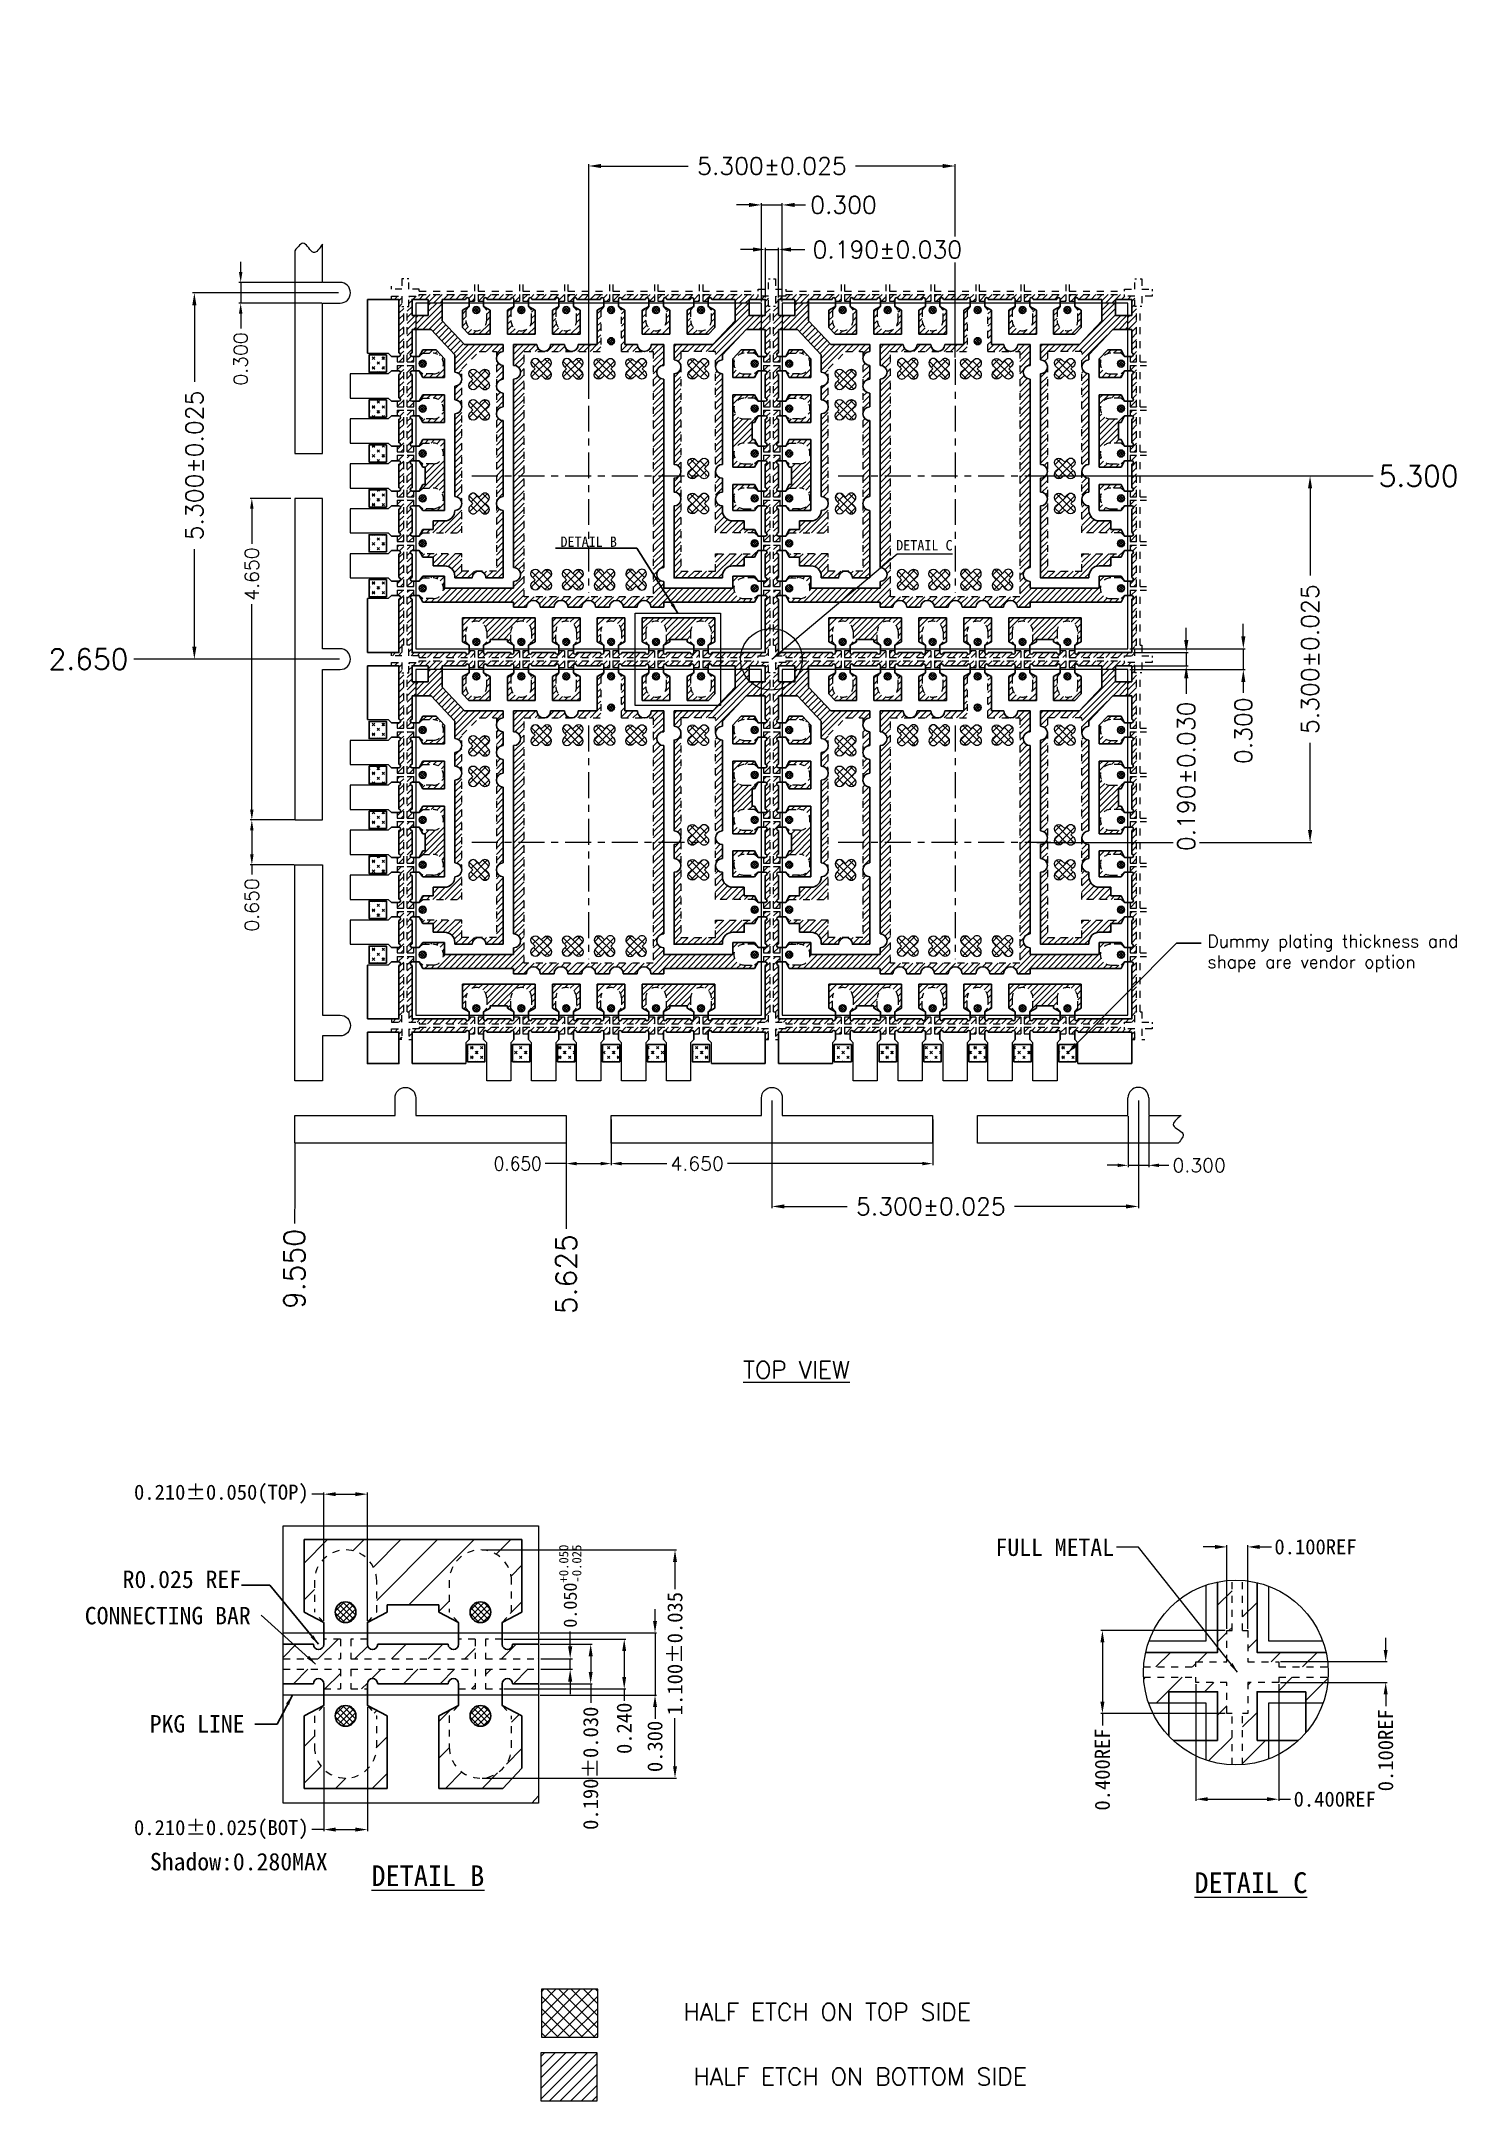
# Model space of a CAD drawing. Extents: x 2734.6 to 2755.1, y -85.2 to -55.4.
import ezdxf
from ezdxf import colors
from ezdxf.entities.mleader import LeaderData, LeaderLine
from ezdxf.enums import TextEntityAlignment as Align
from ezdxf.math import Vec2, Vec3

# ---------------------------------------------------------------- set-up
doc = ezdxf.new("R2010")
doc.units = 0
doc.header["$LTSCALE"] = 5
doc.header["$MEASUREMENT"] = 0
doc.header["$PDMODE"] = 3
for name, pattern in [('CENTER', [2, 1.25, -0.25, 0.25, -0.25]), ('HIDDEN', [0.375, 0.25, -0.125]), ('HIDDEN2', [4.7625, 3.175, -1.5875])]:
    doc.linetypes.add(name, pattern=pattern)
doc.layers.get('0').update_dxf_attribs({"linetype": 'CONTINUOUS'})
doc.layers.get('Defpoints').update_dxf_attribs({"linetype": 'CONTINUOUS'})
for name, color, linetype in [('1', 7, 'CONTINUOUS'), ('1D', 4, 'CONTINUOUS'), ('DIM', 4, 'CONTINUOUS'), ('EACH', 4, 'CONTINUOUS'), ('ETCH', 4, 'CONTINUOUS'), ('PKG', 2, 'CONTINUOUS'), ('PLATING', 3, 'CONTINUOUS'), ('TOP-Half-E', 6, 'CONTINUOUS'), ('中心线', 1, 'CENTER'), ('标注', 4, 'CONTINUOUS')]:
    doc.layers.add(name, color=color, linetype=linetype)
doc.styles.add('SIMPLEX', font='SIMPLEX')
doc.styles.get("Standard").update_dxf_attribs({"font": 'romans.shx', "bigfont": 'bigfont.shx'})
doc.styles.add('宋体', font='SimSun.ttf')
doc.dimstyles.new('0D$0', dxfattribs={"dimscale": 0.078, "dimtxt": 1.15, "dimasz": 1.15, "dimexe": 0.3, "dimexo": 0.3, "dimgap": 0.3, "dimtad": 0, "dimdec": 3, "dimzin": 1, "dimdsep": 46, "dimtxsty": 'SIMPLEX', "dimcen": 0.1, "dimclrd": 256, "dimclre": 256, "dimclrt": 256, "dimadec": 0, "dimazin": 0, "dimtfac": 1, "dimtdec": 3, "dimtofl": 0, "dimtmove": 0, "dimatfit": 3, "dimfxl": 1, "dimlwd": -1, "dimlwe": -1, "dimarcsym": 2})
doc.dimstyles.new('ISO-25', dxfattribs={"dimtxt": 0.13, "dimasz": 0.12, "dimexe": 0.025, "dimexo": 0.025, "dimgap": 0.025, "dimtad": 1, "dimdsep": 46, "dimtxsty": 'STANDARD', "dimcen": 2.5, "dimadec": 0, "dimazin": 0, "dimtfac": 1, "dimtmove": 0, "dimatfit": 3, "dimfxl": 1, "dimtfill": 1, "dimarcsym": 0})
doc.dimstyles.get("Standard").update_dxf_attribs({"dimscale": 0.12, "dimtxt": 1, "dimasz": 1, "dimexe": 0.3, "dimexo": 0.3, "dimgap": 0.3, "dimtad": 0, "dimdec": 3, "dimzin": 0, "dimdsep": 46, "dimtxsty": 'SIMPLEX', "dimcen": 0.5, "dimclrd": 256, "dimclre": 256, "dimclrt": 256, "dimadec": 0, "dimazin": 0, "dimtfac": 1, "dimtdec": 3, "dimtofl": 0, "dimtmove": 0, "dimatfit": 0, "dimfxl": 1, "dimtolj": 1, "dimtzin": 0, "dimlwd": -1, "dimlwe": -1, "dimarcsym": 0})
pattern_1 = [(225, (118.664977, -97.89904), (0.0441941738, -0.0441941738), [])]
pattern_2 = [(225, (86.1564, -117.4601), (0.0441941738, -0.0441941738), [])]
pattern_3 = [(225, (91.4564, -117.4601), (0.0441941738, -0.0441941738), [])]
pattern_4 = [(225, (91.4564, -112.1601), (0.0441941738, -0.0441941738), [])]
pattern_5 = [(225, (86.1564, -112.1601), (0.0441941738, -0.0441941738), [])]

msp = doc.modelspace()

# ---------------------------------------------------------------- texts
at = {"layer": 'DIM', "lineweight": 0, "style": '宋体'}
msp.add_text('CONNECTING BAR', height=0.252, dxfattribs=at).set_placement((2735.1957, -78.3232, -0.0296))
at = {"layer": 'DIM', "lineweight": 0, "style": 'SIMPLEX'}
for s, p in [('HALF ETCH ON TOP SIDE', (2748.0126, -83.9294, -0.1462)), ('HALF ETCH ON BOTTOM SIDE', (2748.8223, -84.8651, -0.1462))]:
    msp.add_text(s, height=0.25, dxfattribs=at).set_placement(p, align=Align.MIDDLE_RIGHT)
at = {"layer": 'DIM', "lineweight": 0}
for s, insert, char_height, attachment_point, style in [('DETAIL B', (2742.4835, -62.6618, -0.1033), 0.15, 5, '宋体'), ('\\A1;{\\LTOP VIEW}', (2745.4896, -74.6425, -0.1033), 0.25, 5, 'SIMPLEX'), ('\\A1;FULL METAL', (2750.0817, -77.3378, -0.3682), 0.252, 9, '宋体'), ('\\A1;R0.025 REF', (2737.4572, -77.8016, -0.0165), 0.252, 9, '宋体'), ('\\A1;PKG LINE', (2737.5066, -79.8923, -0.2134), 0.252, 9, '宋体'), ('\\A1;Shadow:0.280MAX', (2738.7091, -81.8869, 0.31), 0.252, 9, '宋体'), ('{\\LDETAIL B}', (2740.1585, -81.9594, -0.1599), 0.3, 5, '宋体'), ('{\\LDETAIL C}', (2752.0611, -82.0626), 0.3, 5, '宋体')]:
    msp.add_mtext(s, dxfattribs=dict(at, insert=insert, char_height=char_height, attachment_point=attachment_point, style=style))

# ---------------------------------------------------------------- blocks, each defined once
blk = doc.blocks.new('*D19')
at = {"layer": 'Defpoints', "color": 0, "transparency": 16777216}
for p in [(2742.159, -71.011), (2742.809, -71.011), (2742.809, -71.658)]:
    blk.add_point(p, dxfattribs=at)
at = {"layer": 'DIM', "color": 0, "lineweight": 0, "transparency": 16777216}
for p, q in [((2742.159, -71.021), (2742.159, -71.683)), ((2742.809, -71.021), (2742.809, -71.683)), ((2742.159, -71.658), (2741.847, -71.658)), ((2742.309, -71.658), (2742.659, -71.658))]:
    blk.add_line(p, q, dxfattribs=at)
at = {"layer": 'DIM', "color": 0, "transparency": 16777216}
for points in [[(2742.309, -71.633), (2742.309, -71.683), (2742.159, -71.658)], [(2742.659, -71.683), (2742.659, -71.633), (2742.809, -71.658)]]:
    blk.add_solid(points, dxfattribs=at)
at = {"layer": 'DIM', "color": 0, "lineweight": 0, "transparency": 16777216, "insert": (2741.457, -71.658), "char_height": 0.2, "attachment_point": 5, "bg_fill": 3, "box_fill_scale": 1.25, "bg_fill_color": 257, "bg_fill_transparency": 0}
blk.add_mtext('{\\W0.9;0.650}', dxfattribs=at)
blk = doc.blocks.new('*D20')
at = {"layer": 'Defpoints', "color": 0, "transparency": 16777216}
for p in [(2750.284, -70.961), (2750.584, -70.961), (2750.584, -71.683)]:
    blk.add_point(p, dxfattribs=at)
at = {"layer": 'DIM', "color": 0, "lineweight": 0, "transparency": 16777216}
for p, q in [((2750.284, -70.971), (2750.284, -71.708)), ((2750.584, -70.971), (2750.584, -71.708)), ((2750.134, -71.683), (2749.984, -71.683)), ((2750.284, -71.683), (2750.584, -71.683)), ((2750.734, -71.683), (2750.884, -71.683))]:
    blk.add_line(p, q, dxfattribs=at)
at = {"layer": 'DIM', "color": 0, "transparency": 16777216}
for points in [[(2750.134, -71.708), (2750.134, -71.658), (2750.284, -71.683)], [(2750.734, -71.658), (2750.734, -71.708), (2750.584, -71.683)]]:
    blk.add_solid(points, dxfattribs=at)
at = {"layer": 'DIM', "color": 0, "lineweight": 0, "transparency": 16777216, "insert": (2751.314, -71.683), "char_height": 0.2, "attachment_point": 5, "bg_fill": 3, "box_fill_scale": 1.25, "bg_fill_color": 257, "bg_fill_transparency": 0}
blk.add_mtext('0.300', dxfattribs=at)
blk = doc.blocks.new('*D23')
at = {"layer": 'Defpoints', "color": 0, "transparency": 16777216}
for p in [(2738.889, -64.361), (2747.784, -67.011)]:
    blk.add_point(p, dxfattribs=at)
at = {"layer": 'DIM', "color": 0, "lineweight": 0, "transparency": 16777216}
blk.add_line((2738.879, -64.361), (2735.879, -64.361), dxfattribs=at)
at = {"layer": 'DIM', "color": 0, "lineweight": 0, "transparency": 16777216, "insert": (2735.249, -64.361), "char_height": 0.3, "attachment_point": 5, "bg_fill": 3, "box_fill_scale": 1.25, "bg_fill_color": 257, "bg_fill_transparency": 0}
blk.add_mtext('2.650', dxfattribs=at)
at = {"layer": 'Defpoints', "color": 0, "transparency": 16777216}
blk.add_point((2735.879, -64.361), dxfattribs=at)
blk = doc.blocks.new('*D25')
at = {"layer": 'Defpoints', "color": 0, "transparency": 16777216}
for p in [(2738.889, -59.061), (2736.781, -64.361), (2738.889, -64.361)]:
    blk.add_point(p, dxfattribs=at)
at = {"layer": 'DIM', "color": 0, "lineweight": 0, "transparency": 16777216}
for p, q in [((2738.864, -59.061), (2736.756, -59.061)), ((2736.781, -59.241), (2736.781, -60.349)), ((2736.781, -64.181), (2736.781, -62.769)), ((2738.864, -64.361), (2736.756, -64.361))]:
    blk.add_line(p, q, dxfattribs=at)
at = {"layer": 'DIM', "color": 0, "transparency": 16777216}
for points in [[(2736.811, -59.241), (2736.751, -59.241), (2736.781, -59.061)], [(2736.751, -64.181), (2736.811, -64.181), (2736.781, -64.361)]]:
    blk.add_solid(points, dxfattribs=at)
at = {"layer": 'DIM', "color": 0, "lineweight": 0, "transparency": 16777216, "insert": (2736.781, -61.559), "char_height": 0.25, "attachment_point": 5, "rotation": 90, "bg_fill": 3, "box_fill_scale": 1.25, "bg_fill_color": 257, "bg_fill_transparency": 0}
blk.add_mtext('5.300%%p0.025', dxfattribs=at)
blk = doc.blocks.new('*D26')
at = {"layer": 'Defpoints', "color": 0, "transparency": 16777216}
for p in [(2745.134, -70.721), (2750.434, -70.721), (2750.434, -72.278)]:
    blk.add_point(p, dxfattribs=at)
at = {"layer": 'DIM', "color": 0, "lineweight": 0, "transparency": 16777216}
for p, q in [((2745.134, -70.746), (2745.134, -72.303)), ((2750.434, -70.746), (2750.434, -72.303)), ((2745.314, -72.278), (2746.223, -72.278)), ((2750.254, -72.278), (2748.643, -72.278))]:
    blk.add_line(p, q, dxfattribs=at)
at = {"layer": 'DIM', "color": 0, "transparency": 16777216}
for points in [[(2745.314, -72.248), (2745.314, -72.308), (2745.134, -72.278)], [(2750.254, -72.308), (2750.254, -72.248), (2750.434, -72.278)]]:
    blk.add_solid(points, dxfattribs=at)
at = {"layer": 'DIM', "color": 0, "lineweight": 0, "transparency": 16777216, "insert": (2747.433, -72.278), "char_height": 0.25, "attachment_point": 5, "bg_fill": 3, "box_fill_scale": 1.25, "bg_fill_color": 257, "bg_fill_transparency": 0}
blk.add_mtext('5.300%%p0.025', dxfattribs=at)
blk = doc.blocks.new('*D28')
at = {"layer": 'Defpoints', "color": 0, "transparency": 16777216}
for p in [(2738.234, -66.686), (2738.234, -67.336)]:
    blk.add_point(p, dxfattribs=at)
at = {"layer": 'DIM', "color": 0, "lineweight": 0, "transparency": 16777216}
for p, q in [((2738.224, -66.686), (2737.587, -66.686)), ((2737.612, -66.836), (2737.612, -67.186)), ((2738.224, -67.336), (2737.587, -67.336)), ((2737.612, -67.336), (2737.612, -67.486))]:
    blk.add_line(p, q, dxfattribs=at)
at = {"layer": 'DIM', "color": 0, "transparency": 16777216}
for points in [[(2737.637, -66.836), (2737.587, -66.836), (2737.612, -66.686)], [(2737.587, -67.186), (2737.637, -67.186), (2737.612, -67.336)]]:
    blk.add_solid(points, dxfattribs=at)
at = {"layer": 'DIM', "color": 0, "lineweight": 0, "transparency": 16777216, "insert": (2737.612, -67.916), "char_height": 0.2, "attachment_point": 5, "rotation": 90, "bg_fill": 3, "box_fill_scale": 1.25, "bg_fill_color": 257, "bg_fill_transparency": 0}
blk.add_mtext('0.650', dxfattribs=at)
at = {"layer": 'Defpoints', "color": 0, "transparency": 16777216}
blk.add_point((2737.612, -67.336), dxfattribs=at)
blk = doc.blocks.new('*D30')
at = {"layer": 'Defpoints', "color": 0, "transparency": 16777216}
for p in [(2747.784, -67.301), (2738.234, -71.361)]:
    blk.add_point(p, dxfattribs=at)
at = {"layer": 'DIM', "color": 0, "lineweight": 0, "transparency": 16777216}
for p, q in [((2738.234, -71.371), (2738.234, -72.232)), ((2738.234, -72.232), (2738.227, -72.392)), ((2738.227, -72.392), (2738.227, -72.552))]:
    blk.add_line(p, q, dxfattribs=at)
at = {"layer": 'DIM', "color": 0, "lineweight": 0, "transparency": 16777216, "insert": (2738.227, -73.182), "char_height": 0.3, "attachment_point": 5, "rotation": 90, "bg_fill": 3, "box_fill_scale": 1.25, "bg_fill_color": 257, "bg_fill_transparency": 0}
blk.add_mtext('9.550', dxfattribs=at)
at = {"layer": 'Defpoints', "color": 0, "transparency": 16777216}
blk.add_point((2738.227, -72.552), dxfattribs=at)
blk = doc.blocks.new('*D31')
at = {"layer": 'Defpoints', "color": 0, "transparency": 16777216}
for p in [(2747.784, -57.227), (2747.784, -60.02), (2742.484, -60.553)]:
    blk.add_point(p, dxfattribs=at)
at = {"layer": 'DIM', "color": 0, "lineweight": 0, "transparency": 16777216}
for p, q in [((2742.484, -60.528), (2742.484, -57.202)), ((2747.784, -59.995), (2747.784, -57.202)), ((2742.664, -57.227), (2743.923, -57.227)), ((2747.604, -57.227), (2746.344, -57.227))]:
    blk.add_line(p, q, dxfattribs=at)
at = {"layer": 'DIM', "color": 0, "transparency": 16777216}
for points in [[(2742.664, -57.197), (2742.664, -57.257), (2742.484, -57.227)], [(2747.604, -57.257), (2747.604, -57.197), (2747.784, -57.227)]]:
    blk.add_solid(points, dxfattribs=at)
at = {"layer": 'DIM', "color": 0, "lineweight": 0, "transparency": 16777216, "insert": (2745.134, -57.227), "char_height": 0.25, "attachment_point": 5, "bg_fill": 3, "box_fill_scale": 1.25, "bg_fill_color": 257, "bg_fill_transparency": 0}
blk.add_mtext('5.300%%p0.025', dxfattribs=at)
blk = doc.blocks.new('*D32')
at = {"layer": 'Defpoints', "color": 0, "transparency": 16777216}
for p in [(2748.942, -61.711), (2748.942, -67.011), (2752.917, -67.011)]:
    blk.add_point(p, dxfattribs=at)
at = {"layer": 'DIM', "color": 0, "lineweight": 0, "transparency": 16777216}
for p, q in [((2748.967, -61.711), (2752.942, -61.711)), ((2752.917, -61.891), (2752.917, -63.151)), ((2752.917, -66.831), (2752.917, -65.571)), ((2748.967, -67.011), (2752.942, -67.011))]:
    blk.add_line(p, q, dxfattribs=at)
at = {"layer": 'DIM', "color": 0, "transparency": 16777216}
for points in [[(2752.947, -61.891), (2752.887, -61.891), (2752.917, -61.711)], [(2752.887, -66.831), (2752.947, -66.831), (2752.917, -67.011)]]:
    blk.add_solid(points, dxfattribs=at)
at = {"layer": 'DIM', "color": 0, "lineweight": 0, "transparency": 16777216, "insert": (2752.917, -64.361), "char_height": 0.25, "attachment_point": 5, "rotation": 90, "bg_fill": 3, "box_fill_scale": 1.25, "bg_fill_color": 257, "bg_fill_transparency": 0}
blk.add_mtext('5.300%%p0.025', dxfattribs=at)
blk = doc.blocks.new('*D33')
at = {"layer": 'Defpoints', "color": 0, "transparency": 16777216}
for p in [(2750.284, -64.211), (2750.284, -64.511), (2751.952, -64.511)]:
    blk.add_point(p, dxfattribs=at)
at = {"layer": 'DIM', "color": 0, "lineweight": 0, "transparency": 16777216}
for p, q in [((2751.952, -64.031), (2751.952, -63.851)), ((2750.309, -64.211), (2751.977, -64.211)), ((2751.952, -64.211), (2751.952, -64.511)), ((2750.309, -64.511), (2751.977, -64.511)), ((2751.952, -64.691), (2751.952, -64.871))]:
    blk.add_line(p, q, dxfattribs=at)
at = {"layer": 'DIM', "color": 0, "transparency": 16777216}
for points in [[(2751.922, -64.031), (2751.982, -64.031), (2751.952, -64.211)], [(2751.982, -64.691), (2751.922, -64.691), (2751.952, -64.511)]]:
    blk.add_solid(points, dxfattribs=at)
at = {"layer": 'DIM', "color": 0, "lineweight": 0, "transparency": 16777216, "insert": (2751.952, -65.396), "char_height": 0.25, "attachment_point": 5, "rotation": 90, "bg_fill": 3, "box_fill_scale": 1.25, "bg_fill_color": 257, "bg_fill_transparency": 0}
blk.add_mtext('0.300', dxfattribs=at)
blk = doc.blocks.new('*D34')
at = {"layer": 'Defpoints', "color": 0, "transparency": 16777216}
for p in [(2750.339, -64.266), (2750.339, -64.456), (2751.127, -64.456)]:
    blk.add_point(p, dxfattribs=at)
at = {"layer": 'DIM', "color": 0, "lineweight": 0, "transparency": 16777216}
for p, q in [((2751.127, -64.086), (2751.127, -63.906)), ((2750.364, -64.266), (2751.152, -64.266)), ((2751.127, -64.266), (2751.127, -64.456)), ((2750.364, -64.456), (2751.152, -64.456)), ((2751.127, -64.636), (2751.127, -64.864))]:
    blk.add_line(p, q, dxfattribs=at)
at = {"layer": 'DIM', "color": 0, "transparency": 16777216}
for points in [[(2751.097, -64.086), (2751.157, -64.086), (2751.127, -64.266)], [(2751.157, -64.636), (2751.097, -64.636), (2751.127, -64.456)]]:
    blk.add_solid(points, dxfattribs=at)
at = {"layer": 'DIM', "color": 0, "lineweight": 0, "transparency": 16777216, "insert": (2751.127, -66.056), "char_height": 0.25, "attachment_point": 5, "rotation": 90, "bg_fill": 3, "box_fill_scale": 1.25, "bg_fill_color": 257, "bg_fill_transparency": 0}
blk.add_mtext('0.190%%p0.030', dxfattribs=at)
blk = doc.blocks.new('*D35')
at = {"layer": 'Defpoints', "color": 0, "transparency": 16777216}
for p in [(2745.284, -57.79), (2744.984, -59.211), (2745.284, -59.211)]:
    blk.add_point(p, dxfattribs=at)
at = {"layer": 'DIM', "color": 0, "lineweight": 0, "transparency": 16777216}
for p, q in [((2744.804, -57.79), (2744.624, -57.79)), ((2744.984, -59.186), (2744.984, -57.765)), ((2744.984, -57.79), (2745.284, -57.79)), ((2745.284, -59.186), (2745.284, -57.765)), ((2745.464, -57.79), (2745.644, -57.79))]:
    blk.add_line(p, q, dxfattribs=at)
at = {"layer": 'DIM', "color": 0, "transparency": 16777216}
for points in [[(2744.804, -57.82), (2744.804, -57.76), (2744.984, -57.79)], [(2745.464, -57.76), (2745.464, -57.82), (2745.284, -57.79)]]:
    blk.add_solid(points, dxfattribs=at)
at = {"layer": 'DIM', "color": 0, "lineweight": 0, "transparency": 16777216, "insert": (2746.169, -57.79), "char_height": 0.25, "attachment_point": 5, "bg_fill": 3, "box_fill_scale": 1.25, "bg_fill_color": 257, "bg_fill_transparency": 0}
blk.add_mtext('0.300', dxfattribs=at)
blk = doc.blocks.new('*D36')
at = {"layer": 'Defpoints', "color": 0, "transparency": 16777216}
for p in [(2745.229, -58.435), (2745.039, -59.156), (2745.229, -59.156)]:
    blk.add_point(p, dxfattribs=at)
at = {"layer": 'DIM', "color": 0, "lineweight": 0, "transparency": 16777216}
for p, q in [((2744.859, -58.435), (2744.679, -58.435)), ((2745.039, -59.131), (2745.039, -58.41)), ((2745.039, -58.435), (2745.229, -58.435)), ((2745.229, -59.131), (2745.229, -58.41)), ((2745.409, -58.435), (2745.611, -58.435))]:
    blk.add_line(p, q, dxfattribs=at)
at = {"layer": 'DIM', "color": 0, "transparency": 16777216}
for points in [[(2744.859, -58.465), (2744.859, -58.405), (2745.039, -58.435)], [(2745.409, -58.405), (2745.409, -58.465), (2745.229, -58.435)]]:
    blk.add_solid(points, dxfattribs=at)
at = {"layer": 'DIM', "color": 0, "lineweight": 0, "transparency": 16777216, "insert": (2746.803, -58.435), "char_height": 0.25, "attachment_point": 5, "bg_fill": 3, "box_fill_scale": 1.25, "bg_fill_color": 257, "bg_fill_transparency": 0}
blk.add_mtext('0.190%%p0.030', dxfattribs=at)
blk = doc.blocks.new('*D37')
at = {"layer": 'Defpoints', "color": 0, "transparency": 16777216}
for p in [(2742.809, -71.011), (2747.459, -71.011), (2747.459, -71.658)]:
    blk.add_point(p, dxfattribs=at)
at = {"layer": 'DIM', "color": 0, "lineweight": 0, "transparency": 16777216}
for p, q in [((2742.809, -71.021), (2742.809, -71.683)), ((2747.459, -71.021), (2747.459, -71.683)), ((2742.959, -71.658), (2743.623, -71.658)), ((2747.309, -71.658), (2744.483, -71.658))]:
    blk.add_line(p, q, dxfattribs=at)
at = {"layer": 'DIM', "color": 0, "transparency": 16777216}
for points in [[(2742.959, -71.633), (2742.959, -71.683), (2742.809, -71.658)], [(2747.309, -71.683), (2747.309, -71.633), (2747.459, -71.658)]]:
    blk.add_solid(points, dxfattribs=at)
at = {"layer": 'DIM', "color": 0, "lineweight": 0, "transparency": 16777216, "insert": (2744.053, -71.658), "char_height": 0.2, "attachment_point": 5, "bg_fill": 3, "box_fill_scale": 1.25, "bg_fill_color": 257, "bg_fill_transparency": 0}
blk.add_mtext('4.650', dxfattribs=at)
blk = doc.blocks.new('*D38')
at = {"layer": 'Defpoints', "color": 0, "transparency": 16777216}
for p in [(2737.612, -62.036), (2738.184, -62.036), (2738.184, -66.686)]:
    blk.add_point(p, dxfattribs=at)
at = {"layer": 'DIM', "color": 0, "lineweight": 0, "transparency": 16777216}
for p, q in [((2738.174, -62.036), (2737.587, -62.036)), ((2737.612, -62.186), (2737.612, -62.699)), ((2737.612, -66.536), (2737.612, -63.559)), ((2738.174, -66.686), (2737.587, -66.686))]:
    blk.add_line(p, q, dxfattribs=at)
at = {"layer": 'DIM', "color": 0, "transparency": 16777216}
for points in [[(2737.637, -62.186), (2737.587, -62.186), (2737.612, -62.036)], [(2737.587, -66.536), (2737.637, -66.536), (2737.612, -66.686)]]:
    blk.add_solid(points, dxfattribs=at)
at = {"layer": 'DIM', "color": 0, "lineweight": 0, "transparency": 16777216, "insert": (2737.612, -63.129), "char_height": 0.2, "attachment_point": 5, "rotation": 90, "bg_fill": 3, "box_fill_scale": 1.25, "bg_fill_color": 257, "bg_fill_transparency": 0}
blk.add_mtext('4.650', dxfattribs=at)
blk = doc.blocks.new('*D41')
at = {"layer": 'Defpoints', "color": 0, "transparency": 16777216}
for p in [(2738.634, -58.911), (2737.451, -59.211), (2738.634, -59.211)]:
    blk.add_point(p, dxfattribs=at)
at = {"layer": 'DIM', "color": 0, "lineweight": 0, "transparency": 16777216}
for p, q in [((2737.451, -58.761), (2737.451, -58.611)), ((2738.624, -58.911), (2737.426, -58.911)), ((2737.451, -58.911), (2737.451, -59.211)), ((2738.624, -59.211), (2737.426, -59.211)), ((2737.451, -59.361), (2737.451, -59.588))]:
    blk.add_line(p, q, dxfattribs=at)
at = {"layer": 'DIM', "color": 0, "transparency": 16777216}
for points in [[(2737.426, -58.761), (2737.476, -58.761), (2737.451, -58.911)], [(2737.476, -59.361), (2737.426, -59.361), (2737.451, -59.211)]]:
    blk.add_solid(points, dxfattribs=at)
at = {"layer": 'DIM', "color": 0, "lineweight": 0, "transparency": 16777216, "insert": (2737.451, -60.018), "char_height": 0.2, "attachment_point": 5, "rotation": 90, "bg_fill": 3, "box_fill_scale": 1.25, "bg_fill_color": 257, "bg_fill_transparency": 0}
blk.add_mtext('0.300', dxfattribs=at)
blk = doc.blocks.new('*D42')
at = {"layer": 'Defpoints', "color": 0, "transparency": 16777216}
for p in [(2747.784, -67.301), (2742.159, -71.361)]:
    blk.add_point(p, dxfattribs=at)
at = {"layer": 'DIM', "color": 0, "lineweight": 0, "transparency": 16777216}
blk.add_line((2742.159, -71.371), (2742.159, -72.627), dxfattribs=at)
at = {"layer": 'DIM', "color": 0, "lineweight": 0, "transparency": 16777216, "insert": (2742.159, -73.257), "char_height": 0.3, "attachment_point": 5, "rotation": 90, "bg_fill": 3, "box_fill_scale": 1.25, "bg_fill_color": 257, "bg_fill_transparency": 0}
blk.add_mtext('5.625', dxfattribs=at)
at = {"layer": 'Defpoints', "color": 0, "transparency": 16777216}
blk.add_point((2742.159, -72.627), dxfattribs=at)
blk = doc.blocks.new('*D4')
at = {"layer": 'Defpoints', "color": 0, "transparency": 16777216}
for p in [(2748.942, -61.711), (2747.784, -67.011)]:
    blk.add_point(p, dxfattribs=at)
at = {"layer": 'DIM', "color": 0, "lineweight": 0, "transparency": 16777216}
blk.add_line((2748.952, -61.711), (2753.857, -61.711), dxfattribs=at)
at = {"layer": 'DIM', "color": 0, "lineweight": 0, "transparency": 16777216, "insert": (2754.487, -61.711), "char_height": 0.3, "attachment_point": 5, "bg_fill": 3, "box_fill_scale": 1.25, "bg_fill_color": 257, "bg_fill_transparency": 0}
blk.add_mtext('5.300', dxfattribs=at)
at = {"layer": 'Defpoints', "color": 0, "transparency": 16777216}
blk.add_point((2753.857, -61.711), dxfattribs=at)
blk = doc.blocks.new('*D6')
at = {"layer": 'Defpoints', "color": 0, "transparency": 16777216}
for p in [(2752.015, -77.203), (2751.715, -78.413), (2752.015, -78.413)]:
    blk.add_point(p, dxfattribs=at)
at = {"layer": 'DIM', "lineweight": 0, "transparency": 16777216}
for p, q in [((2751.543, -77.203), (2751.372, -77.203)), ((2751.715, -78.39), (2751.715, -77.18)), ((2752.015, -78.39), (2752.015, -77.18)), ((2752.186, -77.203), (2752.358, -77.203))]:
    blk.add_line(p, q, dxfattribs=at)
at = {"layer": 'DIM', "transparency": 16777216}
for points in [[(2751.543, -77.232), (2751.543, -77.175), (2751.715, -77.203)], [(2752.186, -77.175), (2752.186, -77.232), (2752.015, -77.203)]]:
    blk.add_solid(points, dxfattribs=at)
at = {"layer": 'DIM', "lineweight": 0, "transparency": 16777216, "insert": (2752.996, -77.203), "char_height": 0.2184, "attachment_point": 5, "style": '宋体'}
blk.add_mtext('0.100REF', dxfattribs=at)
blk = doc.blocks.new('*D7')
at = {"layer": 'Defpoints', "color": 0, "transparency": 16777216}
for p in [(2752.465, -78.863), (2752.465, -79.163), (2754.011, -79.163)]:
    blk.add_point(p, dxfattribs=at)
at = {"layer": 'DIM', "lineweight": 0, "transparency": 16777216}
for p, q in [((2754.011, -78.692), (2754.011, -78.52)), ((2752.488, -78.863), (2754.034, -78.863)), ((2752.488, -79.163), (2754.034, -79.163)), ((2754.011, -79.335), (2754.011, -79.506))]:
    blk.add_line(p, q, dxfattribs=at)
at = {"layer": 'DIM', "transparency": 16777216}
for points in [[(2753.982, -78.692), (2754.039, -78.692), (2754.011, -78.863)], [(2754.039, -79.335), (2753.982, -79.335), (2754.011, -79.163)]]:
    blk.add_solid(points, dxfattribs=at)
at = {"layer": 'DIM', "lineweight": 0, "transparency": 16777216, "insert": (2754.011, -80.144), "char_height": 0.2184, "attachment_point": 5, "rotation": 90, "style": '宋体'}
blk.add_mtext('0.100REF', dxfattribs=at)
blk = doc.blocks.new('*D8')
at = {"layer": 'Defpoints', "color": 0, "transparency": 16777216}
for p in [(2751.715, -78.413), (2749.914, -79.613), (2751.715, -79.613)]:
    blk.add_point(p, dxfattribs=at)
at = {"layer": 'DIM', "lineweight": 0, "transparency": 16777216}
for p, q in [((2751.691, -78.413), (2749.891, -78.413)), ((2749.914, -78.585), (2749.914, -79.442)), ((2751.691, -79.613), (2749.891, -79.613)), ((2749.914, -79.613), (2749.914, -79.785))]:
    blk.add_line(p, q, dxfattribs=at)
at = {"layer": 'DIM', "transparency": 16777216}
for points in [[(2749.943, -78.585), (2749.885, -78.585), (2749.914, -78.413)], [(2749.885, -79.442), (2749.943, -79.442), (2749.914, -79.613)]]:
    blk.add_solid(points, dxfattribs=at)
at = {"layer": 'DIM', "lineweight": 0, "transparency": 16777216, "insert": (2749.914, -80.423), "char_height": 0.2184, "attachment_point": 5, "rotation": 90, "style": '宋体'}
blk.add_mtext('0.400REF', dxfattribs=at)
blk = doc.blocks.new('*D9')
at = {"layer": 'Defpoints', "color": 0, "transparency": 16777216}
for p in [(2751.265, -79.163), (2752.465, -79.163), (2752.465, -80.853)]:
    blk.add_point(p, dxfattribs=at)
at = {"layer": 'DIM', "lineweight": 0, "transparency": 16777216}
for p, q in [((2751.265, -79.187), (2751.265, -80.876)), ((2752.465, -79.187), (2752.465, -80.876)), ((2751.436, -80.853), (2752.293, -80.853)), ((2752.465, -80.853), (2752.636, -80.853))]:
    blk.add_line(p, q, dxfattribs=at)
at = {"layer": 'DIM', "transparency": 16777216}
for points in [[(2751.436, -80.824), (2751.436, -80.881), (2751.265, -80.853)], [(2752.293, -80.881), (2752.293, -80.824), (2752.465, -80.853)]]:
    blk.add_solid(points, dxfattribs=at)
at = {"layer": 'DIM', "lineweight": 0, "transparency": 16777216, "insert": (2753.274, -80.853), "char_height": 0.2184, "attachment_point": 5, "style": '宋体'}
blk.add_mtext('0.400REF', dxfattribs=at)
blk = doc.blocks.new('*D10')
at = {"layer": 'Defpoints', "color": 0, "transparency": 16777216}
for p in [(2738.653, -79.497), (2739.283, -79.497), (2739.283, -81.292)]:
    blk.add_point(p, dxfattribs=at)
at = {"layer": 'DIM', "lineweight": 0, "transparency": 16777216}
for p, q in [((2738.653, -79.521), (2738.653, -81.315)), ((2739.283, -79.521), (2739.283, -81.315)), ((2738.653, -81.292), (2738.481, -81.292)), ((2738.824, -81.292), (2739.111, -81.292))]:
    blk.add_line(p, q, dxfattribs=at)
at = {"layer": 'DIM', "transparency": 16777216}
for points in [[(2738.824, -81.263), (2738.824, -81.321), (2738.653, -81.292)], [(2739.111, -81.321), (2739.111, -81.263), (2739.283, -81.292)]]:
    blk.add_solid(points, dxfattribs=at)
at = {"layer": 'DIM', "lineweight": 0, "transparency": 16777216, "insert": (2737.171, -81.292), "char_height": 0.21841, "attachment_point": 5, "style": '宋体'}
blk.add_mtext('0.210%%p0.025(BOT)', dxfattribs=at)
blk = doc.blocks.new('*D45')
at = {"layer": 'Defpoints', "color": 0, "transparency": 16777216}
for p in [(2741.758, -78.822), (2742.216, -78.822), (2741.758, -78.972)]:
    blk.add_point(p, dxfattribs=at)
at = {"layer": '标注', "lineweight": 5, "transparency": 16777216}
for p, q in [((2742.216, -78.642), (2742.216, -78.427)), ((2741.794, -78.822), (2742.252, -78.822)), ((2742.216, -78.972), (2742.216, -78.822)), ((2741.794, -78.972), (2742.252, -78.972)), ((2742.216, -79.152), (2742.216, -79.332))]:
    blk.add_line(p, q, dxfattribs=at)
at = {"layer": '标注', "transparency": 16777216}
for points in [[(2742.186, -78.642), (2742.246, -78.642), (2742.216, -78.822)], [(2742.246, -79.152), (2742.186, -79.152), (2742.216, -78.972)]]:
    blk.add_solid(points, dxfattribs=at)
at = {"layer": '标注', "lineweight": 5, "transparency": 16777216, "insert": (2742.216, -77.771), "char_height": 0.192, "attachment_point": 5, "rotation": 90, "style": '宋体'}
blk.add_mtext('\\A1;0.050{\\H0.134400;\\S+0.050^ -0.025;} ', dxfattribs=at)
blk = doc.blocks.new('*D46')
at = {"layer": 'Defpoints', "color": 0, "transparency": 16777216}
for p in [(2739.283, -76.44), (2738.653, -78.297), (2739.283, -78.297)]:
    blk.add_point(p, dxfattribs=at)
at = {"layer": 'DIM', "lineweight": 0, "transparency": 16777216}
for p, q in [((2738.653, -76.44), (2738.481, -76.44)), ((2738.653, -78.274), (2738.653, -76.417)), ((2738.824, -76.44), (2739.111, -76.44)), ((2739.283, -78.274), (2739.283, -76.417))]:
    blk.add_line(p, q, dxfattribs=at)
at = {"layer": 'DIM', "transparency": 16777216}
for points in [[(2738.824, -76.412), (2738.824, -76.469), (2738.653, -76.44)], [(2739.111, -76.469), (2739.111, -76.412), (2739.283, -76.44)]]:
    blk.add_solid(points, dxfattribs=at)
at = {"layer": 'DIM', "lineweight": 0, "transparency": 16777216, "insert": (2737.171, -76.44), "char_height": 0.21841, "attachment_point": 5, "style": '宋体'}
blk.add_mtext('0.210%%p0.050(TOP)', dxfattribs=at)
blk = doc.blocks.new('*D47')
at = {"layer": 'Defpoints', "color": 0, "transparency": 16777216}
for p in [(2740.918, -77.247), (2740.918, -80.547), (2743.732, -80.547)]:
    blk.add_point(p, dxfattribs=at)
at = {"layer": 'DIM', "lineweight": 0, "transparency": 16777216}
for p, q in [((2740.941, -77.247), (2743.756, -77.247)), ((2743.732, -77.419), (2743.732, -77.813)), ((2743.732, -80.376), (2743.732, -79.679)), ((2740.941, -80.547), (2743.756, -80.547))]:
    blk.add_line(p, q, dxfattribs=at)
at = {"layer": 'DIM', "transparency": 16777216}
for points in [[(2743.761, -77.419), (2743.704, -77.419), (2743.732, -77.247)], [(2743.704, -80.376), (2743.761, -80.376), (2743.732, -80.547)]]:
    blk.add_solid(points, dxfattribs=at)
at = {"layer": 'DIM', "lineweight": 0, "transparency": 16777216, "insert": (2743.732, -78.746), "char_height": 0.21841, "attachment_point": 5, "rotation": 90, "style": '宋体'}
blk.add_mtext('1.100%%p0.035', dxfattribs=at)
blk = doc.blocks.new('*D48')
at = {"layer": 'Defpoints', "color": 0, "transparency": 16777216}
for p in [(2741.758, -78.447), (2741.758, -79.347), (2743.443, -79.347)]:
    blk.add_point(p, dxfattribs=at)
at = {"layer": 'DIM', "lineweight": 0, "transparency": 16777216}
for p, q in [((2743.443, -78.276), (2743.443, -78.104)), ((2741.782, -78.447), (2743.467, -78.447)), ((2743.443, -78.447), (2743.443, -79.347)), ((2741.782, -79.347), (2743.467, -79.347)), ((2743.443, -79.519), (2743.443, -79.69))]:
    blk.add_line(p, q, dxfattribs=at)
at = {"layer": 'DIM', "transparency": 16777216}
for points in [[(2743.415, -78.276), (2743.472, -78.276), (2743.443, -78.447)], [(2743.472, -79.519), (2743.415, -79.519), (2743.443, -79.347)]]:
    blk.add_solid(points, dxfattribs=at)
at = {"layer": 'DIM', "lineweight": 0, "transparency": 16777216, "insert": (2743.443, -80.089), "char_height": 0.2184, "attachment_point": 5, "rotation": 90, "style": '宋体'}
blk.add_mtext('0.300', dxfattribs=at)
blk = doc.blocks.new('*D49')
at = {"layer": 'Defpoints', "color": 0, "transparency": 16777216}
for p in [(2741.233, -78.537), (2741.233, -79.257), (2742.998, -79.257)]:
    blk.add_point(p, dxfattribs=at)
at = {"layer": 'DIM', "lineweight": 0, "transparency": 16777216}
for p, q in [((2741.256, -78.537), (2743.021, -78.537)), ((2742.998, -78.709), (2742.998, -79.086)), ((2741.256, -79.257), (2743.021, -79.257)), ((2742.998, -79.257), (2742.998, -79.429))]:
    blk.add_line(p, q, dxfattribs=at)
at = {"layer": 'DIM', "transparency": 16777216}
for points in [[(2743.026, -78.709), (2742.969, -78.709), (2742.998, -78.537)], [(2742.969, -79.086), (2743.026, -79.086), (2742.998, -79.257)]]:
    blk.add_solid(points, dxfattribs=at)
at = {"layer": 'DIM', "lineweight": 0, "transparency": 16777216, "insert": (2742.998, -79.827), "char_height": 0.2184, "attachment_point": 5, "rotation": 90, "style": '宋体'}
blk.add_mtext('0.240', dxfattribs=at)
blk = doc.blocks.new('*D50')
at = {"layer": 'Defpoints', "color": 0, "transparency": 16777216}
for p in [(2741.758, -78.612), (2741.758, -79.182), (2742.513, -79.182)]:
    blk.add_point(p, dxfattribs=at)
at = {"layer": 'DIM', "lineweight": 0, "transparency": 16777216}
for p, q in [((2741.782, -78.612), (2742.536, -78.612)), ((2742.513, -78.784), (2742.513, -79.011)), ((2741.782, -79.182), (2742.536, -79.182)), ((2742.513, -79.182), (2742.513, -79.46))]:
    blk.add_line(p, q, dxfattribs=at)
at = {"layer": 'DIM', "transparency": 16777216}
for points in [[(2742.542, -78.784), (2742.484, -78.784), (2742.513, -78.612)], [(2742.484, -79.011), (2742.542, -79.011), (2742.513, -79.182)]]:
    blk.add_solid(points, dxfattribs=at)
at = {"layer": 'DIM', "lineweight": 0, "transparency": 16777216, "insert": (2742.513, -80.405), "char_height": 0.21841, "attachment_point": 5, "rotation": 90, "style": '宋体'}
blk.add_mtext('0.190%%p0.030', dxfattribs=at)

# ---------------------------------------------------------------- dimensions: what is measured, and where the dimension line sits
at = {"layer": 'DIM', "lineweight": 0}
dim = msp.add_linear_dim(base=(2747.7835, -57.2274, -0.1324), p1=(2742.4835, -60.5525, -0.1033), p2=(2747.7835, -60.0198, -0.1033), dimstyle='ISO-25', override={"dimtxt": 0.25, "dimasz": 0.18, "dimgap": 0.02, "dimtad": 0, "dimdec": 3, "dimzin": 0, "dimtol": 1, "dimtp": 0.025, "dimtm": 0.025, "dimtdec": 3, "dimfxl": 0.0072, "dimlwd": 0, "dimlwe": 0, "dimarcsym": 2}, dxfattribs=at)
dim.commit()
dim.dimension.update_dxf_attribs({"geometry": '*D31', "text_midpoint": (2745.1335, -57.2274, -0.1324)})
dim = msp.add_linear_dim(base=(2752.917, -67.0106, -0.1324), p1=(2748.9416, -61.7106, -0.1033), p2=(2748.9416, -67.0106, -0.1324), angle=90, dimstyle='ISO-25', override={"dimtxt": 0.25, "dimasz": 0.18, "dimgap": 0.02, "dimtad": 0, "dimdec": 3, "dimzin": 0, "dimtol": 1, "dimtp": 0.025, "dimtm": 0.025, "dimtdec": 3, "dimfxl": 0.0072, "dimlwd": 0, "dimlwe": 0, "dimarcsym": 2}, dxfattribs=at)
dim.commit()
dim.dimension.update_dxf_attribs({"geometry": '*D32', "text_midpoint": (2752.917, -64.3606, -0.1324)})
dim = msp.add_ordinate_dim(feature_location=(2738.8885, -64.3606, -0.1324), offset=(-3.0094, 0), dtype=0, origin=(2747.7835, -67.0106, -0.1033), dimstyle='ISO-25', override={"dimtxt": 0.3, "dimasz": 0.02, "dimexo": 0.01, "dimgap": 0.03, "dimtad": 0, "dimdec": 3, "dimzin": 0, "dimlwe": 0}, dxfattribs=at)
dim.commit()
dim.dimension.update_dxf_attribs({"geometry": '*D23', "text_midpoint": (2735.2491, -64.3606, -0.1324)})
for base, p1, p2, text, dimstyle, override, picture, middle in [((2742.8085, -71.658, -0.1324), (2742.1585, -71.0106, -0.1033), (2742.8085, -71.0106, -0.1033), '{\\W0.9;<>}', 'ISO-25', {"dimtxt": 0.2, "dimasz": 0.15, "dimexo": 0.01, "dimgap": 0.03, "dimtad": 0, "dimdec": 3, "dimzin": 0, "dimlwd": 0, "dimlwe": 0}, '*D19', (2741.4573, -71.658, -0.1324)), ((2739.2826, -76.4403, 0.31), (2738.6526, -78.2972), (2739.2826, -78.2972), '<>(TOP)', '0D$0', {"dimscale": 0.078003, "dimtxt": 2.8, "dimasz": 2.2, "dimlfac": 0.333333, "dimtxsty": '宋体', "dimtol": 1, "dimtp": 0.05, "dimtm": 0.05, "dimtofl": 1, "dimtzin": 0, "dimlwd": 0, "dimlwe": 0}, '*D46', (2737.1715, -76.4403, 0.31)), ((2752.0149, -77.2034, 0.0873), (2751.7149, -78.4131, 0.1164), (2752.0149, -78.4131, 0.1164), '0.100REF', '0D$0', {"dimscale": 0.078003, "dimtxt": 2.8, "dimasz": 2.2, "dimtxsty": '宋体', "dimlwd": 0, "dimlwe": 0}, '*D6', (2752.9958, -77.2034, 0.0873)), ((2752.4649, -80.8528, 0.0873), (2751.2649, -79.1631, 0.1164), (2752.4649, -79.1631, 0.1164), '0.400REF', '0D$0', {"dimscale": 0.078003, "dimtxt": 2.8, "dimasz": 2.2, "dimtxsty": '宋体', "dimlwd": 0, "dimlwe": 0}, '*D9', (2753.2742, -80.8528, 0.0873)), ((2739.2826, -81.2919, 0.31), (2738.6526, -79.4972), (2739.2826, -79.4972), '<>(BOT)', '0D$0', {"dimscale": 0.078003, "dimtxt": 2.8, "dimasz": 2.2, "dimlfac": 0.333333, "dimtxsty": '宋体', "dimtol": 1, "dimtp": 0.025, "dimtm": 0.025, "dimtofl": 1, "dimtzin": 0, "dimlwd": 0, "dimlwe": 0}, '*D10', (2737.1715, -81.2919, 0.31))]:
    dim = msp.add_linear_dim(base=base, p1=p1, p2=p2, text=text, dimstyle=dimstyle, override=override, dxfattribs=at)
    dim.commit()
    dim.dimension.update_dxf_attribs({"geometry": picture, "text_midpoint": middle, "dimtype": 128})
dim = msp.add_linear_dim(base=(2750.5835, -71.6829, -0.1324), p1=(2750.2835, -70.9606, -0.1033), p2=(2750.5835, -70.9606, -0.1033), dimstyle='ISO-25', override={"dimtxt": 0.2, "dimasz": 0.15, "dimexo": 0.01, "dimgap": 0.03, "dimtad": 0, "dimdec": 3, "dimzin": 0, "dimlwd": 0, "dimlwe": 0}, dxfattribs=at)
dim.commit()
dim.dimension.update_dxf_attribs({"geometry": '*D20', "text_midpoint": (2751.3135, -71.6829, -0.1324), "dimtype": 128})
for base, p1, p2, override, picture, middle in [((2743.7325, -80.5472), (2740.9176, -77.2472), (2740.9176, -80.5472), {"dimscale": 0.078003, "dimtxt": 2.8, "dimasz": 2.2, "dimgap": 0.3, "dimlfac": 0.333333, "dimtxsty": '宋体', "dimtol": 1, "dimlim": 0, "dimtp": 0.035, "dimtm": 0.035, "dimtofl": 1, "dimlwd": 0, "dimlwe": 0}, '*D47', (2743.7325, -78.746)), ((2743.4435, -79.3472), (2741.7581, -78.4472), (2741.7581, -79.3472), {"dimscale": 0.078003, "dimtxt": 2.8, "dimasz": 2.2, "dimlfac": 0.333333, "dimtxsty": '宋体', "dimtofl": 1, "dimlwd": 0, "dimlwe": 0}, '*D48', (2743.4435, -80.089)), ((2742.9978, -79.2572), (2741.2326, -78.5372), (2741.2326, -79.2572), {"dimscale": 0.078003, "dimtxt": 2.8, "dimasz": 2.2, "dimgap": 0.3, "dimlfac": 0.333333, "dimtxsty": '宋体', "dimtol": 0, "dimlim": 0, "dimtp": 0.025, "dimtm": 0.025, "dimtofl": 1, "dimlwd": 0, "dimlwe": 0}, '*D49', (2742.9978, -79.8274)), ((2742.5129, -79.1822), (2741.7581, -78.6122), (2741.7581, -79.1822), {"dimscale": 0.078003, "dimtxt": 2.8, "dimasz": 2.2, "dimgap": 0.3, "dimlfac": 0.333333, "dimtxsty": '宋体', "dimtol": 1, "dimlim": 0, "dimtp": 0.03, "dimtm": 0.03, "dimtofl": 1, "dimtzin": 0, "dimlwd": 0, "dimlwe": 0}, '*D50', (2742.5129, -80.4049))]:
    dim = msp.add_linear_dim(base=base, p1=p1, p2=p2, angle=90, dimstyle='0D$0', override=override, dxfattribs=at)
    dim.commit()
    dim.dimension.update_dxf_attribs({"geometry": picture, "text_midpoint": middle, "dimtype": 128})
for base, p1, p2, text, picture, middle in [((2749.914, -79.6131, 0.0873), (2751.7149, -78.4131, 0.1164), (2751.7149, -79.6131, 0.1164), '0.400REF', '*D8', (2749.914, -80.4225, 0.0873)), ((2754.0108, -79.1631, 0.0873), (2752.4649, -78.8631, 0.1164), (2752.4649, -79.1631, 0.1164), '0.100REF', '*D7', (2754.0108, -80.1441, 0.0873))]:
    dim = msp.add_linear_dim(base=base, p1=p1, p2=p2, angle=90, text=text, dimstyle='0D$0', override={"dimscale": 0.078003, "dimtxt": 2.8, "dimasz": 2.2, "dimtxsty": '宋体', "dimlwd": 0, "dimlwe": 0}, dxfattribs=at)
    dim.commit()
    dim.dimension.update_dxf_attribs({"geometry": picture, "text_midpoint": middle, "dimtype": 128})
at = {"layer": '标注', "lineweight": 5}
dim = msp.add_linear_dim(base=(2742.2164, -78.8222, 0.0291), p1=(2741.7581, -78.9722), p2=(2741.7581, -78.8222), angle=90, text='<> ', dimstyle='Standard', override={"dimtxt": 1.6, "dimasz": 1.5, "dimgap": 0.3, "dimlfac": 0.333333, "dimpost": '', "dimtxsty": '宋体', "dimtol": 1, "dimlim": 0, "dimtp": 0.05, "dimtm": 0.025, "dimtfac": 0.7, "dimtofl": 1, "dimlwd": 5, "dimlwe": 5, "dimarcsym": 2}, dxfattribs=at)
dim.commit()
dim.dimension.update_dxf_attribs({"geometry": '*D45', "text_midpoint": (2742.2164, -77.771, 0.0291), "dimtype": 128})

# ---------------------------------------------------------------- hatches: boundary and pattern name
at = {"layer": 'EACH', "lineweight": 0}
h = msp.add_hatch(dxfattribs=at)
h.set_pattern_fill('ANSI31', color=256, scale=3)
h.set_pattern_definition([(45, (-5189.92387, -131.91764), (-0.265165043, 0.265165043), [])])
h.paths.add_polyline_path([(2738.3676, -77.0972), (2738.3676, -78.1472), (2738.6526, -78.2972), (2738.5176, -78.1472), (2738.5176, -77.6972, -1), (2739.4176, -77.6972), (2739.4176, -78.1472), (2739.2826, -78.2972), (2739.5676, -78.1472), (2739.5676, -78.0422), (2740.3176, -78.0422), (2740.3176, -78.1472), (2740.6026, -78.2972), (2740.4676, -78.1472), (2740.4676, -77.6972, -1), (2741.3676, -77.6972), (2741.3676, -78.1472), (2741.2326, -78.2972), (2741.5176, -78.1472), (2741.5176, -77.0972)])
h.paths.add_polyline_path([(2738.3676, -79.6472), (2738.3676, -80.6972), (2739.5676, -80.6972), (2739.5676, -79.6472), (2739.2826, -79.4972), (2739.4176, -79.6472), (2739.4176, -80.0972, -1), (2738.5176, -80.0972), (2738.5176, -79.6472), (2738.6526, -79.4972)])
h.paths.add_polyline_path([(2740.3176, -79.6472), (2740.3176, -80.6972), (2741.2411, -80.6972), (2741.5176, -80.4037), (2741.5176, -79.6472), (2741.2326, -79.4972), (2741.3676, -79.6472), (2741.3676, -80.0972, -1), (2740.4676, -80.0972), (2740.4676, -79.6472), (2740.6026, -79.4972)])
h.paths.add_polyline_path([(2739.0426, -78.5372), (2739.0426, -78.8222), (2740.8426, -78.8222), (2740.8426, -78.5372), (2740.6026, -78.5372), (2740.6026, -78.6122, -1), (2740.4526, -78.6122), (2739.4326, -78.6122, -1), (2739.2826, -78.6122), (2739.2826, -78.5372)])
h.paths.add_polyline_path([(2739.0426, -78.9722), (2739.0426, -79.2572), (2739.2826, -79.2572), (2739.2826, -79.1822, -1), (2739.4326, -79.1822), (2740.4526, -79.1822, -1), (2740.6026, -79.1822), (2740.6026, -79.2572), (2740.8426, -79.2572), (2740.8426, -78.9722)])
h.paths.add_polyline_path([(2738.8926, -78.8222), (2738.8926, -78.5372), (2738.6526, -78.5372), (2738.6526, -78.6122, -1), (2738.5026, -78.6122), (2738.0647, -78.6122), (2738.0647, -78.8222)])
h.paths.add_polyline_path([(2738.5026, -79.1822, -1), (2738.6526, -79.1822), (2738.6526, -79.2572), (2738.8926, -79.2572), (2738.8926, -78.9722), (2738.0647, -78.9722), (2738.0647, -79.1822)])
h.paths.add_polyline_path([(2740.9926, -78.9722), (2740.9926, -79.2572), (2741.2326, -79.2572), (2741.2326, -79.1822, -1), (2741.3826, -79.1822), (2741.7581, -79.1822), (2741.7581, -78.9722)])
h.paths.add_polyline_path([(2740.9926, -78.5372), (2740.9926, -78.8222), (2741.7581, -78.8222), (2741.7581, -78.6122), (2741.3826, -78.6122, -1), (2741.2326, -78.6122), (2741.2326, -78.5372)])
h = msp.add_hatch(dxfattribs=at)
h.set_pattern_fill('ANSI31', color=256, scale=3)
h.set_pattern_definition([(45, (-5182.05157, -132.03357), (-0.265165043, 0.265165043), [])])
h.paths.add_polyline_path([(2750.5093, -79.0881), (2751.2649, -79.0881), (2751.2649, -79.1631), (2751.7149, -79.1631), (2751.7149, -79.6131), (2751.7899, -79.6131), (2751.7899, -80.3557, -0.071722), (2751.4149, -80.2861), (2751.4149, -80.0031), (2751.5799, -80.0031), (2751.5799, -79.2981), (2750.8749, -79.2981), (2750.8749, -79.4631), (2750.583, -79.4631, -0.0718672)])
h.paths.add_polyline_path([(2750.5101, -78.9381, -0.0397437), (2750.54, -78.7281), (2751.5799, -78.7281), (2751.5799, -77.7105, -0.0396319), (2751.7899, -77.6853), (2751.7899, -78.4131), (2751.7149, -78.4131), (2751.7149, -78.8631), (2751.2649, -78.8631), (2751.2649, -78.9381)])
h.paths.add_polyline_path([(2751.9399, -79.6131), (2752.0149, -79.6131), (2752.0149, -79.1631), (2752.4649, -79.1631), (2752.4649, -79.0881), (2753.1785, -79.0881, -0.0718672), (2753.1048, -79.4631), (2752.8549, -79.4631), (2752.8549, -79.2981), (2752.1499, -79.2981), (2752.1499, -80.0031), (2752.3149, -80.0031), (2752.3149, -80.2711, -0.072198), (2751.9399, -80.3534)])
h.paths.add_polyline_path([(2751.9399, -78.4131), (2751.9399, -77.6876, -0.0398043), (2752.1499, -77.7196), (2752.1499, -78.7281), (2753.1479, -78.7281, -0.0397437), (2753.1777, -78.9381), (2752.4649, -78.9381), (2752.4649, -78.8631), (2752.0149, -78.8631), (2752.0149, -78.4131)])
h = msp.add_hatch(dxfattribs=at)
h.set_pattern_fill('ANSI31', color=256, scale=0.8712, style=0)
h.set_pattern_definition([(45, (2785.73848, -26.76561), (-0.07700393, 0.07700393), [])])
h.paths.add_polyline_path([(2742.6081, -84.5213), (2741.7912, -84.5213), (2741.7912, -85.2156), (2742.6081, -85.2156)])
at = {"layer": 'ETCH'}
h = msp.add_hatch(dxfattribs=at)
h.set_pattern_fill('ANSI31', color=256, scale=0.5, angle=180)
h.set_pattern_definition(pattern_5)
h.paths.add_polyline_path([(2739.9835, -59.3906), (2740.1635, -59.3906), (2740.1635, -59.2106), (2740.3635, -59.2106), (2740.3635, -59.4682), (2740.6859, -59.8106), (2741.2485, -59.8106), (2741.2485, -59.9106, 0.4142136), (2741.1485, -60.0106), (2741.1485, -59.9106), (2740.8985, -59.9106), (2740.7668, -60.0423), (2740.616, -59.8822), (2740.5432, -59.9507), (2740.204, -59.5906), (2739.9835, -59.5906)])
h.paths.add_polyline_path([(2740.9985, -63.1856), (2741.2485, -63.1856), (2741.2485, -62.2091, -0.4142136), (2741.1485, -62.1091), (2741.1485, -63.0856), (2740.8985, -63.0856, -0.4142136)])
h.paths.add_polyline_path([(2740.0335, -62.7906), (2740.0835, -62.8356), (2740.6485, -62.8356), (2740.6485, -63.0856), (2740.8985, -63.0856, 0.4142136), (2740.7985, -63.1856), (2740.5485, -63.1856), (2740.5485, -63.1606, 0.4142136), (2740.3985, -63.0106), (2740.2335, -63.0106), (2740.2335, -62.8856), (2740.0835, -62.8856)])
h.paths.add_polyline_path([(2740.0335, -62.5806), (2740.0835, -62.4856), (2740.2335, -62.4856), (2740.2335, -62.3606), (2740.3985, -62.3606, 0.4142136), (2740.5485, -62.2106), (2740.5485, -62.2091, 0.4142136), (2740.6485, -62.1091), (2740.6485, -62.5356), (2740.0835, -62.5356)])
h.paths.add_polyline_path([(2741.1485, -62.1091), (2741.1485, -60.8106, 0.4142136), (2741.2485, -60.9106), (2741.2485, -62.0091, 0.4142136)])
h.paths.add_polyline_path([(2740.5485, -62.0091, -0.4142136), (2740.6485, -62.1091), (2740.6485, -61.4098), (2740.5485, -61.4098)])
h.paths.add_polyline_path([(2740.5485, -59.9564), (2740.5485, -60.1606), (2740.6485, -60.1606), (2740.7668, -60.0423), (2740.616, -59.8822), (2740.5432, -59.9507)])
h.paths.add_polyline_path([(2740.5485, -61.4098), (2740.6485, -61.4098), (2740.6485, -60.9933), (2740.5485, -60.9933)])
h.paths.add_polyline_path([(2741.1485, -60.0106, 0.4142136), (2741.2485, -60.1106), (2741.2485, -60.3106, 0.4142136), (2741.1485, -60.4106)])
h.paths.add_polyline_path([(2741.1485, -60.4106, 0.4142136), (2741.2485, -60.5106), (2741.2485, -60.7106, 0.4142136), (2741.1485, -60.8106)])
h.paths.add_polyline_path([(2740.5485, -60.6106), (2740.6485, -60.6106), (2740.6485, -60.4106), (2740.5485, -60.4106)])
h.paths.add_polyline_path([(2740.5485, -60.8106), (2740.6485, -60.8106), (2740.6485, -60.6106), (2740.5485, -60.6106, -1)])
h.paths.add_polyline_path([(2740.5485, -60.9933), (2740.6485, -60.9933), (2740.6485, -60.8106), (2740.5485, -60.8106)])
h.paths.add_polyline_path([(2740.5485, -60.4106, 0.4142136), (2740.6485, -60.3106), (2740.6485, -60.4106)])
h.paths.add_polyline_path([(2740.6485, -60.2106), (2740.5485, -60.2106, -0.4142136), (2740.6485, -60.3106)])
h.paths.add_polyline_path([(2740.5485, -60.2106), (2740.6485, -60.2106), (2740.6485, -60.1606), (2740.5485, -60.1606)])
h = msp.add_hatch(dxfattribs=at)
h.set_pattern_fill('ANSI31', color=256, scale=0.5, angle=180)
h.set_pattern_definition(pattern_5)
h.paths.add_polyline_path([(2740.9985, -63.1856), (2741.2485, -63.1856), (2741.2485, -62.2091, -0.4142136), (2741.1485, -62.1091), (2741.1485, -63.0856), (2740.8985, -63.0856, -0.4142136)])
h.paths.add_polyline_path([(2740.0335, -62.7906), (2740.0835, -62.8356), (2740.6485, -62.8356), (2740.6485, -63.0856), (2740.8985, -63.0856, 0.4142136), (2740.7985, -63.1856), (2740.5485, -63.1856), (2740.5485, -63.1606, 0.4142136), (2740.3985, -63.0106), (2740.2335, -63.0106), (2740.2335, -62.8856), (2740.0835, -62.8856)])
h.paths.add_polyline_path([(2741.1485, -62.1091), (2741.1485, -60.8106, 0.4142136), (2741.2485, -60.9106), (2741.2485, -62.0091, 0.4142136)])
h.paths.add_polyline_path([(2741.1485, -60.4106, 0.4142136), (2741.2485, -60.5106), (2741.2485, -60.7106, 0.4142136), (2741.1485, -60.8106)])
h.paths.add_polyline_path([(2741.1485, -60.0106, 0.4142136), (2741.2485, -60.1106), (2741.2485, -60.3106, 0.4142136), (2741.1485, -60.4106)])
at = {"layer": 'PLATING', "lineweight": -3}
h = msp.add_hatch(dxfattribs=at)
h.set_pattern_fill('CROSS', color=3, scale=0.1, angle=90)
h.set_pattern_definition([(45, (2787.08395, -2554.05996), (0.070710678, -0.070710678), [0.05, -0.05]), (315, (2787.08395, -2554.02461), (-0.070710678, -0.070710678), [0.05, -0.05])])
h.paths.add_polyline_path([(2739.3085, -62.1606), (2739.5585, -62.1606), (2739.5585, -61.9106), (2739.3085, -61.9106)])
h.paths.add_polyline_path([(2739.3085, -62.8106), (2739.5585, -62.8106), (2739.5585, -62.5606), (2739.3085, -62.5606)])
h.paths.add_polyline_path([(2739.3085, -60.8606), (2739.5585, -60.8606), (2739.5585, -60.6106), (2739.3085, -60.6106)])
h.paths.add_polyline_path([(2739.3085, -63.4606), (2739.5585, -63.4606), (2739.5585, -63.2106), (2739.3085, -63.2106)])
h.paths.add_polyline_path([(2739.3085, -60.2106), (2739.5585, -60.2106), (2739.5585, -59.9606), (2739.3085, -59.9606)])
h.paths.add_polyline_path([(2739.3085, -61.5106), (2739.5585, -61.5106), (2739.5585, -61.2606), (2739.3085, -61.2606)])
at = {"layer": 'TOP-Half-E', "lineweight": 5}
h = msp.add_hatch(dxfattribs=at)
h.set_pattern_fill('ANSI37', color=256, scale=0.02565)
h.set_pattern_definition([(45, (185.89913, -1440.0672), (-0.0575858924, 0.0575858924), []), (135, (185.89913, -1440.0672), (-0.0575858924, -0.0575858924), [])])
h.paths.add_polyline_path([(2740.9892, -60.3161), (2741.0294, -60.3562, -1), (2740.9387, -60.4469), (2740.8985, -60.4067), (2740.8584, -60.4469, -1), (2740.7677, -60.3562), (2740.8079, -60.3161), (2740.7677, -60.2759, -1), (2740.8584, -60.1852), (2740.8985, -60.2254), (2740.9387, -60.1852, -1), (2741.0294, -60.2759)])
h = msp.add_hatch(dxfattribs=at)
h.set_pattern_fill('ANSI37', color=256, scale=0.02565)
h.set_pattern_definition([(315, (186.79875, 1319.590965), (-0.0575858924, -0.0575858924), []), (225, (186.79875, 1319.590965), (-0.0575858924, 0.0575858924), [])])
h.paths.add_polyline_path([(2741.8888, -60.1602), (2741.929, -60.12, 1), (2741.8383, -60.0293), (2741.7982, -60.0695), (2741.758, -60.0293, 1), (2741.6673, -60.12), (2741.7075, -60.1602), (2741.6673, -60.2003, 1), (2741.758, -60.291), (2741.7982, -60.2509), (2741.8383, -60.291, 1), (2741.929, -60.2003)])
h = msp.add_hatch(dxfattribs=at)
h.set_pattern_fill('ANSI37', color=256, scale=0.02565, angle=180)
h.set_pattern_definition([(225, (5303.46832, 1319.590965), (0.0575858924, -0.0575858924), []), (315, (5303.46832, 1319.590965), (0.0575858924, 0.0575858924), [])])
h.paths.add_polyline_path([(2748.3782, -60.1602), (2748.3381, -60.12, -1), (2748.4288, -60.0293), (2748.4689, -60.0695), (2748.5091, -60.0293, -1), (2748.5998, -60.12), (2748.5596, -60.1602), (2748.5998, -60.2003, -1), (2748.5091, -60.291), (2748.4689, -60.2509), (2748.4288, -60.291, -1), (2748.3381, -60.2003)])
h = msp.add_hatch(dxfattribs=at)
h.set_pattern_fill('ANSI37', color=256, scale=0.02565, angle=180)
h.set_pattern_definition([(225, (5304.36795, 1319.590965), (0.0575858924, -0.0575858924), []), (315, (5304.36795, 1319.590965), (0.0575858924, 0.0575858924), [])])
h.paths.add_polyline_path([(2749.2779, -60.1602), (2749.2377, -60.12, -1), (2749.3284, -60.0293), (2749.3685, -60.0695), (2749.4087, -60.0293, -1), (2749.4994, -60.12), (2749.4592, -60.1602), (2749.4994, -60.2003, -1), (2749.4087, -60.291), (2749.3685, -60.2509), (2749.3284, -60.291, -1), (2749.2377, -60.2003)])
h = msp.add_hatch(dxfattribs=at)
h.set_pattern_fill('ANSI37', color=256, scale=0.02565)
h.set_pattern_definition([(45, (185.89913, -1440.5072), (-0.0575858924, 0.0575858924), []), (135, (185.89913, -1440.5072), (-0.0575858924, -0.0575858924), [])])
h.paths.add_polyline_path([(2740.9892, -60.7561), (2741.0294, -60.7962, -1), (2740.9387, -60.8869), (2740.8985, -60.8467), (2740.8584, -60.8869, -1), (2740.7677, -60.7962), (2740.8079, -60.7561), (2740.7677, -60.7159, -1), (2740.8584, -60.6252), (2740.8985, -60.6654), (2740.9387, -60.6252, -1), (2741.0294, -60.7159)])
h = msp.add_hatch(dxfattribs=at)
h.set_pattern_fill('ANSI37', color=256, scale=0.02565, angle=180)
h.set_pattern_definition([(225, (5299.06795, 1318.14933), (0.0575858924, -0.0575858924), []), (315, (5299.06795, 1318.14933), (0.0575858924, 0.0575858924), [])])
h.paths.add_polyline_path([(2743.9779, -61.6018), (2743.9377, -61.5617, -1), (2744.0284, -61.471), (2744.0685, -61.5111), (2744.1087, -61.471, -1), (2744.1994, -61.5617), (2744.1592, -61.6018), (2744.1994, -61.642, -1), (2744.1087, -61.7327), (2744.0685, -61.6925), (2744.0284, -61.7327, -1), (2743.9377, -61.642)])
h = msp.add_hatch(dxfattribs=at)
h.set_pattern_fill('ANSI37', color=256, scale=0.02565, angle=360)
h.set_pattern_definition([(315, (185.89913, 1317.64209), (-0.0575858924, -0.0575858924), []), (225, (185.89913, 1317.64209), (-0.0575858924, 0.0575858924), [])])
h.paths.add_polyline_path([(2740.9892, -62.1091), (2741.0294, -62.0689, 1), (2740.9387, -61.9782), (2740.8985, -62.0184), (2740.8584, -61.9782, 1), (2740.7677, -62.0689), (2740.8079, -62.1091), (2740.7677, -62.1492, 1), (2740.8584, -62.2399), (2740.8985, -62.1997), (2740.9387, -62.2399, 1), (2741.0294, -62.1492)])
h = msp.add_hatch(dxfattribs=at)
h.set_pattern_fill('ANSI37', color=256, scale=0.02565, angle=180)
h.set_pattern_definition([(225, (5299.06795, 1317.64209), (0.0575858924, -0.0575858924), []), (315, (5299.06795, 1317.64209), (0.0575858924, 0.0575858924), [])])
h.paths.add_polyline_path([(2743.9779, -62.1091), (2743.9377, -62.0689, -1), (2744.0284, -61.9782), (2744.0685, -62.0184), (2744.1087, -61.9782, -1), (2744.1994, -62.0689), (2744.1592, -62.1091), (2744.1994, -62.1492, -1), (2744.1087, -62.2399), (2744.0685, -62.1997), (2744.0284, -62.2399, -1), (2743.9377, -62.1492)])
h = msp.add_hatch(dxfattribs=at)
h.set_pattern_fill('ANSI37', color=256, scale=0.02565, angle=360)
h.set_pattern_definition([(315, (191.19913, 1317.64209), (-0.0575858924, -0.0575858924), []), (225, (191.19913, 1317.64209), (-0.0575858924, 0.0575858924), [])])
h.paths.add_polyline_path([(2746.2892, -62.1091), (2746.3294, -62.0689, 1), (2746.2387, -61.9782), (2746.1985, -62.0184), (2746.1584, -61.9782, 1), (2746.0677, -62.0689), (2746.1079, -62.1091), (2746.0677, -62.1492, 1), (2746.1584, -62.2399), (2746.1985, -62.1997), (2746.2387, -62.2399, 1), (2746.3294, -62.1492)])
h = msp.add_hatch(dxfattribs=at)
h.set_pattern_fill('ANSI37', color=256, scale=0.02565, angle=360)
h.set_pattern_definition([(45, (186.79875, -1442.96207), (-0.0575858924, 0.0575858924), []), (135, (186.79875, -1442.96207), (-0.0575858924, -0.0575858924), [])])
h.paths.add_polyline_path([(2741.8888, -63.2109), (2741.929, -63.2511, -1), (2741.8383, -63.3418), (2741.7982, -63.3016), (2741.758, -63.3418, -1), (2741.6673, -63.2511), (2741.7075, -63.2109), (2741.6673, -63.1708, -1), (2741.758, -63.0801), (2741.7982, -63.1202), (2741.8383, -63.0801, -1), (2741.929, -63.1708)])
h = msp.add_hatch(dxfattribs=at)
h.set_pattern_fill('ANSI37', color=256, scale=0.02565, angle=360)
h.set_pattern_definition([(45, (187.25475, -1442.96207), (-0.0575858924, 0.0575858924), []), (135, (187.25475, -1442.96207), (-0.0575858924, -0.0575858924), [])])
h.paths.add_polyline_path([(2742.3448, -63.2109), (2742.385, -63.2511, -1), (2742.2943, -63.3418), (2742.2542, -63.3016), (2742.214, -63.3418, -1), (2742.1233, -63.2511), (2742.1635, -63.2109), (2742.1233, -63.1708, -1), (2742.214, -63.0801), (2742.2542, -63.1202), (2742.2943, -63.0801, -1), (2742.385, -63.1708)])
h = msp.add_hatch(dxfattribs=at)
h.set_pattern_fill('ANSI37', color=256, scale=0.02565, angle=180)
h.set_pattern_definition([(135, (5297.71232, -1442.96207), (0.0575858924, 0.0575858924), []), (45, (5297.71232, -1442.96207), (0.0575858924, -0.0575858924), [])])
h.paths.add_polyline_path([(2742.6222, -63.2109), (2742.5821, -63.2511, 1), (2742.6728, -63.3418), (2742.7129, -63.3016), (2742.7531, -63.3418, 1), (2742.8438, -63.2511), (2742.8036, -63.2109), (2742.8438, -63.1708, 1), (2742.7531, -63.0801), (2742.7129, -63.1202), (2742.6728, -63.0801, 1), (2742.5821, -63.1708)])
h = msp.add_hatch(dxfattribs=at)
h.set_pattern_fill('ANSI37', color=256, scale=0.02565, angle=180)
h.set_pattern_definition([(135, (5298.16832, -1442.96207), (0.0575858924, 0.0575858924), []), (45, (5298.16832, -1442.96207), (0.0575858924, -0.0575858924), [])])
h.paths.add_polyline_path([(2743.0782, -63.2109), (2743.0381, -63.2511, 1), (2743.1288, -63.3418), (2743.1689, -63.3016), (2743.2091, -63.3418, 1), (2743.2998, -63.2511), (2743.2596, -63.2109), (2743.2998, -63.1708, 1), (2743.2091, -63.0801), (2743.1689, -63.1202), (2743.1288, -63.0801, 1), (2743.0381, -63.1708)])
h = msp.add_hatch(dxfattribs=at)
h.set_pattern_fill('ANSI37', color=256, scale=0.02565, angle=360)
h.set_pattern_definition([(45, (192.09875, -1442.96207), (-0.0575858924, 0.0575858924), []), (135, (192.09875, -1442.96207), (-0.0575858924, -0.0575858924), [])])
h.paths.add_polyline_path([(2747.1888, -63.2109), (2747.229, -63.2511, -1), (2747.1383, -63.3418), (2747.0982, -63.3016), (2747.058, -63.3418, -1), (2746.9673, -63.2511), (2747.0075, -63.2109), (2746.9673, -63.1708, -1), (2747.058, -63.0801), (2747.0982, -63.1202), (2747.1383, -63.0801, -1), (2747.229, -63.1708)])
h = msp.add_hatch(dxfattribs=at)
h.set_pattern_fill('ANSI37', color=256, scale=0.02565, angle=180)
h.set_pattern_definition([(225, (5304.36795, 1312.34209), (0.0575858924, -0.0575858924), []), (315, (5304.36795, 1312.34209), (0.0575858924, 0.0575858924), [])])
h.paths.add_polyline_path([(2749.2779, -67.4091), (2749.2377, -67.3689, -1), (2749.3284, -67.2782), (2749.3685, -67.3184), (2749.4087, -67.2782, -1), (2749.4994, -67.3689), (2749.4592, -67.4091), (2749.4994, -67.4492, -1), (2749.4087, -67.5399), (2749.3685, -67.4997), (2749.3284, -67.5399, -1), (2749.2377, -67.4492)])
h = msp.add_hatch(dxfattribs=at)
h.set_pattern_fill('ANSI37', color=256, scale=0.02565, angle=180)
h.set_pattern_definition([(135, (5303.46832, -1448.26207), (0.0575858924, 0.0575858924), []), (45, (5303.46832, -1448.26207), (0.0575858924, -0.0575858924), [])])
h.paths.add_polyline_path([(2748.3782, -68.5109), (2748.3381, -68.5511, 1), (2748.4288, -68.6418), (2748.4689, -68.6016), (2748.5091, -68.6418, 1), (2748.5998, -68.5511), (2748.5596, -68.5109), (2748.5998, -68.4708, 1), (2748.5091, -68.3801), (2748.4689, -68.4202), (2748.4288, -68.3801, 1), (2748.3381, -68.4708)])
at = {"layer": 'TOP-Half-E', "lineweight": -3}
h = msp.add_hatch(dxfattribs=at)
h.set_pattern_fill('ANSI37', color=6, scale=0.5)
h.set_pattern_definition([(45, (118.664977, -97.89904), (-0.0441941738, 0.0441941738), []), (135, (118.664977, -97.89904), (-0.0441941738, -0.0441941738), [])])
h.paths.add_polyline_path([(2739.1176, -78.1472, 1), (2738.8176, -78.1472, 1)])
h.paths.add_polyline_path([(2741.0676, -78.1472, 1), (2740.7676, -78.1472, 1)])
h.paths.add_polyline_path([(2741.0676, -79.6472, 1), (2740.7676, -79.6472, 1)])
h.paths.add_polyline_path([(2739.1176, -79.6472, 1), (2738.8176, -79.6472, 1)])
h = msp.add_hatch(dxfattribs=at)
h.set_pattern_fill('ANSI37', color=6)
h.set_pattern_definition([(45, (118.66498, -97.89904), (-0.0883883476, 0.0883883476), []), (135, (118.66498, -97.89904), (-0.0883883476, -0.0883883476), [])])
h.paths.add_polyline_path([(2742.6165, -83.603), (2741.7996, -83.603), (2741.7996, -84.2973), (2742.6165, -84.2973)])

# ---------------------------------------------------------------- linework, layer by layer
for p, q in [((2739.2835, -59.1556, -0.1033), (2739.2835, -59.9356, -0.1033)), ((2740.1635, -59.3906, -0.1033), (2740.1635, -59.1556, -0.1033)), ((2740.3635, -59.4682, -0.1033), (2740.3635, -59.1556, -0.1033)), ((2740.6585, -59.3106, -0.1033), (2740.7535, -59.2606, -0.1033)), ((2740.7535, -59.1556, -0.1033), (2740.7535, -59.2606, -0.1033)), ((2740.7535, -59.1556, -0.1033), (2740.7535, -59.2606, -0.1033)), ((2740.9635, -59.1556, -0.1033), (2740.9635, -59.2606, -0.1033)), ((2740.9635, -59.1556, -0.1033), (2740.9635, -59.2606, -0.1033)), ((2740.9635, -59.2606, -0.1033), (2741.0585, -59.3106, -0.1033)), ((2741.3085, -59.3106, -0.1033), (2741.4035, -59.2606, -0.1033)), ((2741.4035, -59.1556, -0.1033), (2741.4035, -59.2606, -0.1033)), ((2741.4035, -59.1556, -0.1033), (2741.4035, -59.2606, -0.1033)), ((2741.6135, -59.1556, -0.1033), (2741.6135, -59.2606, -0.1033)), ((2741.6135, -59.1556, -0.1033), (2741.6135, -59.2606, -0.1033)), ((2741.6135, -59.2606, -0.1033), (2741.7085, -59.3106, -0.1033)), ((2741.9585, -59.3106, -0.1033), (2742.0535, -59.2606, -0.1033)), ((2742.0535, -59.1556, -0.1033), (2742.0535, -59.2606, -0.1033)), ((2742.0535, -59.1556, -0.1033), (2742.0535, -59.2606, -0.1033)), ((2742.2635, -59.1556, -0.1033), (2742.2635, -59.2606, -0.1033)), ((2742.2635, -59.1556, -0.1033), (2742.2635, -59.2606, -0.1033)), ((2748.2135, -59.1556, -0.1033), (2748.2135, -59.2606, -0.1033)), ((2748.2135, -59.1556, -0.1033), (2748.2135, -59.2606, -0.1033)), ((2748.2135, -59.2606, -0.1033), (2748.3085, -59.3106, -0.1033)), ((2748.5585, -59.3106, -0.1033), (2748.6535, -59.2606, -0.1033)), ((2748.6535, -59.1556, -0.1033), (2748.6535, -59.2606, -0.1033)), ((2748.6535, -59.1556, -0.1033), (2748.6535, -59.2606, -0.1033)), ((2748.8635, -59.1556, -0.1033), (2748.8635, -59.2606, -0.1033)), ((2748.8635, -59.1556, -0.1033), (2748.8635, -59.2606, -0.1033)), ((2748.8635, -59.2606, -0.1033), (2748.9585, -59.3106, -0.1033)), ((2749.2085, -59.3106, -0.1033), (2749.3035, -59.2606, -0.1033)), ((2749.3035, -59.1556, -0.1033), (2749.3035, -59.2606, -0.1033)), ((2749.3035, -59.1556, -0.1033), (2749.3035, -59.2606, -0.1033)), ((2749.5135, -59.1556, -0.1033), (2749.5135, -59.2606, -0.1033)), ((2749.5135, -59.1556, -0.1033), (2749.5135, -59.2606, -0.1033)), ((2749.5135, -59.2606, -0.1033), (2749.6085, -59.3106, -0.1033)), ((2749.9035, -59.4682, -0.1033), (2749.9035, -59.1556, -0.1033)), ((2750.1035, -59.3906, -0.1033), (2750.1035, -59.1556, -0.1033)), ((2740.1635, -59.3906, -0.1033), (2739.9285, -59.3906, -0.1033)), ((2740.6859, -59.8106, -0.1033), (2740.3635, -59.4682, -0.1033)), ((2740.6585, -59.3106, -0.1033), (2740.6585, -59.5627, -0.1033)), ((2740.7507, -59.6606, -0.1033), (2740.6585, -59.5627, -0.1033)), ((2741.0585, -59.6606, -0.1033), (2741.0585, -59.3106, -0.1033)), ((2741.3085, -59.3106, -0.1033), (2741.3085, -59.6606, -0.1033)), ((2741.7085, -59.6606, -0.1033), (2741.7085, -59.3106, -0.1033)), ((2741.9585, -59.3106, -0.1033), (2741.9585, -59.6606, -0.1033)), ((2748.3085, -59.8106, -0.1033), (2748.3085, -59.3106, -0.1033)), ((2748.5585, -59.3106, -0.1033), (2748.5585, -59.6606, -0.1033)), ((2748.9585, -59.6606, -0.1033), (2748.9585, -59.3106, -0.1033)), ((2749.2085, -59.3106, -0.1033), (2749.2085, -59.6606, -0.1033)), ((2749.5164, -59.6606, -0.1033), (2749.6085, -59.5627, -0.1033)), ((2749.5812, -59.8106, -0.1033), (2749.9035, -59.4682, -0.1033)), ((2749.6085, -59.5627, -0.1033), (2749.6085, -59.3106, -0.1033)), ((2750.1035, -59.3906, -0.1033), (2750.3385, -59.3906, -0.1033)), ((2740.204, -59.5906, -0.1033), (2739.9285, -59.5906, -0.1033)), ((2740.0835, -59.8856, -0.1033), (2740.0335, -59.9806, -0.1033)), ((2740.0835, -59.8856, -0.1033), (2740.2758, -59.8856, -0.1033)), ((2740.5485, -59.9564, -0.1033), (2740.204, -59.5906, -0.1033)), ((2740.3985, -60.0159, -0.1033), (2740.2758, -59.8856, -0.1033)), ((2740.6859, -59.8106, -0.1033), (2741.2485, -59.8106, -0.1033)), ((2740.7507, -59.6606, -0.1033), (2741.0585, -59.6606, -0.1033)), ((2741.2485, -59.8106, -0.1033), (2741.2485, -59.9106, -0.1033)), ((2741.3085, -59.6606, -0.1033), (2741.7085, -59.6606, -0.1033)), ((2741.3985, -59.8106, -0.1033), (2741.3985, -60.1106, -0.1033)), ((2748.5585, -59.6606, -0.1033), (2748.9585, -59.6606, -0.1033)), ((2748.8685, -59.8106, -0.1033), (2748.8685, -60.1106, -0.1033)), ((2749.5812, -59.8106, -0.1033), (2749.0185, -59.8106, -0.1033)), ((2749.0185, -59.8106, -0.1033), (2749.0185, -60.0314, -0.1033)), ((2749.2085, -59.6606, -0.1033), (2749.5164, -59.6606, -0.1033)), ((2749.7185, -59.9564, -0.1033), (2750.0631, -59.5906, -0.1033)), ((2749.8685, -60.0159, -0.1033), (2749.9913, -59.8856, -0.1033)), ((2750.1835, -59.8856, -0.1033), (2749.9913, -59.8856, -0.1033)), ((2750.0631, -59.5906, -0.1033), (2750.3385, -59.5906, -0.1033)), ((2750.1835, -59.8856, -0.1033), (2750.2335, -59.9806, -0.1033)), ((2739.7385, -59.9806, -0.1033), (2739.6335, -59.9806, -0.1033)), ((2739.9285, -59.9806, -0.1033), (2740.0335, -59.9806, -0.1033)), ((2739.9285, -59.9806, -0.1033), (2740.0335, -59.9806, -0.1033)), ((2740.3985, -60.0159, -0.1033), (2740.3985, -60.2856, -0.1033)), ((2740.5485, -60.2106, -0.1033), (2740.5485, -59.9564, -0.1033)), ((2741.2485, -60.1106, -0.1033), (2741.2485, -60.3106, -0.1033)), ((2749.7185, -60.0314, -0.1033), (2749.7185, -59.9564, -0.1033)), ((2749.8685, -60.0159, -0.1033), (2749.8685, -60.2856, -0.1033)), ((2750.3385, -59.9806, -0.1033), (2750.2335, -59.9806, -0.1033)), ((2750.3385, -59.9806, -0.1033), (2750.2335, -59.9806, -0.1033)), ((2739.7385, -60.1906, -0.1033), (2739.6335, -60.1906, -0.1033)), ((2739.9285, -60.1906, -0.1033), (2740.0335, -60.1906, -0.1033)), ((2739.9285, -60.1906, -0.1033), (2740.0335, -60.1906, -0.1033)), ((2740.0335, -60.1906, -0.1033), (2740.0835, -60.2856, -0.1033)), ((2740.3985, -60.2856, -0.1033), (2740.0835, -60.2856, -0.1033)), ((2740.5485, -60.6106, -0.1033), (2740.5485, -60.4106, -0.1033)), ((2741.3985, -60.3106, -0.1033), (2741.3985, -63.0356, -0.1033)), ((2749.8685, -60.2856, -0.1033), (2750.1835, -60.2856, -0.1033)), ((2750.2335, -60.1906, -0.1033), (2750.1835, -60.2856, -0.1033)), ((2750.3385, -60.1906, -0.1033), (2750.2335, -60.1906, -0.1033)), ((2750.3385, -60.1906, -0.1033), (2750.2335, -60.1906, -0.1033)), ((2739.7385, -60.6306, -0.1033), (2739.6335, -60.6306, -0.1033)), ((2739.9285, -60.6306, -0.1033), (2740.0335, -60.6306, -0.1033)), ((2739.9285, -60.6306, -0.1033), (2740.0335, -60.6306, -0.1033)), ((2740.0835, -60.5356, -0.1033), (2740.0335, -60.6306, -0.1033)), ((2740.0835, -60.5356, -0.1033), (2740.3985, -60.5356, -0.1033)), ((2740.3985, -60.5356, -0.1033), (2740.3985, -60.9356, -0.1033)), ((2741.2485, -60.5106, -0.1033), (2741.2485, -60.7106, -0.1033)), ((2750.1835, -60.5356, -0.1033), (2749.8685, -60.5356, -0.1033)), ((2750.1835, -60.5356, -0.1033), (2750.2335, -60.6306, -0.1033)), ((2750.3385, -60.6306, -0.1033), (2750.2335, -60.6306, -0.1033)), ((2750.3385, -60.6306, -0.1033), (2750.2335, -60.6306, -0.1033)), ((2739.7385, -60.8406, -0.1033), (2739.6335, -60.8406, -0.1033)), ((2739.9285, -60.8406, -0.1033), (2740.0335, -60.8406, -0.1033)), ((2739.9285, -60.8406, -0.1033), (2740.0335, -60.8406, -0.1033)), ((2740.0335, -60.8406, -0.1033), (2740.0835, -60.9356, -0.1033)), ((2740.3985, -60.9356, -0.1033), (2740.0835, -60.9356, -0.1033)), ((2740.5485, -62.0091, -0.1033), (2740.5485, -60.8106, -0.1033)), ((2741.2485, -60.9106, -0.1033), (2741.2485, -62.0091, -0.1033)), ((2744.8485, -60.9356, -0.1033), (2744.8835, -60.9356, -0.1033)), ((2744.9335, -60.8406, -0.1033), (2744.8835, -60.9356, -0.1033)), ((2745.0385, -60.8406, -0.1033), (2744.9335, -60.8406, -0.1033)), ((2745.0385, -60.8406, -0.1033), (2744.9335, -60.8406, -0.1033)), ((2745.2285, -60.8406, -0.1033), (2745.3335, -60.8406, -0.1033)), ((2745.2285, -60.8406, -0.1033), (2745.3335, -60.8406, -0.1033)), ((2745.3335, -60.8406, -0.1033), (2745.3835, -60.9356, -0.1033)), ((2745.6985, -60.9356, -0.1033), (2745.3835, -60.9356, -0.1033)), ((2745.8485, -62.0091, -0.1033), (2745.8485, -60.8106, -0.1033)), ((2746.5485, -60.9106, -0.1033), (2746.5485, -62.0091, -0.1033)), ((2750.1485, -60.9356, -0.1033), (2750.1835, -60.9356, -0.1033)), ((2750.2335, -60.8406, -0.1033), (2750.1835, -60.9356, -0.1033)), ((2750.3385, -60.8406, -0.1033), (2750.2335, -60.8406, -0.1033)), ((2750.3385, -60.8406, -0.1033), (2750.2335, -60.8406, -0.1033)), ((2739.7385, -61.2806, -0.1033), (2739.6335, -61.2806, -0.1033)), ((2739.9285, -61.2806, -0.1033), (2740.0335, -61.2806, -0.1033)), ((2739.9285, -61.2806, -0.1033), (2740.0335, -61.2806, -0.1033)), ((2740.0835, -61.1856, -0.1033), (2740.0335, -61.2806, -0.1033)), ((2740.0835, -61.1856, -0.1033), (2740.3985, -61.1856, -0.1033)), ((2740.3985, -61.1856, -0.1033), (2740.3985, -62.2106, -0.1033)), ((2744.8835, -61.1856, -0.1033), (2744.8485, -61.1856, -0.1033)), ((2744.8835, -61.1856, -0.1033), (2744.9335, -61.2806, -0.1033)), ((2745.0385, -61.2806, -0.1033), (2744.9335, -61.2806, -0.1033)), ((2745.0385, -61.2806, -0.1033), (2744.9335, -61.2806, -0.1033)), ((2745.2285, -61.2806, -0.1033), (2745.3335, -61.2806, -0.1033)), ((2745.2285, -61.2806, -0.1033), (2745.3335, -61.2806, -0.1033)), ((2745.3835, -61.1856, -0.1033), (2745.3335, -61.2806, -0.1033)), ((2745.3835, -61.1856, -0.1033), (2745.6985, -61.1856, -0.1033)), ((2745.6985, -61.1856, -0.1033), (2745.6985, -62.2106, -0.1033)), ((2750.1835, -61.1856, -0.1033), (2750.1485, -61.1856, -0.1033)), ((2750.1835, -61.1856, -0.1033), (2750.2335, -61.2806, -0.1033)), ((2750.3385, -61.2806, -0.1033), (2750.2335, -61.2806, -0.1033)), ((2750.3385, -61.2806, -0.1033), (2750.2335, -61.2806, -0.1033)), ((2739.7385, -61.4906, -0.1033), (2739.6335, -61.4906, -0.1033)), ((2739.9285, -61.4906, -0.1033), (2740.0335, -61.4906, -0.1033)), ((2739.9285, -61.4906, -0.1033), (2740.0335, -61.4906, -0.1033)), ((2740.0335, -61.4906, -0.1033), (2740.0835, -61.5856, -0.1033)), ((2740.1185, -61.5856, -0.1033), (2740.0835, -61.5856, -0.1033)), ((2744.5685, -61.5856, -0.1033), (2744.8835, -61.5856, -0.1033)), ((2744.9335, -61.4906, -0.1033), (2744.8835, -61.5856, -0.1033)), ((2745.0385, -61.4906, -0.1033), (2744.9335, -61.4906, -0.1033)), ((2745.0385, -61.4906, -0.1033), (2744.9335, -61.4906, -0.1033)), ((2745.2285, -61.4906, -0.1033), (2745.3335, -61.4906, -0.1033)), ((2745.2285, -61.4906, -0.1033), (2745.3335, -61.4906, -0.1033)), ((2745.3335, -61.4906, -0.1033), (2745.3835, -61.5856, -0.1033)), ((2745.4185, -61.5856, -0.1033), (2745.3835, -61.5856, -0.1033)), ((2739.7385, -61.9306, -0.1033), (2739.6335, -61.9306, -0.1033)), ((2739.9285, -61.9306, -0.1033), (2740.0335, -61.9306, -0.1033)), ((2739.9285, -61.9306, -0.1033), (2740.0335, -61.9306, -0.1033)), ((2740.0835, -61.8356, -0.1033), (2740.0335, -61.9306, -0.1033)), ((2740.0835, -61.8356, -0.1033), (2740.1185, -61.8356, -0.1033)), ((2744.4185, -61.9439, -0.1033), (2744.4185, -61.7439, -0.1033)), ((2744.8835, -61.8356, -0.1033), (2744.5685, -61.8356, -0.1033)), ((2744.5685, -61.8356, -0.1033), (2744.5685, -62.2106, -0.1033)), ((2744.8835, -61.8356, -0.1033), (2744.9335, -61.9306, -0.1033)), ((2745.0385, -61.9306, -0.1033), (2744.9335, -61.9306, -0.1033)), ((2745.0385, -61.9306, -0.1033), (2744.9335, -61.9306, -0.1033)), ((2745.2285, -61.9306, -0.1033), (2745.3335, -61.9306, -0.1033)), ((2745.2285, -61.9306, -0.1033), (2745.3335, -61.9306, -0.1033)), ((2745.3835, -61.8356, -0.1033), (2745.3335, -61.9306, -0.1033)), ((2745.3835, -61.8356, -0.1033), (2745.4185, -61.8356, -0.1033)), ((2739.7385, -62.1406, -0.1033), (2739.6335, -62.1406, -0.1033)), ((2739.9285, -62.1406, -0.1033), (2740.0335, -62.1406, -0.1033)), ((2739.9285, -62.1406, -0.1033), (2740.0335, -62.1406, -0.1033)), ((2740.0335, -62.1406, -0.1033), (2740.0835, -62.2106, -0.1033)), ((2740.3985, -62.2106, -0.1033), (2740.0835, -62.2106, -0.1033)), ((2740.5485, -62.2106, -0.1033), (2740.5485, -62.2091, -0.1033)), ((2741.2485, -62.2091, -0.1033), (2741.2485, -63.1856, -0.1033)), ((2744.4185, -62.2106, -0.1033), (2744.4185, -62.1439, -0.1033)), ((2744.5685, -62.2106, -0.1033), (2744.8835, -62.2106, -0.1033)), ((2744.9335, -62.1406, -0.1033), (2744.8835, -62.2106, -0.1033)), ((2745.0385, -62.1406, -0.1033), (2744.9335, -62.1406, -0.1033)), ((2745.0385, -62.1406, -0.1033), (2744.9335, -62.1406, -0.1033)), ((2745.2285, -62.1406, -0.1033), (2745.3335, -62.1406, -0.1033)), ((2745.2285, -62.1406, -0.1033), (2745.3335, -62.1406, -0.1033)), ((2745.3335, -62.1406, -0.1033), (2745.3835, -62.2106, -0.1033)), ((2745.6985, -62.2106, -0.1033), (2745.3835, -62.2106, -0.1033)), ((2745.8485, -62.2106, -0.1033), (2745.8485, -62.2091, -0.1033)), ((2746.5485, -62.2091, -0.1033), (2746.5485, -63.1856, -0.1033)), ((2740.0835, -62.4856, -0.1033), (2740.0335, -62.5806, -0.1033)), ((2740.0835, -62.4856, -0.1033), (2740.2335, -62.4856, -0.1033)), ((2740.2335, -62.3606, -0.1033), (2740.3985, -62.3606, -0.1033)), ((2740.2335, -62.4856, -0.1033), (2740.2335, -62.3606, -0.1033)), ((2744.7335, -62.3606, -0.1033), (2744.5685, -62.3606, -0.1033)), ((2744.7335, -62.4856, -0.1033), (2744.7335, -62.3606, -0.1033)), ((2744.8835, -62.4856, -0.1033), (2744.7335, -62.4856, -0.1033)), ((2744.8835, -62.4856, -0.1033), (2744.9335, -62.5806, -0.1033)), ((2745.3835, -62.4856, -0.1033), (2745.3335, -62.5806, -0.1033)), ((2745.3835, -62.4856, -0.1033), (2745.5335, -62.4856, -0.1033)), ((2745.5335, -62.3606, -0.1033), (2745.6985, -62.3606, -0.1033)), ((2745.5335, -62.4856, -0.1033), (2745.5335, -62.3606, -0.1033)), ((2739.7385, -62.5806, -0.1033), (2739.6335, -62.5806, -0.1033)), ((2739.7385, -62.7906, -0.1033), (2739.6335, -62.7906, -0.1033)), ((2739.9285, -62.5806, -0.1033), (2740.0335, -62.5806, -0.1033)), ((2739.9285, -62.5806, -0.1033), (2740.0335, -62.5806, -0.1033)), ((2739.9285, -62.7906, -0.1033), (2740.0335, -62.7906, -0.1033)), ((2739.9285, -62.7906, -0.1033), (2740.0335, -62.7906, -0.1033)), ((2740.0335, -62.7906, -0.1033), (2740.0835, -62.8856, -0.1033)), ((2744.9335, -62.7906, -0.1033), (2744.8835, -62.8856, -0.1033)), ((2745.0385, -62.5806, -0.1033), (2744.9335, -62.5806, -0.1033)), ((2745.0385, -62.5806, -0.1033), (2744.9335, -62.5806, -0.1033)), ((2745.0385, -62.7906, -0.1033), (2744.9335, -62.7906, -0.1033)), ((2745.0385, -62.7906, -0.1033), (2744.9335, -62.7906, -0.1033)), ((2745.2285, -62.5806, -0.1033), (2745.3335, -62.5806, -0.1033)), ((2745.2285, -62.5806, -0.1033), (2745.3335, -62.5806, -0.1033)), ((2745.2285, -62.7906, -0.1033), (2745.3335, -62.7906, -0.1033)), ((2745.2285, -62.7906, -0.1033), (2745.3335, -62.7906, -0.1033)), ((2745.3335, -62.7906, -0.1033), (2745.3835, -62.8856, -0.1033)), ((2740.0835, -63.1606, -0.1033), (2740.0335, -63.2306, -0.1033)), ((2740.2335, -62.8856, -0.1033), (2740.0835, -62.8856, -0.1033)), ((2740.3985, -63.1606, -0.1033), (2740.0835, -63.1606, -0.1033)), ((2740.2335, -62.8856, -0.1033), (2740.2335, -63.0106, -0.1033)), ((2740.3985, -63.0106, -0.1033), (2740.2335, -63.0106, -0.1033)), ((2740.2335, -63.0106, -0.1033), (2740.3985, -63.0106, -0.1033)), ((2740.3985, -63.1606, -0.1033), (2740.3985, -63.3356, -0.1033)), ((2740.5485, -63.1606, -0.1033), (2740.5485, -63.1856, -0.1033)), ((2744.4185, -63.1606, -0.1033), (2744.4185, -63.1856, -0.1033)), ((2744.5685, -63.1606, -0.1033), (2744.8835, -63.1606, -0.1033)), ((2744.5685, -63.1606, -0.1033), (2744.5685, -63.3356, -0.1033)), ((2744.8835, -63.1606, -0.1033), (2744.9335, -63.2306, -0.1033)), ((2745.3835, -63.1606, -0.1033), (2745.3335, -63.2306, -0.1033)), ((2745.5335, -62.8856, -0.1033), (2745.3835, -62.8856, -0.1033)), ((2745.6985, -63.1606, -0.1033), (2745.3835, -63.1606, -0.1033)), ((2745.5335, -62.8856, -0.1033), (2745.5335, -63.0106, -0.1033)), ((2745.6985, -63.0106, -0.1033), (2745.5335, -63.0106, -0.1033)), ((2745.5335, -63.0106, -0.1033), (2745.6985, -63.0106, -0.1033)), ((2745.6985, -63.1606, -0.1033), (2745.6985, -63.3356, -0.1033)), ((2745.8485, -63.1606, -0.1033), (2745.8485, -63.1856, -0.1033)), ((2739.7385, -63.2306, -0.1033), (2739.6335, -63.2306, -0.1033)), ((2739.7385, -63.4406, -0.1033), (2739.6335, -63.4406, -0.1033)), ((2739.9285, -63.2306, -0.1033), (2740.0335, -63.2306, -0.1033)), ((2739.9285, -63.2306, -0.1033), (2740.0335, -63.2306, -0.1033)), ((2739.9285, -63.4406, -0.1033), (2740.0335, -63.4406, -0.1033)), ((2739.9285, -63.4406, -0.1033), (2740.0335, -63.4406, -0.1033)), ((2740.0335, -63.4406, -0.1033), (2740.0835, -63.5356, -0.1033)), ((2741.3985, -63.2356, -0.1033), (2741.3985, -63.3356, -0.1033)), ((2743.5685, -63.2356, -0.1033), (2743.5685, -63.3356, -0.1033)), ((2744.9335, -63.4406, -0.1033), (2744.8835, -63.5356, -0.1033)), ((2745.0385, -63.2306, -0.1033), (2744.9335, -63.2306, -0.1033)), ((2745.0385, -63.2306, -0.1033), (2744.9335, -63.2306, -0.1033)), ((2745.0385, -63.4406, -0.1033), (2744.9335, -63.4406, -0.1033)), ((2745.0385, -63.4406, -0.1033), (2744.9335, -63.4406, -0.1033)), ((2745.2285, -63.2306, -0.1033), (2745.3335, -63.2306, -0.1033)), ((2745.2285, -63.2306, -0.1033), (2745.3335, -63.2306, -0.1033)), ((2745.2285, -63.4406, -0.1033), (2745.3335, -63.4406, -0.1033)), ((2745.2285, -63.4406, -0.1033), (2745.3335, -63.4406, -0.1033)), ((2745.3335, -63.4406, -0.1033), (2745.3835, -63.5356, -0.1033)), ((2746.6985, -63.2356, -0.1033), (2746.6985, -63.3356, -0.1033)), ((2741.3985, -63.5356, -0.1033), (2740.0835, -63.5356, -0.1033)), ((2741.3985, -63.5356, -0.1033), (2741.3985, -63.6106, -0.1033)), ((2743.5685, -63.5356, -0.1033), (2744.8835, -63.5356, -0.1033)), ((2743.5685, -63.5356, -0.1033), (2743.5685, -63.6106, -0.1033)), ((2746.6985, -63.5356, -0.1033), (2745.3835, -63.5356, -0.1033)), ((2746.6985, -63.5356, -0.1033), (2746.6985, -63.6106, -0.1033)), ((2740.6585, -63.7606, -0.1033), (2741.7085, -63.7606, -0.1033)), ((2741.9585, -63.7606, -0.1033), (2742.3585, -63.7606, -0.1033)), ((2742.6085, -63.7606, -0.1033), (2743.0085, -63.7606, -0.1033)), ((2744.3085, -63.7606, -0.1033), (2743.2585, -63.7606, -0.1033)), ((2745.9585, -63.7606, -0.1033), (2747.0085, -63.7606, -0.1033)), ((2749.7185, -67.5106, -0.1033), (2749.7185, -67.4439, -0.1033)), ((2749.8685, -67.5106, -0.1033), (2750.1835, -67.5106, -0.1033)), ((2750.2335, -67.4406, -0.1033), (2750.1835, -67.5106, -0.1033)), ((2750.3385, -67.4406, -0.1033), (2750.2335, -67.4406, -0.1033)), ((2750.3385, -67.4406, -0.1033), (2750.2335, -67.4406, -0.1033)), ((2750.0335, -67.6606, -0.1033), (2749.8685, -67.6606, -0.1033)), ((2750.0335, -67.7856, -0.1033), (2750.0335, -67.6606, -0.1033)), ((2750.1835, -67.7856, -0.1033), (2750.0335, -67.7856, -0.1033)), ((2750.1835, -67.7856, -0.1033), (2750.2335, -67.8806, -0.1033)), ((2750.3385, -67.8806, -0.1033), (2750.2335, -67.8806, -0.1033)), ((2750.3385, -67.8806, -0.1033), (2750.2335, -67.8806, -0.1033)), ((2750.2335, -68.0906, -0.1033), (2750.1835, -68.1856, -0.1033)), ((2750.3385, -68.0906, -0.1033), (2750.2335, -68.0906, -0.1033)), ((2750.3385, -68.0906, -0.1033), (2750.2335, -68.0906, -0.1033)), ((2749.7185, -68.4606, -0.1033), (2749.7185, -68.4856, -0.1033)), ((2749.8685, -68.4606, -0.1033), (2750.1835, -68.4606, -0.1033)), ((2749.8685, -68.4606, -0.1033), (2749.8685, -68.6356, -0.1033)), ((2750.1835, -68.4606, -0.1033), (2750.2335, -68.5306, -0.1033)), ((2748.8685, -68.5356, -0.1033), (2748.8685, -68.6356, -0.1033)), ((2750.2335, -68.7406, -0.1033), (2750.1835, -68.8356, -0.1033)), ((2750.3385, -68.5306, -0.1033), (2750.2335, -68.5306, -0.1033)), ((2750.3385, -68.5306, -0.1033), (2750.2335, -68.5306, -0.1033)), ((2750.3385, -68.7406, -0.1033), (2750.2335, -68.7406, -0.1033)), ((2750.3385, -68.7406, -0.1033), (2750.2335, -68.7406, -0.1033)), ((2748.3085, -69.0606, -0.1033), (2748.3085, -69.4106, -0.1033)), ((2749.6085, -69.0606, -0.1033), (2748.5585, -69.0606, -0.1033)), ((2748.5585, -69.0606, -0.1033), (2748.5585, -69.4106, -0.1033)), ((2748.8685, -68.8356, -0.1033), (2750.1835, -68.8356, -0.1033)), ((2748.8685, -68.8356, -0.1033), (2748.8685, -68.9106, -0.1033)), ((2749.6085, -69.4106, -0.1033), (2749.6085, -69.0606, -0.1033)), ((2748.2135, -69.4606, -0.1033), (2748.3085, -69.4106, -0.1033)), ((2748.6535, -69.4606, -0.1033), (2748.5585, -69.4106, -0.1033)), ((2748.9585, -69.4106, -0.1033), (2748.8635, -69.4606, -0.1033)), ((2748.9585, -69.4106, -0.1033), (2748.9585, -69.3756, -0.1033)), ((2749.2085, -69.3756, -0.1033), (2749.2085, -69.4106, -0.1033)), ((2749.3035, -69.4606, -0.1033), (2749.2085, -69.4106, -0.1033)), ((2749.6085, -69.4106, -0.1033), (2749.5135, -69.4606, -0.1033)), ((2748.0035, -69.5656, -0.1033), (2748.0035, -69.4606, -0.1033)), ((2748.0035, -69.5656, -0.1033), (2748.0035, -69.4606, -0.1033)), ((2748.2135, -69.5656, -0.1033), (2748.2135, -69.4606, -0.1033)), ((2748.2135, -69.5656, -0.1033), (2748.2135, -69.4606, -0.1033)), ((2748.6535, -69.5656, -0.1033), (2748.6535, -69.4606, -0.1033)), ((2748.6535, -69.5656, -0.1033), (2748.6535, -69.4606, -0.1033)), ((2748.8635, -69.5656, -0.1033), (2748.8635, -69.4606, -0.1033)), ((2748.8635, -69.5656, -0.1033), (2748.8635, -69.4606, -0.1033)), ((2749.3035, -69.5656, -0.1033), (2749.3035, -69.4606, -0.1033)), ((2749.3035, -69.5656, -0.1033), (2749.3035, -69.4606, -0.1033)), ((2749.5135, -69.5656, -0.1033), (2749.5135, -69.4606, -0.1033)), ((2749.5135, -69.5656, -0.1033), (2749.5135, -69.4606, -0.1033)), ((2748.0035, -69.7556, -0.1033), (2748.0035, -69.8606, -0.1033)), ((2748.2135, -69.7556, -0.1033), (2748.2135, -69.8606, -0.1033)), ((2748.6535, -69.7556, -0.1033), (2748.6535, -69.8606, -0.1033)), ((2748.8635, -69.7556, -0.1033), (2748.8635, -69.8606, -0.1033)), ((2749.3035, -69.7556, -0.1033), (2749.3035, -69.8606, -0.1033)), ((2749.5135, -69.7556, -0.1033), (2749.5135, -69.8606, -0.1033)), ((2750.3385, -70.2106, -0.1033), (2749.5585, -70.2106, -0.1033)), ((2741.5176, -77.0972), (2738.3676, -77.0972)), ((2738.3676, -77.0972), (2738.3676, -78.1472)), ((2741.5176, -78.1472), (2741.5176, -77.0972)), ((2739.5676, -78.1472), (2739.5676, -78.0422)), ((2740.3176, -78.0422), (2740.3176, -78.1472)), ((2738.6526, -78.2972), (2738.3676, -78.1472)), ((2738.6526, -78.6122), (2738.6526, -78.2972)), ((2738.6526, -78.6122), (2738.6526, -78.2972)), ((2739.5676, -78.1472), (2739.2826, -78.2972)), ((2739.2826, -78.6122), (2739.2826, -78.2972)), ((2739.2826, -78.6122), (2739.2826, -78.2972)), ((2740.6026, -78.2972), (2740.3176, -78.1472)), ((2740.6026, -78.6122), (2740.6026, -78.2972)), ((2740.6026, -78.6122), (2740.6026, -78.2972)), ((2741.5176, -78.1472), (2741.2326, -78.2972)), ((2741.2326, -78.6122), (2741.2326, -78.2972)), ((2741.2326, -78.6122), (2741.2326, -78.2972)), ((2738.6526, -79.1822), (2738.6526, -79.4972)), ((2738.6526, -79.1822), (2738.6526, -79.4972)), ((2739.2826, -79.1822), (2739.2826, -79.4972)), ((2739.2826, -79.1822), (2739.2826, -79.4972)), ((2740.6026, -79.1822), (2740.6026, -79.4972)), ((2740.6026, -79.1822), (2740.6026, -79.4972)), ((2741.2326, -79.1822), (2741.2326, -79.4972)), ((2741.2326, -79.1822), (2741.2326, -79.4972)), ((2738.3676, -79.6472), (2738.6526, -79.4972)), ((2739.2826, -79.4972), (2739.5676, -79.6472)), ((2740.3176, -79.6472), (2740.6026, -79.4972)), ((2741.2326, -79.4972), (2741.5176, -79.6472)), ((2750.8749, -79.9406, 0.0873), (2750.8749, -79.2981, 0.0873)), ((2752.8549, -79.8944, 0.0873), (2752.8549, -79.2981, 0.0873)), ((2738.3676, -79.6472), (2738.3676, -80.6972)), ((2739.5676, -80.6972), (2739.5676, -79.6472)), ((2740.3176, -79.6472), (2740.3176, -80.6972)), ((2741.5176, -80.4037), (2741.5176, -79.6472)), ((2750.9383, -80.0031, 0.0873), (2751.5799, -80.0031, 0.0873)), ((2752.7496, -80.0031, 0.0873), (2752.1499, -80.0031, 0.0873)), ((2741.2411, -80.6972), (2741.5176, -80.4037)), ((2738.3676, -80.6972), (2739.5676, -80.6972)), ((2740.3176, -80.6972), (2741.2411, -80.6972)), ((2741.6598, -80.909), (2741.7581, -80.8046))]:
    msp.add_line(p, q)
at = {"color": 7, "lineweight": 0}
for p, q in [((2741.7996, -83.603, -0.0779), (2741.7996, -84.2973, -0.0779)), ((2742.6165, -83.603, -0.0779), (2741.7996, -83.603, -0.0779)), ((2742.6165, -84.2973, -0.0779), (2742.6165, -83.603, -0.0779)), ((2741.7996, -84.2973, -0.0779), (2742.6165, -84.2973, -0.0779)), ((2742.6081, -84.5213, -0.0779), (2741.7912, -84.5213, -0.0779)), ((2741.7912, -84.5213, -0.0779), (2741.7912, -85.2156, -0.0779)), ((2742.6081, -85.2156, -0.0779), (2742.6081, -84.5213, -0.0779)), ((2741.7912, -85.2156, -0.0779), (2742.6081, -85.2156, -0.0779))]:
    msp.add_line(p, q, dxfattribs=at)
for points, elevation in [([(2739.2835, -59.1556), (2739.7385, -59.1556), (2739.7385, -59.9306)], -0.1033), ([(2739.9285, -59.3906), (2739.9285, -59.1556), (2740.1635, -59.1556)], -0.1033), ([(2740.3635, -59.1556), (2740.7035, -59.1556)], -0.1033), ([(2741.0135, -59.1556), (2741.3535, -59.1556)], -0.1033), ([(2741.6635, -59.1556), (2742.0035, -59.1556)], -0.1033), ([(2748.2635, -59.1556), (2748.6035, -59.1556)], -0.1033), ([(2748.9135, -59.1556), (2749.2535, -59.1556)], -0.1033), ([(2749.5635, -59.1556), (2749.9035, -59.1556)], -0.1033), ([(2750.1035, -59.1556), (2750.3385, -59.1556), (2750.3385, -59.3906)], -0.1033), ([(2739.9285, -59.9306), (2739.9285, -59.5906)], -0.1033), ([(2741.3985, -59.8106), (2741.7335, -59.8106)], -0.1033), ([(2741.9335, -59.8106), (2742.1335, -59.8106)], -0.1033), ([(2748.3085, -59.8106), (2748.4885, -59.8106)], -0.1033), ([(2748.6885, -59.8106), (2748.8685, -59.8106)], -0.1033), ([(2750.3385, -59.5906), (2750.3385, -59.9306)], -0.1033), ([(2739.7385, -60.2406), (2739.7385, -60.5806)], -0.1033), ([(2739.9285, -60.5806), (2739.9285, -60.2406)], -0.1033), ([(2750.3385, -60.2406), (2750.3385, -60.5806)], -0.1033), ([(2739.7385, -60.8906), (2739.7385, -61.2306)], -0.1033), ([(2739.9285, -61.2306), (2739.9285, -60.8906)], -0.1033), ([(2744.8485, -60.9356), (2744.8485, -61.1856)], -0.1033), ([(2745.0385, -60.8906), (2745.0385, -61.2306)], -0.1033), ([(2745.2285, -61.2306), (2745.2285, -60.8906)], -0.1033), ([(2750.1485, -60.9356), (2750.1485, -61.1856)], -0.1033), ([(2750.3385, -60.8906), (2750.3385, -61.2306)], -0.1033), ([(2739.7385, -61.5406), (2739.7385, -61.8806)], -0.1033), ([(2739.9285, -61.8806), (2739.9285, -61.5406)], -0.1033), ([(2740.1185, -61.5856), (2740.1185, -61.8356)], -0.1033), ([(2745.0385, -61.5406), (2745.0385, -61.8806)], -0.1033), ([(2745.2285, -61.8806), (2745.2285, -61.5406)], -0.1033), ([(2745.4185, -61.5856), (2745.4185, -61.8356)], -0.1033), ([(2739.7385, -62.1906), (2739.7385, -62.5306)], -0.1033), ([(2739.9285, -62.5306), (2739.9285, -62.1906)], -0.1033), ([(2745.0385, -62.1906), (2745.0385, -62.5306)], -0.1033), ([(2745.2285, -62.5306), (2745.2285, -62.1906)], -0.1033), ([(2739.7385, -62.8406), (2739.7385, -63.1806)], -0.1033), ([(2739.9285, -63.1806), (2739.9285, -62.8406)], -0.1033), ([(2745.0385, -62.8406), (2745.0385, -63.1806)], -0.1033), ([(2745.2285, -63.1806), (2745.2285, -62.8406)], -0.1033), ([(2744.8835, -62.8856), (2744.7335, -62.8856), (2744.7335, -63.0106), (2744.5685, -63.0106)], -0.1033), ([(2741.3985, -63.3356), (2740.3985, -63.3356)], -0.1033), ([(2743.5685, -63.3356), (2744.5685, -63.3356)], -0.1033), ([(2746.6985, -63.3356), (2745.6985, -63.3356)], -0.1033), ([(2741.5835, -63.6106), (2741.3985, -63.6106)], -0.1033), ([(2741.9835, -63.6106), (2741.7835, -63.6106)], -0.1033), ([(2742.3835, -63.6106), (2742.1835, -63.6106)], -0.1033), ([(2742.7835, -63.6106), (2742.5835, -63.6106)], -0.1033), ([(2743.1835, -63.6106), (2742.9835, -63.6106)], -0.1033), ([(2743.5685, -63.6106), (2743.3835, -63.6106)], -0.1033), ([(2746.8835, -63.6106), (2746.6985, -63.6106)], -0.1033), ([(2747.2835, -63.6106), (2747.0835, -63.6106)], -0.1033), ([(2750.3385, -67.4906), (2750.3385, -67.8306)], -0.1033), ([(2750.1835, -68.1856), (2750.0335, -68.1856), (2750.0335, -68.3106), (2749.8685, -68.3106)], -0.1033), ([(2750.3385, -68.1406), (2750.3385, -68.4806)], -0.1033), ([(2748.8685, -68.6356), (2749.8685, -68.6356)], -0.1033), ([(2750.3385, -68.7906), (2750.3385, -69.5656), (2749.5635, -69.5656)], -0.1033), ([(2748.4835, -68.9106), (2748.2835, -68.9106)], -0.1033), ([(2748.8685, -68.9106), (2748.6835, -68.9106)], -0.1033), ([(2748.9585, -69.3756), (2749.2085, -69.3756)], -0.1033), ([(2748.6035, -69.5656), (2748.2635, -69.5656)], -0.1033), ([(2749.2535, -69.5656), (2748.9135, -69.5656)], -0.1033), ([(2748.6035, -69.7556), (2748.2635, -69.7556)], -0.1033), ([(2749.2535, -69.7556), (2748.9135, -69.7556)], -0.1033), ([(2750.3385, -70.2106), (2750.3385, -69.7556), (2749.5635, -69.7556)], -0.1033), ([(2751.5799, -77.7105), (2751.5799, -78.7281), (2750.54, -78.7281)], 0.0873), ([(2753.1479, -78.7281), (2752.1499, -78.7281), (2752.1499, -77.7196)], 0.0873), ([(2750.8749, -79.2981), (2751.5799, -79.2981), (2751.5799, -80.0031)], 0.0873), ([(2752.1499, -80.0031), (2752.1499, -79.2981), (2752.8549, -79.2981)], 0.0873)]:
    msp.add_lwpolyline(points, dxfattribs=dict(elevation=elevation))
at = {"elevation": -0.1033}
for points in [[(2741.2485, -63.1856), (2740.9985, -63.1856, 1), (2740.7985, -63.1856), (2740.5485, -63.1856)], [(2746.5485, -63.1856), (2746.2985, -63.1856, 1), (2746.0985, -63.1856), (2745.8485, -63.1856)]]:
    msp.add_lwpolyline(points, format="xyb", dxfattribs=at)
for points in [[(2739.5676, -78.0422), (2740.3176, -78.0422)], [(2738.5026, -78.6122), (2738.0647, -78.6122)], [(2740.4526, -78.6122), (2739.4326, -78.6122)], [(2741.7581, -78.6122), (2741.3826, -78.6122)], [(2738.0647, -79.1822), (2738.5026, -79.1822)], [(2739.4326, -79.1822), (2740.4526, -79.1822)], [(2741.3826, -79.1822), (2741.7581, -79.1822)]]:
    msp.add_lwpolyline(points)
for centre, radius in [((2740.8585, -59.3106, -0.1033), 0.05), ((2741.5085, -59.3106, -0.1033), 0.05), ((2742.1585, -59.3106, -0.1033), 0.05), ((2748.7585, -59.3106, -0.1033), 0.05), ((2749.4085, -59.3106, -0.1033), 0.05), ((2748.1085, -59.7606, -0.1033), 0.05), ((2740.0835, -60.0856, -0.1033), 0.05), ((2750.1835, -60.0856, -0.1033), 0.05), ((2740.0835, -60.7356, -0.1033), 0.05), ((2750.1835, -60.7356, -0.1033), 0.05), ((2740.0835, -61.3856, -0.1033), 0.05), ((2744.8835, -61.3856, -0.1033), 0.05), ((2745.3835, -61.3856, -0.1033), 0.05), ((2740.0835, -62.0356, -0.1033), 0.05), ((2744.8835, -62.0356, -0.1033), 0.05), ((2745.3835, -62.0356, -0.1033), 0.05), ((2740.0835, -62.6856, -0.1033), 0.05), ((2744.8835, -62.6856, -0.1033), 0.05), ((2745.3835, -62.6856, -0.1033), 0.05), ((2740.0835, -63.3356, -0.1033), 0.05), ((2744.8835, -63.3356, -0.1033), 0.05), ((2745.3835, -63.3356, -0.1033), 0.05), ((2750.1835, -67.9856, -0.1033), 0.05), ((2750.1835, -68.6356, -0.1033), 0.05), ((2748.1085, -69.4106, -0.1033), 0.05), ((2748.7585, -69.4106, -0.1033), 0.05), ((2749.4085, -69.4106, -0.1033), 0.05), ((2738.9676, -78.1472), 0.15), ((2740.9176, -78.1472), 0.15), ((2738.9676, -79.6472), 0.15), ((2740.9176, -79.6472), 0.15)]:
    msp.add_circle(centre, radius)
for centre, radius, start, end in [((2740.7285, -59.1556, -0.1033), 0.025, 0, 180), ((2740.9885, -59.1556, -0.1033), 0.025, 0, 180), ((2741.3785, -59.1556, -0.1033), 0.025, 0, 180), ((2741.6385, -59.1556, -0.1033), 0.025, 0, 180), ((2742.0285, -59.1556, -0.1033), 0.025, 0, 180), ((2742.2885, -59.1556, -0.1033), 0.025, 0, 180), ((2748.2385, -59.1556, -0.1033), 0.025, 0, 180), ((2748.6285, -59.1556, -0.1033), 0.025, 0, 180), ((2748.8885, -59.1556, -0.1033), 0.025, 0, 180), ((2749.2785, -59.1556, -0.1033), 0.025, 0, 180), ((2749.5385, -59.1556, -0.1033), 0.025, 0, 180), ((2741.8335, -59.8106, -0.1033), 0.1, 180, 0), ((2742.2335, -59.8106, -0.1033), 0.1, 180, 0), ((2748.5885, -59.8106, -0.1033), 0.1, 180, 0), ((2739.7385, -59.9556, -0.1033), 0.025, 270, 90), ((2739.9285, -59.9556, -0.1033), 0.025, 90, 270), ((2741.2485, -60.0106, -0.1033), 0.1, 90, 270), ((2741.3985, -60.2106, -0.1033), 0.1, 270, 90), ((2748.8685, -60.2106, -0.1033), 0.1, 90, 270), ((2749.7185, -60.1314, -0.1033), 0.1, 90, 270), ((2750.3385, -59.9556, -0.1033), 0.025, 270, 90), ((2739.7385, -60.2156, -0.1033), 0.025, 270, 90), ((2739.9285, -60.2156, -0.1033), 0.025, 90, 270), ((2740.5485, -60.3106, -0.1033), 0.1, 270, 90), ((2741.2485, -60.4106, -0.1033), 0.1, 90, 270), ((2750.3385, -60.2156, -0.1033), 0.025, 270, 90), ((2739.7385, -60.6056, -0.1033), 0.025, 270, 90), ((2739.9285, -60.6056, -0.1033), 0.025, 90, 270), ((2740.5485, -60.7106, -0.1033), 0.1, 270, 90), ((2741.2485, -60.8106, -0.1033), 0.1, 90, 270), ((2746.5485, -60.8106, -0.1033), 0.1, 90, 270), ((2750.3385, -60.6056, -0.1033), 0.025, 270, 90), ((2739.7385, -60.8656, -0.1033), 0.025, 270, 90), ((2739.9285, -60.8656, -0.1033), 0.025, 90, 270), ((2745.0385, -60.8656, -0.1033), 0.025, 270, 90), ((2745.2285, -60.8656, -0.1033), 0.025, 90, 270), ((2750.3385, -60.8656, -0.1033), 0.025, 270, 90), ((2739.7385, -61.2556, -0.1033), 0.025, 270, 90), ((2739.9285, -61.2556, -0.1033), 0.025, 90, 270), ((2745.0385, -61.2556, -0.1033), 0.025, 270, 90), ((2745.2285, -61.2556, -0.1033), 0.025, 90, 270), ((2750.3385, -61.2556, -0.1033), 0.025, 270, 90), ((2739.7385, -61.5156, -0.1033), 0.025, 270, 90), ((2739.9285, -61.5156, -0.1033), 0.025, 90, 270), ((2744.4185, -61.6439, -0.1033), 0.1, 90, 270), ((2745.0385, -61.5156, -0.1033), 0.025, 270, 90), ((2745.2285, -61.5156, -0.1033), 0.025, 90, 270), ((2739.7385, -61.9056, -0.1033), 0.025, 270, 90), ((2739.9285, -61.9056, -0.1033), 0.025, 90, 270), ((2744.4185, -62.0439, -0.1033), 0.1, 90, 270), ((2745.0385, -61.9056, -0.1033), 0.025, 270, 90), ((2745.2285, -61.9056, -0.1033), 0.025, 90, 270), ((2739.7385, -62.1656, -0.1033), 0.025, 270, 90), ((2739.9285, -62.1656, -0.1033), 0.025, 90, 270), ((2740.3985, -62.2106, -0.1033), 0.15, 270, 360), ((2740.5485, -62.1091, -0.1033), 0.1, 270, 90), ((2741.2485, -62.1091, -0.1033), 0.1, 90, 270), ((2744.5685, -62.2106, -0.1033), 0.15, 180, 270), ((2745.0385, -62.1656, -0.1033), 0.025, 270, 90), ((2745.2285, -62.1656, -0.1033), 0.025, 90, 270), ((2745.6985, -62.2106, -0.1033), 0.15, 270, 360), ((2745.8485, -62.1091, -0.1033), 0.1, 270, 90), ((2746.5485, -62.1091, -0.1033), 0.1, 90, 270), ((2739.7385, -62.5556, -0.1033), 0.025, 270, 90), ((2739.9285, -62.5556, -0.1033), 0.025, 90, 270), ((2745.0385, -62.5556, -0.1033), 0.025, 270, 90), ((2745.2285, -62.5556, -0.1033), 0.025, 90, 270), ((2739.7385, -62.8156, -0.1033), 0.025, 270, 90), ((2739.9285, -62.8156, -0.1033), 0.025, 90, 270), ((2745.0385, -62.8156, -0.1033), 0.025, 270, 90), ((2745.2285, -62.8156, -0.1033), 0.025, 90, 270), ((2740.3985, -63.1606, -0.1033), 0.15, 0, 90), ((2741.3985, -63.1356, -0.1033), 0.1, 270, 90), ((2743.5685, -63.1356, -0.1033), 0.1, 90, 270), ((2744.5685, -63.1606, -0.1033), 0.15, 90, 180), ((2745.6985, -63.1606, -0.1033), 0.15, 0, 90), ((2746.6985, -63.1356, -0.1033), 0.1, 270, 90), ((2739.7385, -63.2056, -0.1033), 0.025, 270, 90), ((2739.7385, -63.4656, -0.1033), 0.025, 270, 90), ((2739.9285, -63.2056, -0.1033), 0.025, 90, 270), ((2739.9285, -63.4656, -0.1033), 0.025, 90, 270), ((2745.0385, -63.2056, -0.1033), 0.025, 270, 90), ((2745.0385, -63.4656, -0.1033), 0.025, 270, 90), ((2745.2285, -63.2056, -0.1033), 0.025, 90, 270), ((2745.2285, -63.4656, -0.1033), 0.025, 90, 270), ((2741.6835, -63.6106, -0.1033), 0.1, 0, 180), ((2742.0835, -63.6106, -0.1033), 0.1, 0, 180), ((2742.4835, -63.6106, -0.1033), 0.1, 0, 180), ((2742.8835, -63.6106, -0.1033), 0.1, 0, 180), ((2743.2835, -63.6106, -0.1033), 0.1, 0, 180), ((2746.9835, -63.6106, -0.1033), 0.1, 0, 180), ((2747.3835, -63.6106, -0.1033), 0.1, 0, 180), ((2749.7185, -67.3439, -0.1033), 0.1, 90, 270), ((2749.8685, -67.5106, -0.1033), 0.15, 180, 270), ((2750.3385, -67.4656, -0.1033), 0.025, 270, 90), ((2750.3385, -67.8556, -0.1033), 0.025, 270, 90), ((2750.3385, -68.1156, -0.1033), 0.025, 270, 90), ((2748.8685, -68.4356, -0.1033), 0.1, 90, 270), ((2749.8685, -68.4606, -0.1033), 0.15, 90, 180), ((2750.3385, -68.5056, -0.1033), 0.025, 270, 90), ((2748.1835, -68.9106, -0.1033), 0.1, 0, 180), ((2748.5835, -68.9106, -0.1033), 0.1, 0, 180), ((2750.3385, -68.7656, -0.1033), 0.025, 270, 90), ((2747.9785, -69.5656, -0.1033), 0.025, 180, 360), ((2748.2385, -69.5656, -0.1033), 0.025, 180, 360), ((2748.6285, -69.5656, -0.1033), 0.025, 180, 360), ((2748.8885, -69.5656, -0.1033), 0.025, 180, 360), ((2749.2785, -69.5656, -0.1033), 0.025, 180, 360), ((2749.5385, -69.5656, -0.1033), 0.025, 180, 360), ((2747.9785, -69.7556, -0.1033), 0.025, 0, 180), ((2748.2385, -69.7556, -0.1033), 0.025, 0, 180), ((2748.6285, -69.7556, -0.1033), 0.025, 0, 180), ((2748.8885, -69.7556, -0.1033), 0.025, 0, 180), ((2749.2785, -69.7556, -0.1033), 0.025, 0, 180), ((2749.5385, -69.7556, -0.1033), 0.025, 0, 180), ((2738.5776, -78.6122), 0.075, 180, 360), ((2739.3576, -78.6122), 0.075, 180, 360), ((2740.5276, -78.6122), 0.075, 180, 360), ((2741.3076, -78.6122), 0.075, 180, 360), ((2738.5776, -79.1822), 0.075, 0, 180), ((2739.3576, -79.1822), 0.075, 0, 180), ((2740.5276, -79.1822), 0.075, 0, 180), ((2741.3076, -79.1822), 0.075, 0, 180)]:
    msp.add_arc(centre, radius, start, end)
at = {"layer": '1', "color": 0, "lineweight": 0}
for p, q in [((2739.2835, -59.9356, -0.1033), (2739.5835, -59.9356, -0.1033)), ((2739.6335, -59.9806, -0.1033), (2739.5835, -59.9356, -0.1033)), ((2739.6335, -60.1906, -0.1033), (2739.5835, -60.2356, -0.1033)), ((2739.6335, -60.6306, -0.1033), (2739.5835, -60.5856, -0.1033)), ((2739.6335, -60.8406, -0.1033), (2739.5835, -60.8856, -0.1033)), ((2739.6335, -61.2806, -0.1033), (2739.5835, -61.2356, -0.1033)), ((2739.6335, -61.4906, -0.1033), (2739.5835, -61.5356, -0.1033)), ((2739.6335, -61.9306, -0.1033), (2739.5835, -61.8856, -0.1033)), ((2739.6335, -62.1406, -0.1033), (2739.5835, -62.1856, -0.1033)), ((2739.6335, -62.5806, -0.1033), (2739.5835, -62.5356, -0.1033)), ((2739.6335, -62.7906, -0.1033), (2739.5835, -62.8356, -0.1033)), ((2739.6335, -63.2306, -0.1033), (2739.5835, -63.1856, -0.1033)), ((2739.6335, -63.4406, -0.1033), (2739.5835, -63.4856, -0.1033)), ((2739.5835, -63.4856, -0.1033), (2739.2835, -63.4856, -0.1033)), ((2748.0035, -69.8606, -0.1033), (2747.9585, -69.9106, -0.1033)), ((2747.9585, -69.9106, -0.1033), (2747.9585, -70.4606, -0.1033)), ((2748.2135, -69.8606, -0.1033), (2748.2585, -69.9106, -0.1033)), ((2748.2585, -70.4606, -0.1033), (2748.2585, -69.9106, -0.1033)), ((2748.6535, -69.8606, -0.1033), (2748.6085, -69.9106, -0.1033)), ((2748.6085, -69.9106, -0.1033), (2748.6085, -70.4606, -0.1033)), ((2748.8635, -69.8606, -0.1033), (2748.9085, -69.9106, -0.1033)), ((2748.9085, -70.4606, -0.1033), (2748.9085, -69.9106, -0.1033)), ((2749.3035, -69.8606, -0.1033), (2749.2585, -69.9106, -0.1033)), ((2749.2585, -69.9106, -0.1033), (2749.2585, -70.4606, -0.1033)), ((2749.5135, -69.8606, -0.1033), (2749.5585, -69.9106, -0.1033)), ((2749.5585, -70.2106, -0.1033), (2749.5585, -69.9106, -0.1033)), ((2748.6085, -70.4606, -0.1033), (2748.2585, -70.4606, -0.1033)), ((2749.2585, -70.4606, -0.1033), (2748.9085, -70.4606, -0.1033))]:
    msp.add_line(p, q, dxfattribs=at)
at = {"layer": '1D', "linetype": 'HIDDEN2', "lineweight": 13, "ltscale": 0.005}
for p, q in [((2740.8335, -58.9406, -0.1033), (2740.8335, -59.0356, -0.1033)), ((2740.8835, -58.9406, -0.1033), (2740.8835, -59.0356, -0.1033)), ((2741.4835, -58.9406, -0.1033), (2741.4835, -59.0356, -0.1033)), ((2741.5335, -58.9406, -0.1033), (2741.5335, -59.0356, -0.1033)), ((2742.1335, -58.9406, -0.1033), (2742.1335, -59.0356, -0.1033)), ((2742.1835, -58.9406, -0.1033), (2742.1835, -59.0356, -0.1033)), ((2748.1335, -58.9406, -0.1033), (2748.1335, -59.0356, -0.1033)), ((2748.7335, -58.9406, -0.1033), (2748.7335, -59.0356, -0.1033)), ((2748.7835, -58.9406, -0.1033), (2748.7835, -59.0356, -0.1033)), ((2749.3835, -58.9406, -0.1033), (2749.3835, -59.0356, -0.1033)), ((2749.4335, -58.9406, -0.1033), (2749.4335, -59.0356, -0.1033)), ((2739.8085, -60.0606, -0.1033), (2739.8085, -59.2606, -0.1033)), ((2739.8585, -60.0606, -0.1033), (2739.8585, -59.2606, -0.1033)), ((2740.0335, -59.0356, -0.1033), (2740.8335, -59.0356, -0.1033)), ((2740.0335, -59.0856, -0.1033), (2740.8335, -59.0856, -0.1033)), ((2740.7535, -59.2606, -0.1033), (2740.7085, -59.3106, -0.1033)), ((2740.8335, -59.0856, -0.1033), (2740.8335, -59.1806, -0.1033)), ((2740.8835, -59.0356, -0.1033), (2741.4835, -59.0356, -0.1033)), ((2740.8835, -59.0856, -0.1033), (2741.4835, -59.0856, -0.1033)), ((2740.8835, -59.0856, -0.1033), (2740.8835, -59.1806, -0.1033)), ((2740.9635, -59.2606, -0.1033), (2741.0085, -59.3106, -0.1033)), ((2741.4035, -59.2606, -0.1033), (2741.3585, -59.3106, -0.1033)), ((2741.4835, -59.0856, -0.1033), (2741.4835, -59.1806, -0.1033)), ((2741.5335, -59.0356, -0.1033), (2742.1335, -59.0356, -0.1033)), ((2741.5335, -59.0856, -0.1033), (2742.1335, -59.0856, -0.1033)), ((2741.5335, -59.0856, -0.1033), (2741.5335, -59.1806, -0.1033)), ((2741.6135, -59.2606, -0.1033), (2741.6585, -59.3106, -0.1033)), ((2742.0535, -59.2606, -0.1033), (2742.0085, -59.3106, -0.1033)), ((2742.1335, -59.0856, -0.1033), (2742.1335, -59.1806, -0.1033)), ((2742.1835, -59.0856, -0.1033), (2742.1835, -59.1806, -0.1033)), ((2742.2635, -59.2606, -0.1033), (2742.3085, -59.3106, -0.1033)), ((2748.1335, -59.0356, -0.1033), (2748.7335, -59.0356, -0.1033)), ((2748.1335, -59.0856, -0.1033), (2748.7335, -59.0856, -0.1033)), ((2748.1335, -59.0856, -0.1033), (2748.1335, -59.1806, -0.1033)), ((2748.2135, -59.2606, -0.1033), (2748.2585, -59.3106, -0.1033)), ((2748.6535, -59.2606, -0.1033), (2748.6085, -59.3106, -0.1033)), ((2748.7335, -59.0856, -0.1033), (2748.7335, -59.1806, -0.1033)), ((2748.7835, -59.0356, -0.1033), (2749.3835, -59.0356, -0.1033)), ((2748.7835, -59.0856, -0.1033), (2749.3835, -59.0856, -0.1033)), ((2748.7835, -59.0856, -0.1033), (2748.7835, -59.1806, -0.1033)), ((2748.8635, -59.2606, -0.1033), (2748.9085, -59.3106, -0.1033)), ((2749.3035, -59.2606, -0.1033), (2749.2585, -59.3106, -0.1033)), ((2749.3835, -59.0856, -0.1033), (2749.3835, -59.1806, -0.1033)), ((2749.4335, -59.0356, -0.1033), (2750.2335, -59.0356, -0.1033)), ((2749.4335, -59.0856, -0.1033), (2750.2335, -59.0856, -0.1033)), ((2749.4335, -59.0856, -0.1033), (2749.4335, -59.1806, -0.1033)), ((2749.5135, -59.2606, -0.1033), (2749.5585, -59.3106, -0.1033)), ((2750.4085, -60.0606, -0.1033), (2750.4085, -59.2606, -0.1033)), ((2750.4585, -60.0606, -0.1033), (2750.4585, -59.2606, -0.1033)), ((2740.7085, -59.3106, -0.1033), (2740.7085, -59.4606, -0.1033)), ((2741.0085, -59.4606, -0.1033), (2741.0085, -59.3106, -0.1033)), ((2741.3585, -59.3106, -0.1033), (2741.3585, -59.4606, -0.1033)), ((2741.6585, -59.4606, -0.1033), (2741.6585, -59.3106, -0.1033)), ((2742.0085, -59.3106, -0.1033), (2742.0085, -59.4606, -0.1033)), ((2742.3085, -59.4606, -0.1033), (2742.3085, -59.3106, -0.1033)), ((2747.9585, -59.3106, -0.1033), (2747.9585, -59.9106, -0.1033)), ((2748.2585, -59.9106, -0.1033), (2748.2585, -59.3106, -0.1033)), ((2748.6085, -59.3106, -0.1033), (2748.6085, -59.4606, -0.1033)), ((2748.9085, -59.4606, -0.1033), (2748.9085, -59.3106, -0.1033)), ((2749.2585, -59.3106, -0.1033), (2749.2585, -59.4606, -0.1033)), ((2749.5585, -59.4606, -0.1033), (2749.5585, -59.3106, -0.1033)), ((2739.7135, -60.0606, -0.1033), (2739.8085, -60.0606, -0.1033)), ((2739.7135, -60.1106, -0.1033), (2739.8085, -60.1106, -0.1033)), ((2739.8085, -60.7106, -0.1033), (2739.8085, -60.1106, -0.1033)), ((2739.8585, -60.0606, -0.1033), (2739.9535, -60.0606, -0.1033)), ((2739.8585, -60.7106, -0.1033), (2739.8585, -60.1106, -0.1033)), ((2739.8585, -60.1106, -0.1033), (2739.9535, -60.1106, -0.1033)), ((2740.0335, -59.9806, -0.1033), (2740.0835, -59.9356, -0.1033)), ((2740.0835, -59.9356, -0.1033), (2740.2335, -59.9356, -0.1033)), ((2750.1835, -59.9356, -0.1033), (2750.0335, -59.9356, -0.1033)), ((2750.2335, -59.9806, -0.1033), (2750.1835, -59.9356, -0.1033)), ((2750.3135, -60.0606, -0.1033), (2750.4085, -60.0606, -0.1033)), ((2750.3135, -60.1106, -0.1033), (2750.4085, -60.1106, -0.1033)), ((2750.4085, -60.7106, -0.1033), (2750.4085, -60.1106, -0.1033)), ((2750.4585, -60.0606, -0.1033), (2750.5535, -60.0606, -0.1033)), ((2750.4585, -60.7106, -0.1033), (2750.4585, -60.1106, -0.1033)), ((2750.4585, -60.1106, -0.1033), (2750.5535, -60.1106, -0.1033)), ((2740.0335, -60.1906, -0.1033), (2740.0835, -60.2356, -0.1033)), ((2740.2335, -60.2356, -0.1033), (2740.0835, -60.2356, -0.1033)), ((2750.0335, -60.2356, -0.1033), (2750.1835, -60.2356, -0.1033)), ((2750.2335, -60.1906, -0.1033), (2750.1835, -60.2356, -0.1033)), ((2739.7135, -60.7106, -0.1033), (2739.8085, -60.7106, -0.1033)), ((2739.7135, -60.7606, -0.1033), (2739.8085, -60.7606, -0.1033)), ((2739.8085, -61.3606, -0.1033), (2739.8085, -60.7606, -0.1033)), ((2739.8585, -60.7106, -0.1033), (2739.9535, -60.7106, -0.1033)), ((2739.8585, -61.3606, -0.1033), (2739.8585, -60.7606, -0.1033)), ((2739.8585, -60.7606, -0.1033), (2739.9535, -60.7606, -0.1033)), ((2740.0335, -60.6306, -0.1033), (2740.0835, -60.5856, -0.1033)), ((2740.0835, -60.5856, -0.1033), (2740.2335, -60.5856, -0.1033)), ((2745.0135, -60.7106, -0.1033), (2745.1085, -60.7106, -0.1033)), ((2745.0135, -60.7606, -0.1033), (2745.1085, -60.7606, -0.1033)), ((2745.1085, -61.3606, -0.1033), (2745.1085, -60.7606, -0.1033)), ((2745.1585, -60.7106, -0.1033), (2745.2535, -60.7106, -0.1033)), ((2745.1585, -61.3606, -0.1033), (2745.1585, -60.7606, -0.1033)), ((2745.1585, -60.7606, -0.1033), (2745.2535, -60.7606, -0.1033)), ((2750.1835, -60.5856, -0.1033), (2750.0335, -60.5856, -0.1033)), ((2750.2335, -60.6306, -0.1033), (2750.1835, -60.5856, -0.1033)), ((2750.3135, -60.7106, -0.1033), (2750.4085, -60.7106, -0.1033)), ((2750.3135, -60.7606, -0.1033), (2750.4085, -60.7606, -0.1033)), ((2750.4585, -60.7106, -0.1033), (2750.5535, -60.7106, -0.1033)), ((2750.4585, -60.7606, -0.1033), (2750.5535, -60.7606, -0.1033)), ((2740.0335, -60.8406, -0.1033), (2740.0835, -60.8856, -0.1033)), ((2740.2335, -60.8856, -0.1033), (2740.0835, -60.8856, -0.1033)), ((2744.7335, -60.8856, -0.1033), (2744.8835, -60.8856, -0.1033)), ((2744.9335, -60.8406, -0.1033), (2744.8835, -60.8856, -0.1033)), ((2745.3335, -60.8406, -0.1033), (2745.3835, -60.8856, -0.1033)), ((2745.5335, -60.8856, -0.1033), (2745.3835, -60.8856, -0.1033)), ((2750.0335, -60.8856, -0.1033), (2750.1835, -60.8856, -0.1033)), ((2750.2335, -60.8406, -0.1033), (2750.1835, -60.8856, -0.1033)), ((2739.7135, -61.3606, -0.1033), (2739.8085, -61.3606, -0.1033)), ((2739.8585, -61.3606, -0.1033), (2739.9535, -61.3606, -0.1033)), ((2740.0335, -61.2806, -0.1033), (2740.0835, -61.2356, -0.1033)), ((2740.0835, -61.2356, -0.1033), (2740.2335, -61.2356, -0.1033)), ((2744.8835, -61.2356, -0.1033), (2744.7335, -61.2356, -0.1033)), ((2744.9335, -61.2806, -0.1033), (2744.8835, -61.2356, -0.1033)), ((2745.0135, -61.3606, -0.1033), (2745.1085, -61.3606, -0.1033)), ((2745.1585, -61.3606, -0.1033), (2745.2535, -61.3606, -0.1033)), ((2745.3335, -61.2806, -0.1033), (2745.3835, -61.2356, -0.1033)), ((2745.3835, -61.2356, -0.1033), (2745.5335, -61.2356, -0.1033)), ((2750.1835, -61.2356, -0.1033), (2750.0335, -61.2356, -0.1033)), ((2750.2335, -61.2806, -0.1033), (2750.1835, -61.2356, -0.1033)), ((2739.7135, -61.4106, -0.1033), (2739.8085, -61.4106, -0.1033)), ((2739.8085, -62.0106, -0.1033), (2739.8085, -61.4106, -0.1033)), ((2739.8585, -62.0106, -0.1033), (2739.8585, -61.4106, -0.1033)), ((2739.8585, -61.4106, -0.1033), (2739.9535, -61.4106, -0.1033)), ((2740.0335, -61.4906, -0.1033), (2740.0835, -61.5356, -0.1033)), ((2740.2335, -61.5356, -0.1033), (2740.0835, -61.5356, -0.1033)), ((2744.7335, -61.5356, -0.1033), (2744.8835, -61.5356, -0.1033)), ((2744.9335, -61.4906, -0.1033), (2744.8835, -61.5356, -0.1033)), ((2745.0135, -61.4106, -0.1033), (2745.1085, -61.4106, -0.1033)), ((2745.1085, -62.0106, -0.1033), (2745.1085, -61.4106, -0.1033)), ((2745.1585, -62.0106, -0.1033), (2745.1585, -61.4106, -0.1033)), ((2745.1585, -61.4106, -0.1033), (2745.2535, -61.4106, -0.1033)), ((2745.3335, -61.4906, -0.1033), (2745.3835, -61.5356, -0.1033)), ((2745.5335, -61.5356, -0.1033), (2745.3835, -61.5356, -0.1033)), ((2740.0335, -61.9306, -0.1033), (2740.0835, -61.8856, -0.1033)), ((2740.0835, -61.8856, -0.1033), (2740.2335, -61.8856, -0.1033)), ((2744.8835, -61.8856, -0.1033), (2744.7335, -61.8856, -0.1033)), ((2744.9335, -61.9306, -0.1033), (2744.8835, -61.8856, -0.1033)), ((2745.3335, -61.9306, -0.1033), (2745.3835, -61.8856, -0.1033)), ((2745.3835, -61.8856, -0.1033), (2745.5335, -61.8856, -0.1033)), ((2739.7135, -62.0106, -0.1033), (2739.8085, -62.0106, -0.1033)), ((2739.7135, -62.0606, -0.1033), (2739.8085, -62.0606, -0.1033)), ((2739.8085, -62.6606, -0.1033), (2739.8085, -62.0606, -0.1033)), ((2739.8585, -62.0106, -0.1033), (2739.9535, -62.0106, -0.1033)), ((2739.8585, -62.6606, -0.1033), (2739.8585, -62.0606, -0.1033)), ((2739.8585, -62.0606, -0.1033), (2739.9535, -62.0606, -0.1033)), ((2740.0335, -62.1406, -0.1033), (2740.0835, -62.1856, -0.1033)), ((2740.2335, -62.1856, -0.1033), (2740.0835, -62.1856, -0.1033)), ((2744.7335, -62.1856, -0.1033), (2744.8835, -62.1856, -0.1033)), ((2744.9335, -62.1406, -0.1033), (2744.8835, -62.1856, -0.1033)), ((2745.0135, -62.0106, -0.1033), (2745.1085, -62.0106, -0.1033)), ((2745.0135, -62.0606, -0.1033), (2745.1085, -62.0606, -0.1033)), ((2745.1085, -62.6606, -0.1033), (2745.1085, -62.0606, -0.1033)), ((2745.1585, -62.0106, -0.1033), (2745.2535, -62.0106, -0.1033)), ((2745.1585, -62.6606, -0.1033), (2745.1585, -62.0606, -0.1033)), ((2745.1585, -62.0606, -0.1033), (2745.2535, -62.0606, -0.1033)), ((2745.3335, -62.1406, -0.1033), (2745.3835, -62.1856, -0.1033)), ((2745.5335, -62.1856, -0.1033), (2745.3835, -62.1856, -0.1033)), ((2740.0335, -62.5806, -0.1033), (2740.0835, -62.5356, -0.1033)), ((2740.0835, -62.5356, -0.1033), (2740.6485, -62.5356, -0.1033)), ((2744.8835, -62.5356, -0.1033), (2744.3185, -62.5356, -0.1033)), ((2744.9335, -62.5806, -0.1033), (2744.8835, -62.5356, -0.1033)), ((2745.3335, -62.5806, -0.1033), (2745.3835, -62.5356, -0.1033)), ((2745.3835, -62.5356, -0.1033), (2745.9485, -62.5356, -0.1033)), ((2739.7135, -62.6606, -0.1033), (2739.8085, -62.6606, -0.1033)), ((2739.7135, -62.7106, -0.1033), (2739.8085, -62.7106, -0.1033)), ((2739.8085, -63.3106, -0.1033), (2739.8085, -62.7106, -0.1033)), ((2739.8585, -62.6606, -0.1033), (2739.9535, -62.6606, -0.1033)), ((2739.8585, -63.3106, -0.1033), (2739.8585, -62.7106, -0.1033)), ((2739.8585, -62.7106, -0.1033), (2739.9535, -62.7106, -0.1033)), ((2740.0335, -62.7906, -0.1033), (2740.0835, -62.8356, -0.1033)), ((2740.6485, -62.8356, -0.1033), (2740.0835, -62.8356, -0.1033)), ((2744.3185, -62.8356, -0.1033), (2744.8835, -62.8356, -0.1033)), ((2744.9335, -62.7906, -0.1033), (2744.8835, -62.8356, -0.1033)), ((2745.0135, -62.6606, -0.1033), (2745.1085, -62.6606, -0.1033)), ((2745.0135, -62.7106, -0.1033), (2745.1085, -62.7106, -0.1033)), ((2745.1085, -63.3106, -0.1033), (2745.1085, -62.7106, -0.1033)), ((2745.1585, -62.6606, -0.1033), (2745.2535, -62.6606, -0.1033)), ((2745.1585, -63.3106, -0.1033), (2745.1585, -62.7106, -0.1033)), ((2745.1585, -62.7106, -0.1033), (2745.2535, -62.7106, -0.1033)), ((2745.3335, -62.7906, -0.1033), (2745.3835, -62.8356, -0.1033)), ((2745.9485, -62.8356, -0.1033), (2745.3835, -62.8356, -0.1033)), ((2739.7135, -63.3106, -0.1033), (2739.8085, -63.3106, -0.1033)), ((2739.7135, -63.3606, -0.1033), (2739.8085, -63.3606, -0.1033)), ((2739.8585, -63.3106, -0.1033), (2739.9535, -63.3106, -0.1033)), ((2739.8585, -63.3606, -0.1033), (2739.9535, -63.3606, -0.1033)), ((2740.0335, -63.2306, -0.1033), (2740.0835, -63.1856, -0.1033)), ((2740.0335, -63.4406, -0.1033), (2740.0835, -63.4856, -0.1033)), ((2740.0835, -63.1856, -0.1033), (2740.2335, -63.1856, -0.1033)), ((2744.8835, -63.1856, -0.1033), (2744.7335, -63.1856, -0.1033)), ((2744.9335, -63.2306, -0.1033), (2744.8835, -63.1856, -0.1033)), ((2744.9335, -63.4406, -0.1033), (2744.8835, -63.4856, -0.1033)), ((2745.0135, -63.3106, -0.1033), (2745.1085, -63.3106, -0.1033)), ((2745.0135, -63.3606, -0.1033), (2745.1085, -63.3606, -0.1033)), ((2745.1585, -63.3106, -0.1033), (2745.2535, -63.3106, -0.1033)), ((2745.1585, -63.3606, -0.1033), (2745.2535, -63.3606, -0.1033)), ((2745.3335, -63.2306, -0.1033), (2745.3835, -63.1856, -0.1033)), ((2745.3335, -63.4406, -0.1033), (2745.3835, -63.4856, -0.1033)), ((2745.3835, -63.1856, -0.1033), (2745.5335, -63.1856, -0.1033)), ((2740.2335, -63.4856, -0.1033), (2740.0835, -63.4856, -0.1033)), ((2744.7335, -63.4856, -0.1033), (2744.8835, -63.4856, -0.1033)), ((2745.5335, -63.4856, -0.1033), (2745.3835, -63.4856, -0.1033)), ((2750.1835, -67.1856, -0.1033), (2750.0335, -67.1856, -0.1033)), ((2750.0335, -67.4856, -0.1033), (2750.1835, -67.4856, -0.1033)), ((2750.2335, -67.4406, -0.1033), (2750.1835, -67.4856, -0.1033)), ((2750.3135, -67.3606, -0.1033), (2750.4085, -67.3606, -0.1033)), ((2750.4085, -67.9606, -0.1033), (2750.4085, -67.3606, -0.1033)), ((2750.4585, -67.9606, -0.1033), (2750.4585, -67.3606, -0.1033)), ((2750.4585, -67.3606, -0.1033), (2750.5535, -67.3606, -0.1033)), ((2750.1835, -67.8356, -0.1033), (2749.6185, -67.8356, -0.1033)), ((2750.2335, -67.8806, -0.1033), (2750.1835, -67.8356, -0.1033)), ((2749.6185, -68.1356, -0.1033), (2750.1835, -68.1356, -0.1033)), ((2750.2335, -68.0906, -0.1033), (2750.1835, -68.1356, -0.1033)), ((2750.3135, -67.9606, -0.1033), (2750.4085, -67.9606, -0.1033)), ((2750.3135, -68.0106, -0.1033), (2750.4085, -68.0106, -0.1033)), ((2750.4085, -68.6106, -0.1033), (2750.4085, -68.0106, -0.1033)), ((2750.4585, -67.9606, -0.1033), (2750.5535, -67.9606, -0.1033)), ((2750.4585, -68.6106, -0.1033), (2750.4585, -68.0106, -0.1033)), ((2750.4585, -68.0106, -0.1033), (2750.5535, -68.0106, -0.1033)), ((2750.1835, -68.4856, -0.1033), (2750.0335, -68.4856, -0.1033)), ((2750.2335, -68.5306, -0.1033), (2750.1835, -68.4856, -0.1033)), ((2750.0335, -68.7856, -0.1033), (2750.1835, -68.7856, -0.1033)), ((2750.2335, -68.7406, -0.1033), (2750.1835, -68.7856, -0.1033)), ((2750.3135, -68.6106, -0.1033), (2750.4085, -68.6106, -0.1033)), ((2750.3135, -68.6606, -0.1033), (2750.4085, -68.6606, -0.1033)), ((2750.4085, -69.4606, -0.1033), (2750.4085, -68.6606, -0.1033)), ((2750.4585, -68.6106, -0.1033), (2750.5535, -68.6106, -0.1033)), ((2750.4585, -69.4606, -0.1033), (2750.4585, -68.6606, -0.1033)), ((2750.4585, -68.6606, -0.1033), (2750.5535, -68.6606, -0.1033)), ((2747.9585, -69.4106, -0.1033), (2747.9585, -69.2606, -0.1033)), ((2748.0035, -69.4606, -0.1033), (2747.9585, -69.4106, -0.1033)), ((2748.2135, -69.4606, -0.1033), (2748.2585, -69.4106, -0.1033)), ((2748.2585, -69.2606, -0.1033), (2748.2585, -69.4106, -0.1033)), ((2748.6085, -69.2606, -0.1033), (2748.6085, -69.4106, -0.1033)), ((2748.6535, -69.4606, -0.1033), (2748.6085, -69.4106, -0.1033)), ((2748.8635, -69.4606, -0.1033), (2748.9085, -69.4106, -0.1033)), ((2748.9085, -69.4106, -0.1033), (2748.9085, -69.2606, -0.1033)), ((2749.2585, -69.2606, -0.1033), (2749.2585, -69.4106, -0.1033)), ((2749.3035, -69.4606, -0.1033), (2749.2585, -69.4106, -0.1033)), ((2749.5135, -69.4606, -0.1033), (2749.5585, -69.4106, -0.1033)), ((2749.5585, -69.4106, -0.1033), (2749.5585, -69.2606, -0.1033)), ((2748.0835, -69.5406, -0.1033), (2748.0835, -69.6356, -0.1033)), ((2748.0835, -69.6856, -0.1033), (2748.0835, -69.7806, -0.1033)), ((2748.1335, -69.5406, -0.1033), (2748.1335, -69.6356, -0.1033)), ((2748.1335, -69.6356, -0.1033), (2748.7335, -69.6356, -0.1033)), ((2748.1335, -69.6856, -0.1033), (2748.7335, -69.6856, -0.1033)), ((2748.1335, -69.6856, -0.1033), (2748.1335, -69.7806, -0.1033)), ((2748.7335, -69.5406, -0.1033), (2748.7335, -69.6356, -0.1033)), ((2748.7335, -69.6856, -0.1033), (2748.7335, -69.7806, -0.1033)), ((2748.7835, -69.5406, -0.1033), (2748.7835, -69.6356, -0.1033)), ((2748.7835, -69.6356, -0.1033), (2749.3835, -69.6356, -0.1033)), ((2748.7835, -69.6856, -0.1033), (2749.3835, -69.6856, -0.1033)), ((2748.7835, -69.6856, -0.1033), (2748.7835, -69.7806, -0.1033)), ((2749.3835, -69.5406, -0.1033), (2749.3835, -69.6356, -0.1033)), ((2749.3835, -69.6856, -0.1033), (2749.3835, -69.7806, -0.1033)), ((2749.4335, -69.5406, -0.1033), (2749.4335, -69.6356, -0.1033)), ((2749.4335, -69.6356, -0.1033), (2750.2335, -69.6356, -0.1033)), ((2749.4335, -69.6856, -0.1033), (2750.2335, -69.6856, -0.1033)), ((2749.4335, -69.6856, -0.1033), (2749.4335, -69.7806, -0.1033)), ((2738.5176, -77.6972), (2738.5176, -78.1472)), ((2739.4176, -78.1472), (2739.4176, -77.6972)), ((2740.4676, -77.6972), (2740.4676, -78.1472)), ((2741.3676, -78.1472), (2741.3676, -77.6972)), ((2751.7899, -78.4131, 0.0873), (2751.7899, -77.6853, 0.0873)), ((2751.9399, -78.4131, 0.0873), (2751.9399, -77.6876, 0.0873)), ((2738.6526, -78.2972), (2738.5176, -78.1472)), ((2739.2826, -78.2972), (2739.4176, -78.1472)), ((2740.6026, -78.2972), (2740.4676, -78.1472)), ((2741.2326, -78.2972), (2741.3676, -78.1472)), ((2738.8926, -78.5372), (2738.8926, -78.8222)), ((2739.0426, -78.5372), (2739.0426, -78.8222)), ((2740.8426, -78.5372), (2740.8426, -78.8222)), ((2740.9926, -78.5372), (2740.9926, -78.8222)), ((2738.0647, -78.8222), (2738.8926, -78.8222)), ((2739.0426, -78.8222), (2740.8426, -78.8222)), ((2740.9926, -78.8222), (2741.7581, -78.8222)), ((2750.5101, -78.9381, 0.0873), (2751.2649, -78.9381, 0.0873)), ((2752.4649, -78.9381, 0.0873), (2753.1777, -78.9381, 0.0873)), ((2738.0647, -78.9722), (2738.8926, -78.9722)), ((2738.8926, -78.9722), (2738.8926, -79.2572)), ((2739.0426, -78.9722), (2740.8426, -78.9722)), ((2739.0426, -78.9722), (2739.0426, -79.2572)), ((2740.8426, -78.9722), (2740.8426, -79.2572)), ((2740.9926, -78.9722), (2741.7581, -78.9722)), ((2740.9926, -78.9722), (2740.9926, -79.2572)), ((2750.5093, -79.0881, 0.0873), (2751.2649, -79.0881, 0.0873)), ((2752.4649, -79.0881, 0.0873), (2753.1785, -79.0881, 0.0873)), ((2738.6526, -79.4972), (2738.5176, -79.6472)), ((2739.2826, -79.4972), (2739.4176, -79.6472)), ((2740.6026, -79.4972), (2740.4676, -79.6472)), ((2741.2326, -79.4972), (2741.3676, -79.6472)), ((2738.5176, -79.6472), (2738.5176, -80.0972)), ((2739.4176, -80.0972), (2739.4176, -79.6472)), ((2740.4676, -79.6472), (2740.4676, -80.0972)), ((2741.3676, -80.0972), (2741.3676, -79.6472)), ((2751.7899, -80.3557, 0.0873), (2751.7899, -79.6131, 0.0873)), ((2751.9399, -80.3534, 0.0873), (2751.9399, -79.6131, 0.0873))]:
    msp.add_line(p, q, dxfattribs=at)
at = {"layer": '1D', "color": 4, "linetype": 'HIDDEN', "lineweight": 0, "ltscale": 0.05}
for points, elevation in [([(2739.8085, -58.8606), (2739.7835, -58.8606), (2739.7835, -59.0106), (2739.6335, -59.0106), (2739.6335, -58.9656)], -0.1033), ([(2740.0335, -59.0356), (2740.0335, -59.0106), (2739.8835, -59.0106), (2739.8835, -58.8606), (2739.8585, -58.8606)], -0.1033), ([(2750.2335, -59.0356), (2750.2335, -59.0106), (2750.3835, -59.0106), (2750.3835, -58.8606)], -0.1033), ([(2750.3835, -58.8606), (2750.4085, -58.8606)], -0.1033), ([(2750.4585, -58.8606), (2750.4835, -58.8606), (2750.4835, -59.0106), (2750.6335, -59.0106), (2750.6335, -59.0356)], -0.1033), ([(2739.6335, -59.1556), (2739.6335, -59.1106), (2739.7835, -59.1106), (2739.7835, -59.2606), (2739.8085, -59.2606)], -0.1033), ([(2739.8585, -59.2606), (2739.8835, -59.2606), (2739.8835, -59.1106), (2740.0335, -59.1106), (2740.0335, -59.0856)], -0.1033), ([(2750.4085, -59.2606), (2750.3835, -59.2606), (2750.3835, -59.1106), (2750.2335, -59.1106), (2750.2335, -59.0856)], -0.1033), ([(2750.6335, -59.0856), (2750.6335, -59.1106), (2750.4835, -59.1106), (2750.4835, -59.2606), (2750.4585, -59.2606)], -0.1033), ([(2750.2335, -69.6356), (2750.2335, -69.6106), (2750.3835, -69.6106), (2750.3835, -69.4606), (2750.4085, -69.4606)], -0.1033), ([(2750.3385, -69.8606), (2750.3835, -69.8606), (2750.3835, -69.7106), (2750.2335, -69.7106), (2750.2335, -69.6856)], -0.1033), ([(2750.4585, -69.4606), (2750.4835, -69.4606), (2750.4835, -69.6106), (2750.6335, -69.6106), (2750.6335, -69.6356)], -0.1033), ([(2750.6335, -69.6856), (2750.6335, -69.7106), (2750.4835, -69.7106), (2750.4835, -69.8606), (2750.5285, -69.8606)], -0.1033), ([(2751.2649, -78.9381), (2751.2649, -78.8631), (2751.7149, -78.8631), (2751.7149, -78.4131)], 0.0873), ([(2751.7149, -78.4131), (2751.7899, -78.4131)], 0.0873), ([(2751.9399, -78.4131), (2752.0149, -78.4131), (2752.0149, -78.8631), (2752.4649, -78.8631), (2752.4649, -78.9381)], 0.0873), ([(2751.7899, -79.6131), (2751.7149, -79.6131), (2751.7149, -79.1631), (2751.2649, -79.1631), (2751.2649, -79.0881)], 0.0873), ([(2752.4649, -79.0881), (2752.4649, -79.1631), (2752.0149, -79.1631), (2752.0149, -79.6131), (2751.9399, -79.6131)], 0.0873)]:
    msp.add_lwpolyline(points, dxfattribs=dict(at, elevation=elevation))
at = {"layer": '1D', "linetype": 'HIDDEN2', "lineweight": 13, "ltscale": 0.005, "elevation": -0.1033}
for points in [[(2740.7535, -59.1806), (2740.8335, -59.1806)], [(2740.8835, -59.1806), (2740.9635, -59.1806)], [(2741.4035, -59.1806), (2741.4835, -59.1806)], [(2741.5335, -59.1806), (2741.6135, -59.1806)], [(2742.0535, -59.1806), (2742.1335, -59.1806)], [(2742.1835, -59.1806), (2742.2635, -59.1806)], [(2748.1335, -59.1806), (2748.2135, -59.1806)], [(2748.6535, -59.1806), (2748.7335, -59.1806)], [(2748.7835, -59.1806), (2748.8635, -59.1806)], [(2749.3035, -59.1806), (2749.3835, -59.1806)], [(2749.4335, -59.1806), (2749.5135, -59.1806)], [(2739.7135, -59.9806), (2739.7135, -60.0606)], [(2739.7135, -60.1106), (2739.7135, -60.1906)], [(2739.9535, -60.0606), (2739.9535, -59.9806)], [(2739.9535, -60.1906), (2739.9535, -60.1106)], [(2740.6485, -62.5356), (2740.6485, -60.1606), (2740.8985, -59.9106), (2741.1485, -59.9106), (2741.1485, -63.0856), (2740.6485, -63.0856), (2740.6485, -62.8356)], [(2750.3135, -59.9806), (2750.3135, -60.0606)], [(2750.3135, -60.1106), (2750.3135, -60.1906)], [(2739.7135, -60.6306), (2739.7135, -60.7106)], [(2739.7135, -60.7606), (2739.7135, -60.8406)], [(2739.9535, -60.7106), (2739.9535, -60.6306)], [(2739.9535, -60.8406), (2739.9535, -60.7606)], [(2745.0135, -60.7606), (2745.0135, -60.8406)], [(2745.2535, -60.8406), (2745.2535, -60.7606)], [(2750.3135, -60.6306), (2750.3135, -60.7106)], [(2750.3135, -60.7606), (2750.3135, -60.8406)], [(2739.7135, -61.2806), (2739.7135, -61.3606)], [(2739.9535, -61.3606), (2739.9535, -61.2806)], [(2745.0135, -61.2806), (2745.0135, -61.3606)], [(2745.2535, -61.3606), (2745.2535, -61.2806)], [(2739.7135, -61.4106), (2739.7135, -61.4906)], [(2739.9535, -61.4906), (2739.9535, -61.4106)], [(2745.0135, -61.4106), (2745.0135, -61.4906)], [(2745.2535, -61.4906), (2745.2535, -61.4106)], [(2739.7135, -61.9306), (2739.7135, -62.0106)], [(2739.9535, -62.0106), (2739.9535, -61.9306)], [(2745.0135, -61.9306), (2745.0135, -62.0106)], [(2745.2535, -62.0106), (2745.2535, -61.9306)], [(2739.7135, -62.0606), (2739.7135, -62.1406)], [(2739.9535, -62.1406), (2739.9535, -62.0606)], [(2745.0135, -62.0606), (2745.0135, -62.1406)], [(2745.2535, -62.1406), (2745.2535, -62.0606)], [(2739.7135, -62.5806), (2739.7135, -62.6606)], [(2739.7135, -62.7106), (2739.7135, -62.7906)], [(2739.9535, -62.6606), (2739.9535, -62.5806)], [(2739.9535, -62.7906), (2739.9535, -62.7106)], [(2745.0135, -62.5806), (2745.0135, -62.6606)], [(2745.0135, -62.7106), (2745.0135, -62.7906)], [(2745.2535, -62.6606), (2745.2535, -62.5806)], [(2745.2535, -62.7906), (2745.2535, -62.7106)], [(2739.7135, -63.2306), (2739.7135, -63.3106)], [(2739.7135, -63.3606), (2739.7135, -63.4406)], [(2739.9535, -63.3106), (2739.9535, -63.2306)], [(2739.9535, -63.4406), (2739.9535, -63.3606)], [(2745.0135, -63.2306), (2745.0135, -63.3106)], [(2745.0135, -63.3606), (2745.0135, -63.4406)], [(2745.2535, -63.3106), (2745.2535, -63.2306)], [(2745.2535, -63.4406), (2745.2535, -63.3606)], [(2750.3135, -67.3606), (2750.3135, -67.4406)], [(2750.3135, -67.8806), (2750.3135, -67.9606)], [(2750.3135, -68.0106), (2750.3135, -68.0906)], [(2750.3135, -68.5306), (2750.3135, -68.6106)], [(2750.3135, -68.6606), (2750.3135, -68.7406)], [(2748.0835, -69.5406), (2748.0035, -69.5406)], [(2748.2135, -69.5406), (2748.1335, -69.5406)], [(2748.7335, -69.5406), (2748.6535, -69.5406)], [(2748.8635, -69.5406), (2748.7835, -69.5406)], [(2749.3835, -69.5406), (2749.3035, -69.5406)], [(2749.5135, -69.5406), (2749.4335, -69.5406)], [(2748.0035, -69.7806), (2748.0835, -69.7806)], [(2748.1335, -69.7806), (2748.2135, -69.7806)], [(2748.6535, -69.7806), (2748.7335, -69.7806)], [(2748.7835, -69.7806), (2748.8635, -69.7806)], [(2749.3035, -69.7806), (2749.3835, -69.7806)], [(2749.4335, -69.7806), (2749.5135, -69.7806)]]:
    msp.add_lwpolyline(points, dxfattribs=at)
at = {"layer": '1D', "linetype": 'HIDDEN2', "lineweight": 13, "ltscale": 0.005}
for points in [[(2738.8926, -78.5372), (2738.6526, -78.5372)], [(2739.2826, -78.5372), (2739.0426, -78.5372)], [(2740.8426, -78.5372), (2740.6026, -78.5372)], [(2741.2326, -78.5372), (2740.9926, -78.5372)], [(2738.6526, -79.2572), (2738.8926, -79.2572)], [(2739.0426, -79.2572), (2739.2826, -79.2572)], [(2740.6026, -79.2572), (2740.8426, -79.2572)], [(2740.9926, -79.2572), (2741.2326, -79.2572)]]:
    msp.add_lwpolyline(points, dxfattribs=at)
for centre, radius, start, end in [((2740.8585, -59.4606, -0.1033), 0.15, 180, 0), ((2741.5085, -59.4606, -0.1033), 0.15, 180, 0), ((2742.1585, -59.4606, -0.1033), 0.15, 180, 0), ((2748.7585, -59.4606, -0.1033), 0.15, 180, 0), ((2749.4085, -59.4606, -0.1033), 0.15, 180, 0), ((2740.2335, -60.0856, -0.1033), 0.15, 270, 90), ((2750.0335, -60.0856, -0.1033), 0.15, 90, 270), ((2740.2335, -60.7356, -0.1033), 0.15, 270, 90), ((2750.0335, -60.7356, -0.1033), 0.15, 90, 270), ((2740.2335, -61.3856, -0.1033), 0.15, 270, 90), ((2744.7335, -61.3856, -0.1033), 0.15, 90, 270), ((2745.5335, -61.3856, -0.1033), 0.15, 270, 90), ((2740.2335, -62.0356, -0.1033), 0.15, 270, 90), ((2744.7335, -62.0356, -0.1033), 0.15, 90, 270), ((2745.5335, -62.0356, -0.1033), 0.15, 270, 90), ((2740.2335, -63.3356, -0.1033), 0.15, 270, 90), ((2744.7335, -63.3356, -0.1033), 0.15, 90, 270), ((2745.5335, -63.3356, -0.1033), 0.15, 270, 90), ((2740.8585, -63.9606, -0.1033), 0.15, 0, 180), ((2741.5085, -63.9606, -0.1033), 0.15, 0, 180), ((2742.1585, -63.9606, -0.1033), 0.15, 0, 180), ((2742.8085, -63.9606, -0.1033), 0.15, 0, 180), ((2743.4585, -63.9606, -0.1033), 0.15, 0, 180), ((2744.1085, -63.9606, -0.1033), 0.15, 0, 180), ((2746.1585, -63.9606, -0.1033), 0.15, 0, 180), ((2746.8085, -63.9606, -0.1033), 0.15, 0, 180), ((2747.4585, -63.9606, -0.1033), 0.15, 0, 180), ((2750.0335, -67.3356, -0.1033), 0.15, 90, 270), ((2750.0335, -68.6356, -0.1033), 0.15, 90, 270), ((2748.1085, -69.2606, -0.1033), 0.15, 0, 180), ((2748.7585, -69.2606, -0.1033), 0.15, 0, 180), ((2749.4085, -69.2606, -0.1033), 0.15, 0, 180), ((2738.9676, -77.6972), 0.45, 0, 180), ((2740.9176, -77.6972), 0.45, 0, 180), ((2738.9676, -80.0972), 0.45, 180, 0), ((2740.9176, -80.0972), 0.45, 180, 0)]:
    msp.add_arc(centre, radius, start, end, dxfattribs=at)
at = {"layer": 'DIM', "color": 2, "lineweight": 0, "elevation": 0.31}
msp.add_lwpolyline([(2738.0647, -76.897), (2741.7581, -76.897), (2741.7581, -80.909), (2738.0647, -80.909)], close=True, dxfattribs=at)
at = {"layer": 'DIM', "color": 2, "lineweight": 0}
msp.add_circle((2751.8439, -79.0205), 1.3363, dxfattribs=at)
at = {"layer": 'PKG', "color": 2, "linetype": 'ByBlock', "lineweight": 9, "ltscale": 0.3, "elevation": 0.0873}
for points in [[(2750.5883, -78.5631), (2751.4149, -78.5631), (2751.4149, -77.7549)], [(2752.3149, -77.7699), (2752.3149, -78.5631), (2753.0996, -78.5631)], [(2751.4149, -80.2861), (2751.4149, -79.4631), (2750.583, -79.4631)], [(2753.1048, -79.4631), (2752.3149, -79.4631), (2752.3149, -80.2711)]]:
    msp.add_lwpolyline(points, dxfattribs=at)
at = {"layer": 'PKG', "color": 2, "linetype": 'ByBlock', "lineweight": 9, "ltscale": 0.3}
for points in [[(2738.0647, -78.4472), (2741.7581, -78.4472)], [(2741.7581, -79.3472), (2738.0647, -79.3472)]]:
    msp.add_lwpolyline(points, dxfattribs=at)
at = {"layer": 'PLATING', "color": 3, "lineweight": -3, "elevation": -0.1033}
for points in [[(2739.5585, -60.2106), (2739.5585, -59.9606), (2739.3085, -59.9606), (2739.3085, -60.2106)], [(2739.5585, -60.8606), (2739.5585, -60.6106), (2739.3085, -60.6106), (2739.3085, -60.8606)], [(2739.5585, -61.5106), (2739.5585, -61.2606), (2739.3085, -61.2606), (2739.3085, -61.5106)], [(2739.5585, -62.1606), (2739.5585, -61.9106), (2739.3085, -61.9106), (2739.3085, -62.1606)], [(2739.5585, -62.8106), (2739.5585, -62.5606), (2739.3085, -62.5606), (2739.3085, -62.8106)], [(2739.5585, -63.4606), (2739.5585, -63.2106), (2739.3085, -63.2106), (2739.3085, -63.4606)], [(2747.9835, -69.9356), (2748.2335, -69.9356), (2748.2335, -70.1856), (2747.9835, -70.1856)], [(2748.6335, -69.9356), (2748.8835, -69.9356), (2748.8835, -70.1856), (2748.6335, -70.1856)], [(2749.2835, -69.9356), (2749.5335, -69.9356), (2749.5335, -70.1856), (2749.2835, -70.1856)]]:
    msp.add_lwpolyline(points, close=True, dxfattribs=at)
at = {"layer": 'TOP-Half-E', "lineweight": 5, "elevation": -0.1033}
for points in [[(2741.0294, -60.3562, -1), (2740.9387, -60.4469), (2740.8985, -60.4067), (2740.8584, -60.4469, -1), (2740.7677, -60.3562), (2740.8079, -60.3161), (2740.7677, -60.2759, -1), (2740.8584, -60.1852), (2740.8985, -60.2254), (2740.9387, -60.1852, -1), (2741.0294, -60.2759), (2740.9892, -60.3161)], [(2741.929, -60.12, 1), (2741.8383, -60.0293), (2741.7982, -60.0695), (2741.758, -60.0293, 1), (2741.6673, -60.12), (2741.7075, -60.1602), (2741.6673, -60.2003, 1), (2741.758, -60.291), (2741.7982, -60.2509), (2741.8383, -60.291, 1), (2741.929, -60.2003), (2741.8888, -60.1602)], [(2748.3381, -60.12, -1), (2748.4288, -60.0293), (2748.4689, -60.0695), (2748.5091, -60.0293, -1), (2748.5998, -60.12), (2748.5596, -60.1602), (2748.5998, -60.2003, -1), (2748.5091, -60.291), (2748.4689, -60.2509), (2748.4288, -60.291, -1), (2748.3381, -60.2003), (2748.3782, -60.1602)], [(2749.2377, -60.12, -1), (2749.3284, -60.0293), (2749.3685, -60.0695), (2749.4087, -60.0293, -1), (2749.4994, -60.12), (2749.4592, -60.1602), (2749.4994, -60.2003, -1), (2749.4087, -60.291), (2749.3685, -60.2509), (2749.3284, -60.291, -1), (2749.2377, -60.2003), (2749.2779, -60.1602)], [(2741.0294, -60.7962, -1), (2740.9387, -60.8869), (2740.8985, -60.8467), (2740.8584, -60.8869, -1), (2740.7677, -60.7962), (2740.8079, -60.7561), (2740.7677, -60.7159, -1), (2740.8584, -60.6252), (2740.8985, -60.6654), (2740.9387, -60.6252, -1), (2741.0294, -60.7159), (2740.9892, -60.7561)], [(2743.9377, -61.5617, -1), (2744.0284, -61.471), (2744.0685, -61.5111), (2744.1087, -61.471, -1), (2744.1994, -61.5617), (2744.1592, -61.6018), (2744.1994, -61.642, -1), (2744.1087, -61.7327), (2744.0685, -61.6925), (2744.0284, -61.7327, -1), (2743.9377, -61.642), (2743.9779, -61.6018)], [(2741.0294, -62.0689, 1), (2740.9387, -61.9782), (2740.8985, -62.0184), (2740.8584, -61.9782, 1), (2740.7677, -62.0689), (2740.8079, -62.1091), (2740.7677, -62.1492, 1), (2740.8584, -62.2399), (2740.8985, -62.1997), (2740.9387, -62.2399, 1), (2741.0294, -62.1492), (2740.9892, -62.1091)], [(2743.9377, -62.0689, -1), (2744.0284, -61.9782), (2744.0685, -62.0184), (2744.1087, -61.9782, -1), (2744.1994, -62.0689), (2744.1592, -62.1091), (2744.1994, -62.1492, -1), (2744.1087, -62.2399), (2744.0685, -62.1997), (2744.0284, -62.2399, -1), (2743.9377, -62.1492), (2743.9779, -62.1091)], [(2746.3294, -62.0689, 1), (2746.2387, -61.9782), (2746.1985, -62.0184), (2746.1584, -61.9782, 1), (2746.0677, -62.0689), (2746.1079, -62.1091), (2746.0677, -62.1492, 1), (2746.1584, -62.2399), (2746.1985, -62.1997), (2746.2387, -62.2399, 1), (2746.3294, -62.1492), (2746.2892, -62.1091)], [(2741.929, -63.2511, -1), (2741.8383, -63.3418), (2741.7982, -63.3016), (2741.758, -63.3418, -1), (2741.6673, -63.2511), (2741.7075, -63.2109), (2741.6673, -63.1708, -1), (2741.758, -63.0801), (2741.7982, -63.1202), (2741.8383, -63.0801, -1), (2741.929, -63.1708), (2741.8888, -63.2109)], [(2742.385, -63.2511, -1), (2742.2943, -63.3418), (2742.2542, -63.3016), (2742.214, -63.3418, -1), (2742.1233, -63.2511), (2742.1635, -63.2109), (2742.1233, -63.1708, -1), (2742.214, -63.0801), (2742.2542, -63.1202), (2742.2943, -63.0801, -1), (2742.385, -63.1708), (2742.3448, -63.2109)], [(2742.5821, -63.2511, 1), (2742.6728, -63.3418), (2742.7129, -63.3016), (2742.7531, -63.3418, 1), (2742.8438, -63.2511), (2742.8036, -63.2109), (2742.8438, -63.1708, 1), (2742.7531, -63.0801), (2742.7129, -63.1202), (2742.6728, -63.0801, 1), (2742.5821, -63.1708), (2742.6222, -63.2109)], [(2743.0381, -63.2511, 1), (2743.1288, -63.3418), (2743.1689, -63.3016), (2743.2091, -63.3418, 1), (2743.2998, -63.2511), (2743.2596, -63.2109), (2743.2998, -63.1708, 1), (2743.2091, -63.0801), (2743.1689, -63.1202), (2743.1288, -63.0801, 1), (2743.0381, -63.1708), (2743.0782, -63.2109)], [(2747.229, -63.2511, -1), (2747.1383, -63.3418), (2747.0982, -63.3016), (2747.058, -63.3418, -1), (2746.9673, -63.2511), (2747.0075, -63.2109), (2746.9673, -63.1708, -1), (2747.058, -63.0801), (2747.0982, -63.1202), (2747.1383, -63.0801, -1), (2747.229, -63.1708), (2747.1888, -63.2109)], [(2749.2377, -67.3689, -1), (2749.3284, -67.2782), (2749.3685, -67.3184), (2749.4087, -67.2782, -1), (2749.4994, -67.3689), (2749.4592, -67.4091), (2749.4994, -67.4492, -1), (2749.4087, -67.5399), (2749.3685, -67.4997), (2749.3284, -67.5399, -1), (2749.2377, -67.4492), (2749.2779, -67.4091)], [(2748.3381, -68.5511, 1), (2748.4288, -68.6418), (2748.4689, -68.6016), (2748.5091, -68.6418, 1), (2748.5998, -68.5511), (2748.5596, -68.5109), (2748.5998, -68.4708, 1), (2748.5091, -68.3801), (2748.4689, -68.4202), (2748.4288, -68.3801, 1), (2748.3381, -68.4708), (2748.3782, -68.5109)]]:
    msp.add_lwpolyline(points, format="xyb", close=True, dxfattribs=at)
at = {"layer": '中心线', "linetype": 'CENTER', "lineweight": 0, "ltscale": 0.06}
msp.add_line((2740.7928, -61.7106, -0.1033), (2744.1743, -61.7106, -0.1033), dxfattribs=at)

msp.set_redraw_order([(e.dxf.handle, doc.entitydb.next_handle()) for e in msp.query("TEXT MTEXT ATTDEF DIMENSION ARC_DIMENSION")])  # texts and dimensions are drawn at this point

# ---------------------------------------------------------------- leaders
at = {"layer": 'DIM', "lineweight": 0}
for points, override in [([(2743.7732, -63.6938, -0.0291), (2743.1806, -62.755, -0.0291), (2742.0015, -62.755, -0.0291)], {"dimasz": 0.15, "dimgap": 0.02, "dimtad": 0, "dimfxl": 0.0072, "dimarcsym": 2}), ([(2751.8692, -79.0162, 0.0291), (2750.4375, -77.2067, 0.0291), (2750.1155, -77.2067, 0.0291)], {"dimasz": 0.15, "dimfxl": 0.0072, "dimlwd": 0, "dimarcsym": 2}), ([(2738.5776, -78.6122, -0.0165), (2737.8741, -77.7562, -0.0165), (2737.4631, -77.7562, -0.0165)], {"dimasz": 0.15, "dimfxl": 0.0072, "dimarcsym": 2}), ([(2738.5351, -78.8968, -0.0747), (2737.7468, -78.1896, -0.0747)], {"dimasz": 0.15, "dimgap": 0.02, "dimtad": 0, "dimfxl": 0.0072, "dimarcsym": 2}), ([(2738.1979, -79.3472, -0.2134), (2737.9795, -79.7663, -0.2134), (2737.6532, -79.7671, -0.2134)], {"dimasz": 0.15, "dimfxl": 0.0072, "dimarcsym": 2})]:
    msp.add_leader(points, dimstyle='ISO-25', override=override, dxfattribs=at)

# ---------------------------------------------------------------- next in the draw order: hatches: boundary and pattern name
at = {"layer": 'ETCH'}
h = msp.add_hatch(dxfattribs=at)
h.set_pattern_fill('ANSI31', color=256, scale=0.5, angle=180)
h.set_pattern_definition(pattern_4)
h.paths.add_polyline_path([(2746.2985, -63.1856), (2746.5485, -63.1856), (2746.5485, -62.2091, -0.4142136), (2746.4485, -62.1091), (2746.4485, -63.0856), (2746.1985, -63.0856, -0.4142136)])
h.paths.add_polyline_path([(2745.3335, -62.7906), (2745.3835, -62.8356), (2745.9485, -62.8356), (2745.9485, -63.0856), (2746.1985, -63.0856, 0.4142136), (2746.0985, -63.1856), (2745.8485, -63.1856), (2745.8485, -63.1606, 0.4142136), (2745.6985, -63.0106), (2745.5335, -63.0106), (2745.5335, -62.8856), (2745.3835, -62.8856)])
h.paths.add_polyline_path([(2746.4485, -62.1091), (2746.4485, -60.8106, 0.4142136), (2746.5485, -60.9106), (2746.5485, -62.0091, 0.4142136)])
h.paths.add_polyline_path([(2746.4485, -60.4106, 0.4142136), (2746.5485, -60.5106), (2746.5485, -60.7106, 0.4142136), (2746.4485, -60.8106)])
h.paths.add_polyline_path([(2746.4485, -60.0106, 0.4142136), (2746.5485, -60.1106), (2746.5485, -60.3106, 0.4142136), (2746.4485, -60.4106)])
at = {"layer": 'TOP-Half-E', "lineweight": 5}
h = msp.add_hatch(dxfattribs=at)
h.set_pattern_fill('ANSI37', color=256, scale=0.02565)
h.set_pattern_definition([(315, (187.25475, 1319.590965), (-0.0575858924, -0.0575858924), []), (225, (187.25475, 1319.590965), (-0.0575858924, 0.0575858924), [])])
h.paths.add_polyline_path([(2742.3448, -60.1602), (2742.385, -60.12, 1), (2742.2943, -60.0293), (2742.2542, -60.0695), (2742.214, -60.0293, 1), (2742.1233, -60.12), (2742.1635, -60.1602), (2742.1233, -60.2003, 1), (2742.214, -60.291), (2742.2542, -60.2509), (2742.2943, -60.291, 1), (2742.385, -60.2003)])
h = msp.add_hatch(dxfattribs=at)
h.set_pattern_fill('ANSI37', color=256, scale=0.02565, angle=180)
h.set_pattern_definition([(225, (5297.71232, 1319.590965), (0.0575858924, -0.0575858924), []), (315, (5297.71232, 1319.590965), (0.0575858924, 0.0575858924), [])])
h.paths.add_polyline_path([(2742.6222, -60.1602), (2742.5821, -60.12, -1), (2742.6728, -60.0293), (2742.7129, -60.0695), (2742.7531, -60.0293, -1), (2742.8438, -60.12), (2742.8036, -60.1602), (2742.8438, -60.2003, -1), (2742.7531, -60.291), (2742.7129, -60.2509), (2742.6728, -60.291, -1), (2742.5821, -60.2003)])
h = msp.add_hatch(dxfattribs=at)
h.set_pattern_fill('ANSI37', color=256, scale=0.02565, angle=180)
h.set_pattern_definition([(225, (5298.16832, 1319.590965), (0.0575858924, -0.0575858924), []), (315, (5298.16832, 1319.590965), (0.0575858924, 0.0575858924), [])])
h.paths.add_polyline_path([(2743.0782, -60.1602), (2743.0381, -60.12, -1), (2743.1288, -60.0293), (2743.1689, -60.0695), (2743.2091, -60.0293, -1), (2743.2998, -60.12), (2743.2596, -60.1602), (2743.2998, -60.2003, -1), (2743.2091, -60.291), (2743.1689, -60.2509), (2743.1288, -60.291, -1), (2743.0381, -60.2003)])
h = msp.add_hatch(dxfattribs=at)
h.set_pattern_fill('ANSI37', color=256, scale=0.02565, angle=180)
h.set_pattern_definition([(225, (5299.06795, 1319.590965), (0.0575858924, -0.0575858924), []), (315, (5299.06795, 1319.590965), (0.0575858924, 0.0575858924), [])])
h.paths.add_polyline_path([(2743.9779, -60.1602), (2743.9377, -60.12, -1), (2744.0284, -60.0293), (2744.0685, -60.0695), (2744.1087, -60.0293, -1), (2744.1994, -60.12), (2744.1592, -60.1602), (2744.1994, -60.2003, -1), (2744.1087, -60.291), (2744.0685, -60.2509), (2744.0284, -60.291, -1), (2743.9377, -60.2003)])
h = msp.add_hatch(dxfattribs=at)
h.set_pattern_fill('ANSI37', color=256, scale=0.02565)
h.set_pattern_definition([(45, (191.19913, -1440.0672), (-0.0575858924, 0.0575858924), []), (135, (191.19913, -1440.0672), (-0.0575858924, -0.0575858924), [])])
h.paths.add_polyline_path([(2746.2892, -60.3161), (2746.3294, -60.3562, -1), (2746.2387, -60.4469), (2746.1985, -60.4067), (2746.1584, -60.4469, -1), (2746.0677, -60.3562), (2746.1079, -60.3161), (2746.0677, -60.2759, -1), (2746.1584, -60.1852), (2746.1985, -60.2254), (2746.2387, -60.1852, -1), (2746.3294, -60.2759)])
h = msp.add_hatch(dxfattribs=at)
h.set_pattern_fill('ANSI37', color=256, scale=0.02565)
h.set_pattern_definition([(315, (192.09875, 1319.590965), (-0.0575858924, -0.0575858924), []), (225, (192.09875, 1319.590965), (-0.0575858924, 0.0575858924), [])])
h.paths.add_polyline_path([(2747.1888, -60.1602), (2747.229, -60.12, 1), (2747.1383, -60.0293), (2747.0982, -60.0695), (2747.058, -60.0293, 1), (2746.9673, -60.12), (2747.0075, -60.1602), (2746.9673, -60.2003, 1), (2747.058, -60.291), (2747.0982, -60.2509), (2747.1383, -60.291, 1), (2747.229, -60.2003)])
h = msp.add_hatch(dxfattribs=at)
h.set_pattern_fill('ANSI37', color=256, scale=0.02565)
h.set_pattern_definition([(315, (192.55475, 1319.590965), (-0.0575858924, -0.0575858924), []), (225, (192.55475, 1319.590965), (-0.0575858924, 0.0575858924), [])])
h.paths.add_polyline_path([(2747.6448, -60.1602), (2747.685, -60.12, 1), (2747.5943, -60.0293), (2747.5542, -60.0695), (2747.514, -60.0293, 1), (2747.4233, -60.12), (2747.4635, -60.1602), (2747.4233, -60.2003, 1), (2747.514, -60.291), (2747.5542, -60.2509), (2747.5943, -60.291, 1), (2747.685, -60.2003)])
h = msp.add_hatch(dxfattribs=at)
h.set_pattern_fill('ANSI37', color=256, scale=0.02565, angle=180)
h.set_pattern_definition([(225, (5303.01232, 1319.590965), (0.0575858924, -0.0575858924), []), (315, (5303.01232, 1319.590965), (0.0575858924, 0.0575858924), [])])
h.paths.add_polyline_path([(2747.9222, -60.1602), (2747.8821, -60.12, -1), (2747.9728, -60.0293), (2748.0129, -60.0695), (2748.0531, -60.0293, -1), (2748.1438, -60.12), (2748.1036, -60.1602), (2748.1438, -60.2003, -1), (2748.0531, -60.291), (2748.0129, -60.2509), (2747.9728, -60.291, -1), (2747.8821, -60.2003)])
h = msp.add_hatch(dxfattribs=at)
h.set_pattern_fill('ANSI37', color=256, scale=0.02565)
h.set_pattern_definition([(45, (191.19913, -1440.5072), (-0.0575858924, 0.0575858924), []), (135, (191.19913, -1440.5072), (-0.0575858924, -0.0575858924), [])])
h.paths.add_polyline_path([(2746.2892, -60.7561), (2746.3294, -60.7962, -1), (2746.2387, -60.8869), (2746.1985, -60.8467), (2746.1584, -60.8869, -1), (2746.0677, -60.7962), (2746.1079, -60.7561), (2746.0677, -60.7159, -1), (2746.1584, -60.6252), (2746.1985, -60.6654), (2746.2387, -60.6252, -1), (2746.3294, -60.7159)])
h = msp.add_hatch(dxfattribs=at)
h.set_pattern_fill('ANSI37', color=256, scale=0.02565)
h.set_pattern_definition([(45, (185.89913, -1445.3672), (-0.0575858924, 0.0575858924), []), (135, (185.89913, -1445.3672), (-0.0575858924, -0.0575858924), [])])
h.paths.add_polyline_path([(2740.9892, -65.6161), (2741.0294, -65.6562, -1), (2740.9387, -65.7469), (2740.8985, -65.7067), (2740.8584, -65.7469, -1), (2740.7677, -65.6562), (2740.8079, -65.6161), (2740.7677, -65.5759, -1), (2740.8584, -65.4852), (2740.8985, -65.5254), (2740.9387, -65.4852, -1), (2741.0294, -65.5759)])
h = msp.add_hatch(dxfattribs=at)
h.set_pattern_fill('ANSI37', color=256, scale=0.02565)
h.set_pattern_definition([(315, (186.79875, 1314.290965), (-0.0575858924, -0.0575858924), []), (225, (186.79875, 1314.290965), (-0.0575858924, 0.0575858924), [])])
h.paths.add_polyline_path([(2741.8888, -65.4602), (2741.929, -65.42, 1), (2741.8383, -65.3293), (2741.7982, -65.3695), (2741.758, -65.3293, 1), (2741.6673, -65.42), (2741.7075, -65.4602), (2741.6673, -65.5003, 1), (2741.758, -65.591), (2741.7982, -65.5509), (2741.8383, -65.591, 1), (2741.929, -65.5003)])
h = msp.add_hatch(dxfattribs=at)
h.set_pattern_fill('ANSI37', color=256, scale=0.02565)
h.set_pattern_definition([(315, (187.25475, 1314.290965), (-0.0575858924, -0.0575858924), []), (225, (187.25475, 1314.290965), (-0.0575858924, 0.0575858924), [])])
h.paths.add_polyline_path([(2742.3448, -65.4602), (2742.385, -65.42, 1), (2742.2943, -65.3293), (2742.2542, -65.3695), (2742.214, -65.3293, 1), (2742.1233, -65.42), (2742.1635, -65.4602), (2742.1233, -65.5003, 1), (2742.214, -65.591), (2742.2542, -65.5509), (2742.2943, -65.591, 1), (2742.385, -65.5003)])
h = msp.add_hatch(dxfattribs=at)
h.set_pattern_fill('ANSI37', color=256, scale=0.02565, angle=180)
h.set_pattern_definition([(225, (5297.71232, 1314.290965), (0.0575858924, -0.0575858924), []), (315, (5297.71232, 1314.290965), (0.0575858924, 0.0575858924), [])])
h.paths.add_polyline_path([(2742.6222, -65.4602), (2742.5821, -65.42, -1), (2742.6728, -65.3293), (2742.7129, -65.3695), (2742.7531, -65.3293, -1), (2742.8438, -65.42), (2742.8036, -65.4602), (2742.8438, -65.5003, -1), (2742.7531, -65.591), (2742.7129, -65.5509), (2742.6728, -65.591, -1), (2742.5821, -65.5003)])
h = msp.add_hatch(dxfattribs=at)
h.set_pattern_fill('ANSI37', color=256, scale=0.02565, angle=180)
h.set_pattern_definition([(225, (5298.16832, 1314.290965), (0.0575858924, -0.0575858924), []), (315, (5298.16832, 1314.290965), (0.0575858924, 0.0575858924), [])])
h.paths.add_polyline_path([(2743.0782, -65.4602), (2743.0381, -65.42, -1), (2743.1288, -65.3293), (2743.1689, -65.3695), (2743.2091, -65.3293, -1), (2743.2998, -65.42), (2743.2596, -65.4602), (2743.2998, -65.5003, -1), (2743.2091, -65.591), (2743.1689, -65.5509), (2743.1288, -65.591, -1), (2743.0381, -65.5003)])
h = msp.add_hatch(dxfattribs=at)
h.set_pattern_fill('ANSI37', color=256, scale=0.02565, angle=180)
h.set_pattern_definition([(225, (5299.06795, 1314.290965), (0.0575858924, -0.0575858924), []), (315, (5299.06795, 1314.290965), (0.0575858924, 0.0575858924), [])])
h.paths.add_polyline_path([(2743.9779, -65.4602), (2743.9377, -65.42, -1), (2744.0284, -65.3293), (2744.0685, -65.3695), (2744.1087, -65.3293, -1), (2744.1994, -65.42), (2744.1592, -65.4602), (2744.1994, -65.5003, -1), (2744.1087, -65.591), (2744.0685, -65.5509), (2744.0284, -65.591, -1), (2743.9377, -65.5003)])
h = msp.add_hatch(dxfattribs=at)
h.set_pattern_fill('ANSI37', color=256, scale=0.02565)
h.set_pattern_definition([(45, (191.19913, -1445.3672), (-0.0575858924, 0.0575858924), []), (135, (191.19913, -1445.3672), (-0.0575858924, -0.0575858924), [])])
h.paths.add_polyline_path([(2746.2892, -65.6161), (2746.3294, -65.6562, -1), (2746.2387, -65.7469), (2746.1985, -65.7067), (2746.1584, -65.7469, -1), (2746.0677, -65.6562), (2746.1079, -65.6161), (2746.0677, -65.5759, -1), (2746.1584, -65.4852), (2746.1985, -65.5254), (2746.2387, -65.4852, -1), (2746.3294, -65.5759)])
h = msp.add_hatch(dxfattribs=at)
h.set_pattern_fill('ANSI37', color=256, scale=0.02565)
h.set_pattern_definition([(315, (192.09875, 1314.290965), (-0.0575858924, -0.0575858924), []), (225, (192.09875, 1314.290965), (-0.0575858924, 0.0575858924), [])])
h.paths.add_polyline_path([(2747.1888, -65.4602), (2747.229, -65.42, 1), (2747.1383, -65.3293), (2747.0982, -65.3695), (2747.058, -65.3293, 1), (2746.9673, -65.42), (2747.0075, -65.4602), (2746.9673, -65.5003, 1), (2747.058, -65.591), (2747.0982, -65.5509), (2747.1383, -65.591, 1), (2747.229, -65.5003)])
h = msp.add_hatch(dxfattribs=at)
h.set_pattern_fill('ANSI37', color=256, scale=0.02565)
h.set_pattern_definition([(45, (185.89913, -1445.8072), (-0.0575858924, 0.0575858924), []), (135, (185.89913, -1445.8072), (-0.0575858924, -0.0575858924), [])])
h.paths.add_polyline_path([(2740.9892, -66.0561), (2741.0294, -66.0962, -1), (2740.9387, -66.1869), (2740.8985, -66.1467), (2740.8584, -66.1869, -1), (2740.7677, -66.0962), (2740.8079, -66.0561), (2740.7677, -66.0159, -1), (2740.8584, -65.9252), (2740.8985, -65.9654), (2740.9387, -65.9252, -1), (2741.0294, -66.0159)])
h = msp.add_hatch(dxfattribs=at)
h.set_pattern_fill('ANSI37', color=256, scale=0.02565)
h.set_pattern_definition([(45, (191.19913, -1445.8072), (-0.0575858924, 0.0575858924), []), (135, (191.19913, -1445.8072), (-0.0575858924, -0.0575858924), [])])
h.paths.add_polyline_path([(2746.2892, -66.0561), (2746.3294, -66.0962, -1), (2746.2387, -66.1869), (2746.1985, -66.1467), (2746.1584, -66.1869, -1), (2746.0677, -66.0962), (2746.1079, -66.0561), (2746.0677, -66.0159, -1), (2746.1584, -65.9252), (2746.1985, -65.9654), (2746.2387, -65.9252, -1), (2746.3294, -66.0159)])
h = msp.add_hatch(dxfattribs=at)
h.set_pattern_fill('ANSI37', color=256, scale=0.02565, angle=180)
h.set_pattern_definition([(225, (5299.06795, 1312.84933), (0.0575858924, -0.0575858924), []), (315, (5299.06795, 1312.84933), (0.0575858924, 0.0575858924), [])])
h.paths.add_polyline_path([(2743.9779, -66.9018), (2743.9377, -66.8617, -1), (2744.0284, -66.771), (2744.0685, -66.8111), (2744.1087, -66.771, -1), (2744.1994, -66.8617), (2744.1592, -66.9018), (2744.1994, -66.942, -1), (2744.1087, -67.0327), (2744.0685, -66.9925), (2744.0284, -67.0327, -1), (2743.9377, -66.942)])

# ---------------------------------------------------------------- next in the draw order: linework, layer by layer
for p, q in [((2742.2635, -59.2606, -0.1033), (2742.3585, -59.3106, -0.1033)), ((2742.6085, -59.3106, -0.1033), (2742.7035, -59.2606, -0.1033)), ((2742.7035, -59.1556, -0.1033), (2742.7035, -59.2606, -0.1033)), ((2742.7035, -59.1556, -0.1033), (2742.7035, -59.2606, -0.1033)), ((2742.9135, -59.1556, -0.1033), (2742.9135, -59.2606, -0.1033)), ((2742.9135, -59.1556, -0.1033), (2742.9135, -59.2606, -0.1033)), ((2742.9135, -59.2606, -0.1033), (2743.0085, -59.3106, -0.1033)), ((2743.2585, -59.3106, -0.1033), (2743.3535, -59.2606, -0.1033)), ((2743.3535, -59.1556, -0.1033), (2743.3535, -59.2606, -0.1033)), ((2743.3535, -59.1556, -0.1033), (2743.3535, -59.2606, -0.1033)), ((2743.5635, -59.1556, -0.1033), (2743.5635, -59.2606, -0.1033)), ((2743.5635, -59.1556, -0.1033), (2743.5635, -59.2606, -0.1033)), ((2743.5635, -59.2606, -0.1033), (2743.6585, -59.3106, -0.1033)), ((2743.9085, -59.3106, -0.1033), (2744.0035, -59.2606, -0.1033)), ((2744.0035, -59.1556, -0.1033), (2744.0035, -59.2606, -0.1033)), ((2744.0035, -59.1556, -0.1033), (2744.0035, -59.2606, -0.1033)), ((2744.2135, -59.1556, -0.1033), (2744.2135, -59.2606, -0.1033)), ((2744.2135, -59.1556, -0.1033), (2744.2135, -59.2606, -0.1033)), ((2744.2135, -59.2606, -0.1033), (2744.3085, -59.3106, -0.1033)), ((2742.3585, -59.6606, -0.1033), (2742.3585, -59.3106, -0.1033)), ((2742.6085, -59.3106, -0.1033), (2742.6085, -59.8106, -0.1033)), ((2743.0085, -59.8106, -0.1033), (2743.0085, -59.3106, -0.1033)), ((2743.2585, -59.3106, -0.1033), (2743.2585, -59.6606, -0.1033)), ((2743.6585, -59.6606, -0.1033), (2743.6585, -59.3106, -0.1033)), ((2743.9085, -59.3106, -0.1033), (2743.9085, -59.6606, -0.1033)), ((2744.2164, -59.6606, -0.1033), (2744.3085, -59.5627, -0.1033)), ((2744.2812, -59.8106, -0.1033), (2744.6035, -59.4682, -0.1033)), ((2744.3085, -59.5627, -0.1033), (2744.3085, -59.3106, -0.1033)), ((2744.8035, -59.3906, -0.1033), (2745.0385, -59.3906, -0.1033)), ((2745.4635, -59.3906, -0.1033), (2745.2285, -59.3906, -0.1033)), ((2745.9859, -59.8106, -0.1033), (2745.6635, -59.4682, -0.1033)), ((2746.0507, -59.6606, -0.1033), (2745.9585, -59.5627, -0.1033)), ((2747.0085, -59.6606, -0.1033), (2747.0085, -59.3106, -0.1033)), ((2747.2585, -59.3106, -0.1033), (2747.2585, -59.6606, -0.1033)), ((2747.6585, -59.6606, -0.1033), (2747.6585, -59.3106, -0.1033)), ((2747.9085, -59.3106, -0.1033), (2747.9085, -59.8106, -0.1033)), ((2741.9585, -59.6606, -0.1033), (2742.3585, -59.6606, -0.1033)), ((2743.2585, -59.6606, -0.1033), (2743.6585, -59.6606, -0.1033)), ((2743.5685, -59.8106, -0.1033), (2743.5685, -60.1106, -0.1033)), ((2744.2812, -59.8106, -0.1033), (2743.7185, -59.8106, -0.1033)), ((2743.7185, -59.8106, -0.1033), (2743.7185, -60.0314, -0.1033)), ((2743.9085, -59.6606, -0.1033), (2744.2164, -59.6606, -0.1033)), ((2744.4185, -59.9564, -0.1033), (2744.7631, -59.5906, -0.1033)), ((2744.5685, -60.0159, -0.1033), (2744.6913, -59.8856, -0.1033)), ((2744.8835, -59.8856, -0.1033), (2744.6913, -59.8856, -0.1033)), ((2744.7631, -59.5906, -0.1033), (2745.0385, -59.5906, -0.1033)), ((2744.8835, -59.8856, -0.1033), (2744.9335, -59.9806, -0.1033)), ((2745.504, -59.5906, -0.1033), (2745.2285, -59.5906, -0.1033)), ((2745.3835, -59.8856, -0.1033), (2745.3335, -59.9806, -0.1033)), ((2745.3835, -59.8856, -0.1033), (2745.5758, -59.8856, -0.1033)), ((2745.8485, -59.9564, -0.1033), (2745.504, -59.5906, -0.1033)), ((2745.6985, -60.0159, -0.1033), (2745.5758, -59.8856, -0.1033)), ((2745.9859, -59.8106, -0.1033), (2746.5485, -59.8106, -0.1033)), ((2746.0507, -59.6606, -0.1033), (2746.3585, -59.6606, -0.1033)), ((2746.5485, -59.8106, -0.1033), (2746.5485, -59.9106, -0.1033)), ((2746.6085, -59.6606, -0.1033), (2747.0085, -59.6606, -0.1033)), ((2746.6985, -59.8106, -0.1033), (2746.6985, -60.1106, -0.1033)), ((2747.2585, -59.6606, -0.1033), (2747.6585, -59.6606, -0.1033)), ((2744.4185, -60.0314, -0.1033), (2744.4185, -59.9564, -0.1033)), ((2744.5685, -60.0159, -0.1033), (2744.5685, -60.2856, -0.1033)), ((2745.0385, -59.9806, -0.1033), (2744.9335, -59.9806, -0.1033)), ((2745.0385, -59.9806, -0.1033), (2744.9335, -59.9806, -0.1033)), ((2745.2285, -59.9806, -0.1033), (2745.3335, -59.9806, -0.1033)), ((2745.2285, -59.9806, -0.1033), (2745.3335, -59.9806, -0.1033)), ((2745.6985, -60.0159, -0.1033), (2745.6985, -60.2856, -0.1033)), ((2745.8485, -60.2106, -0.1033), (2745.8485, -59.9564, -0.1033)), ((2746.5485, -60.1106, -0.1033), (2746.5485, -60.3106, -0.1033)), ((2743.5685, -60.3106, -0.1033), (2743.5685, -63.0356, -0.1033)), ((2744.4185, -61.5439, -0.1033), (2744.4185, -60.2314, -0.1033)), ((2744.5685, -60.2856, -0.1033), (2744.8835, -60.2856, -0.1033)), ((2744.9335, -60.1906, -0.1033), (2744.8835, -60.2856, -0.1033)), ((2745.0385, -60.1906, -0.1033), (2744.9335, -60.1906, -0.1033)), ((2745.0385, -60.1906, -0.1033), (2744.9335, -60.1906, -0.1033)), ((2745.2285, -60.1906, -0.1033), (2745.3335, -60.1906, -0.1033)), ((2745.2285, -60.1906, -0.1033), (2745.3335, -60.1906, -0.1033)), ((2745.3335, -60.1906, -0.1033), (2745.3835, -60.2856, -0.1033)), ((2745.6985, -60.2856, -0.1033), (2745.3835, -60.2856, -0.1033)), ((2745.8485, -60.6106, -0.1033), (2745.8485, -60.4106, -0.1033)), ((2746.6985, -60.3106, -0.1033), (2746.6985, -63.0356, -0.1033)), ((2744.8835, -60.5356, -0.1033), (2744.5685, -60.5356, -0.1033)), ((2744.5685, -60.5356, -0.1033), (2744.5685, -61.5856, -0.1033)), ((2744.8835, -60.5356, -0.1033), (2744.9335, -60.6306, -0.1033)), ((2745.0385, -60.6306, -0.1033), (2744.9335, -60.6306, -0.1033)), ((2745.0385, -60.6306, -0.1033), (2744.9335, -60.6306, -0.1033)), ((2745.2285, -60.6306, -0.1033), (2745.3335, -60.6306, -0.1033)), ((2745.2285, -60.6306, -0.1033), (2745.3335, -60.6306, -0.1033)), ((2745.3835, -60.5356, -0.1033), (2745.3335, -60.6306, -0.1033)), ((2745.3835, -60.5356, -0.1033), (2745.6985, -60.5356, -0.1033)), ((2745.6985, -60.5356, -0.1033), (2745.6985, -60.9356, -0.1033)), ((2746.5485, -60.5106, -0.1033), (2746.5485, -60.7106, -0.1033)), ((2739.2835, -64.2656, -0.1033), (2739.2835, -63.4856, -0.1033)), ((2740.6585, -64.1106, -0.1033), (2740.6585, -63.7606, -0.1033)), ((2741.7085, -63.7606, -0.1033), (2741.7085, -64.1106, -0.1033)), ((2741.9585, -64.1106, -0.1033), (2741.9585, -63.7606, -0.1033)), ((2742.3585, -63.7606, -0.1033), (2742.3585, -64.1106, -0.1033)), ((2742.6085, -64.1106, -0.1033), (2742.6085, -63.7606, -0.1033)), ((2743.0085, -63.7606, -0.1033), (2743.0085, -64.1106, -0.1033)), ((2743.2585, -63.7606, -0.1033), (2743.2585, -64.1106, -0.1033)), ((2744.3085, -64.1106, -0.1033), (2744.3085, -63.7606, -0.1033)), ((2745.9585, -64.1106, -0.1033), (2745.9585, -63.7606, -0.1033)), ((2747.0085, -63.7606, -0.1033), (2747.0085, -64.1106, -0.1033)), ((2747.2585, -64.1106, -0.1033), (2747.2585, -63.7606, -0.1033)), ((2740.6585, -64.1106, -0.1033), (2740.7535, -64.1606, -0.1033)), ((2740.7535, -64.2656, -0.1033), (2740.7535, -64.1606, -0.1033)), ((2740.7535, -64.2656, -0.1033), (2740.7535, -64.1606, -0.1033)), ((2740.9635, -64.1606, -0.1033), (2741.0585, -64.1106, -0.1033)), ((2740.9635, -64.2656, -0.1033), (2740.9635, -64.1606, -0.1033)), ((2740.9635, -64.2656, -0.1033), (2740.9635, -64.1606, -0.1033)), ((2741.0585, -64.0756, -0.1033), (2741.0585, -64.1106, -0.1033)), ((2741.3085, -64.1106, -0.1033), (2741.3085, -64.0756, -0.1033)), ((2741.3085, -64.1106, -0.1033), (2741.4035, -64.1606, -0.1033)), ((2741.4035, -64.2656, -0.1033), (2741.4035, -64.1606, -0.1033)), ((2741.4035, -64.2656, -0.1033), (2741.4035, -64.1606, -0.1033)), ((2741.6135, -64.1606, -0.1033), (2741.7085, -64.1106, -0.1033)), ((2741.6135, -64.2656, -0.1033), (2741.6135, -64.1606, -0.1033)), ((2741.6135, -64.2656, -0.1033), (2741.6135, -64.1606, -0.1033)), ((2741.9585, -64.1106, -0.1033), (2742.0535, -64.1606, -0.1033)), ((2742.0535, -64.2656, -0.1033), (2742.0535, -64.1606, -0.1033)), ((2742.0535, -64.2656, -0.1033), (2742.0535, -64.1606, -0.1033)), ((2742.2635, -64.1606, -0.1033), (2742.3585, -64.1106, -0.1033)), ((2742.2635, -64.2656, -0.1033), (2742.2635, -64.1606, -0.1033)), ((2742.2635, -64.2656, -0.1033), (2742.2635, -64.1606, -0.1033)), ((2742.6085, -64.1106, -0.1033), (2742.7035, -64.1606, -0.1033)), ((2742.7035, -64.2656, -0.1033), (2742.7035, -64.1606, -0.1033)), ((2742.7035, -64.2656, -0.1033), (2742.7035, -64.1606, -0.1033)), ((2742.9135, -64.1606, -0.1033), (2743.0085, -64.1106, -0.1033)), ((2742.9135, -64.2656, -0.1033), (2742.9135, -64.1606, -0.1033)), ((2742.9135, -64.2656, -0.1033), (2742.9135, -64.1606, -0.1033)), ((2743.3535, -64.1606, -0.1033), (2743.2585, -64.1106, -0.1033)), ((2743.3535, -64.2656, -0.1033), (2743.3535, -64.1606, -0.1033)), ((2743.3535, -64.2656, -0.1033), (2743.3535, -64.1606, -0.1033)), ((2743.6585, -64.1106, -0.1033), (2743.5635, -64.1606, -0.1033)), ((2743.5635, -64.2656, -0.1033), (2743.5635, -64.1606, -0.1033)), ((2743.5635, -64.2656, -0.1033), (2743.5635, -64.1606, -0.1033)), ((2743.6585, -64.1106, -0.1033), (2743.6585, -64.0756, -0.1033)), ((2743.9085, -64.0756, -0.1033), (2743.9085, -64.1106, -0.1033)), ((2744.0035, -64.1606, -0.1033), (2743.9085, -64.1106, -0.1033)), ((2744.0035, -64.2656, -0.1033), (2744.0035, -64.1606, -0.1033)), ((2744.0035, -64.2656, -0.1033), (2744.0035, -64.1606, -0.1033)), ((2744.3085, -64.1106, -0.1033), (2744.2135, -64.1606, -0.1033)), ((2744.2135, -64.2656, -0.1033), (2744.2135, -64.1606, -0.1033)), ((2744.2135, -64.2656, -0.1033), (2744.2135, -64.1606, -0.1033)), ((2745.9585, -64.1106, -0.1033), (2746.0535, -64.1606, -0.1033)), ((2746.0535, -64.2656, -0.1033), (2746.0535, -64.1606, -0.1033)), ((2746.0535, -64.2656, -0.1033), (2746.0535, -64.1606, -0.1033)), ((2746.2635, -64.1606, -0.1033), (2746.3585, -64.1106, -0.1033)), ((2746.2635, -64.2656, -0.1033), (2746.2635, -64.1606, -0.1033)), ((2746.2635, -64.2656, -0.1033), (2746.2635, -64.1606, -0.1033)), ((2746.3585, -64.0756, -0.1033), (2746.3585, -64.1106, -0.1033)), ((2746.6085, -64.1106, -0.1033), (2746.6085, -64.0756, -0.1033)), ((2746.6085, -64.1106, -0.1033), (2746.7035, -64.1606, -0.1033)), ((2746.7035, -64.2656, -0.1033), (2746.7035, -64.1606, -0.1033)), ((2746.7035, -64.2656, -0.1033), (2746.7035, -64.1606, -0.1033)), ((2746.9135, -64.1606, -0.1033), (2747.0085, -64.1106, -0.1033)), ((2746.9135, -64.2656, -0.1033), (2746.9135, -64.1606, -0.1033)), ((2746.9135, -64.2656, -0.1033), (2746.9135, -64.1606, -0.1033)), ((2747.2585, -64.1106, -0.1033), (2747.3535, -64.1606, -0.1033)), ((2747.3535, -64.2656, -0.1033), (2747.3535, -64.1606, -0.1033)), ((2747.3535, -64.2656, -0.1033), (2747.3535, -64.1606, -0.1033)), ((2747.5635, -64.2656, -0.1033), (2747.5635, -64.1606, -0.1033)), ((2747.5635, -64.2656, -0.1033), (2747.5635, -64.1606, -0.1033)), ((2739.2835, -64.4556, -0.1033), (2739.2835, -65.2356, -0.1033)), ((2740.1635, -64.6906, -0.1033), (2740.1635, -64.4556, -0.1033)), ((2740.3635, -64.7682, -0.1033), (2740.3635, -64.4556, -0.1033)), ((2740.6585, -64.6106, -0.1033), (2740.7535, -64.5606, -0.1033)), ((2740.6585, -64.6106, -0.1033), (2740.6585, -64.8627, -0.1033)), ((2740.7535, -64.4556, -0.1033), (2740.7535, -64.5606, -0.1033)), ((2740.7535, -64.4556, -0.1033), (2740.7535, -64.5606, -0.1033)), ((2740.9635, -64.4556, -0.1033), (2740.9635, -64.5606, -0.1033)), ((2740.9635, -64.4556, -0.1033), (2740.9635, -64.5606, -0.1033)), ((2740.9635, -64.5606, -0.1033), (2741.0585, -64.6106, -0.1033)), ((2741.0585, -64.9606, -0.1033), (2741.0585, -64.6106, -0.1033)), ((2741.3085, -64.6106, -0.1033), (2741.4035, -64.5606, -0.1033)), ((2741.3085, -64.6106, -0.1033), (2741.3085, -64.9606, -0.1033)), ((2741.4035, -64.4556, -0.1033), (2741.4035, -64.5606, -0.1033)), ((2741.4035, -64.4556, -0.1033), (2741.4035, -64.5606, -0.1033)), ((2741.6135, -64.4556, -0.1033), (2741.6135, -64.5606, -0.1033)), ((2741.6135, -64.4556, -0.1033), (2741.6135, -64.5606, -0.1033)), ((2741.6135, -64.5606, -0.1033), (2741.7085, -64.6106, -0.1033)), ((2741.7085, -64.9606, -0.1033), (2741.7085, -64.6106, -0.1033)), ((2741.9585, -64.6106, -0.1033), (2742.0535, -64.5606, -0.1033)), ((2741.9585, -64.6106, -0.1033), (2741.9585, -64.9606, -0.1033)), ((2742.0535, -64.4556, -0.1033), (2742.0535, -64.5606, -0.1033)), ((2742.0535, -64.4556, -0.1033), (2742.0535, -64.5606, -0.1033)), ((2742.2635, -64.4556, -0.1033), (2742.2635, -64.5606, -0.1033)), ((2742.2635, -64.4556, -0.1033), (2742.2635, -64.5606, -0.1033)), ((2742.2635, -64.5606, -0.1033), (2742.3585, -64.6106, -0.1033)), ((2742.3585, -64.9606, -0.1033), (2742.3585, -64.6106, -0.1033)), ((2742.6085, -64.6106, -0.1033), (2742.7035, -64.5606, -0.1033)), ((2742.6085, -64.6106, -0.1033), (2742.6085, -65.1106, -0.1033)), ((2742.7035, -64.4556, -0.1033), (2742.7035, -64.5606, -0.1033)), ((2742.7035, -64.4556, -0.1033), (2742.7035, -64.5606, -0.1033)), ((2742.9135, -64.4556, -0.1033), (2742.9135, -64.5606, -0.1033)), ((2742.9135, -64.4556, -0.1033), (2742.9135, -64.5606, -0.1033)), ((2742.9135, -64.5606, -0.1033), (2743.0085, -64.6106, -0.1033)), ((2743.0085, -65.1106, -0.1033), (2743.0085, -64.6106, -0.1033)), ((2743.2585, -64.6106, -0.1033), (2743.3535, -64.5606, -0.1033)), ((2743.2585, -64.6106, -0.1033), (2743.2585, -64.9606, -0.1033)), ((2743.3535, -64.4556, -0.1033), (2743.3535, -64.5606, -0.1033)), ((2743.3535, -64.4556, -0.1033), (2743.3535, -64.5606, -0.1033)), ((2743.5635, -64.4556, -0.1033), (2743.5635, -64.5606, -0.1033)), ((2743.5635, -64.4556, -0.1033), (2743.5635, -64.5606, -0.1033)), ((2743.5635, -64.5606, -0.1033), (2743.6585, -64.6106, -0.1033)), ((2743.6585, -64.9606, -0.1033), (2743.6585, -64.6106, -0.1033)), ((2743.9085, -64.6106, -0.1033), (2744.0035, -64.5606, -0.1033)), ((2743.9085, -64.6106, -0.1033), (2743.9085, -64.9606, -0.1033)), ((2744.0035, -64.4556, -0.1033), (2744.0035, -64.5606, -0.1033)), ((2744.0035, -64.4556, -0.1033), (2744.0035, -64.5606, -0.1033)), ((2744.2135, -64.4556, -0.1033), (2744.2135, -64.5606, -0.1033)), ((2744.2135, -64.4556, -0.1033), (2744.2135, -64.5606, -0.1033)), ((2744.2135, -64.5606, -0.1033), (2744.3085, -64.6106, -0.1033)), ((2744.3085, -64.8627, -0.1033), (2744.3085, -64.6106, -0.1033)), ((2744.6035, -64.7682, -0.1033), (2744.6035, -64.4556, -0.1033)), ((2744.8035, -64.6906, -0.1033), (2744.8035, -64.4556, -0.1033)), ((2745.4635, -64.6906, -0.1033), (2745.4635, -64.4556, -0.1033)), ((2745.6635, -64.7682, -0.1033), (2745.6635, -64.4556, -0.1033)), ((2745.9585, -64.6106, -0.1033), (2746.0535, -64.5606, -0.1033)), ((2745.9585, -64.6106, -0.1033), (2745.9585, -64.8627, -0.1033)), ((2746.0535, -64.4556, -0.1033), (2746.0535, -64.5606, -0.1033)), ((2746.0535, -64.4556, -0.1033), (2746.0535, -64.5606, -0.1033)), ((2746.2635, -64.4556, -0.1033), (2746.2635, -64.5606, -0.1033)), ((2746.2635, -64.4556, -0.1033), (2746.2635, -64.5606, -0.1033)), ((2746.2635, -64.5606, -0.1033), (2746.3585, -64.6106, -0.1033)), ((2746.3585, -64.9606, -0.1033), (2746.3585, -64.6106, -0.1033)), ((2746.6085, -64.6106, -0.1033), (2746.7035, -64.5606, -0.1033)), ((2746.6085, -64.6106, -0.1033), (2746.6085, -64.9606, -0.1033)), ((2746.7035, -64.4556, -0.1033), (2746.7035, -64.5606, -0.1033)), ((2746.7035, -64.4556, -0.1033), (2746.7035, -64.5606, -0.1033)), ((2746.9135, -64.4556, -0.1033), (2746.9135, -64.5606, -0.1033)), ((2746.9135, -64.4556, -0.1033), (2746.9135, -64.5606, -0.1033)), ((2746.9135, -64.5606, -0.1033), (2747.0085, -64.6106, -0.1033)), ((2747.0085, -64.9606, -0.1033), (2747.0085, -64.6106, -0.1033)), ((2747.2585, -64.6106, -0.1033), (2747.3535, -64.5606, -0.1033)), ((2747.2585, -64.6106, -0.1033), (2747.2585, -64.9606, -0.1033)), ((2747.3535, -64.4556, -0.1033), (2747.3535, -64.5606, -0.1033)), ((2747.3535, -64.4556, -0.1033), (2747.3535, -64.5606, -0.1033)), ((2747.5635, -64.4556, -0.1033), (2747.5635, -64.5606, -0.1033)), ((2747.5635, -64.4556, -0.1033), (2747.5635, -64.5606, -0.1033)), ((2740.1635, -64.6906, -0.1033), (2739.9285, -64.6906, -0.1033)), ((2740.204, -64.8906, -0.1033), (2739.9285, -64.8906, -0.1033)), ((2740.5485, -65.2564, -0.1033), (2740.204, -64.8906, -0.1033)), ((2740.6859, -65.1106, -0.1033), (2740.3635, -64.7682, -0.1033)), ((2740.7507, -64.9606, -0.1033), (2740.6585, -64.8627, -0.1033)), ((2744.2164, -64.9606, -0.1033), (2744.3085, -64.8627, -0.1033)), ((2744.2812, -65.1106, -0.1033), (2744.6035, -64.7682, -0.1033)), ((2744.4185, -65.2564, -0.1033), (2744.7631, -64.8906, -0.1033)), ((2744.7631, -64.8906, -0.1033), (2745.0385, -64.8906, -0.1033)), ((2744.8035, -64.6906, -0.1033), (2745.0385, -64.6906, -0.1033)), ((2745.4635, -64.6906, -0.1033), (2745.2285, -64.6906, -0.1033)), ((2745.504, -64.8906, -0.1033), (2745.2285, -64.8906, -0.1033)), ((2745.8485, -65.2564, -0.1033), (2745.504, -64.8906, -0.1033)), ((2745.9859, -65.1106, -0.1033), (2745.6635, -64.7682, -0.1033)), ((2746.0507, -64.9606, -0.1033), (2745.9585, -64.8627, -0.1033)), ((2740.0835, -65.1856, -0.1033), (2740.0335, -65.2806, -0.1033)), ((2740.0835, -65.1856, -0.1033), (2740.2758, -65.1856, -0.1033)), ((2740.3985, -65.3159, -0.1033), (2740.2758, -65.1856, -0.1033)), ((2740.6859, -65.1106, -0.1033), (2741.2485, -65.1106, -0.1033)), ((2740.7507, -64.9606, -0.1033), (2741.0585, -64.9606, -0.1033)), ((2741.2485, -65.1106, -0.1033), (2741.2485, -65.2106, -0.1033)), ((2741.3085, -64.9606, -0.1033), (2741.7085, -64.9606, -0.1033)), ((2741.3985, -65.1106, -0.1033), (2741.3985, -65.4106, -0.1033)), ((2741.9585, -64.9606, -0.1033), (2742.3585, -64.9606, -0.1033)), ((2743.2585, -64.9606, -0.1033), (2743.6585, -64.9606, -0.1033)), ((2743.5685, -65.1106, -0.1033), (2743.5685, -65.4106, -0.1033)), ((2744.2812, -65.1106, -0.1033), (2743.7185, -65.1106, -0.1033)), ((2743.7185, -65.1106, -0.1033), (2743.7185, -65.3314, -0.1033)), ((2743.9085, -64.9606, -0.1033), (2744.2164, -64.9606, -0.1033)), ((2744.5685, -65.3159, -0.1033), (2744.6913, -65.1856, -0.1033)), ((2744.8835, -65.1856, -0.1033), (2744.6913, -65.1856, -0.1033)), ((2744.8835, -65.1856, -0.1033), (2744.9335, -65.2806, -0.1033)), ((2745.3835, -65.1856, -0.1033), (2745.3335, -65.2806, -0.1033)), ((2745.3835, -65.1856, -0.1033), (2745.5758, -65.1856, -0.1033)), ((2745.6985, -65.3159, -0.1033), (2745.5758, -65.1856, -0.1033)), ((2745.9859, -65.1106, -0.1033), (2746.5485, -65.1106, -0.1033)), ((2746.0507, -64.9606, -0.1033), (2746.3585, -64.9606, -0.1033)), ((2746.5485, -65.1106, -0.1033), (2746.5485, -65.2106, -0.1033)), ((2746.6085, -64.9606, -0.1033), (2747.0085, -64.9606, -0.1033)), ((2746.6985, -65.1106, -0.1033), (2746.6985, -65.4106, -0.1033)), ((2739.7385, -65.2806, -0.1033), (2739.6335, -65.2806, -0.1033)), ((2739.7385, -65.4906, -0.1033), (2739.6335, -65.4906, -0.1033)), ((2739.9285, -65.2806, -0.1033), (2740.0335, -65.2806, -0.1033)), ((2739.9285, -65.2806, -0.1033), (2740.0335, -65.2806, -0.1033)), ((2739.9285, -65.4906, -0.1033), (2740.0335, -65.4906, -0.1033)), ((2739.9285, -65.4906, -0.1033), (2740.0335, -65.4906, -0.1033)), ((2740.0335, -65.4906, -0.1033), (2740.0835, -65.5856, -0.1033)), ((2740.3985, -65.3159, -0.1033), (2740.3985, -65.5856, -0.1033)), ((2740.5485, -65.5106, -0.1033), (2740.5485, -65.2564, -0.1033)), ((2741.2485, -65.4106, -0.1033), (2741.2485, -65.6106, -0.1033)), ((2744.4185, -65.3314, -0.1033), (2744.4185, -65.2564, -0.1033)), ((2744.4185, -66.8439, -0.1033), (2744.4185, -65.5314, -0.1033)), ((2744.5685, -65.3159, -0.1033), (2744.5685, -65.5856, -0.1033)), ((2744.9335, -65.4906, -0.1033), (2744.8835, -65.5856, -0.1033)), ((2745.0385, -65.2806, -0.1033), (2744.9335, -65.2806, -0.1033)), ((2745.0385, -65.2806, -0.1033), (2744.9335, -65.2806, -0.1033)), ((2745.0385, -65.4906, -0.1033), (2744.9335, -65.4906, -0.1033)), ((2745.0385, -65.4906, -0.1033), (2744.9335, -65.4906, -0.1033)), ((2745.2285, -65.2806, -0.1033), (2745.3335, -65.2806, -0.1033)), ((2745.2285, -65.2806, -0.1033), (2745.3335, -65.2806, -0.1033)), ((2745.2285, -65.4906, -0.1033), (2745.3335, -65.4906, -0.1033)), ((2745.2285, -65.4906, -0.1033), (2745.3335, -65.4906, -0.1033)), ((2745.3335, -65.4906, -0.1033), (2745.3835, -65.5856, -0.1033)), ((2745.6985, -65.3159, -0.1033), (2745.6985, -65.5856, -0.1033)), ((2745.8485, -65.5106, -0.1033), (2745.8485, -65.2564, -0.1033)), ((2746.5485, -65.4106, -0.1033), (2746.5485, -65.6106, -0.1033)), ((2740.0835, -65.8356, -0.1033), (2740.0335, -65.9306, -0.1033)), ((2740.3985, -65.5856, -0.1033), (2740.0835, -65.5856, -0.1033)), ((2740.0835, -65.8356, -0.1033), (2740.3985, -65.8356, -0.1033)), ((2740.3985, -65.8356, -0.1033), (2740.3985, -66.2356, -0.1033)), ((2740.5485, -65.9106, -0.1033), (2740.5485, -65.7106, -0.1033)), ((2741.2485, -65.8106, -0.1033), (2741.2485, -66.0106, -0.1033)), ((2744.5685, -65.5856, -0.1033), (2744.8835, -65.5856, -0.1033)), ((2744.8835, -65.8356, -0.1033), (2744.5685, -65.8356, -0.1033)), ((2744.5685, -65.8356, -0.1033), (2744.5685, -66.8856, -0.1033)), ((2744.8835, -65.8356, -0.1033), (2744.9335, -65.9306, -0.1033)), ((2745.3835, -65.8356, -0.1033), (2745.3335, -65.9306, -0.1033)), ((2745.6985, -65.5856, -0.1033), (2745.3835, -65.5856, -0.1033)), ((2745.3835, -65.8356, -0.1033), (2745.6985, -65.8356, -0.1033)), ((2745.6985, -65.8356, -0.1033), (2745.6985, -66.2356, -0.1033)), ((2745.8485, -65.9106, -0.1033), (2745.8485, -65.7106, -0.1033)), ((2746.5485, -65.8106, -0.1033), (2746.5485, -66.0106, -0.1033)), ((2739.7385, -65.9306, -0.1033), (2739.6335, -65.9306, -0.1033)), ((2739.7385, -66.1406, -0.1033), (2739.6335, -66.1406, -0.1033)), ((2739.9285, -65.9306, -0.1033), (2740.0335, -65.9306, -0.1033)), ((2739.9285, -65.9306, -0.1033), (2740.0335, -65.9306, -0.1033)), ((2739.9285, -66.1406, -0.1033), (2740.0335, -66.1406, -0.1033)), ((2739.9285, -66.1406, -0.1033), (2740.0335, -66.1406, -0.1033)), ((2740.0335, -66.1406, -0.1033), (2740.0835, -66.2356, -0.1033)), ((2744.9335, -66.1406, -0.1033), (2744.8835, -66.2356, -0.1033)), ((2745.0385, -65.9306, -0.1033), (2744.9335, -65.9306, -0.1033)), ((2745.0385, -65.9306, -0.1033), (2744.9335, -65.9306, -0.1033)), ((2745.0385, -66.1406, -0.1033), (2744.9335, -66.1406, -0.1033)), ((2745.0385, -66.1406, -0.1033), (2744.9335, -66.1406, -0.1033)), ((2745.2285, -65.9306, -0.1033), (2745.3335, -65.9306, -0.1033)), ((2745.2285, -65.9306, -0.1033), (2745.3335, -65.9306, -0.1033)), ((2745.2285, -66.1406, -0.1033), (2745.3335, -66.1406, -0.1033)), ((2745.2285, -66.1406, -0.1033), (2745.3335, -66.1406, -0.1033)), ((2745.3335, -66.1406, -0.1033), (2745.3835, -66.2356, -0.1033)), ((2740.3985, -66.2356, -0.1033), (2740.0835, -66.2356, -0.1033)), ((2744.8485, -66.2356, -0.1033), (2744.8835, -66.2356, -0.1033)), ((2745.6985, -66.2356, -0.1033), (2745.3835, -66.2356, -0.1033)), ((2739.7385, -66.5806, -0.1033), (2739.6335, -66.5806, -0.1033)), ((2739.9285, -66.5806, -0.1033), (2740.0335, -66.5806, -0.1033)), ((2739.9285, -66.5806, -0.1033), (2740.0335, -66.5806, -0.1033)), ((2740.0835, -66.4856, -0.1033), (2740.0335, -66.5806, -0.1033)), ((2740.0835, -66.4856, -0.1033), (2740.3985, -66.4856, -0.1033)), ((2744.8835, -66.4856, -0.1033), (2744.8485, -66.4856, -0.1033)), ((2744.8835, -66.4856, -0.1033), (2744.9335, -66.5806, -0.1033)), ((2745.0385, -66.5806, -0.1033), (2744.9335, -66.5806, -0.1033)), ((2745.0385, -66.5806, -0.1033), (2744.9335, -66.5806, -0.1033)), ((2745.2285, -66.5806, -0.1033), (2745.3335, -66.5806, -0.1033)), ((2745.2285, -66.5806, -0.1033), (2745.3335, -66.5806, -0.1033)), ((2745.3835, -66.4856, -0.1033), (2745.3335, -66.5806, -0.1033)), ((2745.3835, -66.4856, -0.1033), (2745.6985, -66.4856, -0.1033)), ((2739.7385, -66.7906, -0.1033), (2739.6335, -66.7906, -0.1033)), ((2739.9285, -66.7906, -0.1033), (2740.0335, -66.7906, -0.1033)), ((2739.9285, -66.7906, -0.1033), (2740.0335, -66.7906, -0.1033)), ((2740.0335, -66.7906, -0.1033), (2740.0835, -66.8856, -0.1033)), ((2740.1185, -66.8856, -0.1033), (2740.0835, -66.8856, -0.1033)), ((2744.5685, -66.8856, -0.1033), (2744.8835, -66.8856, -0.1033)), ((2744.9335, -66.7906, -0.1033), (2744.8835, -66.8856, -0.1033)), ((2745.0385, -66.7906, -0.1033), (2744.9335, -66.7906, -0.1033)), ((2745.0385, -66.7906, -0.1033), (2744.9335, -66.7906, -0.1033)), ((2745.2285, -66.7906, -0.1033), (2745.3335, -66.7906, -0.1033)), ((2745.2285, -66.7906, -0.1033), (2745.3335, -66.7906, -0.1033)), ((2745.3335, -66.7906, -0.1033), (2745.3835, -66.8856, -0.1033)), ((2745.4185, -66.8856, -0.1033), (2745.3835, -66.8856, -0.1033)), ((2740.0835, -67.1356, -0.1033), (2740.1185, -67.1356, -0.1033)), ((2744.8835, -67.1356, -0.1033), (2744.5685, -67.1356, -0.1033)), ((2745.3835, -67.1356, -0.1033), (2745.4185, -67.1356, -0.1033))]:
    msp.add_line(p, q)
at = {"lineweight": 0}
for p, q in [((2750.5835, -70.7056, -0.1033), (2750.5835, -70.9606, -0.1033)), ((2750.5835, -70.9606, -0.1033), (2751.0543, -70.9606, -0.0742))]:
    msp.add_line(p, q, dxfattribs=at)
at = {"elevation": -0.1033}
for points in [[(2742.3135, -59.1556), (2742.6535, -59.1556)], [(2742.9635, -59.1556), (2743.3035, -59.1556)], [(2743.6135, -59.1556), (2743.9535, -59.1556)], [(2742.3335, -59.8106), (2742.6085, -59.8106)], [(2743.0085, -59.8106), (2743.1885, -59.8106)], [(2743.3885, -59.8106), (2743.5685, -59.8106)], [(2745.0385, -59.5906), (2745.0385, -59.9306)], [(2745.2285, -59.9306), (2745.2285, -59.5906)], [(2746.6985, -59.8106), (2747.0335, -59.8106)], [(2747.2335, -59.8106), (2747.4335, -59.8106)], [(2747.6335, -59.8106), (2747.9085, -59.8106)], [(2745.0385, -60.2406), (2745.0385, -60.5806)], [(2745.2285, -60.5806), (2745.2285, -60.2406)], [(2739.7385, -63.4906), (2739.7385, -64.2656), (2739.2835, -64.2656)], [(2740.7035, -64.2656), (2739.9285, -64.2656), (2739.9285, -63.4906)], [(2745.0385, -63.4906), (2745.0385, -64.2656), (2744.2635, -64.2656)], [(2746.0035, -64.2656), (2745.2285, -64.2656), (2745.2285, -63.4906)], [(2741.3535, -64.2656), (2741.0135, -64.2656)], [(2741.3085, -64.0756), (2741.0585, -64.0756)], [(2742.0035, -64.2656), (2741.6635, -64.2656)], [(2742.6535, -64.2656), (2742.3135, -64.2656)], [(2743.3035, -64.2656), (2742.9635, -64.2656)], [(2743.9535, -64.2656), (2743.6135, -64.2656)], [(2743.6585, -64.0756), (2743.9085, -64.0756)], [(2746.6535, -64.2656), (2746.3135, -64.2656)], [(2746.6085, -64.0756), (2746.3585, -64.0756)], [(2747.3035, -64.2656), (2746.9635, -64.2656)], [(2739.2835, -64.4556), (2739.7385, -64.4556), (2739.7385, -65.2306)], [(2739.9285, -64.6906), (2739.9285, -64.4556), (2740.1635, -64.4556)], [(2740.3635, -64.4556), (2740.7035, -64.4556)], [(2741.0135, -64.4556), (2741.3535, -64.4556)], [(2741.6635, -64.4556), (2742.0035, -64.4556)], [(2742.3135, -64.4556), (2742.6535, -64.4556)], [(2742.9635, -64.4556), (2743.3035, -64.4556)], [(2743.6135, -64.4556), (2743.9535, -64.4556)], [(2744.2635, -64.4556), (2744.6035, -64.4556)], [(2744.8035, -64.4556), (2745.0385, -64.4556), (2745.0385, -64.6906)], [(2745.2285, -64.6906), (2745.2285, -64.4556), (2745.4635, -64.4556)], [(2745.6635, -64.4556), (2746.0035, -64.4556)], [(2746.3135, -64.4556), (2746.6535, -64.4556)], [(2746.9635, -64.4556), (2747.3035, -64.4556)], [(2739.9285, -65.2306), (2739.9285, -64.8906)], [(2745.0385, -64.8906), (2745.0385, -65.2306)], [(2745.2285, -65.2306), (2745.2285, -64.8906)], [(2741.3985, -65.1106), (2741.7335, -65.1106)], [(2741.9335, -65.1106), (2742.1335, -65.1106)], [(2742.3335, -65.1106), (2742.6085, -65.1106)], [(2743.0085, -65.1106), (2743.1885, -65.1106)], [(2743.3885, -65.1106), (2743.5685, -65.1106)], [(2746.6985, -65.1106), (2747.0335, -65.1106)], [(2747.2335, -65.1106), (2747.4335, -65.1106)], [(2739.7385, -65.5406), (2739.7385, -65.8806)], [(2739.9285, -65.8806), (2739.9285, -65.5406)], [(2745.0385, -65.5406), (2745.0385, -65.8806)], [(2745.2285, -65.8806), (2745.2285, -65.5406)], [(2739.7385, -66.1906), (2739.7385, -66.5306)], [(2739.9285, -66.5306), (2739.9285, -66.1906)], [(2744.8485, -66.2356), (2744.8485, -66.4856)], [(2745.0385, -66.1906), (2745.0385, -66.5306)], [(2745.2285, -66.5306), (2745.2285, -66.1906)], [(2740.1185, -66.8856), (2740.1185, -67.1356)], [(2745.4185, -66.8856), (2745.4185, -67.1356)]]:
    msp.add_lwpolyline(points, dxfattribs=at)
msp.add_lwpolyline([(2744.4185, -63.1856), (2743.7185, -63.1856), (2743.7185, -62.1439, 1), (2743.7185, -61.9439), (2743.7185, -61.7439, 1), (2743.7185, -61.5439), (2743.7185, -60.2314, 1), (2743.7185, -60.0314)], format="xyb", dxfattribs=at)
for centre in [(2742.8085, -59.3106, -0.1033), (2743.4585, -59.3106, -0.1033), (2744.1085, -59.3106, -0.1033), (2742.8085, -59.7606, -0.1033), (2744.8835, -60.0856, -0.1033), (2745.3835, -60.0856, -0.1033), (2744.8835, -60.7356, -0.1033), (2745.3835, -60.7356, -0.1033), (2740.8585, -64.1106, -0.1033), (2741.5085, -64.1106, -0.1033), (2742.1585, -64.1106, -0.1033), (2742.8085, -64.1106, -0.1033), (2743.4585, -64.1106, -0.1033), (2744.1085, -64.1106, -0.1033), (2746.1585, -64.1106, -0.1033), (2746.8085, -64.1106, -0.1033), (2747.4585, -64.1106, -0.1033), (2740.8585, -64.6106, -0.1033), (2741.5085, -64.6106, -0.1033), (2742.1585, -64.6106, -0.1033), (2742.8085, -64.6106, -0.1033), (2743.4585, -64.6106, -0.1033), (2744.1085, -64.6106, -0.1033), (2746.1585, -64.6106, -0.1033), (2746.8085, -64.6106, -0.1033), (2747.4585, -64.6106, -0.1033), (2742.8085, -65.0606, -0.1033), (2740.0835, -65.3856, -0.1033), (2744.8835, -65.3856, -0.1033), (2745.3835, -65.3856, -0.1033), (2740.0835, -66.0356, -0.1033), (2744.8835, -66.0356, -0.1033), (2745.3835, -66.0356, -0.1033), (2740.0835, -66.6856, -0.1033), (2744.8835, -66.6856, -0.1033), (2745.3835, -66.6856, -0.1033)]:
    msp.add_circle(centre, 0.05)
for centre, radius, start, end in [((2742.6785, -59.1556, -0.1033), 0.025, 0, 180), ((2742.9385, -59.1556, -0.1033), 0.025, 0, 180), ((2743.3285, -59.1556, -0.1033), 0.025, 0, 180), ((2743.5885, -59.1556, -0.1033), 0.025, 0, 180), ((2743.9785, -59.1556, -0.1033), 0.025, 0, 180), ((2744.2385, -59.1556, -0.1033), 0.025, 0, 180), ((2743.2885, -59.8106, -0.1033), 0.1, 180, 0), ((2747.1335, -59.8106, -0.1033), 0.1, 180, 0), ((2747.5335, -59.8106, -0.1033), 0.1, 180, 0), ((2743.5685, -60.2106, -0.1033), 0.1, 90, 270), ((2744.4185, -60.1314, -0.1033), 0.1, 90, 270), ((2745.0385, -59.9556, -0.1033), 0.025, 270, 90), ((2745.2285, -59.9556, -0.1033), 0.025, 90, 270), ((2746.5485, -60.0106, -0.1033), 0.1, 90, 270), ((2746.6985, -60.2106, -0.1033), 0.1, 270, 90), ((2745.0385, -60.2156, -0.1033), 0.025, 270, 90), ((2745.2285, -60.2156, -0.1033), 0.025, 90, 270), ((2745.8485, -60.3106, -0.1033), 0.1, 270, 90), ((2746.5485, -60.4106, -0.1033), 0.1, 90, 270), ((2745.0385, -60.6056, -0.1033), 0.025, 270, 90), ((2745.2285, -60.6056, -0.1033), 0.025, 90, 270), ((2745.8485, -60.7106, -0.1033), 0.1, 270, 90), ((2740.7285, -64.2656, -0.1033), 0.025, 180, 360), ((2740.9885, -64.2656, -0.1033), 0.025, 180, 360), ((2741.3785, -64.2656, -0.1033), 0.025, 180, 360), ((2741.6385, -64.2656, -0.1033), 0.025, 180, 360), ((2742.0285, -64.2656, -0.1033), 0.025, 180, 360), ((2742.2885, -64.2656, -0.1033), 0.025, 180, 360), ((2742.6785, -64.2656, -0.1033), 0.025, 180, 360), ((2742.9385, -64.2656, -0.1033), 0.025, 180, 360), ((2743.3285, -64.2656, -0.1033), 0.025, 180, 360), ((2743.5885, -64.2656, -0.1033), 0.025, 180, 360), ((2743.9785, -64.2656, -0.1033), 0.025, 180, 360), ((2744.2385, -64.2656, -0.1033), 0.025, 180, 360), ((2746.0285, -64.2656, -0.1033), 0.025, 180, 360), ((2746.2885, -64.2656, -0.1033), 0.025, 180, 360), ((2746.6785, -64.2656, -0.1033), 0.025, 180, 360), ((2746.9385, -64.2656, -0.1033), 0.025, 180, 360), ((2747.3285, -64.2656, -0.1033), 0.025, 180, 360), ((2747.5885, -64.2656, -0.1033), 0.025, 180, 360), ((2740.7285, -64.4556, -0.1033), 0.025, 0, 180), ((2740.9885, -64.4556, -0.1033), 0.025, 0, 180), ((2741.3785, -64.4556, -0.1033), 0.025, 0, 180), ((2741.6385, -64.4556, -0.1033), 0.025, 0, 180), ((2742.0285, -64.4556, -0.1033), 0.025, 0, 180), ((2742.2885, -64.4556, -0.1033), 0.025, 0, 180), ((2742.6785, -64.4556, -0.1033), 0.025, 0, 180), ((2742.9385, -64.4556, -0.1033), 0.025, 0, 180), ((2743.3285, -64.4556, -0.1033), 0.025, 0, 180), ((2743.5885, -64.4556, -0.1033), 0.025, 0, 180), ((2743.9785, -64.4556, -0.1033), 0.025, 0, 180), ((2744.2385, -64.4556, -0.1033), 0.025, 0, 180), ((2746.0285, -64.4556, -0.1033), 0.025, 0, 180), ((2746.2885, -64.4556, -0.1033), 0.025, 0, 180), ((2746.6785, -64.4556, -0.1033), 0.025, 0, 180), ((2746.9385, -64.4556, -0.1033), 0.025, 0, 180), ((2747.3285, -64.4556, -0.1033), 0.025, 0, 180), ((2747.5885, -64.4556, -0.1033), 0.025, 0, 180), ((2739.7385, -65.2556, -0.1033), 0.025, 270, 90), ((2739.9285, -65.2556, -0.1033), 0.025, 90, 270), ((2741.2485, -65.3106, -0.1033), 0.1, 90, 270), ((2741.8335, -65.1106, -0.1033), 0.1, 180, 0), ((2742.2335, -65.1106, -0.1033), 0.1, 180, 0), ((2743.2885, -65.1106, -0.1033), 0.1, 180, 0), ((2745.0385, -65.2556, -0.1033), 0.025, 270, 90), ((2745.2285, -65.2556, -0.1033), 0.025, 90, 270), ((2746.5485, -65.3106, -0.1033), 0.1, 90, 270), ((2747.1335, -65.1106, -0.1033), 0.1, 180, 0), ((2747.5335, -65.1106, -0.1033), 0.1, 180, 0), ((2739.7385, -65.5156, -0.1033), 0.025, 270, 90), ((2739.9285, -65.5156, -0.1033), 0.025, 90, 270), ((2740.5485, -65.6106, -0.1033), 0.1, 270, 90), ((2741.3985, -65.5106, -0.1033), 0.1, 270, 90), ((2743.5685, -65.5106, -0.1033), 0.1, 90, 270), ((2744.4185, -65.4314, -0.1033), 0.1, 90, 270), ((2745.0385, -65.5156, -0.1033), 0.025, 270, 90), ((2745.2285, -65.5156, -0.1033), 0.025, 90, 270), ((2745.8485, -65.6106, -0.1033), 0.1, 270, 90), ((2746.6985, -65.5106, -0.1033), 0.1, 270, 90), ((2741.2485, -65.7106, -0.1033), 0.1, 90, 270), ((2746.5485, -65.7106, -0.1033), 0.1, 90, 270), ((2739.7385, -65.9056, -0.1033), 0.025, 270, 90), ((2739.7385, -66.1656, -0.1033), 0.025, 270, 90), ((2739.9285, -65.9056, -0.1033), 0.025, 90, 270), ((2739.9285, -66.1656, -0.1033), 0.025, 90, 270), ((2740.5485, -66.0106, -0.1033), 0.1, 270, 90), ((2741.2485, -66.1106, -0.1033), 0.1, 90, 270), ((2745.0385, -65.9056, -0.1033), 0.025, 270, 90), ((2745.0385, -66.1656, -0.1033), 0.025, 270, 90), ((2745.2285, -65.9056, -0.1033), 0.025, 90, 270), ((2745.2285, -66.1656, -0.1033), 0.025, 90, 270), ((2745.8485, -66.0106, -0.1033), 0.1, 270, 90), ((2746.5485, -66.1106, -0.1033), 0.1, 90, 270), ((2739.7385, -66.5556, -0.1033), 0.025, 270, 90), ((2739.9285, -66.5556, -0.1033), 0.025, 90, 270), ((2745.0385, -66.5556, -0.1033), 0.025, 270, 90), ((2745.2285, -66.5556, -0.1033), 0.025, 90, 270), ((2739.7385, -66.8156, -0.1033), 0.025, 270, 90), ((2739.9285, -66.8156, -0.1033), 0.025, 90, 270), ((2744.4185, -66.9439, -0.1033), 0.1, 90, 270), ((2745.0385, -66.8156, -0.1033), 0.025, 270, 90), ((2745.2285, -66.8156, -0.1033), 0.025, 90, 270)]:
    msp.add_arc(centre, radius, start, end)
at = {"lineweight": 0}
msp.add_open_spline([(2751.0543, -70.9606, -0.0742), (2750.9872, -71.0136, -0.0692), (2750.856, -71.1172, -0.0595), (2751.1419, -71.2032, -0.0583), (2751.053, -71.3108, -0.0692), (2751.0119, -71.3606, -0.0742)], degree=3, knots=[0, 0, 0, 0, 0.18730962, 0.36573644, 0.5188594, 0.5188594, 0.5188594, 0.5188594], dxfattribs=at)
at = {"layer": '1', "color": 0, "lineweight": 0}
for p, q in [((2739.2835, -65.2356, -0.1033), (2739.5835, -65.2356, -0.1033)), ((2739.6335, -65.2806, -0.1033), (2739.5835, -65.2356, -0.1033)), ((2739.5835, -65.5356, -0.1033), (2739.0335, -65.5356, -0.1033)), ((2739.0335, -65.5356, -0.1033), (2739.0335, -65.8856, -0.1033)), ((2739.6335, -65.4906, -0.1033), (2739.5835, -65.5356, -0.1033)), ((2739.0335, -65.8856, -0.1033), (2739.5835, -65.8856, -0.1033)), ((2739.6335, -65.9306, -0.1033), (2739.5835, -65.8856, -0.1033)), ((2739.6335, -66.1406, -0.1033), (2739.5835, -66.1856, -0.1033)), ((2739.5835, -66.1856, -0.1033), (2739.0335, -66.1856, -0.1033)), ((2739.0335, -66.1856, -0.1033), (2739.0335, -66.5356, -0.1033)), ((2739.0335, -66.5356, -0.1033), (2739.5835, -66.5356, -0.1033)), ((2739.6335, -66.5806, -0.1033), (2739.5835, -66.5356, -0.1033)), ((2739.5835, -66.8356, -0.1033), (2739.0335, -66.8356, -0.1033)), ((2739.6335, -66.7906, -0.1033), (2739.5835, -66.8356, -0.1033))]:
    msp.add_line(p, q, dxfattribs=at)
at = {"layer": '1D', "linetype": 'HIDDEN2', "lineweight": 13, "ltscale": 0.005}
for p, q in [((2742.7835, -58.9406, -0.1033), (2742.7835, -59.0356, -0.1033)), ((2742.8335, -58.9406, -0.1033), (2742.8335, -59.0356, -0.1033)), ((2743.4335, -58.9406, -0.1033), (2743.4335, -59.0356, -0.1033)), ((2743.4835, -58.9406, -0.1033), (2743.4835, -59.0356, -0.1033)), ((2744.0835, -58.9406, -0.1033), (2744.0835, -59.0356, -0.1033)), ((2744.1335, -58.9406, -0.1033), (2744.1335, -59.0356, -0.1033)), ((2742.1835, -59.0356, -0.1033), (2742.7835, -59.0356, -0.1033)), ((2742.1835, -59.0856, -0.1033), (2742.7835, -59.0856, -0.1033)), ((2742.7035, -59.2606, -0.1033), (2742.6585, -59.3106, -0.1033)), ((2742.7835, -59.0856, -0.1033), (2742.7835, -59.1806, -0.1033)), ((2742.8335, -59.0356, -0.1033), (2743.4335, -59.0356, -0.1033)), ((2742.8335, -59.0856, -0.1033), (2743.4335, -59.0856, -0.1033)), ((2742.8335, -59.0856, -0.1033), (2742.8335, -59.1806, -0.1033)), ((2742.9135, -59.2606, -0.1033), (2742.9585, -59.3106, -0.1033)), ((2743.3535, -59.2606, -0.1033), (2743.3085, -59.3106, -0.1033)), ((2743.4335, -59.0856, -0.1033), (2743.4335, -59.1806, -0.1033)), ((2743.4835, -59.0356, -0.1033), (2744.0835, -59.0356, -0.1033)), ((2743.4835, -59.0856, -0.1033), (2744.0835, -59.0856, -0.1033)), ((2743.4835, -59.0856, -0.1033), (2743.4835, -59.1806, -0.1033)), ((2743.5635, -59.2606, -0.1033), (2743.6085, -59.3106, -0.1033)), ((2744.0035, -59.2606, -0.1033), (2743.9585, -59.3106, -0.1033)), ((2744.0835, -59.0856, -0.1033), (2744.0835, -59.1806, -0.1033)), ((2744.1335, -59.0856, -0.1033), (2744.1335, -59.1806, -0.1033)), ((2744.2135, -59.2606, -0.1033), (2744.2585, -59.3106, -0.1033)), ((2742.6585, -59.3106, -0.1033), (2742.6585, -59.9106, -0.1033)), ((2742.9585, -59.9106, -0.1033), (2742.9585, -59.3106, -0.1033)), ((2743.3085, -59.3106, -0.1033), (2743.3085, -59.4606, -0.1033)), ((2743.6085, -59.4606, -0.1033), (2743.6085, -59.3106, -0.1033)), ((2743.9585, -59.3106, -0.1033), (2743.9585, -59.4606, -0.1033)), ((2744.2585, -59.4606, -0.1033), (2744.2585, -59.3106, -0.1033)), ((2746.9585, -59.4606, -0.1033), (2746.9585, -59.3106, -0.1033)), ((2747.3085, -59.3106, -0.1033), (2747.3085, -59.4606, -0.1033)), ((2747.6085, -59.4606, -0.1033), (2747.6085, -59.3106, -0.1033)), ((2744.8835, -59.9356, -0.1033), (2744.7335, -59.9356, -0.1033)), ((2744.9335, -59.9806, -0.1033), (2744.8835, -59.9356, -0.1033)), ((2745.0135, -60.0606, -0.1033), (2745.1085, -60.0606, -0.1033)), ((2745.0135, -60.1106, -0.1033), (2745.1085, -60.1106, -0.1033)), ((2745.1085, -60.7106, -0.1033), (2745.1085, -60.1106, -0.1033)), ((2745.1585, -60.0606, -0.1033), (2745.2535, -60.0606, -0.1033)), ((2745.1585, -60.7106, -0.1033), (2745.1585, -60.1106, -0.1033)), ((2745.1585, -60.1106, -0.1033), (2745.2535, -60.1106, -0.1033)), ((2745.3335, -59.9806, -0.1033), (2745.3835, -59.9356, -0.1033)), ((2745.3835, -59.9356, -0.1033), (2745.5335, -59.9356, -0.1033)), ((2744.7335, -60.2356, -0.1033), (2744.8835, -60.2356, -0.1033)), ((2744.9335, -60.1906, -0.1033), (2744.8835, -60.2356, -0.1033)), ((2745.3335, -60.1906, -0.1033), (2745.3835, -60.2356, -0.1033)), ((2745.5335, -60.2356, -0.1033), (2745.3835, -60.2356, -0.1033)), ((2744.8835, -60.5856, -0.1033), (2744.7335, -60.5856, -0.1033)), ((2744.9335, -60.6306, -0.1033), (2744.8835, -60.5856, -0.1033)), ((2745.3335, -60.6306, -0.1033), (2745.3835, -60.5856, -0.1033)), ((2745.3835, -60.5856, -0.1033), (2745.5335, -60.5856, -0.1033)), ((2739.8085, -64.1606, -0.1033), (2739.8085, -63.3606, -0.1033)), ((2739.8585, -64.1606, -0.1033), (2739.8585, -63.3606, -0.1033)), ((2745.1085, -64.1606, -0.1033), (2745.1085, -63.3606, -0.1033)), ((2745.1585, -64.1606, -0.1033), (2745.1585, -63.3606, -0.1033)), ((2740.7085, -64.1106, -0.1033), (2740.7085, -63.9606, -0.1033)), ((2741.0085, -63.9606, -0.1033), (2741.0085, -64.1106, -0.1033)), ((2741.3585, -64.1106, -0.1033), (2741.3585, -63.9606, -0.1033)), ((2741.6585, -63.9606, -0.1033), (2741.6585, -64.1106, -0.1033)), ((2742.0085, -64.1106, -0.1033), (2742.0085, -63.9606, -0.1033)), ((2742.3085, -63.9606, -0.1033), (2742.3085, -64.1106, -0.1033)), ((2742.6585, -64.1106, -0.1033), (2742.6585, -63.9606, -0.1033)), ((2742.9585, -63.9606, -0.1033), (2742.9585, -64.1106, -0.1033)), ((2743.3085, -63.9606, -0.1033), (2743.3085, -64.1106, -0.1033)), ((2743.6085, -64.1106, -0.1033), (2743.6085, -63.9606, -0.1033)), ((2743.9585, -63.9606, -0.1033), (2743.9585, -64.1106, -0.1033)), ((2744.2585, -64.1106, -0.1033), (2744.2585, -63.9606, -0.1033)), ((2746.0085, -64.1106, -0.1033), (2746.0085, -63.9606, -0.1033)), ((2746.3085, -63.9606, -0.1033), (2746.3085, -64.1106, -0.1033)), ((2746.6585, -64.1106, -0.1033), (2746.6585, -63.9606, -0.1033)), ((2746.9585, -63.9606, -0.1033), (2746.9585, -64.1106, -0.1033)), ((2747.3085, -64.1106, -0.1033), (2747.3085, -63.9606, -0.1033)), ((2747.6085, -63.9606, -0.1033), (2747.6085, -64.1106, -0.1033)), ((2740.0335, -64.3356, -0.1033), (2740.8335, -64.3356, -0.1033)), ((2740.7535, -64.1606, -0.1033), (2740.7085, -64.1106, -0.1033)), ((2740.8335, -64.2406, -0.1033), (2740.8335, -64.3356, -0.1033)), ((2740.8835, -64.2406, -0.1033), (2740.8835, -64.3356, -0.1033)), ((2740.8835, -64.3356, -0.1033), (2741.4835, -64.3356, -0.1033)), ((2740.9635, -64.1606, -0.1033), (2741.0085, -64.1106, -0.1033)), ((2741.4035, -64.1606, -0.1033), (2741.3585, -64.1106, -0.1033)), ((2741.4835, -64.2406, -0.1033), (2741.4835, -64.3356, -0.1033)), ((2741.5335, -64.2406, -0.1033), (2741.5335, -64.3356, -0.1033)), ((2741.5335, -64.3356, -0.1033), (2742.1335, -64.3356, -0.1033)), ((2741.6135, -64.1606, -0.1033), (2741.6585, -64.1106, -0.1033)), ((2742.0535, -64.1606, -0.1033), (2742.0085, -64.1106, -0.1033)), ((2742.1335, -64.2406, -0.1033), (2742.1335, -64.3356, -0.1033)), ((2742.1835, -64.2406, -0.1033), (2742.1835, -64.3356, -0.1033)), ((2742.1835, -64.3356, -0.1033), (2742.7835, -64.3356, -0.1033)), ((2742.2635, -64.1606, -0.1033), (2742.3085, -64.1106, -0.1033)), ((2742.7035, -64.1606, -0.1033), (2742.6585, -64.1106, -0.1033)), ((2742.7835, -64.2406, -0.1033), (2742.7835, -64.3356, -0.1033)), ((2742.8335, -64.2406, -0.1033), (2742.8335, -64.3356, -0.1033)), ((2742.8335, -64.3356, -0.1033), (2743.4335, -64.3356, -0.1033)), ((2742.9135, -64.1606, -0.1033), (2742.9585, -64.1106, -0.1033)), ((2743.3535, -64.1606, -0.1033), (2743.3085, -64.1106, -0.1033)), ((2743.4335, -64.2406, -0.1033), (2743.4335, -64.3356, -0.1033)), ((2743.4835, -64.2406, -0.1033), (2743.4835, -64.3356, -0.1033)), ((2743.4835, -64.3356, -0.1033), (2744.0835, -64.3356, -0.1033)), ((2743.5635, -64.1606, -0.1033), (2743.6085, -64.1106, -0.1033)), ((2744.0035, -64.1606, -0.1033), (2743.9585, -64.1106, -0.1033)), ((2744.0835, -64.2406, -0.1033), (2744.0835, -64.3356, -0.1033)), ((2744.1335, -64.2406, -0.1033), (2744.1335, -64.3356, -0.1033)), ((2744.1335, -64.3356, -0.1033), (2744.9335, -64.3356, -0.1033)), ((2744.2135, -64.1606, -0.1033), (2744.2585, -64.1106, -0.1033)), ((2745.3335, -64.3356, -0.1033), (2746.1335, -64.3356, -0.1033)), ((2746.0535, -64.1606, -0.1033), (2746.0085, -64.1106, -0.1033)), ((2746.1335, -64.2406, -0.1033), (2746.1335, -64.3356, -0.1033)), ((2746.1835, -64.2406, -0.1033), (2746.1835, -64.3356, -0.1033)), ((2746.1835, -64.3356, -0.1033), (2746.7835, -64.3356, -0.1033)), ((2746.2635, -64.1606, -0.1033), (2746.3085, -64.1106, -0.1033)), ((2746.7035, -64.1606, -0.1033), (2746.6585, -64.1106, -0.1033)), ((2746.7835, -64.2406, -0.1033), (2746.7835, -64.3356, -0.1033)), ((2746.8335, -64.2406, -0.1033), (2746.8335, -64.3356, -0.1033)), ((2746.8335, -64.3356, -0.1033), (2747.4335, -64.3356, -0.1033)), ((2746.9135, -64.1606, -0.1033), (2746.9585, -64.1106, -0.1033)), ((2747.3535, -64.1606, -0.1033), (2747.3085, -64.1106, -0.1033)), ((2747.4335, -64.2406, -0.1033), (2747.4335, -64.3356, -0.1033)), ((2747.4835, -64.2406, -0.1033), (2747.4835, -64.3356, -0.1033)), ((2747.5635, -64.1606, -0.1033), (2747.6085, -64.1106, -0.1033)), ((2739.8085, -65.3606, -0.1033), (2739.8085, -64.5606, -0.1033)), ((2739.8585, -65.3606, -0.1033), (2739.8585, -64.5606, -0.1033)), ((2740.0335, -64.3856, -0.1033), (2740.8335, -64.3856, -0.1033)), ((2740.7535, -64.5606, -0.1033), (2740.7085, -64.6106, -0.1033)), ((2740.7085, -64.6106, -0.1033), (2740.7085, -64.7606, -0.1033)), ((2740.8335, -64.3856, -0.1033), (2740.8335, -64.4806, -0.1033)), ((2740.8835, -64.3856, -0.1033), (2741.4835, -64.3856, -0.1033)), ((2740.8835, -64.3856, -0.1033), (2740.8835, -64.4806, -0.1033)), ((2740.9635, -64.5606, -0.1033), (2741.0085, -64.6106, -0.1033)), ((2741.0085, -64.7606, -0.1033), (2741.0085, -64.6106, -0.1033)), ((2741.4035, -64.5606, -0.1033), (2741.3585, -64.6106, -0.1033)), ((2741.3585, -64.6106, -0.1033), (2741.3585, -64.7606, -0.1033)), ((2741.4835, -64.3856, -0.1033), (2741.4835, -64.4806, -0.1033)), ((2741.5335, -64.3856, -0.1033), (2742.1335, -64.3856, -0.1033)), ((2741.5335, -64.3856, -0.1033), (2741.5335, -64.4806, -0.1033)), ((2741.6135, -64.5606, -0.1033), (2741.6585, -64.6106, -0.1033)), ((2741.6585, -64.7606, -0.1033), (2741.6585, -64.6106, -0.1033)), ((2742.0535, -64.5606, -0.1033), (2742.0085, -64.6106, -0.1033)), ((2742.0085, -64.6106, -0.1033), (2742.0085, -64.7606, -0.1033)), ((2742.1335, -64.3856, -0.1033), (2742.1335, -64.4806, -0.1033)), ((2742.1835, -64.3856, -0.1033), (2742.7835, -64.3856, -0.1033)), ((2742.1835, -64.3856, -0.1033), (2742.1835, -64.4806, -0.1033)), ((2742.2635, -64.5606, -0.1033), (2742.3085, -64.6106, -0.1033)), ((2742.3085, -64.7606, -0.1033), (2742.3085, -64.6106, -0.1033)), ((2742.7035, -64.5606, -0.1033), (2742.6585, -64.6106, -0.1033)), ((2742.6585, -64.6106, -0.1033), (2742.6585, -65.2106, -0.1033)), ((2742.7835, -64.3856, -0.1033), (2742.7835, -64.4806, -0.1033)), ((2742.8335, -64.3856, -0.1033), (2743.4335, -64.3856, -0.1033)), ((2742.8335, -64.3856, -0.1033), (2742.8335, -64.4806, -0.1033)), ((2742.9135, -64.5606, -0.1033), (2742.9585, -64.6106, -0.1033)), ((2742.9585, -65.2106, -0.1033), (2742.9585, -64.6106, -0.1033)), ((2743.3535, -64.5606, -0.1033), (2743.3085, -64.6106, -0.1033)), ((2743.3085, -64.6106, -0.1033), (2743.3085, -64.7606, -0.1033)), ((2743.4335, -64.3856, -0.1033), (2743.4335, -64.4806, -0.1033)), ((2743.4835, -64.3856, -0.1033), (2744.0835, -64.3856, -0.1033)), ((2743.4835, -64.3856, -0.1033), (2743.4835, -64.4806, -0.1033)), ((2743.5635, -64.5606, -0.1033), (2743.6085, -64.6106, -0.1033)), ((2743.6085, -64.7606, -0.1033), (2743.6085, -64.6106, -0.1033)), ((2744.0035, -64.5606, -0.1033), (2743.9585, -64.6106, -0.1033)), ((2743.9585, -64.6106, -0.1033), (2743.9585, -64.7606, -0.1033)), ((2744.0835, -64.3856, -0.1033), (2744.0835, -64.4806, -0.1033)), ((2744.1335, -64.3856, -0.1033), (2744.9335, -64.3856, -0.1033)), ((2744.1335, -64.3856, -0.1033), (2744.1335, -64.4806, -0.1033)), ((2744.2135, -64.5606, -0.1033), (2744.2585, -64.6106, -0.1033)), ((2744.2585, -64.7606, -0.1033), (2744.2585, -64.6106, -0.1033)), ((2745.1085, -65.3606, -0.1033), (2745.1085, -64.5606, -0.1033)), ((2745.1585, -65.3606, -0.1033), (2745.1585, -64.5606, -0.1033)), ((2745.3335, -64.3856, -0.1033), (2746.1335, -64.3856, -0.1033)), ((2746.0535, -64.5606, -0.1033), (2746.0085, -64.6106, -0.1033)), ((2746.0085, -64.6106, -0.1033), (2746.0085, -64.7606, -0.1033)), ((2746.1335, -64.3856, -0.1033), (2746.1335, -64.4806, -0.1033)), ((2746.1835, -64.3856, -0.1033), (2746.7835, -64.3856, -0.1033)), ((2746.1835, -64.3856, -0.1033), (2746.1835, -64.4806, -0.1033)), ((2746.2635, -64.5606, -0.1033), (2746.3085, -64.6106, -0.1033)), ((2746.3085, -64.7606, -0.1033), (2746.3085, -64.6106, -0.1033)), ((2746.7035, -64.5606, -0.1033), (2746.6585, -64.6106, -0.1033)), ((2746.6585, -64.6106, -0.1033), (2746.6585, -64.7606, -0.1033)), ((2746.7835, -64.3856, -0.1033), (2746.7835, -64.4806, -0.1033)), ((2746.8335, -64.3856, -0.1033), (2747.4335, -64.3856, -0.1033)), ((2746.8335, -64.3856, -0.1033), (2746.8335, -64.4806, -0.1033)), ((2746.9135, -64.5606, -0.1033), (2746.9585, -64.6106, -0.1033)), ((2746.9585, -64.7606, -0.1033), (2746.9585, -64.6106, -0.1033)), ((2747.3535, -64.5606, -0.1033), (2747.3085, -64.6106, -0.1033)), ((2747.3085, -64.6106, -0.1033), (2747.3085, -64.7606, -0.1033)), ((2747.4335, -64.3856, -0.1033), (2747.4335, -64.4806, -0.1033)), ((2747.4835, -64.3856, -0.1033), (2747.4835, -64.4806, -0.1033)), ((2747.5635, -64.5606, -0.1033), (2747.6085, -64.6106, -0.1033)), ((2747.6085, -64.7606, -0.1033), (2747.6085, -64.6106, -0.1033)), ((2740.0335, -65.2806, -0.1033), (2740.0835, -65.2356, -0.1033)), ((2740.0835, -65.2356, -0.1033), (2740.2335, -65.2356, -0.1033)), ((2744.8835, -65.2356, -0.1033), (2744.7335, -65.2356, -0.1033)), ((2744.9335, -65.2806, -0.1033), (2744.8835, -65.2356, -0.1033)), ((2745.3335, -65.2806, -0.1033), (2745.3835, -65.2356, -0.1033)), ((2745.3835, -65.2356, -0.1033), (2745.5335, -65.2356, -0.1033)), ((2739.7135, -65.3606, -0.1033), (2739.8085, -65.3606, -0.1033)), ((2739.7135, -65.4106, -0.1033), (2739.8085, -65.4106, -0.1033)), ((2739.8085, -66.0106, -0.1033), (2739.8085, -65.4106, -0.1033)), ((2739.8585, -65.3606, -0.1033), (2739.9535, -65.3606, -0.1033)), ((2739.8585, -66.0106, -0.1033), (2739.8585, -65.4106, -0.1033)), ((2739.8585, -65.4106, -0.1033), (2739.9535, -65.4106, -0.1033)), ((2740.0335, -65.4906, -0.1033), (2740.0835, -65.5356, -0.1033)), ((2740.2335, -65.5356, -0.1033), (2740.0835, -65.5356, -0.1033)), ((2744.7335, -65.5356, -0.1033), (2744.8835, -65.5356, -0.1033)), ((2744.9335, -65.4906, -0.1033), (2744.8835, -65.5356, -0.1033)), ((2745.0135, -65.3606, -0.1033), (2745.1085, -65.3606, -0.1033)), ((2745.0135, -65.4106, -0.1033), (2745.1085, -65.4106, -0.1033)), ((2745.1085, -66.0106, -0.1033), (2745.1085, -65.4106, -0.1033)), ((2745.1585, -65.3606, -0.1033), (2745.2535, -65.3606, -0.1033)), ((2745.1585, -66.0106, -0.1033), (2745.1585, -65.4106, -0.1033)), ((2745.1585, -65.4106, -0.1033), (2745.2535, -65.4106, -0.1033)), ((2745.3335, -65.4906, -0.1033), (2745.3835, -65.5356, -0.1033)), ((2745.5335, -65.5356, -0.1033), (2745.3835, -65.5356, -0.1033)), ((2739.7135, -66.0106, -0.1033), (2739.8085, -66.0106, -0.1033)), ((2739.7135, -66.0606, -0.1033), (2739.8085, -66.0606, -0.1033)), ((2739.8085, -66.6606, -0.1033), (2739.8085, -66.0606, -0.1033)), ((2739.8585, -66.0106, -0.1033), (2739.9535, -66.0106, -0.1033)), ((2739.8585, -66.6606, -0.1033), (2739.8585, -66.0606, -0.1033)), ((2739.8585, -66.0606, -0.1033), (2739.9535, -66.0606, -0.1033)), ((2740.0335, -65.9306, -0.1033), (2740.0835, -65.8856, -0.1033)), ((2740.0335, -66.1406, -0.1033), (2740.0835, -66.1856, -0.1033)), ((2740.0835, -65.8856, -0.1033), (2740.2335, -65.8856, -0.1033)), ((2744.8835, -65.8856, -0.1033), (2744.7335, -65.8856, -0.1033)), ((2744.9335, -65.9306, -0.1033), (2744.8835, -65.8856, -0.1033)), ((2744.9335, -66.1406, -0.1033), (2744.8835, -66.1856, -0.1033)), ((2745.0135, -66.0106, -0.1033), (2745.1085, -66.0106, -0.1033)), ((2745.0135, -66.0606, -0.1033), (2745.1085, -66.0606, -0.1033)), ((2745.1085, -66.6606, -0.1033), (2745.1085, -66.0606, -0.1033)), ((2745.1585, -66.0106, -0.1033), (2745.2535, -66.0106, -0.1033)), ((2745.1585, -66.6606, -0.1033), (2745.1585, -66.0606, -0.1033)), ((2745.1585, -66.0606, -0.1033), (2745.2535, -66.0606, -0.1033)), ((2745.3335, -65.9306, -0.1033), (2745.3835, -65.8856, -0.1033)), ((2745.3335, -66.1406, -0.1033), (2745.3835, -66.1856, -0.1033)), ((2745.3835, -65.8856, -0.1033), (2745.5335, -65.8856, -0.1033)), ((2740.2335, -66.1856, -0.1033), (2740.0835, -66.1856, -0.1033)), ((2744.7335, -66.1856, -0.1033), (2744.8835, -66.1856, -0.1033)), ((2745.5335, -66.1856, -0.1033), (2745.3835, -66.1856, -0.1033)), ((2739.7135, -66.6606, -0.1033), (2739.8085, -66.6606, -0.1033)), ((2739.7135, -66.7106, -0.1033), (2739.8085, -66.7106, -0.1033)), ((2739.8585, -66.6606, -0.1033), (2739.9535, -66.6606, -0.1033)), ((2739.8585, -66.7106, -0.1033), (2739.9535, -66.7106, -0.1033)), ((2740.0335, -66.5806, -0.1033), (2740.0835, -66.5356, -0.1033)), ((2740.0835, -66.5356, -0.1033), (2740.2335, -66.5356, -0.1033)), ((2744.8835, -66.5356, -0.1033), (2744.7335, -66.5356, -0.1033)), ((2744.9335, -66.5806, -0.1033), (2744.8835, -66.5356, -0.1033)), ((2745.0135, -66.6606, -0.1033), (2745.1085, -66.6606, -0.1033)), ((2745.0135, -66.7106, -0.1033), (2745.1085, -66.7106, -0.1033)), ((2745.1585, -66.6606, -0.1033), (2745.2535, -66.6606, -0.1033)), ((2745.1585, -66.7106, -0.1033), (2745.2535, -66.7106, -0.1033)), ((2745.3335, -66.5806, -0.1033), (2745.3835, -66.5356, -0.1033)), ((2745.3835, -66.5356, -0.1033), (2745.5335, -66.5356, -0.1033)), ((2740.0335, -66.7906, -0.1033), (2740.0835, -66.8356, -0.1033)), ((2740.2335, -66.8356, -0.1033), (2740.0835, -66.8356, -0.1033)), ((2744.7335, -66.8356, -0.1033), (2744.8835, -66.8356, -0.1033)), ((2744.9335, -66.7906, -0.1033), (2744.8835, -66.8356, -0.1033)), ((2745.3335, -66.7906, -0.1033), (2745.3835, -66.8356, -0.1033)), ((2745.5335, -66.8356, -0.1033), (2745.3835, -66.8356, -0.1033))]:
    msp.add_line(p, q, dxfattribs=at)
at = {"layer": '1D', "linetype": 'HIDDEN2', "lineweight": 13, "ltscale": 0.005, "elevation": -0.1033}
for points in [[(2742.7035, -59.1806), (2742.7835, -59.1806)], [(2742.8335, -59.1806), (2742.9135, -59.1806)], [(2743.3535, -59.1806), (2743.4335, -59.1806)], [(2743.4835, -59.1806), (2743.5635, -59.1806)], [(2744.0035, -59.1806), (2744.0835, -59.1806)], [(2744.1335, -59.1806), (2744.2135, -59.1806)], [(2742.9585, -59.9106), (2743.4185, -59.9106), (2743.4185, -63.4606), (2741.5485, -63.4606), (2741.5485, -59.9106), (2742.6585, -59.9106)], [(2744.3185, -62.5356), (2744.3185, -59.9106), (2744.3185, -59.9106), (2743.8185, -59.9106), (2743.8185, -63.0856), (2744.3185, -63.0856), (2744.3185, -62.8356)], [(2745.0135, -59.9806), (2745.0135, -60.0606)], [(2745.0135, -60.1106), (2745.0135, -60.1906)], [(2745.2535, -60.0606), (2745.2535, -59.9806)], [(2745.2535, -60.1906), (2745.2535, -60.1106)], [(2745.9485, -62.5356), (2745.9485, -60.1606), (2746.1985, -59.9106), (2746.4485, -59.9106), (2746.4485, -63.0856), (2745.9485, -63.0856), (2745.9485, -62.8356)], [(2745.0135, -60.6306), (2745.0135, -60.7106)], [(2745.2535, -60.7106), (2745.2535, -60.6306)], [(2740.8335, -64.2406), (2740.7535, -64.2406)], [(2740.9635, -64.2406), (2740.8835, -64.2406)], [(2741.4835, -64.2406), (2741.4035, -64.2406)], [(2741.6135, -64.2406), (2741.5335, -64.2406)], [(2742.1335, -64.2406), (2742.0535, -64.2406)], [(2742.2635, -64.2406), (2742.1835, -64.2406)], [(2742.7835, -64.2406), (2742.7035, -64.2406)], [(2742.9135, -64.2406), (2742.8335, -64.2406)], [(2743.4335, -64.2406), (2743.3535, -64.2406)], [(2743.5635, -64.2406), (2743.4835, -64.2406)], [(2744.0835, -64.2406), (2744.0035, -64.2406)], [(2744.2135, -64.2406), (2744.1335, -64.2406)], [(2746.1335, -64.2406), (2746.0535, -64.2406)], [(2746.2635, -64.2406), (2746.1835, -64.2406)], [(2746.7835, -64.2406), (2746.7035, -64.2406)], [(2746.9135, -64.2406), (2746.8335, -64.2406)], [(2747.4335, -64.2406), (2747.3535, -64.2406)], [(2747.5635, -64.2406), (2747.4835, -64.2406)], [(2740.7535, -64.4806), (2740.8335, -64.4806)], [(2740.8835, -64.4806), (2740.9635, -64.4806)], [(2741.4035, -64.4806), (2741.4835, -64.4806)], [(2741.5335, -64.4806), (2741.6135, -64.4806)], [(2742.0535, -64.4806), (2742.1335, -64.4806)], [(2742.1835, -64.4806), (2742.2635, -64.4806)], [(2742.7035, -64.4806), (2742.7835, -64.4806)], [(2742.8335, -64.4806), (2742.9135, -64.4806)], [(2743.3535, -64.4806), (2743.4335, -64.4806)], [(2743.4835, -64.4806), (2743.5635, -64.4806)], [(2744.0035, -64.4806), (2744.0835, -64.4806)], [(2744.1335, -64.4806), (2744.2135, -64.4806)], [(2746.0535, -64.4806), (2746.1335, -64.4806)], [(2746.1835, -64.4806), (2746.2635, -64.4806)], [(2746.7035, -64.4806), (2746.7835, -64.4806)], [(2746.8335, -64.4806), (2746.9135, -64.4806)], [(2747.3535, -64.4806), (2747.4335, -64.4806)], [(2747.4835, -64.4806), (2747.5635, -64.4806)], [(2739.7135, -65.2806), (2739.7135, -65.3606)], [(2739.7135, -65.4106), (2739.7135, -65.4906)], [(2739.9535, -65.3606), (2739.9535, -65.2806)], [(2739.9535, -65.4906), (2739.9535, -65.4106)], [(2745.0135, -65.2806), (2745.0135, -65.3606)], [(2745.0135, -65.4106), (2745.0135, -65.4906)], [(2745.2535, -65.3606), (2745.2535, -65.2806)], [(2745.2535, -65.4906), (2745.2535, -65.4106)], [(2739.7135, -65.9306), (2739.7135, -66.0106)], [(2739.7135, -66.0606), (2739.7135, -66.1406)], [(2739.9535, -66.0106), (2739.9535, -65.9306)], [(2739.9535, -66.1406), (2739.9535, -66.0606)], [(2745.0135, -65.9306), (2745.0135, -66.0106)], [(2745.0135, -66.0606), (2745.0135, -66.1406)], [(2745.2535, -66.0106), (2745.2535, -65.9306)], [(2745.2535, -66.1406), (2745.2535, -66.0606)], [(2739.7135, -66.5806), (2739.7135, -66.6606)], [(2739.7135, -66.7106), (2739.7135, -66.7906)], [(2739.9535, -66.6606), (2739.9535, -66.5806)], [(2739.9535, -66.7906), (2739.9535, -66.7106)], [(2745.0135, -66.5806), (2745.0135, -66.6606)], [(2745.0135, -66.7106), (2745.0135, -66.7906)], [(2745.2535, -66.6606), (2745.2535, -66.5806)], [(2745.2535, -66.7906), (2745.2535, -66.7106)]]:
    msp.add_lwpolyline(points, dxfattribs=at)
at = {"layer": '1D', "color": 4, "linetype": 'HIDDEN', "lineweight": 0, "ltscale": 0.05, "elevation": -0.1033}
for points in [[(2739.8085, -64.1606), (2739.7835, -64.1606), (2739.7835, -64.3106), (2739.6335, -64.3106), (2739.6335, -64.2656)], [(2740.0335, -64.3356), (2740.0335, -64.3106), (2739.8835, -64.3106), (2739.8835, -64.1606), (2739.8585, -64.1606)], [(2744.9335, -64.3356), (2744.9335, -64.3106), (2745.0835, -64.3106), (2745.0835, -64.1606)], [(2745.0835, -64.1606), (2745.1085, -64.1606)], [(2745.1585, -64.1606), (2745.1835, -64.1606), (2745.1835, -64.3106), (2745.3335, -64.3106), (2745.3335, -64.3356)], [(2739.6335, -64.4556), (2739.6335, -64.4106), (2739.7835, -64.4106), (2739.7835, -64.5606), (2739.8085, -64.5606)], [(2739.8585, -64.5606), (2739.8835, -64.5606), (2739.8835, -64.4106), (2740.0335, -64.4106), (2740.0335, -64.3856)], [(2745.1085, -64.5606), (2745.0835, -64.5606), (2745.0835, -64.4106), (2744.9335, -64.4106), (2744.9335, -64.3856)], [(2745.3335, -64.3856), (2745.3335, -64.4106), (2745.1835, -64.4106), (2745.1835, -64.5606), (2745.1585, -64.5606)]]:
    msp.add_lwpolyline(points, dxfattribs=at)
at = {"layer": '1D', "linetype": 'HIDDEN2', "lineweight": 13, "ltscale": 0.005}
for centre, start, end in [((2743.4585, -59.4606, -0.1033), 180, 0), ((2744.1085, -59.4606, -0.1033), 180, 0), ((2746.1585, -59.4606, -0.1033), 180, 0), ((2746.8085, -59.4606, -0.1033), 180, 0), ((2747.4585, -59.4606, -0.1033), 180, 0), ((2744.7335, -60.0856, -0.1033), 90, 270), ((2745.5335, -60.0856, -0.1033), 270, 90), ((2744.7335, -60.7356, -0.1033), 90, 270), ((2745.5335, -60.7356, -0.1033), 270, 90), ((2740.8585, -64.7606, -0.1033), 180, 0), ((2741.5085, -64.7606, -0.1033), 180, 0), ((2742.1585, -64.7606, -0.1033), 180, 0), ((2743.4585, -64.7606, -0.1033), 180, 0), ((2744.1085, -64.7606, -0.1033), 180, 0), ((2746.1585, -64.7606, -0.1033), 180, 0), ((2746.8085, -64.7606, -0.1033), 180, 0), ((2747.4585, -64.7606, -0.1033), 180, 0), ((2740.2335, -65.3856, -0.1033), 270, 90), ((2744.7335, -65.3856, -0.1033), 90, 270), ((2745.5335, -65.3856, -0.1033), 270, 90), ((2740.2335, -66.0356, -0.1033), 270, 90), ((2744.7335, -66.0356, -0.1033), 90, 270), ((2745.5335, -66.0356, -0.1033), 270, 90), ((2740.2335, -66.6856, -0.1033), 270, 90), ((2744.7335, -66.6856, -0.1033), 90, 270), ((2745.5335, -66.6856, -0.1033), 270, 90)]:
    msp.add_arc(centre, 0.15, start, end, dxfattribs=at)
at = {"layer": 'DIM', "color": 2, "lineweight": 0}
msp.add_lwpolyline([(2743.1576, -63.6938), (2744.3887, -63.6938), (2744.3887, -65.0312), (2743.1576, -65.0312)], close=True, dxfattribs=at)
msp.add_circle((2745.1266, -64.363, -0.1324), 0.4454, dxfattribs=at)
at = {"layer": 'PLATING', "color": 3, "lineweight": -3, "elevation": -0.1033}
for points in [[(2739.5585, -65.5106), (2739.5585, -65.2606), (2739.3085, -65.2606), (2739.3085, -65.5106)], [(2739.5585, -66.1606), (2739.5585, -65.9106), (2739.3085, -65.9106), (2739.3085, -66.1606)], [(2739.5585, -66.8106), (2739.5585, -66.5606), (2739.3085, -66.5606), (2739.3085, -66.8106)]]:
    msp.add_lwpolyline(points, close=True, dxfattribs=at)
at = {"layer": 'TOP-Half-E', "lineweight": 5, "elevation": -0.1033}
for points in [[(2742.385, -60.12, 1), (2742.2943, -60.0293), (2742.2542, -60.0695), (2742.214, -60.0293, 1), (2742.1233, -60.12), (2742.1635, -60.1602), (2742.1233, -60.2003, 1), (2742.214, -60.291), (2742.2542, -60.2509), (2742.2943, -60.291, 1), (2742.385, -60.2003), (2742.3448, -60.1602)], [(2742.5821, -60.12, -1), (2742.6728, -60.0293), (2742.7129, -60.0695), (2742.7531, -60.0293, -1), (2742.8438, -60.12), (2742.8036, -60.1602), (2742.8438, -60.2003, -1), (2742.7531, -60.291), (2742.7129, -60.2509), (2742.6728, -60.291, -1), (2742.5821, -60.2003), (2742.6222, -60.1602)], [(2743.0381, -60.12, -1), (2743.1288, -60.0293), (2743.1689, -60.0695), (2743.2091, -60.0293, -1), (2743.2998, -60.12), (2743.2596, -60.1602), (2743.2998, -60.2003, -1), (2743.2091, -60.291), (2743.1689, -60.2509), (2743.1288, -60.291, -1), (2743.0381, -60.2003), (2743.0782, -60.1602)], [(2743.9377, -60.12, -1), (2744.0284, -60.0293), (2744.0685, -60.0695), (2744.1087, -60.0293, -1), (2744.1994, -60.12), (2744.1592, -60.1602), (2744.1994, -60.2003, -1), (2744.1087, -60.291), (2744.0685, -60.2509), (2744.0284, -60.291, -1), (2743.9377, -60.2003), (2743.9779, -60.1602)], [(2746.3294, -60.3562, -1), (2746.2387, -60.4469), (2746.1985, -60.4067), (2746.1584, -60.4469, -1), (2746.0677, -60.3562), (2746.1079, -60.3161), (2746.0677, -60.2759, -1), (2746.1584, -60.1852), (2746.1985, -60.2254), (2746.2387, -60.1852, -1), (2746.3294, -60.2759), (2746.2892, -60.3161)], [(2747.229, -60.12, 1), (2747.1383, -60.0293), (2747.0982, -60.0695), (2747.058, -60.0293, 1), (2746.9673, -60.12), (2747.0075, -60.1602), (2746.9673, -60.2003, 1), (2747.058, -60.291), (2747.0982, -60.2509), (2747.1383, -60.291, 1), (2747.229, -60.2003), (2747.1888, -60.1602)], [(2747.685, -60.12, 1), (2747.5943, -60.0293), (2747.5542, -60.0695), (2747.514, -60.0293, 1), (2747.4233, -60.12), (2747.4635, -60.1602), (2747.4233, -60.2003, 1), (2747.514, -60.291), (2747.5542, -60.2509), (2747.5943, -60.291, 1), (2747.685, -60.2003), (2747.6448, -60.1602)], [(2747.8821, -60.12, -1), (2747.9728, -60.0293), (2748.0129, -60.0695), (2748.0531, -60.0293, -1), (2748.1438, -60.12), (2748.1036, -60.1602), (2748.1438, -60.2003, -1), (2748.0531, -60.291), (2748.0129, -60.2509), (2747.9728, -60.291, -1), (2747.8821, -60.2003), (2747.9222, -60.1602)], [(2746.3294, -60.7962, -1), (2746.2387, -60.8869), (2746.1985, -60.8467), (2746.1584, -60.8869, -1), (2746.0677, -60.7962), (2746.1079, -60.7561), (2746.0677, -60.7159, -1), (2746.1584, -60.6252), (2746.1985, -60.6654), (2746.2387, -60.6252, -1), (2746.3294, -60.7159), (2746.2892, -60.7561)], [(2741.0294, -65.6562, -1), (2740.9387, -65.7469), (2740.8985, -65.7067), (2740.8584, -65.7469, -1), (2740.7677, -65.6562), (2740.8079, -65.6161), (2740.7677, -65.5759, -1), (2740.8584, -65.4852), (2740.8985, -65.5254), (2740.9387, -65.4852, -1), (2741.0294, -65.5759), (2740.9892, -65.6161)], [(2741.929, -65.42, 1), (2741.8383, -65.3293), (2741.7982, -65.3695), (2741.758, -65.3293, 1), (2741.6673, -65.42), (2741.7075, -65.4602), (2741.6673, -65.5003, 1), (2741.758, -65.591), (2741.7982, -65.5509), (2741.8383, -65.591, 1), (2741.929, -65.5003), (2741.8888, -65.4602)], [(2742.385, -65.42, 1), (2742.2943, -65.3293), (2742.2542, -65.3695), (2742.214, -65.3293, 1), (2742.1233, -65.42), (2742.1635, -65.4602), (2742.1233, -65.5003, 1), (2742.214, -65.591), (2742.2542, -65.5509), (2742.2943, -65.591, 1), (2742.385, -65.5003), (2742.3448, -65.4602)], [(2742.5821, -65.42, -1), (2742.6728, -65.3293), (2742.7129, -65.3695), (2742.7531, -65.3293, -1), (2742.8438, -65.42), (2742.8036, -65.4602), (2742.8438, -65.5003, -1), (2742.7531, -65.591), (2742.7129, -65.5509), (2742.6728, -65.591, -1), (2742.5821, -65.5003), (2742.6222, -65.4602)], [(2743.0381, -65.42, -1), (2743.1288, -65.3293), (2743.1689, -65.3695), (2743.2091, -65.3293, -1), (2743.2998, -65.42), (2743.2596, -65.4602), (2743.2998, -65.5003, -1), (2743.2091, -65.591), (2743.1689, -65.5509), (2743.1288, -65.591, -1), (2743.0381, -65.5003), (2743.0782, -65.4602)], [(2743.9377, -65.42, -1), (2744.0284, -65.3293), (2744.0685, -65.3695), (2744.1087, -65.3293, -1), (2744.1994, -65.42), (2744.1592, -65.4602), (2744.1994, -65.5003, -1), (2744.1087, -65.591), (2744.0685, -65.5509), (2744.0284, -65.591, -1), (2743.9377, -65.5003), (2743.9779, -65.4602)], [(2746.3294, -65.6562, -1), (2746.2387, -65.7469), (2746.1985, -65.7067), (2746.1584, -65.7469, -1), (2746.0677, -65.6562), (2746.1079, -65.6161), (2746.0677, -65.5759, -1), (2746.1584, -65.4852), (2746.1985, -65.5254), (2746.2387, -65.4852, -1), (2746.3294, -65.5759), (2746.2892, -65.6161)], [(2747.229, -65.42, 1), (2747.1383, -65.3293), (2747.0982, -65.3695), (2747.058, -65.3293, 1), (2746.9673, -65.42), (2747.0075, -65.4602), (2746.9673, -65.5003, 1), (2747.058, -65.591), (2747.0982, -65.5509), (2747.1383, -65.591, 1), (2747.229, -65.5003), (2747.1888, -65.4602)], [(2741.0294, -66.0962, -1), (2740.9387, -66.1869), (2740.8985, -66.1467), (2740.8584, -66.1869, -1), (2740.7677, -66.0962), (2740.8079, -66.0561), (2740.7677, -66.0159, -1), (2740.8584, -65.9252), (2740.8985, -65.9654), (2740.9387, -65.9252, -1), (2741.0294, -66.0159), (2740.9892, -66.0561)], [(2746.3294, -66.0962, -1), (2746.2387, -66.1869), (2746.1985, -66.1467), (2746.1584, -66.1869, -1), (2746.0677, -66.0962), (2746.1079, -66.0561), (2746.0677, -66.0159, -1), (2746.1584, -65.9252), (2746.1985, -65.9654), (2746.2387, -65.9252, -1), (2746.3294, -66.0159), (2746.2892, -66.0561)], [(2743.9377, -66.8617, -1), (2744.0284, -66.771), (2744.0685, -66.8111), (2744.1087, -66.771, -1), (2744.1994, -66.8617), (2744.1592, -66.9018), (2744.1994, -66.942, -1), (2744.1087, -67.0327), (2744.0685, -66.9925), (2744.0284, -67.0327, -1), (2743.9377, -66.942), (2743.9779, -66.9018)]]:
    msp.add_lwpolyline(points, format="xyb", close=True, dxfattribs=at)
at = {"layer": '中心线', "linetype": 'CENTER', "lineweight": 0, "ltscale": 0.06}
for p, q in [((2742.4835, -60.0198, -0.1033), (2742.4835, -63.4013, -0.1033)), ((2740.7928, -67.0106, -0.1033), (2744.1743, -67.0106, -0.1033))]:
    msp.add_line(p, q, dxfattribs=at)

# ---------------------------------------------------------------- next in the draw order: dimensions: what is measured, and where the dimension line sits
at = {"layer": 'DIM', "lineweight": 0}
dim = msp.add_linear_dim(base=(2745.2835, -57.7902, -0.1324), p1=(2744.9835, -59.2106, -0.1033), p2=(2745.2835, -59.2106, -0.1033), dimstyle='ISO-25', override={"dimtxt": 0.25, "dimasz": 0.18, "dimtad": 0, "dimdec": 3, "dimzin": 0, "dimfxl": 0.0072, "dimlwd": 0, "dimlwe": 0, "dimarcsym": 2}, dxfattribs=at)
dim.commit()
dim.dimension.update_dxf_attribs({"geometry": '*D35', "text_midpoint": (2746.1685, -57.7902, -0.1324)})
dim = msp.add_linear_dim(base=(2736.7809, -64.3606, -0.1906), p1=(2738.8885, -59.0606, -0.1615), p2=(2738.8885, -64.3606, -0.1906), angle=90, dimstyle='ISO-25', override={"dimtxt": 0.25, "dimasz": 0.18, "dimgap": 0.02, "dimtad": 0, "dimdec": 3, "dimzin": 0, "dimtol": 1, "dimtp": 0.025, "dimtm": 0.025, "dimtdec": 3, "dimfxl": 0.0072, "dimlwd": 0, "dimlwe": 0, "dimarcsym": 2}, dxfattribs=at)
dim.commit()
dim.dimension.update_dxf_attribs({"geometry": '*D25', "text_midpoint": (2736.7809, -61.5585, -0.1906), "dimtype": 128})
for base, p1, p2, override, picture, middle in [((2751.952, -64.5106, -0.1324), (2750.2835, -64.2106, -0.1033), (2750.2835, -64.5106, -0.1033), {"dimtxt": 0.25, "dimasz": 0.18, "dimtad": 0, "dimdec": 3, "dimzin": 0, "dimfxl": 0.0072, "dimlwd": 0, "dimlwe": 0, "dimarcsym": 2}, '*D33', (2751.952, -65.3956, -0.1324)), ((2737.6118, -67.3356, -0.1324), (2738.2335, -66.6856, -0.1033), (2738.2335, -67.3356), {"dimtxt": 0.2, "dimasz": 0.15, "dimexo": 0.01, "dimgap": 0.03, "dimtad": 0, "dimdec": 3, "dimzin": 0, "dimlwd": 0, "dimlwe": 0}, '*D28', (2737.6118, -67.9156, -0.1324))]:
    dim = msp.add_linear_dim(base=base, p1=p1, p2=p2, angle=90, dimstyle='ISO-25', override=override, dxfattribs=at)
    dim.commit()
    dim.dimension.update_dxf_attribs({"geometry": picture, "text_midpoint": middle})
dim = msp.add_linear_dim(base=(2750.4335, -72.2782, -0.1324), p1=(2745.1335, -70.7209, -0.1324), p2=(2750.4335, -70.7207, -0.1324), dimstyle='ISO-25', override={"dimtxt": 0.25, "dimasz": 0.18, "dimgap": 0.02, "dimtad": 0, "dimdec": 3, "dimzin": 0, "dimtol": 1, "dimtp": 0.025, "dimtm": 0.025, "dimtdec": 3, "dimfxl": 0.0072, "dimlwd": 0, "dimlwe": 0, "dimarcsym": 2}, dxfattribs=at)
dim.commit()
dim.dimension.update_dxf_attribs({"geometry": '*D26', "text_midpoint": (2747.4333, -72.2782, -0.1324), "dimtype": 128})

# ---------------------------------------------------------------- next in the draw order: linework, layer by layer
for p, q in [((2745.9585, -59.3106, -0.1033), (2745.9585, -59.5627, -0.1033)), ((2746.3585, -59.6606, -0.1033), (2746.3585, -59.3106, -0.1033)), ((2746.6085, -59.3106, -0.1033), (2746.6085, -59.6606, -0.1033))]:
    msp.add_line(p, q)
at = {"lineweight": 0}
for p, q in [((2738.2335, -61.3856, -0.1033), (2738.6335, -61.3856, -0.1033)), ((2750.2835, -70.9606, -0.1033), (2750.2835, -70.7056, -0.1033)), ((2748.1085, -71.3606, -0.1033), (2748.1085, -70.9606, -0.1033)), ((2748.1085, -70.9606, -0.1033), (2750.2835, -70.9606, -0.1033)), ((2751.0119, -71.3606, -0.0742), (2748.1085, -71.3606, -0.1033))]:
    msp.add_line(p, q, dxfattribs=at)
for centre, start, end in [((2738.8885, -59.0606, -0.1033), 270, 90), ((2750.4335, -70.7056, -0.1033), 0, 180)]:
    msp.add_arc(centre, 0.15, start, end, dxfattribs=at)
at = {"layer": '1', "color": 0, "lineweight": 0}
for p, q in [((2739.5835, -60.2356, -0.1033), (2739.0335, -60.2356, -0.1033)), ((2739.0335, -60.2356, -0.1033), (2739.0335, -60.5856, -0.1033)), ((2739.0335, -60.5856, -0.1033), (2739.5835, -60.5856, -0.1033)), ((2739.5835, -60.8856, -0.1033), (2739.0335, -60.8856, -0.1033)), ((2739.0335, -60.8856, -0.1033), (2739.0335, -61.2356, -0.1033)), ((2739.0335, -61.2356, -0.1033), (2739.5835, -61.2356, -0.1033)), ((2739.5835, -61.5356, -0.1033), (2739.0335, -61.5356, -0.1033)), ((2739.0335, -61.5356, -0.1033), (2739.0335, -61.8856, -0.1033)), ((2739.0335, -61.8856, -0.1033), (2739.5835, -61.8856, -0.1033)), ((2739.5835, -62.1856, -0.1033), (2739.0335, -62.1856, -0.1033)), ((2739.0335, -62.1856, -0.1033), (2739.0335, -62.5356, -0.1033)), ((2739.0335, -62.5356, -0.1033), (2739.5835, -62.5356, -0.1033)), ((2739.5835, -62.8356, -0.1033), (2739.0335, -62.8356, -0.1033)), ((2739.0335, -62.8356, -0.1033), (2739.0335, -63.1856, -0.1033)), ((2739.0335, -63.1856, -0.1033), (2739.5835, -63.1856, -0.1033))]:
    msp.add_line(p, q, dxfattribs=at)
at = {"layer": '1D', "linetype": 'HIDDEN2', "lineweight": 13, "ltscale": 0.005}
for p, q in [((2746.0085, -59.3106, -0.1033), (2746.0085, -59.4606, -0.1033)), ((2746.3085, -59.4606, -0.1033), (2746.3085, -59.3106, -0.1033)), ((2746.6585, -59.3106, -0.1033), (2746.6585, -59.4606, -0.1033))]:
    msp.add_line(p, q, dxfattribs=at)

# ---------------------------------------------------------------- next in the draw order: dimensions: what is measured, and where the dimension line sits
at = {"layer": 'DIM', "lineweight": 0}
dim = msp.add_linear_dim(base=(2745.2285, -58.4352, -0.1324), p1=(2745.0385, -59.1556, -0.1033), p2=(2745.2285, -59.1556, -0.1033), dimstyle='ISO-25', override={"dimtxt": 0.25, "dimasz": 0.18, "dimtad": 0, "dimdec": 3, "dimzin": 0, "dimtol": 1, "dimtp": 0.03, "dimtm": 0.03, "dimtdec": 3, "dimfxl": 0.0072, "dimtzin": 0, "dimlwd": 0, "dimlwe": 0, "dimarcsym": 2}, dxfattribs=at)
dim.commit()
dim.dimension.update_dxf_attribs({"geometry": '*D36', "text_midpoint": (2746.8028, -58.4352, -0.1324), "dimtype": 128})
for base, p1, p2, override, picture, middle in [((2737.4511, -59.2106, -0.1324), (2738.6335, -58.9106, -0.1033), (2738.6335, -59.2106, -0.1033), {"dimtxt": 0.2, "dimasz": 0.15, "dimexo": 0.01, "dimgap": 0.03, "dimtad": 0, "dimdec": 3, "dimzin": 0, "dimlwd": 0, "dimlwe": 0}, '*D41', (2737.4511, -60.0176, -0.1324)), ((2737.6118, -62.0356, -0.1324), (2738.1835, -66.6856, -0.1033), (2738.1835, -62.0356, -0.1033), {"dimtxt": 0.2, "dimasz": 0.15, "dimexo": 0.01, "dimgap": 0.03, "dimtad": 0, "dimdec": 3, "dimzin": 0, "dimlwd": 0, "dimlwe": 0}, '*D38', (2737.6118, -63.1294, -0.1324)), ((2751.1267, -64.4556, -0.1324), (2750.3385, -64.2656, -0.1033), (2750.3385, -64.4556, -0.1033), {"dimtxt": 0.25, "dimasz": 0.18, "dimtad": 0, "dimdec": 3, "dimzin": 0, "dimtol": 1, "dimtp": 0.03, "dimtm": 0.03, "dimtdec": 3, "dimfxl": 0.0072, "dimtfill": 1, "dimtfillclr": 0, "dimtzin": 0, "dimlwd": 0, "dimlwe": 0, "dimarcsym": 2}, '*D34', (2751.1267, -66.0559, -0.1324))]:
    dim = msp.add_linear_dim(base=base, p1=p1, p2=p2, angle=90, dimstyle='ISO-25', override=override, dxfattribs=at)
    dim.commit()
    dim.dimension.update_dxf_attribs({"geometry": picture, "text_midpoint": middle, "dimtype": 128})
dim = msp.add_ordinate_dim(feature_location=(2738.2335, -71.3606, -0.1033), offset=(-0.0063, -1.1915), dtype=1, origin=(2747.7835, -67.3006, -0.0742), dimstyle='ISO-25', override={"dimtxt": 0.3, "dimasz": 0.08, "dimexo": 0.01, "dimgap": 0.03, "dimtad": 0, "dimdec": 3, "dimzin": 0, "dimlwe": 0}, dxfattribs=at)
dim.commit()
dim.dimension.update_dxf_attribs({"geometry": '*D30', "text_midpoint": (2738.2273, -73.1821, -0.1033)})

# ---------------------------------------------------------------- next in the draw order: leaders
ml = msp.add_multileader_mtext('Standard', dxfattribs=at)
ml.set_content('Dummy plating thickness and \\Pshape are vendor option', color=256, style='STANDARD')
ml.set_leader_properties()
ml.build(insert=Vec2(0, 0))
ml.multileader.update_dxf_attribs({"text_right_attachment_type": 6, "dogleg_length": 0.36, "arrow_head_size": 0.18})
ctx = ml.context
ctx.base_point, ctx.char_height, ctx.arrow_head_size, ctx.landing_gap_size, ctx.plane_origin = Vec3(2751.3439, -68.4696, -0.1033), 0.18, 0.18, 0.09, Vec3(2749.4085, -70.0606, -0.1033)
ctx.right_attachment = 6
notes = []
notes.append((ctx, [(0, (1, 1, 0), (2750.9839, -68.4696, -0.1033), (1, 0), 0.36, [(0, [(2749.4085, -70.0606, -0.1033)], 256, [])])]))
ctx.mtext.insert = Vec3(2751.4339, -68.3496, -0.1033)
for ctx, leaders in notes:
    for number, flags, end, landing, length, lines in leaders:
        leader = LeaderData()
        leader.index, (leader.has_last_leader_line, leader.has_dogleg_vector, leader.attachment_direction) = number, flags
        leader.last_leader_point, leader.dogleg_vector, leader.dogleg_length = Vec3(end), Vec3(landing), length
        for number, points, colour, breaks in lines:
            line = LeaderLine()
            line.index, line.vertices, line.color, line.breaks = number, Vec3.list(points), colors.encode_raw_color(colour), breaks
            leader.lines.append(line)
        ctx.leaders.append(leader)

# ---------------------------------------------------------------- next in the draw order: hatches: boundary and pattern name
at = {"layer": 'ETCH'}
h = msp.add_hatch(dxfattribs=at)
h.set_pattern_fill('ANSI31', color=256, scale=0.5, angle=180)
h.set_pattern_definition([(225, (113.364977, -97.89904), (0.0441941738, -0.0441941738), [])])
h.paths.add_polyline_path([(2739.8585, -60.0606), (2739.8585, -59.2606), (2739.8835, -59.2606), (2739.8835, -59.1106), (2740.0335, -59.1106), (2740.0335, -59.0856), (2740.8335, -59.0856), (2740.8335, -59.1806), (2740.7535, -59.1806), (2740.7535, -59.1556, 1), (2740.7035, -59.1556), (2740.3635, -59.1556), (2740.3635, -59.2106), (2740.1635, -59.2106), (2740.1635, -59.1556), (2739.9285, -59.1556), (2739.9285, -59.3906), (2739.9835, -59.3906), (2739.9835, -59.5906), (2739.9285, -59.5906), (2739.9285, -59.9306, 1), (2739.9285, -59.9806), (2739.9535, -59.9806), (2739.9535, -60.0606)])
h.paths.add_polyline_path([(2744.1335, -59.0856), (2744.9335, -59.0856), (2744.9335, -59.1106), (2745.0835, -59.1106), (2745.0835, -59.2606), (2745.1085, -59.2606), (2745.1085, -60.0606), (2745.0135, -60.0606), (2745.0135, -59.9806), (2745.0385, -59.9806, 1), (2745.0385, -59.9306), (2745.0385, -59.5906), (2744.9835, -59.5906), (2744.9835, -59.3906), (2745.0385, -59.3906), (2745.0385, -59.1556), (2744.8035, -59.1556), (2744.8035, -59.2106), (2744.6035, -59.2106), (2744.6035, -59.1556), (2744.2635, -59.1556, 1), (2744.2135, -59.1556), (2744.2135, -59.1806), (2744.1335, -59.1806)])
h.paths.add_polyline_path([(2744.1335, -64.2406), (2744.1335, -64.3356), (2744.9335, -64.3356), (2744.9335, -64.3106), (2745.0835, -64.3106), (2745.0835, -64.1606), (2745.1085, -64.1606), (2745.1085, -63.3606), (2745.0135, -63.3606), (2745.0135, -63.4406), (2745.0385, -63.4406, -1), (2745.0385, -63.4906), (2745.0385, -64.2656), (2744.2635, -64.2656, -1), (2744.2135, -64.2656), (2744.2135, -64.2406)])
h.paths.add_polyline_path([(2739.8585, -64.1606), (2739.8585, -63.3606), (2739.9535, -63.3606), (2739.9535, -63.4406), (2739.9285, -63.4406, 1), (2739.9285, -63.4906), (2739.9285, -64.2656), (2740.7035, -64.2656, 1), (2740.7535, -64.2656), (2740.7535, -64.2406), (2740.8335, -64.2406), (2740.8335, -64.3356), (2740.0335, -64.3356), (2740.0335, -64.3106), (2739.8835, -64.3106), (2739.8835, -64.1606)])
h.paths.add_polyline_path([(2740.8835, -59.0856), (2740.8835, -59.1806), (2740.9635, -59.1806), (2740.9635, -59.1556, -1), (2741.0135, -59.1556), (2741.3535, -59.1556, -1), (2741.4035, -59.1556), (2741.4035, -59.1806), (2741.4835, -59.1806), (2741.4835, -59.0856)])
h.paths.add_polyline_path([(2741.5335, -59.0856), (2741.5335, -59.1806), (2741.6135, -59.1806), (2741.6135, -59.1556, -1), (2741.6635, -59.1556), (2742.0035, -59.1556, -1), (2742.0535, -59.1556), (2742.0535, -59.1806), (2742.1335, -59.1806), (2742.1335, -59.0856)])
h.paths.add_polyline_path([(2742.1835, -59.0856), (2742.1835, -59.1806), (2742.2635, -59.1806), (2742.2635, -59.1556, -1), (2742.3135, -59.1556), (2742.6535, -59.1556, -1), (2742.7035, -59.1556), (2742.7035, -59.1806), (2742.7835, -59.1806), (2742.7835, -59.0856)])
h.paths.add_polyline_path([(2743.4835, -59.0856), (2743.4835, -59.1806), (2743.5635, -59.1806), (2743.5635, -59.1556, -1), (2743.6135, -59.1556), (2743.9535, -59.1556, -1), (2744.0035, -59.1556), (2744.0035, -59.1806), (2744.0835, -59.1806), (2744.0835, -59.0856)])
h.paths.add_polyline_path([(2745.0385, -60.1906, -1), (2745.0385, -60.2406), (2745.0385, -60.5806, -1), (2745.0385, -60.6306), (2745.0135, -60.6306), (2745.0135, -60.7106), (2745.1085, -60.7106), (2745.1085, -60.1106), (2745.0135, -60.1106), (2745.0135, -60.1906)])
h.paths.add_polyline_path([(2745.0385, -61.4906, -1), (2745.0385, -61.5406), (2745.0385, -61.8806, -1), (2745.0385, -61.9306), (2745.0135, -61.9306), (2745.0135, -62.0106), (2745.1085, -62.0106), (2745.1085, -61.4106), (2745.0135, -61.4106), (2745.0135, -61.4906)])
h.paths.add_polyline_path([(2745.0385, -62.7906, -1), (2745.0385, -62.8406), (2745.0385, -63.1806, -1), (2745.0385, -63.2306), (2745.0135, -63.2306), (2745.0135, -63.3106), (2745.1085, -63.3106), (2745.1085, -62.7106), (2745.0135, -62.7106), (2745.0135, -62.7906)])
h.paths.add_polyline_path([(2743.4835, -64.2406), (2743.4835, -64.3356), (2744.0835, -64.3356), (2744.0835, -64.2406), (2744.0035, -64.2406), (2744.0035, -64.2656, -1), (2743.9535, -64.2656), (2743.6135, -64.2656, -1), (2743.5635, -64.2656), (2743.5635, -64.2406)])
h.paths.add_polyline_path([(2742.1835, -64.2406), (2742.1835, -64.3356), (2742.7835, -64.3356), (2742.7835, -64.2406), (2742.7035, -64.2406), (2742.7035, -64.2656, -1), (2742.6535, -64.2656), (2742.3135, -64.2656, -1), (2742.2635, -64.2656), (2742.2635, -64.2406)])
h.paths.add_polyline_path([(2740.8835, -64.2406), (2740.8835, -64.3356), (2741.4835, -64.3356), (2741.4835, -64.2406), (2741.4035, -64.2406), (2741.4035, -64.2656, -1), (2741.3535, -64.2656), (2741.0135, -64.2656, -1), (2740.9635, -64.2656), (2740.9635, -64.2406)])
h.paths.add_polyline_path([(2739.8585, -63.3106), (2739.8585, -62.7106), (2739.9535, -62.7106), (2739.9535, -62.7906), (2739.9285, -62.7906, 1), (2739.9285, -62.8406), (2739.9285, -63.1806, 1), (2739.9285, -63.2306), (2739.9535, -63.2306), (2739.9535, -63.3106)])
h.paths.add_polyline_path([(2742.8335, -59.0856), (2742.8335, -59.1806), (2742.9135, -59.1806), (2742.9135, -59.1556, -1), (2742.9635, -59.1556), (2743.3035, -59.1556, -1), (2743.3535, -59.1556), (2743.3535, -59.1806), (2743.4335, -59.1806), (2743.4335, -59.0856)])
h.paths.add_polyline_path([(2745.0385, -60.8406, -1), (2745.0385, -60.8906), (2745.0385, -61.2306, -1), (2745.0385, -61.2806), (2745.0135, -61.2806), (2745.0135, -61.3606), (2745.1085, -61.3606), (2745.1085, -60.7606), (2745.0135, -60.7606), (2745.0135, -60.8406)])
h.paths.add_polyline_path([(2745.0385, -62.1406, -1), (2745.0385, -62.1906), (2745.0385, -62.5306, -1), (2745.0385, -62.5806), (2745.0135, -62.5806), (2745.0135, -62.6606), (2745.1085, -62.6606), (2745.1085, -62.0606), (2745.0135, -62.0606), (2745.0135, -62.1406)])
h.paths.add_polyline_path([(2742.8335, -64.2406), (2742.8335, -64.3356), (2743.4335, -64.3356), (2743.4335, -64.2406), (2743.3535, -64.2406), (2743.3535, -64.2656, -1), (2743.3035, -64.2656), (2742.9635, -64.2656, -1), (2742.9135, -64.2656), (2742.9135, -64.2406)])
h.paths.add_polyline_path([(2741.5335, -64.2406), (2741.5335, -64.3356), (2742.1335, -64.3356), (2742.1335, -64.2406), (2742.0535, -64.2406), (2742.0535, -64.2656, -1), (2742.0035, -64.2656), (2741.6635, -64.2656, -1), (2741.6135, -64.2656), (2741.6135, -64.2406)])
h.paths.add_polyline_path([(2739.8585, -62.6606), (2739.8585, -62.0606), (2739.9535, -62.0606), (2739.9535, -62.1406), (2739.9285, -62.1406, 1), (2739.9285, -62.1906), (2739.9285, -62.5306, 1), (2739.9285, -62.5806), (2739.9535, -62.5806), (2739.9535, -62.6606)])
h.paths.add_polyline_path([(2739.8585, -62.0106), (2739.8585, -61.4106), (2739.9535, -61.4106), (2739.9535, -61.4906), (2739.9285, -61.4906, 1), (2739.9285, -61.5406), (2739.9285, -61.8806, 1), (2739.9285, -61.9306), (2739.9535, -61.9306), (2739.9535, -62.0106)])
h.paths.add_polyline_path([(2739.8585, -61.3606), (2739.8585, -60.7606), (2739.9535, -60.7606), (2739.9535, -60.8406), (2739.9285, -60.8406, 1), (2739.9285, -60.8906), (2739.9285, -61.2306, 1), (2739.9285, -61.2806), (2739.9535, -61.2806), (2739.9535, -61.3606)])
h.paths.add_polyline_path([(2739.8585, -60.7106), (2739.8585, -60.1106), (2739.9535, -60.1106), (2739.9535, -60.1906), (2739.9285, -60.1906, 1), (2739.9285, -60.2406), (2739.9285, -60.5806, 1), (2739.9285, -60.6306), (2739.9535, -60.6306), (2739.9535, -60.7106)])
h = msp.add_hatch(dxfattribs=at)
h.set_pattern_fill('ANSI31', color=256, scale=0.5, angle=180)
h.set_pattern_definition(pattern_5)
h.paths.add_polyline_path([(2740.0335, -63.4406), (2740.0835, -63.4856), (2740.2335, -63.4856, 1), (2740.2335, -63.1856), (2740.0835, -63.1856), (2740.0335, -63.2306), (2740.0835, -63.1606), (2740.3985, -63.1606), (2740.3985, -63.3356), (2741.3985, -63.3356), (2741.3985, -63.2356, 1), (2741.3985, -63.0356), (2741.3985, -60.3106, 1), (2741.3985, -60.1106), (2741.3985, -59.8106), (2741.7335, -59.8106, 0.4142136), (2741.8335, -59.9106), (2741.5485, -59.9106), (2741.5485, -63.4606), (2743.4185, -63.4606), (2743.4185, -59.9106), (2743.2885, -59.9106, 0.4142136), (2743.3885, -59.8106), (2743.5685, -59.8106), (2743.5685, -60.1106, 1), (2743.5685, -60.3106), (2743.5685, -63.0356, 1), (2743.5685, -63.2356), (2743.5685, -63.3356), (2744.5685, -63.3356), (2744.5685, -63.1606), (2744.8835, -63.1606), (2744.9335, -63.2306), (2744.8835, -63.1856), (2744.7335, -63.1856, 1), (2744.7335, -63.4856), (2744.8835, -63.4856), (2744.9335, -63.4406), (2744.8835, -63.5356), (2743.5685, -63.5356), (2743.5685, -63.6106), (2743.3835, -63.6106, 1), (2743.1835, -63.6106), (2742.9835, -63.6106, 1), (2742.7835, -63.6106), (2742.5835, -63.6106, 1), (2742.3835, -63.6106), (2742.1835, -63.6106, 1), (2741.9835, -63.6106), (2741.7835, -63.6106, 1), (2741.5835, -63.6106), (2741.3985, -63.6106), (2741.3985, -63.5356), (2740.0835, -63.5356)])
h.paths.add_polyline_path([(2743.2585, -63.7606), (2743.2585, -64.1106), (2743.3535, -64.1606), (2743.3085, -64.1106), (2743.3085, -63.9606, -1), (2743.6085, -63.9606), (2743.6085, -64.1106), (2743.5635, -64.1606), (2743.6585, -64.1106), (2743.6585, -64.0756), (2743.9085, -64.0756), (2743.9085, -64.1106), (2744.0035, -64.1606), (2743.9585, -64.1106), (2743.9585, -63.9606, -1), (2744.2585, -63.9606), (2744.2585, -64.1106), (2744.2135, -64.1606), (2744.3085, -64.1106), (2744.3085, -63.7606)])
h.paths.add_polyline_path([(2740.6585, -64.1106), (2740.7535, -64.1606), (2740.7085, -64.1106), (2740.7085, -63.9606, -1), (2741.0085, -63.9606), (2741.0085, -64.1106), (2740.9635, -64.1606), (2741.0585, -64.1106), (2741.0585, -64.0756), (2741.3085, -64.0756), (2741.3085, -64.1106), (2741.4035, -64.1606), (2741.3585, -64.1106), (2741.3585, -63.9606, -1), (2741.6585, -63.9606), (2741.6585, -64.1106), (2741.6135, -64.1606), (2741.7085, -64.1106), (2741.7085, -63.7606), (2740.6585, -63.7606)])
h.paths.add_polyline_path([(2744.5685, -60.5356), (2744.5685, -61.5856), (2744.8835, -61.5856), (2744.9335, -61.4906), (2744.8835, -61.5356), (2744.7335, -61.5356, -1), (2744.7335, -61.2356), (2744.8835, -61.2356), (2744.9335, -61.2806), (2744.8835, -61.1856), (2744.8485, -61.1856), (2744.8485, -60.9356), (2744.8835, -60.9356), (2744.9335, -60.8406), (2744.8835, -60.8856), (2744.7335, -60.8856, -1), (2744.7335, -60.5856), (2744.8835, -60.5856), (2744.9335, -60.6306), (2744.8835, -60.5356)])
h.paths.add_polyline_path([(2740.0335, -61.2806), (2740.0835, -61.1856), (2740.3985, -61.1856), (2740.3985, -62.2106), (2740.0835, -62.2106), (2740.0335, -62.1406), (2740.0835, -62.1856), (2740.2335, -62.1856, 1), (2740.2335, -61.8856), (2740.0835, -61.8856), (2740.0335, -61.9306), (2740.0835, -61.8356), (2740.1185, -61.8356), (2740.1185, -61.5856), (2740.0835, -61.5856), (2740.0335, -61.4906), (2740.0835, -61.5356), (2740.2335, -61.5356, 1), (2740.2335, -61.2356), (2740.0835, -61.2356)])
h.paths.add_polyline_path([(2742.6585, -59.9106), (2742.6585, -59.3106), (2742.7035, -59.2606), (2742.6085, -59.3106), (2742.6085, -59.8106), (2742.3335, -59.8106, -0.4142136), (2742.2335, -59.9106)])
h.paths.add_polyline_path([(2742.9135, -59.2606), (2743.0085, -59.3106), (2743.0085, -59.8106), (2743.1885, -59.8106, 0.4142136), (2743.2885, -59.9106), (2742.9585, -59.9106), (2742.9585, -59.3106)])
h.paths.add_polyline_path([(2740.6585, -59.3106), (2740.6585, -59.5627), (2740.7507, -59.6606), (2741.0585, -59.6606), (2741.0585, -59.3106), (2740.9635, -59.2606), (2741.0085, -59.3106), (2741.0085, -59.4606, -1), (2740.7085, -59.4606), (2740.7085, -59.3106), (2740.7535, -59.2606)])
h.paths.add_polyline_path([(2743.2585, -59.3106), (2743.2585, -59.6606), (2743.6585, -59.6606), (2743.6585, -59.3106), (2743.5635, -59.2606), (2743.6085, -59.3106), (2743.6085, -59.4606, -1), (2743.3085, -59.4606), (2743.3085, -59.3106), (2743.3535, -59.2606)])
h.paths.add_polyline_path([(2742.6085, -64.1106), (2742.7035, -64.1606), (2742.6585, -64.1106), (2742.6585, -63.9606, -1), (2742.9585, -63.9606), (2742.9585, -64.1106), (2742.9135, -64.1606), (2743.0085, -64.1106), (2743.0085, -63.7606), (2742.6085, -63.7606)])
h.paths.add_polyline_path([(2741.9585, -64.1106), (2742.0535, -64.1606), (2742.0085, -64.1106), (2742.0085, -63.9606, -1), (2742.3085, -63.9606), (2742.3085, -64.1106), (2742.2635, -64.1606), (2742.3585, -64.1106), (2742.3585, -63.7606), (2741.9585, -63.7606)])
h.paths.add_polyline_path([(2741.3085, -59.3106), (2741.3085, -59.6606), (2741.7085, -59.6606), (2741.7085, -59.3106), (2741.6135, -59.2606), (2741.6585, -59.3106), (2741.6585, -59.4606, -1), (2741.3585, -59.4606), (2741.3585, -59.3106), (2741.4035, -59.2606)])
h.paths.add_polyline_path([(2741.9585, -59.3106), (2741.9585, -59.6606), (2742.3585, -59.6606), (2742.3585, -59.3106), (2742.2635, -59.2606), (2742.3085, -59.3106), (2742.3085, -59.4606, -1), (2742.0085, -59.4606), (2742.0085, -59.3106), (2742.0535, -59.2606)])
h.paths.add_polyline_path([(2743.9085, -59.3106), (2743.9085, -59.6606), (2744.2164, -59.6606), (2744.3085, -59.5627), (2744.3085, -59.3106), (2744.2135, -59.2606), (2744.2585, -59.3106), (2744.2585, -59.4606, -1), (2743.9585, -59.4606), (2743.9585, -59.3106), (2744.0035, -59.2606)])
h.paths.add_polyline_path([(2740.0335, -60.6306), (2740.0835, -60.5356), (2740.3985, -60.5356), (2740.3985, -60.9356), (2740.0835, -60.9356), (2740.0335, -60.8406), (2740.0835, -60.8856), (2740.2335, -60.8856, 1), (2740.2335, -60.5856), (2740.0835, -60.5856)])
h.paths.add_polyline_path([(2744.5685, -60.0159), (2744.5685, -60.2856), (2744.8835, -60.2856), (2744.9335, -60.1906), (2744.8835, -60.2356), (2744.7335, -60.2356, -1), (2744.7335, -59.9356), (2744.8835, -59.9356), (2744.9335, -59.9806), (2744.8835, -59.8856), (2744.6913, -59.8856)])
h.paths.add_polyline_path([(2740.0335, -59.9806), (2740.0835, -59.8856), (2740.2758, -59.8856), (2740.3985, -60.0159), (2740.3985, -60.2856), (2740.0835, -60.2856), (2740.0335, -60.1906), (2740.0835, -60.2356), (2740.2335, -60.2356, 1), (2740.2335, -59.9356), (2740.0835, -59.9356)])
h.paths.add_polyline_path([(2744.5685, -61.8356), (2744.5685, -62.2106), (2744.8835, -62.2106), (2744.9335, -62.1406), (2744.8835, -62.1856), (2744.7335, -62.1856, -1), (2744.7335, -61.8856), (2744.8835, -61.8856), (2744.9335, -61.9306), (2744.8835, -61.8356)])
h.paths.add_polyline_path([(2742.2335, -59.9106, -0.4142136), (2742.1335, -59.8106), (2741.9335, -59.8106, -0.4142136), (2741.8335, -59.9106)])
h.paths.add_polyline_path([(2744.4185, -59.9564), (2744.7631, -59.5906)])
h = msp.add_hatch(dxfattribs=at)
h.set_pattern_fill('ANSI31', color=256, scale=0.5, angle=180)
h.set_pattern_definition(pattern_5)
h.paths.add_polyline_path([(2743.7185, -62.1439, 0.4142136), (2743.8185, -62.0439), (2743.8185, -63.0856), (2744.3185, -63.0856), (2744.3185, -62.8356), (2744.8835, -62.8356), (2744.9335, -62.7906), (2744.8835, -62.8856), (2744.7335, -62.8856), (2744.7335, -63.0106), (2744.5685, -63.0106, 0.4142136), (2744.4185, -63.1606), (2744.4185, -63.1856), (2743.7185, -63.1856)])
h.paths.add_polyline_path([(2744.6035, -59.2106), (2744.8035, -59.2106), (2744.8035, -59.3906), (2744.9835, -59.3906), (2744.9835, -59.5906), (2744.7631, -59.5906), (2744.4185, -59.9564), (2744.4185, -60.0314, 0.4142068), (2744.3185, -60.1314, 0.0000116), (2744.3185, -60.1314), (2744.3185, -60.1314), (2744.3185, -59.9106), (2743.8185, -59.9106), (2743.8185, -60.1314, 0.4142136), (2743.7185, -60.0314), (2743.7185, -59.8106), (2744.2812, -59.8106), (2744.6035, -59.4682)])
h.paths.add_polyline_path([(2744.3185, -62.5356), (2744.8835, -62.5356), (2744.9335, -62.5806), (2744.8835, -62.4856), (2744.7335, -62.4856), (2744.7335, -62.3606), (2744.5685, -62.3606, -0.4142136), (2744.4185, -62.2106), (2744.4185, -62.1439, -0.4142136), (2744.3185, -62.0439)])
h.paths.add_polyline_path([(2743.8185, -60.1314, -0.4142136), (2743.7185, -60.2314), (2743.7185, -61.5439, -0.4142136), (2743.8185, -61.6439)])
h.paths.add_polyline_path([(2744.4185, -61.5439), (2744.4185, -60.2314, -0.4142068), (2744.3185, -60.1314), (2744.3185, -61.6439, -0.4142136)])
h.paths.add_polyline_path([(2743.7185, -61.7439), (2743.7185, -61.9439, -0.4142136), (2743.8185, -62.0439), (2743.8185, -61.6439, -0.4142136)])
h.paths.add_polyline_path([(2744.4185, -61.9439), (2744.4185, -61.7439, -0.4142136), (2744.3185, -61.6439), (2744.3185, -62.0439, -0.4142136)])
h = msp.add_hatch(dxfattribs=at)
h.set_pattern_fill('ANSI31', color=256, scale=0.5, angle=180)
h.set_pattern_definition(pattern_4)
h.paths.add_polyline_path([(2745.2835, -59.3906), (2745.4635, -59.3906), (2745.4635, -59.2106), (2745.6635, -59.2106), (2745.6635, -59.4682), (2745.9859, -59.8106), (2746.5485, -59.8106), (2746.5485, -59.9106, 0.4142136), (2746.4485, -60.0106), (2746.4485, -59.9106), (2746.1985, -59.9106), (2746.0668, -60.0423), (2745.916, -59.8822), (2745.8432, -59.9507), (2745.504, -59.5906), (2745.2835, -59.5906)])
h.paths.add_polyline_path([(2746.2985, -63.1856), (2746.5485, -63.1856), (2746.5485, -62.2091, -0.4142136), (2746.4485, -62.1091), (2746.4485, -63.0856), (2746.1985, -63.0856, -0.4142136)])
h.paths.add_polyline_path([(2745.3335, -62.7906), (2745.3835, -62.8356), (2745.9485, -62.8356), (2745.9485, -63.0856), (2746.1985, -63.0856, 0.4142136), (2746.0985, -63.1856), (2745.8485, -63.1856), (2745.8485, -63.1606, 0.4142136), (2745.6985, -63.0106), (2745.5335, -63.0106), (2745.5335, -62.8856), (2745.3835, -62.8856)])
h.paths.add_polyline_path([(2745.3335, -62.5806), (2745.3835, -62.4856), (2745.5335, -62.4856), (2745.5335, -62.3606), (2745.6985, -62.3606, 0.4142136), (2745.8485, -62.2106), (2745.8485, -62.2091, 0.4142136), (2745.9485, -62.1091), (2745.9485, -62.5356), (2745.3835, -62.5356)])
h.paths.add_polyline_path([(2746.4485, -62.1091), (2746.4485, -60.8106, 0.4142136), (2746.5485, -60.9106), (2746.5485, -62.0091, 0.4142136)])
h.paths.add_polyline_path([(2745.8485, -62.0091, -0.4142136), (2745.9485, -62.1091), (2745.9485, -61.4098), (2745.8485, -61.4098)])
h.paths.add_polyline_path([(2745.8485, -59.9564), (2745.8485, -60.1606), (2745.9485, -60.1606), (2746.0668, -60.0423), (2745.916, -59.8822), (2745.8432, -59.9507)])
h.paths.add_polyline_path([(2745.8485, -61.4098), (2745.9485, -61.4098), (2745.9485, -60.9933), (2745.8485, -60.9933)])
h.paths.add_polyline_path([(2746.4485, -60.0106, 0.4142136), (2746.5485, -60.1106), (2746.5485, -60.3106, 0.4142136), (2746.4485, -60.4106)])
h.paths.add_polyline_path([(2746.4485, -60.4106, 0.4142136), (2746.5485, -60.5106), (2746.5485, -60.7106, 0.4142136), (2746.4485, -60.8106)])
h.paths.add_polyline_path([(2745.8485, -60.6106), (2745.9485, -60.6106), (2745.9485, -60.4106), (2745.8485, -60.4106)])
h.paths.add_polyline_path([(2745.8485, -60.8106), (2745.9485, -60.8106), (2745.9485, -60.6106), (2745.8485, -60.6106, -1)])
h.paths.add_polyline_path([(2745.8485, -60.9933), (2745.9485, -60.9933), (2745.9485, -60.8106), (2745.8485, -60.8106)])
h.paths.add_polyline_path([(2745.8485, -60.4106, 0.4142136), (2745.9485, -60.3106), (2745.9485, -60.4106)])
h.paths.add_polyline_path([(2745.9485, -60.2106), (2745.8485, -60.2106, -0.4142136), (2745.9485, -60.3106)])
h.paths.add_polyline_path([(2745.8485, -60.2106), (2745.9485, -60.2106), (2745.9485, -60.1606), (2745.8485, -60.1606)])
h = msp.add_hatch(dxfattribs=at)
h.set_pattern_fill('ANSI31', color=256, scale=0.5, angle=180)
h.set_pattern_definition(pattern_2)
h.paths.add_polyline_path([(2739.9835, -64.6906), (2740.1635, -64.6906), (2740.1635, -64.5106), (2740.3635, -64.5106), (2740.3635, -64.7682), (2740.6859, -65.1106), (2741.2485, -65.1106), (2741.2485, -65.2106, 0.4142136), (2741.1485, -65.3106), (2741.1485, -65.2106), (2740.8985, -65.2106), (2740.7668, -65.3423), (2740.616, -65.1822), (2740.5432, -65.2507), (2740.204, -64.8906), (2739.9835, -64.8906)])
h.paths.add_polyline_path([(2740.9985, -68.4856), (2741.2485, -68.4856), (2741.2485, -67.5091, -0.4142136), (2741.1485, -67.4091), (2741.1485, -68.3856), (2740.8985, -68.3856, -0.4142136)])
h.paths.add_polyline_path([(2740.0335, -68.0906), (2740.0835, -68.1356), (2740.6485, -68.1356), (2740.6485, -68.3856), (2740.8985, -68.3856, 0.4142136), (2740.7985, -68.4856), (2740.5485, -68.4856), (2740.5485, -68.4606, 0.4142136), (2740.3985, -68.3106), (2740.2335, -68.3106), (2740.2335, -68.1856), (2740.0835, -68.1856)])
h.paths.add_polyline_path([(2740.0335, -67.8806), (2740.0835, -67.7856), (2740.2335, -67.7856), (2740.2335, -67.6606), (2740.3985, -67.6606, 0.4142136), (2740.5485, -67.5106), (2740.5485, -67.5091, 0.4142136), (2740.6485, -67.4091), (2740.6485, -67.8356), (2740.0835, -67.8356)])
h.paths.add_polyline_path([(2741.1485, -67.4091), (2741.1485, -66.1106, 0.4142136), (2741.2485, -66.2106), (2741.2485, -67.3091, 0.4142136)])
h.paths.add_polyline_path([(2740.5485, -67.3091, -0.4142136), (2740.6485, -67.4091), (2740.6485, -66.7098), (2740.5485, -66.7098)])
h.paths.add_polyline_path([(2740.5485, -65.2564), (2740.5485, -65.4606), (2740.6485, -65.4606), (2740.7668, -65.3423), (2740.616, -65.1822), (2740.5432, -65.2507)])
h.paths.add_polyline_path([(2740.5485, -66.7098), (2740.6485, -66.7098), (2740.6485, -66.2933), (2740.5485, -66.2933)])
h.paths.add_polyline_path([(2741.1485, -65.3106, 0.4142136), (2741.2485, -65.4106), (2741.2485, -65.6106, 0.4142136), (2741.1485, -65.7106)])
h.paths.add_polyline_path([(2741.1485, -65.7106, 0.4142136), (2741.2485, -65.8106), (2741.2485, -66.0106, 0.4142136), (2741.1485, -66.1106)])
h.paths.add_polyline_path([(2740.5485, -65.9106), (2740.6485, -65.9106), (2740.6485, -65.7106), (2740.5485, -65.7106)])
h.paths.add_polyline_path([(2740.5485, -66.1106), (2740.6485, -66.1106), (2740.6485, -65.9106), (2740.5485, -65.9106, -1)])
h.paths.add_polyline_path([(2740.5485, -66.2933), (2740.6485, -66.2933), (2740.6485, -66.1106), (2740.5485, -66.1106)])
h.paths.add_polyline_path([(2740.5485, -65.7106, 0.4142136), (2740.6485, -65.6106), (2740.6485, -65.7106)])
h.paths.add_polyline_path([(2740.6485, -65.5106), (2740.5485, -65.5106, -0.4142136), (2740.6485, -65.6106)])
h.paths.add_polyline_path([(2740.5485, -65.5106), (2740.6485, -65.5106), (2740.6485, -65.4606), (2740.5485, -65.4606)])
h = msp.add_hatch(dxfattribs=at)
h.set_pattern_fill('ANSI31', color=256, scale=0.5, angle=180)
h.set_pattern_definition(pattern_2)
h.paths.add_polyline_path([(2740.9985, -68.4856), (2741.2485, -68.4856), (2741.2485, -67.5091, -0.4142136), (2741.1485, -67.4091), (2741.1485, -68.3856), (2740.8985, -68.3856, -0.4142136)])
h.paths.add_polyline_path([(2740.0335, -68.0906), (2740.0835, -68.1356), (2740.6485, -68.1356), (2740.6485, -68.3856), (2740.8985, -68.3856, 0.4142136), (2740.7985, -68.4856), (2740.5485, -68.4856), (2740.5485, -68.4606, 0.4142136), (2740.3985, -68.3106), (2740.2335, -68.3106), (2740.2335, -68.1856), (2740.0835, -68.1856)])
h.paths.add_polyline_path([(2741.1485, -67.4091), (2741.1485, -66.1106, 0.4142136), (2741.2485, -66.2106), (2741.2485, -67.3091, 0.4142136)])
h.paths.add_polyline_path([(2741.1485, -65.7106, 0.4142136), (2741.2485, -65.8106), (2741.2485, -66.0106, 0.4142136), (2741.1485, -66.1106)])
h.paths.add_polyline_path([(2741.1485, -65.3106, 0.4142136), (2741.2485, -65.4106), (2741.2485, -65.6106, 0.4142136), (2741.1485, -65.7106)])
at = {"layer": 'PLATING', "lineweight": -3}
h = msp.add_hatch(dxfattribs=at)
h.set_pattern_fill('CROSS', color=3, scale=0.1, angle=90)
h.set_pattern_definition([(45, (2787.08395, -2559.35996), (0.070710678, -0.070710678), [0.05, -0.05]), (315, (2787.08395, -2559.32461), (-0.070710678, -0.070710678), [0.05, -0.05])])
h.paths.add_polyline_path([(2739.3085, -67.4606), (2739.5585, -67.4606), (2739.5585, -67.2106), (2739.3085, -67.2106)])
h.paths.add_polyline_path([(2739.3085, -68.1106), (2739.5585, -68.1106), (2739.5585, -67.8606), (2739.3085, -67.8606)])
h.paths.add_polyline_path([(2739.3085, -66.1606), (2739.5585, -66.1606), (2739.5585, -65.9106), (2739.3085, -65.9106)])
h.paths.add_polyline_path([(2739.3085, -68.7606), (2739.5585, -68.7606), (2739.5585, -68.5106), (2739.3085, -68.5106)])
h.paths.add_polyline_path([(2739.3085, -65.5106), (2739.5585, -65.5106), (2739.5585, -65.2606), (2739.3085, -65.2606)])
h.paths.add_polyline_path([(2739.3085, -66.8106), (2739.5585, -66.8106), (2739.5585, -66.5606), (2739.3085, -66.5606)])
at = {"layer": 'TOP-Half-E', "lineweight": -3}
h = msp.add_hatch(dxfattribs=at)
h.set_pattern_fill('ANSI37', color=6, scale=0.2)
h.set_pattern_definition([(45, (2576.767175, -41.401812), (-0.0176776695, 0.0176776695), []), (135, (2576.767175, -41.401812), (-0.0176776695, -0.0176776695), [])])
h.paths.add_polyline_path([(2740.9085, -59.3106, 1), (2740.8085, -59.3106, 1)])
h.paths.add_polyline_path([(2742.8585, -59.3106, 1), (2742.7585, -59.3106, 1)])
h.paths.add_polyline_path([(2744.9335, -60.0856, 1), (2744.8335, -60.0856, 1)])
h.paths.add_polyline_path([(2742.8585, -59.7606, 1), (2742.7585, -59.7606, 1)])
h.paths.add_polyline_path([(2744.1585, -59.3106, 1), (2744.0585, -59.3106, 1)])
h.paths.add_polyline_path([(2740.1335, -63.3356, 1), (2740.0335, -63.3356, 1)])
h.paths.add_polyline_path([(2741.5585, -59.3106, 1), (2741.4585, -59.3106, 1)])
h.paths.add_polyline_path([(2744.1585, -64.1106, 1), (2744.0585, -64.1106, 1)])
h.paths.add_polyline_path([(2742.8585, -64.1106, 1), (2742.7585, -64.1106, 1)])
h.paths.add_polyline_path([(2741.5585, -64.1106, 1), (2741.4585, -64.1106, 1)])
h.paths.add_polyline_path([(2742.2085, -59.3106, 1), (2742.1085, -59.3106, 1)])
h.paths.add_polyline_path([(2744.9335, -60.7356, 1), (2744.8335, -60.7356, 1)])
h.paths.add_polyline_path([(2742.2085, -64.1106, 1), (2742.1085, -64.1106, 1)])
h.paths.add_polyline_path([(2744.9335, -62.6856, 1), (2744.8335, -62.6856, 1)])
h.paths.add_polyline_path([(2744.9335, -61.3856, 1), (2744.8335, -61.3856, 1)])
h.paths.add_polyline_path([(2740.9085, -64.1106, 1), (2740.8085, -64.1106, 1)])
h.paths.add_polyline_path([(2744.9335, -63.3356, 1), (2744.8335, -63.3356, 1)])
h.paths.add_polyline_path([(2740.1335, -62.0356, 1), (2740.0335, -62.0356, 1)])
h.paths.add_polyline_path([(2743.5085, -59.3106, 1), (2743.4085, -59.3106, 1)])
h.paths.add_polyline_path([(2743.5085, -64.1106, 1), (2743.4085, -64.1106, 1)])
h.paths.add_polyline_path([(2740.1335, -62.6856, 1), (2740.0335, -62.6856, 1)])
h.paths.add_polyline_path([(2740.1335, -60.7356, 1), (2740.0335, -60.7356, 1)])
h.paths.add_polyline_path([(2744.9335, -62.0356, 1), (2744.8335, -62.0356, 1)])
h.paths.add_polyline_path([(2740.1335, -61.3856, 1), (2740.0335, -61.3856, 1)])
h.paths.add_polyline_path([(2740.1335, -60.0856, 1), (2740.0335, -60.0856, 1)])
at = {"layer": 'TOP-Half-E', "lineweight": 5}
h = msp.add_hatch(dxfattribs=at)
h.set_pattern_fill('ANSI37', color=256, scale=0.02565, angle=360)
h.set_pattern_definition([(315, (185.89913, 1312.34209), (-0.0575858924, -0.0575858924), []), (225, (185.89913, 1312.34209), (-0.0575858924, 0.0575858924), [])])
h.paths.add_polyline_path([(2740.9892, -67.4091), (2741.0294, -67.3689, 1), (2740.9387, -67.2782), (2740.8985, -67.3184), (2740.8584, -67.2782, 1), (2740.7677, -67.3689), (2740.8079, -67.4091), (2740.7677, -67.4492, 1), (2740.8584, -67.5399), (2740.8985, -67.4997), (2740.9387, -67.5399, 1), (2741.0294, -67.4492)])

# ---------------------------------------------------------------- next in the draw order: linework, layer by layer
at = {"lineweight": 0}
for p, q in [((2738.6335, -58.9106, -0.1033), (2738.6335, -58.3575, -0.1033)), ((2738.2335, -58.454, -0.1033), (2738.2335, -61.3856, -0.1033)), ((2738.8885, -58.9106, -0.1033), (2738.6335, -58.9106, -0.1033)), ((2738.6335, -61.3856, -0.1033), (2738.6335, -59.2106, -0.1033)), ((2738.6335, -59.2106, -0.1033), (2738.8885, -59.2106, -0.1033))]:
    msp.add_line(p, q, dxfattribs=at)
for p, q in [((2744.6035, -59.4682, -0.1033), (2744.6035, -59.1556, -0.1033)), ((2744.8035, -59.3906, -0.1033), (2744.8035, -59.1556, -0.1033)), ((2745.4635, -59.3906, -0.1033), (2745.4635, -59.1556, -0.1033)), ((2745.6635, -59.4682, -0.1033), (2745.6635, -59.1556, -0.1033)), ((2745.9585, -59.3106, -0.1033), (2746.0535, -59.2606, -0.1033)), ((2746.0535, -59.1556, -0.1033), (2746.0535, -59.2606, -0.1033)), ((2746.0535, -59.1556, -0.1033), (2746.0535, -59.2606, -0.1033)), ((2746.2635, -59.1556, -0.1033), (2746.2635, -59.2606, -0.1033)), ((2746.2635, -59.1556, -0.1033), (2746.2635, -59.2606, -0.1033)), ((2746.2635, -59.2606, -0.1033), (2746.3585, -59.3106, -0.1033)), ((2746.6085, -59.3106, -0.1033), (2746.7035, -59.2606, -0.1033)), ((2746.7035, -59.1556, -0.1033), (2746.7035, -59.2606, -0.1033)), ((2746.7035, -59.1556, -0.1033), (2746.7035, -59.2606, -0.1033)), ((2746.9135, -59.1556, -0.1033), (2746.9135, -59.2606, -0.1033)), ((2746.9135, -59.1556, -0.1033), (2746.9135, -59.2606, -0.1033)), ((2746.9135, -59.2606, -0.1033), (2747.0085, -59.3106, -0.1033)), ((2747.2585, -59.3106, -0.1033), (2747.3535, -59.2606, -0.1033)), ((2747.3535, -59.1556, -0.1033), (2747.3535, -59.2606, -0.1033)), ((2747.3535, -59.1556, -0.1033), (2747.3535, -59.2606, -0.1033)), ((2747.5635, -59.1556, -0.1033), (2747.5635, -59.2606, -0.1033)), ((2747.5635, -59.1556, -0.1033), (2747.5635, -59.2606, -0.1033)), ((2747.5635, -59.2606, -0.1033), (2747.6585, -59.3106, -0.1033)), ((2747.9085, -59.3106, -0.1033), (2748.0035, -59.2606, -0.1033)), ((2748.0035, -59.1556, -0.1033), (2748.0035, -59.2606, -0.1033)), ((2748.0035, -59.1556, -0.1033), (2748.0035, -59.2606, -0.1033)), ((2741.3985, -65.6106, -0.1033), (2741.3985, -68.3356, -0.1033)), ((2740.5485, -67.3091, -0.1033), (2740.5485, -66.1106, -0.1033)), ((2741.2485, -66.2106, -0.1033), (2741.2485, -67.3091, -0.1033)), ((2740.3985, -66.4856, -0.1033), (2740.3985, -67.5106, -0.1033)), ((2739.7385, -67.2306, -0.1033), (2739.6335, -67.2306, -0.1033)), ((2739.9285, -67.2306, -0.1033), (2740.0335, -67.2306, -0.1033)), ((2739.9285, -67.2306, -0.1033), (2740.0335, -67.2306, -0.1033)), ((2740.0835, -67.1356, -0.1033), (2740.0335, -67.2306, -0.1033)), ((2750.3385, -67.2306, -0.1033), (2750.2335, -67.2306, -0.1033)), ((2750.3385, -67.2306, -0.1033), (2750.2335, -67.2306, -0.1033)), ((2739.7385, -67.4406, -0.1033), (2739.6335, -67.4406, -0.1033)), ((2739.9285, -67.4406, -0.1033), (2740.0335, -67.4406, -0.1033)), ((2739.9285, -67.4406, -0.1033), (2740.0335, -67.4406, -0.1033)), ((2740.0335, -67.4406, -0.1033), (2740.0835, -67.5106, -0.1033)), ((2740.3985, -67.5106, -0.1033), (2740.0835, -67.5106, -0.1033)), ((2740.5485, -67.5106, -0.1033), (2740.5485, -67.5091, -0.1033)), ((2741.2485, -67.5091, -0.1033), (2741.2485, -68.4856, -0.1033)), ((2739.7385, -67.8806, -0.1033), (2739.6335, -67.8806, -0.1033)), ((2739.9285, -67.8806, -0.1033), (2740.0335, -67.8806, -0.1033)), ((2739.9285, -67.8806, -0.1033), (2740.0335, -67.8806, -0.1033)), ((2740.0835, -67.7856, -0.1033), (2740.0335, -67.8806, -0.1033)), ((2740.0835, -67.7856, -0.1033), (2740.2335, -67.7856, -0.1033)), ((2740.2335, -67.6606, -0.1033), (2740.3985, -67.6606, -0.1033)), ((2740.2335, -67.7856, -0.1033), (2740.2335, -67.6606, -0.1033)), ((2739.7385, -68.0906, -0.1033), (2739.6335, -68.0906, -0.1033)), ((2739.9285, -68.0906, -0.1033), (2740.0335, -68.0906, -0.1033)), ((2739.9285, -68.0906, -0.1033), (2740.0335, -68.0906, -0.1033)), ((2740.0335, -68.0906, -0.1033), (2740.0835, -68.1856, -0.1033)), ((2740.2335, -68.1856, -0.1033), (2740.0835, -68.1856, -0.1033)), ((2740.2335, -68.1856, -0.1033), (2740.2335, -68.3106, -0.1033)), ((2740.0835, -68.4606, -0.1033), (2740.0335, -68.5306, -0.1033)), ((2740.3985, -68.4606, -0.1033), (2740.0835, -68.4606, -0.1033)), ((2740.3985, -68.3106, -0.1033), (2740.2335, -68.3106, -0.1033)), ((2740.2335, -68.3106, -0.1033), (2740.3985, -68.3106, -0.1033)), ((2740.3985, -68.4606, -0.1033), (2740.3985, -68.6356, -0.1033)), ((2740.5485, -68.4606, -0.1033), (2740.5485, -68.4856, -0.1033)), ((2739.2835, -69.5656, -0.1033), (2739.2835, -68.7856, -0.1033)), ((2739.7385, -68.5306, -0.1033), (2739.6335, -68.5306, -0.1033)), ((2739.7385, -68.7406, -0.1033), (2739.6335, -68.7406, -0.1033)), ((2739.9285, -68.5306, -0.1033), (2740.0335, -68.5306, -0.1033)), ((2739.9285, -68.5306, -0.1033), (2740.0335, -68.5306, -0.1033)), ((2739.9285, -68.7406, -0.1033), (2740.0335, -68.7406, -0.1033)), ((2739.9285, -68.7406, -0.1033), (2740.0335, -68.7406, -0.1033)), ((2740.0335, -68.7406, -0.1033), (2740.0835, -68.8356, -0.1033)), ((2741.3985, -68.5356, -0.1033), (2741.3985, -68.6356, -0.1033)), ((2741.3985, -68.8356, -0.1033), (2740.0835, -68.8356, -0.1033)), ((2740.6585, -69.4106, -0.1033), (2740.6585, -69.0606, -0.1033)), ((2740.6585, -69.0606, -0.1033), (2741.7085, -69.0606, -0.1033)), ((2741.3985, -68.8356, -0.1033), (2741.3985, -68.9106, -0.1033)), ((2741.7085, -69.0606, -0.1033), (2741.7085, -69.4106, -0.1033)), ((2740.6585, -69.4106, -0.1033), (2740.7535, -69.4606, -0.1033)), ((2740.9635, -69.4606, -0.1033), (2741.0585, -69.4106, -0.1033)), ((2741.0585, -69.3756, -0.1033), (2741.0585, -69.4106, -0.1033)), ((2741.3085, -69.4106, -0.1033), (2741.3085, -69.3756, -0.1033)), ((2741.3085, -69.4106, -0.1033), (2741.4035, -69.4606, -0.1033)), ((2741.6135, -69.4606, -0.1033), (2741.7085, -69.4106, -0.1033)), ((2740.7535, -69.5656, -0.1033), (2740.7535, -69.4606, -0.1033)), ((2740.7535, -69.5656, -0.1033), (2740.7535, -69.4606, -0.1033)), ((2740.9635, -69.5656, -0.1033), (2740.9635, -69.4606, -0.1033)), ((2740.9635, -69.5656, -0.1033), (2740.9635, -69.4606, -0.1033)), ((2741.4035, -69.5656, -0.1033), (2741.4035, -69.4606, -0.1033)), ((2741.4035, -69.5656, -0.1033), (2741.4035, -69.4606, -0.1033)), ((2741.6135, -69.5656, -0.1033), (2741.6135, -69.4606, -0.1033)), ((2741.6135, -69.5656, -0.1033), (2741.6135, -69.4606, -0.1033)), ((2740.7535, -69.7556, -0.1033), (2740.7535, -69.8606, -0.1033)), ((2740.9635, -69.7556, -0.1033), (2740.9635, -69.8606, -0.1033)), ((2741.4035, -69.7556, -0.1033), (2741.4035, -69.8606, -0.1033)), ((2741.6135, -69.7556, -0.1033), (2741.6135, -69.8606, -0.1033)), ((2739.9285, -70.2106, -0.1033), (2740.7085, -70.2106, -0.1033))]:
    msp.add_line(p, q)
at = {"elevation": -0.1033}
for points in [[(2744.2635, -59.1556), (2744.6035, -59.1556)], [(2744.8035, -59.1556), (2745.0385, -59.1556), (2745.0385, -59.3906)], [(2745.2285, -59.3906), (2745.2285, -59.1556), (2745.4635, -59.1556)], [(2745.6635, -59.1556), (2746.0035, -59.1556)], [(2746.3135, -59.1556), (2746.6535, -59.1556)], [(2746.9635, -59.1556), (2747.3035, -59.1556)], [(2747.6135, -59.1556), (2747.9535, -59.1556)], [(2739.7385, -66.8406), (2739.7385, -67.1806)], [(2739.9285, -67.1806), (2739.9285, -66.8406)], [(2739.7385, -67.4906), (2739.7385, -67.8306)], [(2739.9285, -67.8306), (2739.9285, -67.4906)], [(2739.7385, -68.1406), (2739.7385, -68.4806)], [(2739.9285, -68.4806), (2739.9285, -68.1406)], [(2739.7385, -68.7906), (2739.7385, -69.5656), (2739.2835, -69.5656)], [(2740.7035, -69.5656), (2739.9285, -69.5656), (2739.9285, -68.7906)], [(2741.3985, -68.6356), (2740.3985, -68.6356)], [(2741.5835, -68.9106), (2741.3985, -68.9106)], [(2741.3085, -69.3756), (2741.0585, -69.3756)], [(2741.3535, -69.5656), (2741.0135, -69.5656)], [(2740.7035, -69.7556), (2739.9285, -69.7556), (2739.9285, -70.2106)], [(2741.3535, -69.7556), (2741.0135, -69.7556)]]:
    msp.add_lwpolyline(points, dxfattribs=at)
at = {"lineweight": 0, "elevation": -0.1033}
msp.add_lwpolyline([(2738.8885, -64.5106, 1), (2738.8885, -64.2106), (2738.6335, -64.2106), (2738.6335, -62.0356), (2738.2335, -62.0356), (2738.2335, -66.6856), (2738.6335, -66.6856), (2738.6335, -64.5106)], format="xyb", close=True, dxfattribs=at)
at = {"color": 1, "lineweight": 0, "elevation": -0.1033}
msp.add_lwpolyline([(2738.6335, -70.4606), (2738.2335, -70.4606), (2738.2335, -67.3356), (2738.6335, -67.3356), (2738.6335, -69.5106), (2738.8885, -69.5106, -1), (2738.8885, -69.8106), (2738.6335, -69.8106)], format="xyb", close=True, dxfattribs=at)
at = {"elevation": -0.1033}
msp.add_lwpolyline([(2741.2485, -68.4856), (2740.9985, -68.4856, 1), (2740.7985, -68.4856), (2740.5485, -68.4856)], format="xyb", dxfattribs=at)
msp.add_lwpolyline([(2739.2835, -69.7556), (2739.7385, -69.7556), (2739.7385, -70.2106), (2739.2835, -70.2106)], close=True, dxfattribs=at)
for centre in [(2746.1585, -59.3106, -0.1033), (2746.8085, -59.3106, -0.1033), (2747.4585, -59.3106, -0.1033), (2748.1085, -59.3106, -0.1033), (2740.0835, -67.3356, -0.1033), (2750.1835, -67.3356, -0.1033), (2740.0835, -67.9856, -0.1033), (2740.0835, -68.6356, -0.1033), (2740.8585, -69.4106, -0.1033), (2741.5085, -69.4106, -0.1033)]:
    msp.add_circle(centre, 0.05)
for centre, radius, start, end in [((2746.0285, -59.1556, -0.1033), 0.025, 0, 180), ((2746.2885, -59.1556, -0.1033), 0.025, 0, 180), ((2746.6785, -59.1556, -0.1033), 0.025, 0, 180), ((2746.9385, -59.1556, -0.1033), 0.025, 0, 180), ((2747.3285, -59.1556, -0.1033), 0.025, 0, 180), ((2747.5885, -59.1556, -0.1033), 0.025, 0, 180), ((2747.9785, -59.1556, -0.1033), 0.025, 0, 180), ((2739.7385, -67.2056, -0.1033), 0.025, 270, 90), ((2739.9285, -67.2056, -0.1033), 0.025, 90, 270), ((2740.5485, -67.4091, -0.1033), 0.1, 270, 90), ((2741.2485, -67.4091, -0.1033), 0.1, 90, 270), ((2750.3385, -67.2056, -0.1033), 0.025, 270, 90), ((2739.7385, -67.4656, -0.1033), 0.025, 270, 90), ((2739.9285, -67.4656, -0.1033), 0.025, 90, 270), ((2740.3985, -67.5106, -0.1033), 0.15, 270, 360), ((2739.7385, -67.8556, -0.1033), 0.025, 270, 90), ((2739.9285, -67.8556, -0.1033), 0.025, 90, 270), ((2739.7385, -68.1156, -0.1033), 0.025, 270, 90), ((2739.9285, -68.1156, -0.1033), 0.025, 90, 270), ((2739.7385, -68.5056, -0.1033), 0.025, 270, 90), ((2739.9285, -68.5056, -0.1033), 0.025, 90, 270), ((2740.3985, -68.4606, -0.1033), 0.15, 0, 90), ((2741.3985, -68.4356, -0.1033), 0.1, 270, 90), ((2739.7385, -68.7656, -0.1033), 0.025, 270, 90), ((2739.9285, -68.7656, -0.1033), 0.025, 90, 270), ((2741.6835, -68.9106, -0.1033), 0.1, 0, 180), ((2740.7285, -69.5656, -0.1033), 0.025, 180, 360), ((2740.9885, -69.5656, -0.1033), 0.025, 180, 360), ((2741.3785, -69.5656, -0.1033), 0.025, 180, 360), ((2741.6385, -69.5656, -0.1033), 0.025, 180, 360), ((2740.7285, -69.7556, -0.1033), 0.025, 0, 180), ((2740.9885, -69.7556, -0.1033), 0.025, 0, 180), ((2741.3785, -69.7556, -0.1033), 0.025, 0, 180), ((2741.6385, -69.7556, -0.1033), 0.025, 0, 180)]:
    msp.add_arc(centre, radius, start, end)
at = {"lineweight": 0}
msp.add_open_spline([(2738.6335, -58.3575, -0.1033), (2738.5893, -58.4232, -0.0983), (2738.4985, -58.558, -0.088), (2738.3745, -58.2686, -0.0879), (2738.2793, -58.3939, -0.0983), (2738.2335, -58.454, -0.1033)], degree=3, knots=[0, 0, 0, 0, 0.17724486, 0.36339069, 0.53558236, 0.53558236, 0.53558236, 0.53558236], dxfattribs=at)
at = {"layer": '1', "color": 0, "lineweight": 0}
for p, q in [((2739.0335, -66.8356, -0.1033), (2739.0335, -67.1856, -0.1033)), ((2739.0335, -67.1856, -0.1033), (2739.5835, -67.1856, -0.1033)), ((2739.6335, -67.2306, -0.1033), (2739.5835, -67.1856, -0.1033)), ((2739.5835, -67.4856, -0.1033), (2739.0335, -67.4856, -0.1033)), ((2739.0335, -67.4856, -0.1033), (2739.0335, -67.8356, -0.1033)), ((2739.6335, -67.4406, -0.1033), (2739.5835, -67.4856, -0.1033)), ((2739.0335, -67.8356, -0.1033), (2739.5835, -67.8356, -0.1033)), ((2739.6335, -67.8806, -0.1033), (2739.5835, -67.8356, -0.1033)), ((2739.5835, -68.1356, -0.1033), (2739.0335, -68.1356, -0.1033)), ((2739.0335, -68.1356, -0.1033), (2739.0335, -68.4856, -0.1033)), ((2739.6335, -68.0906, -0.1033), (2739.5835, -68.1356, -0.1033)), ((2739.0335, -68.4856, -0.1033), (2739.5835, -68.4856, -0.1033)), ((2739.6335, -68.5306, -0.1033), (2739.5835, -68.4856, -0.1033)), ((2739.5835, -68.7856, -0.1033), (2739.2835, -68.7856, -0.1033)), ((2739.6335, -68.7406, -0.1033), (2739.5835, -68.7856, -0.1033)), ((2740.7535, -69.8606, -0.1033), (2740.7085, -69.9106, -0.1033)), ((2740.7085, -69.9106, -0.1033), (2740.7085, -70.2106, -0.1033)), ((2740.9635, -69.8606, -0.1033), (2741.0085, -69.9106, -0.1033)), ((2741.0085, -70.4606, -0.1033), (2741.0085, -69.9106, -0.1033)), ((2741.4035, -69.8606, -0.1033), (2741.3585, -69.9106, -0.1033)), ((2741.3585, -69.9106, -0.1033), (2741.3585, -70.4606, -0.1033)), ((2741.6135, -69.8606, -0.1033), (2741.6585, -69.9106, -0.1033)), ((2741.6585, -70.4606, -0.1033), (2741.6585, -69.9106, -0.1033)), ((2741.3585, -70.4606, -0.1033), (2741.0085, -70.4606, -0.1033))]:
    msp.add_line(p, q, dxfattribs=at)
at = {"layer": '1D', "linetype": 'HIDDEN2', "lineweight": 13, "ltscale": 0.005}
for p, q in [((2746.1335, -58.9406, -0.1033), (2746.1335, -59.0356, -0.1033)), ((2746.1835, -58.9406, -0.1033), (2746.1835, -59.0356, -0.1033)), ((2746.7835, -58.9406, -0.1033), (2746.7835, -59.0356, -0.1033)), ((2746.8335, -58.9406, -0.1033), (2746.8335, -59.0356, -0.1033)), ((2747.4335, -58.9406, -0.1033), (2747.4335, -59.0356, -0.1033)), ((2747.4835, -58.9406, -0.1033), (2747.4835, -59.0356, -0.1033)), ((2748.0835, -58.9406, -0.1033), (2748.0835, -59.0356, -0.1033)), ((2744.1335, -59.0356, -0.1033), (2744.9335, -59.0356, -0.1033)), ((2744.1335, -59.0856, -0.1033), (2744.9335, -59.0856, -0.1033)), ((2745.1085, -60.0606, -0.1033), (2745.1085, -59.2606, -0.1033)), ((2745.1585, -60.0606, -0.1033), (2745.1585, -59.2606, -0.1033)), ((2745.3335, -59.0356, -0.1033), (2746.1335, -59.0356, -0.1033)), ((2745.3335, -59.0856, -0.1033), (2746.1335, -59.0856, -0.1033)), ((2746.0535, -59.2606, -0.1033), (2746.0085, -59.3106, -0.1033)), ((2746.1335, -59.0856, -0.1033), (2746.1335, -59.1806, -0.1033)), ((2746.1835, -59.0356, -0.1033), (2746.7835, -59.0356, -0.1033)), ((2746.1835, -59.0856, -0.1033), (2746.7835, -59.0856, -0.1033)), ((2746.1835, -59.0856, -0.1033), (2746.1835, -59.1806, -0.1033)), ((2746.2635, -59.2606, -0.1033), (2746.3085, -59.3106, -0.1033)), ((2746.7035, -59.2606, -0.1033), (2746.6585, -59.3106, -0.1033)), ((2746.7835, -59.0856, -0.1033), (2746.7835, -59.1806, -0.1033)), ((2746.8335, -59.0356, -0.1033), (2747.4335, -59.0356, -0.1033)), ((2746.8335, -59.0856, -0.1033), (2747.4335, -59.0856, -0.1033)), ((2746.8335, -59.0856, -0.1033), (2746.8335, -59.1806, -0.1033)), ((2746.9135, -59.2606, -0.1033), (2746.9585, -59.3106, -0.1033)), ((2747.3535, -59.2606, -0.1033), (2747.3085, -59.3106, -0.1033)), ((2747.4335, -59.0856, -0.1033), (2747.4335, -59.1806, -0.1033)), ((2747.4835, -59.0356, -0.1033), (2748.0835, -59.0356, -0.1033)), ((2747.4835, -59.0856, -0.1033), (2748.0835, -59.0856, -0.1033)), ((2747.4835, -59.0856, -0.1033), (2747.4835, -59.1806, -0.1033)), ((2747.5635, -59.2606, -0.1033), (2747.6085, -59.3106, -0.1033)), ((2748.0035, -59.2606, -0.1033), (2747.9585, -59.3106, -0.1033)), ((2748.0835, -59.0856, -0.1033), (2748.0835, -59.1806, -0.1033)), ((2739.8085, -67.3106, -0.1033), (2739.8085, -66.7106, -0.1033)), ((2739.8585, -67.3106, -0.1033), (2739.8585, -66.7106, -0.1033)), ((2739.7135, -67.3106, -0.1033), (2739.8085, -67.3106, -0.1033)), ((2739.8585, -67.3106, -0.1033), (2739.9535, -67.3106, -0.1033)), ((2740.0335, -67.2306, -0.1033), (2740.0835, -67.1856, -0.1033)), ((2740.0835, -67.1856, -0.1033), (2740.2335, -67.1856, -0.1033)), ((2750.2335, -67.2306, -0.1033), (2750.1835, -67.1856, -0.1033)), ((2750.3135, -67.3106, -0.1033), (2750.4085, -67.3106, -0.1033)), ((2750.4585, -67.3106, -0.1033), (2750.5535, -67.3106, -0.1033)), ((2739.7135, -67.3606, -0.1033), (2739.8085, -67.3606, -0.1033)), ((2739.8085, -67.9606, -0.1033), (2739.8085, -67.3606, -0.1033)), ((2739.8585, -67.9606, -0.1033), (2739.8585, -67.3606, -0.1033)), ((2739.8585, -67.3606, -0.1033), (2739.9535, -67.3606, -0.1033)), ((2740.0335, -67.4406, -0.1033), (2740.0835, -67.4856, -0.1033)), ((2740.2335, -67.4856, -0.1033), (2740.0835, -67.4856, -0.1033)), ((2740.0335, -67.8806, -0.1033), (2740.0835, -67.8356, -0.1033)), ((2740.0835, -67.8356, -0.1033), (2740.6485, -67.8356, -0.1033)), ((2739.7135, -67.9606, -0.1033), (2739.8085, -67.9606, -0.1033)), ((2739.7135, -68.0106, -0.1033), (2739.8085, -68.0106, -0.1033)), ((2739.8085, -68.6106, -0.1033), (2739.8085, -68.0106, -0.1033)), ((2739.8585, -67.9606, -0.1033), (2739.9535, -67.9606, -0.1033)), ((2739.8585, -68.6106, -0.1033), (2739.8585, -68.0106, -0.1033)), ((2739.8585, -68.0106, -0.1033), (2739.9535, -68.0106, -0.1033)), ((2740.0335, -68.0906, -0.1033), (2740.0835, -68.1356, -0.1033)), ((2740.6485, -68.1356, -0.1033), (2740.0835, -68.1356, -0.1033)), ((2740.0335, -68.5306, -0.1033), (2740.0835, -68.4856, -0.1033)), ((2740.0835, -68.4856, -0.1033), (2740.2335, -68.4856, -0.1033)), ((2739.7135, -68.6106, -0.1033), (2739.8085, -68.6106, -0.1033)), ((2739.7135, -68.6606, -0.1033), (2739.8085, -68.6606, -0.1033)), ((2739.8085, -69.4606, -0.1033), (2739.8085, -68.6606, -0.1033)), ((2739.8585, -68.6106, -0.1033), (2739.9535, -68.6106, -0.1033)), ((2739.8585, -69.4606, -0.1033), (2739.8585, -68.6606, -0.1033)), ((2739.8585, -68.6606, -0.1033), (2739.9535, -68.6606, -0.1033)), ((2740.0335, -68.7406, -0.1033), (2740.0835, -68.7856, -0.1033)), ((2740.2335, -68.7856, -0.1033), (2740.0835, -68.7856, -0.1033)), ((2740.7085, -69.4106, -0.1033), (2740.7085, -69.2606, -0.1033)), ((2740.7535, -69.4606, -0.1033), (2740.7085, -69.4106, -0.1033)), ((2740.9635, -69.4606, -0.1033), (2741.0085, -69.4106, -0.1033)), ((2741.0085, -69.2606, -0.1033), (2741.0085, -69.4106, -0.1033)), ((2741.3585, -69.4106, -0.1033), (2741.3585, -69.2606, -0.1033)), ((2741.4035, -69.4606, -0.1033), (2741.3585, -69.4106, -0.1033)), ((2741.6135, -69.4606, -0.1033), (2741.6585, -69.4106, -0.1033)), ((2741.6585, -69.2606, -0.1033), (2741.6585, -69.4106, -0.1033)), ((2740.0335, -69.6356, -0.1033), (2740.8335, -69.6356, -0.1033)), ((2740.0335, -69.6856, -0.1033), (2740.8335, -69.6856, -0.1033)), ((2740.8335, -69.5406, -0.1033), (2740.8335, -69.6356, -0.1033)), ((2740.8335, -69.6856, -0.1033), (2740.8335, -69.7806, -0.1033)), ((2740.8835, -69.5406, -0.1033), (2740.8835, -69.6356, -0.1033)), ((2740.8835, -69.6356, -0.1033), (2741.4835, -69.6356, -0.1033)), ((2740.8835, -69.6856, -0.1033), (2741.4835, -69.6856, -0.1033)), ((2740.8835, -69.6856, -0.1033), (2740.8835, -69.7806, -0.1033)), ((2741.4835, -69.5406, -0.1033), (2741.4835, -69.6356, -0.1033)), ((2741.4835, -69.6856, -0.1033), (2741.4835, -69.7806, -0.1033)), ((2741.5335, -69.5406, -0.1033), (2741.5335, -69.6356, -0.1033)), ((2741.5335, -69.6856, -0.1033), (2741.5335, -69.7806, -0.1033))]:
    msp.add_line(p, q, dxfattribs=at)
at = {"layer": '1D', "color": 4, "linetype": 'HIDDEN', "lineweight": 0, "ltscale": 0.05, "elevation": -0.1033}
for points in [[(2744.9335, -59.0356), (2744.9335, -59.0106), (2745.0835, -59.0106), (2745.0835, -58.8606)], [(2745.0835, -58.8606), (2745.1085, -58.8606)], [(2745.1585, -58.8606), (2745.1835, -58.8606), (2745.1835, -59.0106), (2745.3335, -59.0106), (2745.3335, -59.0356)], [(2745.1085, -59.2606), (2745.0835, -59.2606), (2745.0835, -59.1106), (2744.9335, -59.1106), (2744.9335, -59.0856)], [(2745.3335, -59.0856), (2745.3335, -59.1106), (2745.1835, -59.1106), (2745.1835, -59.2606), (2745.1585, -59.2606)], [(2739.6335, -69.5656), (2739.6335, -69.6106), (2739.7835, -69.6106), (2739.7835, -69.4606), (2739.8085, -69.4606)], [(2739.6335, -69.7556), (2739.6335, -69.7106), (2739.7835, -69.7106), (2739.7835, -69.8606), (2739.7385, -69.8606)], [(2739.8585, -69.4606), (2739.8835, -69.4606), (2739.8835, -69.6106), (2740.0335, -69.6106), (2740.0335, -69.6356)], [(2740.0335, -69.6856), (2740.0335, -69.7106), (2739.8835, -69.7106), (2739.8835, -69.8606), (2739.9285, -69.8606)]]:
    msp.add_lwpolyline(points, dxfattribs=at)
at = {"layer": '1D', "linetype": 'HIDDEN2', "lineweight": 13, "ltscale": 0.005, "elevation": -0.1033}
for points in [[(2746.0535, -59.1806), (2746.1335, -59.1806)], [(2746.1835, -59.1806), (2746.2635, -59.1806)], [(2746.7035, -59.1806), (2746.7835, -59.1806)], [(2746.8335, -59.1806), (2746.9135, -59.1806)], [(2747.3535, -59.1806), (2747.4335, -59.1806)], [(2747.4835, -59.1806), (2747.5635, -59.1806)], [(2748.0035, -59.1806), (2748.0835, -59.1806)], [(2740.6485, -67.8356), (2740.6485, -65.4606), (2740.8985, -65.2106), (2741.1485, -65.2106), (2741.1485, -68.3856), (2740.6485, -68.3856), (2740.6485, -68.1356)], [(2739.7135, -67.2306), (2739.7135, -67.3106)], [(2739.9535, -67.3106), (2739.9535, -67.2306)], [(2750.3135, -67.2306), (2750.3135, -67.3106)], [(2739.7135, -67.3606), (2739.7135, -67.4406)], [(2739.9535, -67.4406), (2739.9535, -67.3606)], [(2739.7135, -67.8806), (2739.7135, -67.9606)], [(2739.9535, -67.9606), (2739.9535, -67.8806)], [(2739.7135, -68.0106), (2739.7135, -68.0906)], [(2739.9535, -68.0906), (2739.9535, -68.0106)], [(2739.7135, -68.5306), (2739.7135, -68.6106)], [(2739.7135, -68.6606), (2739.7135, -68.7406)], [(2739.9535, -68.6106), (2739.9535, -68.5306)], [(2739.9535, -68.7406), (2739.9535, -68.6606)], [(2740.8335, -69.5406), (2740.7535, -69.5406)], [(2740.9635, -69.5406), (2740.8835, -69.5406)], [(2741.4835, -69.5406), (2741.4035, -69.5406)], [(2741.6135, -69.5406), (2741.5335, -69.5406)], [(2740.7535, -69.7806), (2740.8335, -69.7806)], [(2740.8835, -69.7806), (2740.9635, -69.7806)], [(2741.4035, -69.7806), (2741.4835, -69.7806)], [(2741.5335, -69.7806), (2741.6135, -69.7806)]]:
    msp.add_lwpolyline(points, dxfattribs=at)
at = {"layer": '1D', "linetype": 'HIDDEN2', "lineweight": 13, "ltscale": 0.005}
for centre, start, end in [((2740.2335, -67.3356, -0.1033), 270, 90), ((2740.2335, -68.6356, -0.1033), 270, 90), ((2740.8585, -69.2606, -0.1033), 0, 180), ((2741.5085, -69.2606, -0.1033), 0, 180)]:
    msp.add_arc(centre, 0.15, start, end, dxfattribs=at)
at = {"layer": 'PKG', "color": 2, "linetype": 'ByBlock', "lineweight": 9, "ltscale": 0.3, "elevation": -0.1033}
msp.add_lwpolyline([(2744.9835, -59.2106), (2739.9835, -59.2106), (2739.9835, -64.2106), (2744.9835, -64.2106)], close=True, dxfattribs=at)
at = {"layer": 'PLATING', "color": 3, "lineweight": -3, "elevation": -0.1033}
for points in [[(2739.5585, -67.4606), (2739.5585, -67.2106), (2739.3085, -67.2106), (2739.3085, -67.4606)], [(2739.5585, -68.1106), (2739.5585, -67.8606), (2739.3085, -67.8606), (2739.3085, -68.1106)], [(2739.5585, -68.7606), (2739.5585, -68.5106), (2739.3085, -68.5106), (2739.3085, -68.7606)], [(2740.7335, -69.9356), (2740.9835, -69.9356), (2740.9835, -70.1856), (2740.7335, -70.1856)], [(2741.3835, -69.9356), (2741.6335, -69.9356), (2741.6335, -70.1856), (2741.3835, -70.1856)]]:
    msp.add_lwpolyline(points, close=True, dxfattribs=at)
at = {"layer": 'TOP-Half-E', "lineweight": 5, "elevation": -0.1033}
msp.add_lwpolyline([(2741.0294, -67.3689, 1), (2740.9387, -67.2782), (2740.8985, -67.3184), (2740.8584, -67.2782, 1), (2740.7677, -67.3689), (2740.8079, -67.4091), (2740.7677, -67.4492, 1), (2740.8584, -67.5399), (2740.8985, -67.4997), (2740.9387, -67.5399, 1), (2741.0294, -67.4492), (2740.9892, -67.4091)], format="xyb", close=True, dxfattribs=at)

# ---------------------------------------------------------------- next in the draw order: dimensions: what is measured, and where the dimension line sits
at = {"layer": 'DIM', "lineweight": 0}
dim = msp.add_ordinate_dim(feature_location=(2748.9416, -61.7106, -0.1324), offset=(4.9155, 0), dtype=0, origin=(2747.7835, -67.0106, -0.1033), dimstyle='ISO-25', override={"dimtxt": 0.3, "dimasz": 0.02, "dimexo": 0.01, "dimgap": 0.03, "dimtad": 0, "dimdec": 3, "dimzin": 0, "dimtfill": 1, "dimtfillclr": 0, "dimlwe": 0}, dxfattribs=at)
dim.commit()
dim.dimension.update_dxf_attribs({"geometry": '*D4', "text_midpoint": (2754.4871, -61.7106, -0.1324)})
dim = msp.add_linear_dim(base=(2747.4585, -71.658, -0.1324), p1=(2742.8085, -71.0106, -0.1033), p2=(2747.4585, -71.0106, -0.1033), dimstyle='ISO-25', override={"dimtxt": 0.2, "dimasz": 0.15, "dimexo": 0.01, "dimgap": 0.03, "dimtad": 0, "dimdec": 3, "dimzin": 0, "dimlwd": 0, "dimlwe": 0}, dxfattribs=at)
dim.commit()
dim.dimension.update_dxf_attribs({"geometry": '*D37', "text_midpoint": (2744.0531, -71.658, -0.1324), "dimtype": 128})

# ---------------------------------------------------------------- next in the draw order: hatches: boundary and pattern name
at = {"layer": 'ETCH'}
h = msp.add_hatch(dxfattribs=at)
h.set_pattern_fill('ANSI31', color=256, scale=0.5, angle=180)
h.set_pattern_definition(pattern_1)
h.paths.add_polyline_path([(2745.1585, -60.0606), (2745.1585, -59.2606), (2745.1835, -59.2606), (2745.1835, -59.1106), (2745.3335, -59.1106), (2745.3335, -59.0856), (2746.1335, -59.0856), (2746.1335, -59.1806), (2746.0535, -59.1806), (2746.0535, -59.1556, 1), (2746.0035, -59.1556), (2745.6635, -59.1556), (2745.6635, -59.2106), (2745.4635, -59.2106), (2745.4635, -59.1556), (2745.2285, -59.1556), (2745.2285, -59.3906), (2745.2835, -59.3906), (2745.2835, -59.5906), (2745.2285, -59.5906), (2745.2285, -59.9306, 1), (2745.2285, -59.9806), (2745.2535, -59.9806), (2745.2535, -60.0606)])
h.paths.add_polyline_path([(2749.4335, -59.0856), (2750.2335, -59.0856), (2750.2335, -59.1106), (2750.3835, -59.1106), (2750.3835, -59.2606), (2750.4085, -59.2606), (2750.4085, -60.0606), (2750.3135, -60.0606), (2750.3135, -59.9806), (2750.3385, -59.9806, 1), (2750.3385, -59.9306), (2750.3385, -59.5906), (2750.2835, -59.5906), (2750.2835, -59.3906), (2750.3385, -59.3906), (2750.3385, -59.1556), (2750.1035, -59.1556), (2750.1035, -59.2106), (2749.9035, -59.2106), (2749.9035, -59.1556), (2749.5635, -59.1556, 1), (2749.5135, -59.1556), (2749.5135, -59.1806), (2749.4335, -59.1806)])
h.paths.add_polyline_path([(2749.4335, -64.2406), (2749.4335, -64.3356), (2750.2335, -64.3356), (2750.2335, -64.3106), (2750.3835, -64.3106), (2750.3835, -64.1606), (2750.4085, -64.1606), (2750.4085, -63.3606), (2750.3135, -63.3606), (2750.3135, -63.4406), (2750.3385, -63.4406, -1), (2750.3385, -63.4906), (2750.3385, -64.2656), (2749.5635, -64.2656, -1), (2749.5135, -64.2656), (2749.5135, -64.2406)])
h.paths.add_polyline_path([(2745.1585, -64.1606), (2745.1585, -63.3606), (2745.2535, -63.3606), (2745.2535, -63.4406), (2745.2285, -63.4406, 1), (2745.2285, -63.4906), (2745.2285, -64.2656), (2746.0035, -64.2656, 1), (2746.0535, -64.2656), (2746.0535, -64.2406), (2746.1335, -64.2406), (2746.1335, -64.3356), (2745.3335, -64.3356), (2745.3335, -64.3106), (2745.1835, -64.3106), (2745.1835, -64.1606)])
h.paths.add_polyline_path([(2746.1835, -59.0856), (2746.1835, -59.1806), (2746.2635, -59.1806), (2746.2635, -59.1556, -1), (2746.3135, -59.1556), (2746.6535, -59.1556, -1), (2746.7035, -59.1556), (2746.7035, -59.1806), (2746.7835, -59.1806), (2746.7835, -59.0856)])
h.paths.add_polyline_path([(2746.8335, -59.0856), (2746.8335, -59.1806), (2746.9135, -59.1806), (2746.9135, -59.1556, -1), (2746.9635, -59.1556), (2747.3035, -59.1556, -1), (2747.3535, -59.1556), (2747.3535, -59.1806), (2747.4335, -59.1806), (2747.4335, -59.0856)])
h.paths.add_polyline_path([(2747.4835, -59.0856), (2747.4835, -59.1806), (2747.5635, -59.1806), (2747.5635, -59.1556, -1), (2747.6135, -59.1556), (2747.9535, -59.1556, -1), (2748.0035, -59.1556), (2748.0035, -59.1806), (2748.0835, -59.1806), (2748.0835, -59.0856)])
h.paths.add_polyline_path([(2748.7835, -59.0856), (2748.7835, -59.1806), (2748.8635, -59.1806), (2748.8635, -59.1556, -1), (2748.9135, -59.1556), (2749.2535, -59.1556, -1), (2749.3035, -59.1556), (2749.3035, -59.1806), (2749.3835, -59.1806), (2749.3835, -59.0856)])
h.paths.add_polyline_path([(2750.3385, -60.1906, -1), (2750.3385, -60.2406), (2750.3385, -60.5806, -1), (2750.3385, -60.6306), (2750.3135, -60.6306), (2750.3135, -60.7106), (2750.4085, -60.7106), (2750.4085, -60.1106), (2750.3135, -60.1106), (2750.3135, -60.1906)])
h.paths.add_polyline_path([(2750.3385, -61.4906, -1), (2750.3385, -61.5406), (2750.3385, -61.8806, -1), (2750.3385, -61.9306), (2750.3135, -61.9306), (2750.3135, -62.0106), (2750.4085, -62.0106), (2750.4085, -61.4106), (2750.3135, -61.4106), (2750.3135, -61.4906)])
h.paths.add_polyline_path([(2750.3385, -62.7906, -1), (2750.3385, -62.8406), (2750.3385, -63.1806, -1), (2750.3385, -63.2306), (2750.3135, -63.2306), (2750.3135, -63.3106), (2750.4085, -63.3106), (2750.4085, -62.7106), (2750.3135, -62.7106), (2750.3135, -62.7906)])
h.paths.add_polyline_path([(2748.7835, -64.2406), (2748.7835, -64.3356), (2749.3835, -64.3356), (2749.3835, -64.2406), (2749.3035, -64.2406), (2749.3035, -64.2656, -1), (2749.2535, -64.2656), (2748.9135, -64.2656, -1), (2748.8635, -64.2656), (2748.8635, -64.2406)])
h.paths.add_polyline_path([(2747.4835, -64.2406), (2747.4835, -64.3356), (2748.0835, -64.3356), (2748.0835, -64.2406), (2748.0035, -64.2406), (2748.0035, -64.2656, -1), (2747.9535, -64.2656), (2747.6135, -64.2656, -1), (2747.5635, -64.2656), (2747.5635, -64.2406)])
h.paths.add_polyline_path([(2746.1835, -64.2406), (2746.1835, -64.3356), (2746.7835, -64.3356), (2746.7835, -64.2406), (2746.7035, -64.2406), (2746.7035, -64.2656, -1), (2746.6535, -64.2656), (2746.3135, -64.2656, -1), (2746.2635, -64.2656), (2746.2635, -64.2406)])
h.paths.add_polyline_path([(2745.1585, -63.3106), (2745.1585, -62.7106), (2745.2535, -62.7106), (2745.2535, -62.7906), (2745.2285, -62.7906, 1), (2745.2285, -62.8406), (2745.2285, -63.1806, 1), (2745.2285, -63.2306), (2745.2535, -63.2306), (2745.2535, -63.3106)])
h.paths.add_polyline_path([(2748.1335, -59.0856), (2748.1335, -59.1806), (2748.2135, -59.1806), (2748.2135, -59.1556, -1), (2748.2635, -59.1556), (2748.6035, -59.1556, -1), (2748.6535, -59.1556), (2748.6535, -59.1806), (2748.7335, -59.1806), (2748.7335, -59.0856)])
h.paths.add_polyline_path([(2750.3385, -60.8406, -1), (2750.3385, -60.8906), (2750.3385, -61.2306, -1), (2750.3385, -61.2806), (2750.3135, -61.2806), (2750.3135, -61.3606), (2750.4085, -61.3606), (2750.4085, -60.7606), (2750.3135, -60.7606), (2750.3135, -60.8406)])
h.paths.add_polyline_path([(2750.3385, -62.1406, -1), (2750.3385, -62.1906), (2750.3385, -62.5306, -1), (2750.3385, -62.5806), (2750.3135, -62.5806), (2750.3135, -62.6606), (2750.4085, -62.6606), (2750.4085, -62.0606), (2750.3135, -62.0606), (2750.3135, -62.1406)])
h.paths.add_polyline_path([(2748.1335, -64.2406), (2748.1335, -64.3356), (2748.7335, -64.3356), (2748.7335, -64.2406), (2748.6535, -64.2406), (2748.6535, -64.2656, -1), (2748.6035, -64.2656), (2748.2635, -64.2656, -1), (2748.2135, -64.2656), (2748.2135, -64.2406)])
h.paths.add_polyline_path([(2746.8335, -64.2406), (2746.8335, -64.3356), (2747.4335, -64.3356), (2747.4335, -64.2406), (2747.3535, -64.2406), (2747.3535, -64.2656, -1), (2747.3035, -64.2656), (2746.9635, -64.2656, -1), (2746.9135, -64.2656), (2746.9135, -64.2406)])
h.paths.add_polyline_path([(2745.1585, -62.6606), (2745.1585, -62.0606), (2745.2535, -62.0606), (2745.2535, -62.1406), (2745.2285, -62.1406, 1), (2745.2285, -62.1906), (2745.2285, -62.5306, 1), (2745.2285, -62.5806), (2745.2535, -62.5806), (2745.2535, -62.6606)])
h.paths.add_polyline_path([(2745.1585, -62.0106), (2745.1585, -61.4106), (2745.2535, -61.4106), (2745.2535, -61.4906), (2745.2285, -61.4906, 1), (2745.2285, -61.5406), (2745.2285, -61.8806, 1), (2745.2285, -61.9306), (2745.2535, -61.9306), (2745.2535, -62.0106)])
h.paths.add_polyline_path([(2745.1585, -61.3606), (2745.1585, -60.7606), (2745.2535, -60.7606), (2745.2535, -60.8406), (2745.2285, -60.8406, 1), (2745.2285, -60.8906), (2745.2285, -61.2306, 1), (2745.2285, -61.2806), (2745.2535, -61.2806), (2745.2535, -61.3606)])
h.paths.add_polyline_path([(2745.1585, -60.7106), (2745.1585, -60.1106), (2745.2535, -60.1106), (2745.2535, -60.1906), (2745.2285, -60.1906, 1), (2745.2285, -60.2406), (2745.2285, -60.5806, 1), (2745.2285, -60.6306), (2745.2535, -60.6306), (2745.2535, -60.7106)])
h = msp.add_hatch(dxfattribs=at)
h.set_pattern_fill('ANSI31', color=256, scale=0.5, angle=180)
h.set_pattern_definition(pattern_4)
h.paths.add_polyline_path([(2745.3335, -63.4406), (2745.3835, -63.4856), (2745.5335, -63.4856, 1), (2745.5335, -63.1856), (2745.3835, -63.1856), (2745.3335, -63.2306), (2745.3835, -63.1606), (2745.6985, -63.1606), (2745.6985, -63.3356), (2746.6985, -63.3356), (2746.6985, -63.2356, 1), (2746.6985, -63.0356), (2746.6985, -60.3106, 1), (2746.6985, -60.1106), (2746.6985, -59.8106), (2747.0335, -59.8106, 0.4142136), (2747.1335, -59.9106), (2746.8485, -59.9106), (2746.8485, -63.4606), (2748.7185, -63.4606), (2748.7185, -59.9106), (2748.5885, -59.9106, 0.4142136), (2748.6885, -59.8106), (2748.8685, -59.8106), (2748.8685, -60.1106, 1), (2748.8685, -60.3106), (2748.8685, -63.0356, 1), (2748.8685, -63.2356), (2748.8685, -63.3356), (2749.8685, -63.3356), (2749.8685, -63.1606), (2750.1835, -63.1606), (2750.2335, -63.2306), (2750.1835, -63.1856), (2750.0335, -63.1856, 1), (2750.0335, -63.4856), (2750.1835, -63.4856), (2750.2335, -63.4406), (2750.1835, -63.5356), (2748.8685, -63.5356), (2748.8685, -63.6106), (2748.6835, -63.6106, 1), (2748.4835, -63.6106), (2748.2835, -63.6106, 1), (2748.0835, -63.6106), (2747.8835, -63.6106, 1), (2747.6835, -63.6106), (2747.4835, -63.6106, 1), (2747.2835, -63.6106), (2747.0835, -63.6106, 1), (2746.8835, -63.6106), (2746.6985, -63.6106), (2746.6985, -63.5356), (2745.3835, -63.5356)])
h.paths.add_polyline_path([(2748.5585, -63.7606), (2748.5585, -64.1106), (2748.6535, -64.1606), (2748.6085, -64.1106), (2748.6085, -63.9606, -1), (2748.9085, -63.9606), (2748.9085, -64.1106), (2748.8635, -64.1606), (2748.9585, -64.1106), (2748.9585, -64.0756), (2749.2085, -64.0756), (2749.2085, -64.1106), (2749.3035, -64.1606), (2749.2585, -64.1106), (2749.2585, -63.9606, -1), (2749.5585, -63.9606), (2749.5585, -64.1106), (2749.5135, -64.1606), (2749.6085, -64.1106), (2749.6085, -63.7606)])
h.paths.add_polyline_path([(2745.9585, -64.1106), (2746.0535, -64.1606), (2746.0085, -64.1106), (2746.0085, -63.9606, -1), (2746.3085, -63.9606), (2746.3085, -64.1106), (2746.2635, -64.1606), (2746.3585, -64.1106), (2746.3585, -64.0756), (2746.6085, -64.0756), (2746.6085, -64.1106), (2746.7035, -64.1606), (2746.6585, -64.1106), (2746.6585, -63.9606, -1), (2746.9585, -63.9606), (2746.9585, -64.1106), (2746.9135, -64.1606), (2747.0085, -64.1106), (2747.0085, -63.7606), (2745.9585, -63.7606)])
h.paths.add_polyline_path([(2749.8685, -60.5356), (2749.8685, -61.5856), (2750.1835, -61.5856), (2750.2335, -61.4906), (2750.1835, -61.5356), (2750.0335, -61.5356, -1), (2750.0335, -61.2356), (2750.1835, -61.2356), (2750.2335, -61.2806), (2750.1835, -61.1856), (2750.1485, -61.1856), (2750.1485, -60.9356), (2750.1835, -60.9356), (2750.2335, -60.8406), (2750.1835, -60.8856), (2750.0335, -60.8856, -1), (2750.0335, -60.5856), (2750.1835, -60.5856), (2750.2335, -60.6306), (2750.1835, -60.5356)])
h.paths.add_polyline_path([(2745.3335, -61.2806), (2745.3835, -61.1856), (2745.6985, -61.1856), (2745.6985, -62.2106), (2745.3835, -62.2106), (2745.3335, -62.1406), (2745.3835, -62.1856), (2745.5335, -62.1856, 1), (2745.5335, -61.8856), (2745.3835, -61.8856), (2745.3335, -61.9306), (2745.3835, -61.8356), (2745.4185, -61.8356), (2745.4185, -61.5856), (2745.3835, -61.5856), (2745.3335, -61.4906), (2745.3835, -61.5356), (2745.5335, -61.5356, 1), (2745.5335, -61.2356), (2745.3835, -61.2356)])
h.paths.add_polyline_path([(2747.9585, -59.9106), (2747.9585, -59.3106), (2748.0035, -59.2606), (2747.9085, -59.3106), (2747.9085, -59.8106), (2747.6335, -59.8106, -0.4142136), (2747.5335, -59.9106)])
h.paths.add_polyline_path([(2748.2135, -59.2606), (2748.3085, -59.3106), (2748.3085, -59.8106), (2748.4885, -59.8106, 0.4142136), (2748.5885, -59.9106), (2748.2585, -59.9106), (2748.2585, -59.3106)])
h.paths.add_polyline_path([(2745.9585, -59.3106), (2745.9585, -59.5627), (2746.0507, -59.6606), (2746.3585, -59.6606), (2746.3585, -59.3106), (2746.2635, -59.2606), (2746.3085, -59.3106), (2746.3085, -59.4606, -1), (2746.0085, -59.4606), (2746.0085, -59.3106), (2746.0535, -59.2606)])
h.paths.add_polyline_path([(2748.5585, -59.3106), (2748.5585, -59.6606), (2748.9585, -59.6606), (2748.9585, -59.3106), (2748.8635, -59.2606), (2748.9085, -59.3106), (2748.9085, -59.4606, -1), (2748.6085, -59.4606), (2748.6085, -59.3106), (2748.6535, -59.2606)])
h.paths.add_polyline_path([(2747.9085, -64.1106), (2748.0035, -64.1606), (2747.9585, -64.1106), (2747.9585, -63.9606, -1), (2748.2585, -63.9606), (2748.2585, -64.1106), (2748.2135, -64.1606), (2748.3085, -64.1106), (2748.3085, -63.7606), (2747.9085, -63.7606)])
h.paths.add_polyline_path([(2747.2585, -64.1106), (2747.3535, -64.1606), (2747.3085, -64.1106), (2747.3085, -63.9606, -1), (2747.6085, -63.9606), (2747.6085, -64.1106), (2747.5635, -64.1606), (2747.6585, -64.1106), (2747.6585, -63.7606), (2747.2585, -63.7606)])
h.paths.add_polyline_path([(2746.6085, -59.3106), (2746.6085, -59.6606), (2747.0085, -59.6606), (2747.0085, -59.3106), (2746.9135, -59.2606), (2746.9585, -59.3106), (2746.9585, -59.4606, -1), (2746.6585, -59.4606), (2746.6585, -59.3106), (2746.7035, -59.2606)])
h.paths.add_polyline_path([(2747.2585, -59.3106), (2747.2585, -59.6606), (2747.6585, -59.6606), (2747.6585, -59.3106), (2747.5635, -59.2606), (2747.6085, -59.3106), (2747.6085, -59.4606, -1), (2747.3085, -59.4606), (2747.3085, -59.3106), (2747.3535, -59.2606)])
h.paths.add_polyline_path([(2749.2085, -59.3106), (2749.2085, -59.6606), (2749.5164, -59.6606), (2749.6085, -59.5627), (2749.6085, -59.3106), (2749.5135, -59.2606), (2749.5585, -59.3106), (2749.5585, -59.4606, -1), (2749.2585, -59.4606), (2749.2585, -59.3106), (2749.3035, -59.2606)])
h.paths.add_polyline_path([(2745.3335, -60.6306), (2745.3835, -60.5356), (2745.6985, -60.5356), (2745.6985, -60.9356), (2745.3835, -60.9356), (2745.3335, -60.8406), (2745.3835, -60.8856), (2745.5335, -60.8856, 1), (2745.5335, -60.5856), (2745.3835, -60.5856)])
h.paths.add_polyline_path([(2749.8685, -60.0159), (2749.8685, -60.2856), (2750.1835, -60.2856), (2750.2335, -60.1906), (2750.1835, -60.2356), (2750.0335, -60.2356, -1), (2750.0335, -59.9356), (2750.1835, -59.9356), (2750.2335, -59.9806), (2750.1835, -59.8856), (2749.9913, -59.8856)])
h.paths.add_polyline_path([(2745.3335, -59.9806), (2745.3835, -59.8856), (2745.5758, -59.8856), (2745.6985, -60.0159), (2745.6985, -60.2856), (2745.3835, -60.2856), (2745.3335, -60.1906), (2745.3835, -60.2356), (2745.5335, -60.2356, 1), (2745.5335, -59.9356), (2745.3835, -59.9356)])
h.paths.add_polyline_path([(2749.8685, -61.8356), (2749.8685, -62.2106), (2750.1835, -62.2106), (2750.2335, -62.1406), (2750.1835, -62.1856), (2750.0335, -62.1856, -1), (2750.0335, -61.8856), (2750.1835, -61.8856), (2750.2335, -61.9306), (2750.1835, -61.8356)])
h.paths.add_polyline_path([(2747.5335, -59.9106, -0.4142136), (2747.4335, -59.8106), (2747.2335, -59.8106, -0.4142136), (2747.1335, -59.9106)])
h.paths.add_polyline_path([(2749.7185, -59.9564), (2750.0631, -59.5906)])
h = msp.add_hatch(dxfattribs=at)
h.set_pattern_fill('ANSI31', color=256, scale=0.5, angle=180)
h.set_pattern_definition(pattern_4)
h.paths.add_polyline_path([(2749.0185, -62.1439, 0.4142136), (2749.1185, -62.0439), (2749.1185, -63.0856), (2749.6185, -63.0856), (2749.6185, -62.8356), (2750.1835, -62.8356), (2750.2335, -62.7906), (2750.1835, -62.8856), (2750.0335, -62.8856), (2750.0335, -63.0106), (2749.8685, -63.0106, 0.4142136), (2749.7185, -63.1606), (2749.7185, -63.1856), (2749.0185, -63.1856)])
h.paths.add_polyline_path([(2749.9035, -59.2106), (2750.1035, -59.2106), (2750.1035, -59.3906), (2750.2835, -59.3906), (2750.2835, -59.5906), (2750.0631, -59.5906), (2749.7185, -59.9564), (2749.7185, -60.0314, 0.4142068), (2749.6185, -60.1314, 0.0000116), (2749.6185, -60.1314), (2749.6185, -60.1314), (2749.6185, -59.9106), (2749.1185, -59.9106), (2749.1185, -60.1314, 0.4142136), (2749.0185, -60.0314), (2749.0185, -59.8106), (2749.5812, -59.8106), (2749.9035, -59.4682)])
h.paths.add_polyline_path([(2749.6185, -62.5356), (2750.1835, -62.5356), (2750.2335, -62.5806), (2750.1835, -62.4856), (2750.0335, -62.4856), (2750.0335, -62.3606), (2749.8685, -62.3606, -0.4142136), (2749.7185, -62.2106), (2749.7185, -62.1439, -0.4142136), (2749.6185, -62.0439)])
h.paths.add_polyline_path([(2749.1185, -60.1314, -0.4142136), (2749.0185, -60.2314), (2749.0185, -61.5439, -0.4142136), (2749.1185, -61.6439)])
h.paths.add_polyline_path([(2749.7185, -61.5439), (2749.7185, -60.2314, -0.4142068), (2749.6185, -60.1314), (2749.6185, -61.6439, -0.4142136)])
h.paths.add_polyline_path([(2749.0185, -61.7439), (2749.0185, -61.9439, -0.4142136), (2749.1185, -62.0439), (2749.1185, -61.6439, -0.4142136)])
h.paths.add_polyline_path([(2749.7185, -61.9439), (2749.7185, -61.7439, -0.4142136), (2749.6185, -61.6439), (2749.6185, -62.0439, -0.4142136)])
h = msp.add_hatch(dxfattribs=at)
h.set_pattern_fill('ANSI31', color=256, scale=0.5, angle=180)
h.set_pattern_definition(pattern_3)
h.paths.add_polyline_path([(2749.0185, -67.4439, 0.4142136), (2749.1185, -67.3439), (2749.1185, -68.3856), (2749.6185, -68.3856), (2749.6185, -68.1356), (2750.1835, -68.1356), (2750.2335, -68.0906), (2750.1835, -68.1856), (2750.0335, -68.1856), (2750.0335, -68.3106), (2749.8685, -68.3106, 0.4142136), (2749.7185, -68.4606), (2749.7185, -68.4856), (2749.0185, -68.4856)])
h.paths.add_polyline_path([(2749.9035, -64.5106), (2750.1035, -64.5106), (2750.1035, -64.6906), (2750.2835, -64.6906), (2750.2835, -64.8906), (2750.0631, -64.8906), (2749.7185, -65.2564), (2749.7185, -65.3314, 0.4142068), (2749.6185, -65.4314, 0.0000116), (2749.6185, -65.4314), (2749.6185, -65.4314), (2749.6185, -65.2106), (2749.1185, -65.2106), (2749.1185, -65.4314, 0.4142136), (2749.0185, -65.3314), (2749.0185, -65.1106), (2749.5812, -65.1106), (2749.9035, -64.7682)])
h.paths.add_polyline_path([(2749.6185, -67.8356), (2750.1835, -67.8356), (2750.2335, -67.8806), (2750.1835, -67.7856), (2750.0335, -67.7856), (2750.0335, -67.6606), (2749.8685, -67.6606, -0.4142136), (2749.7185, -67.5106), (2749.7185, -67.4439, -0.4142136), (2749.6185, -67.3439)])
h.paths.add_polyline_path([(2749.1185, -65.4314, -0.4142136), (2749.0185, -65.5314), (2749.0185, -66.8439, -0.4142136), (2749.1185, -66.9439)])
h.paths.add_polyline_path([(2749.7185, -66.8439), (2749.7185, -65.5314, -0.4142068), (2749.6185, -65.4314), (2749.6185, -66.9439, -0.4142136)])
h.paths.add_polyline_path([(2749.0185, -67.0439), (2749.0185, -67.2439, -0.4142136), (2749.1185, -67.3439), (2749.1185, -66.9439, -0.4142136)])
h.paths.add_polyline_path([(2749.7185, -67.2439), (2749.7185, -67.0439, -0.4142136), (2749.6185, -66.9439), (2749.6185, -67.3439, -0.4142136)])
at = {"layer": 'TOP-Half-E', "lineweight": -3}
h = msp.add_hatch(dxfattribs=at)
h.set_pattern_fill('ANSI37', color=6, scale=0.2)
h.set_pattern_definition([(45, (2582.067175, -41.401812), (-0.0176776695, 0.0176776695), []), (135, (2582.067175, -41.401812), (-0.0176776695, -0.0176776695), [])])
h.paths.add_polyline_path([(2746.2085, -59.3106, 1), (2746.1085, -59.3106, 1)])
h.paths.add_polyline_path([(2748.1585, -59.3106, 1), (2748.0585, -59.3106, 1)])
h.paths.add_polyline_path([(2750.2335, -60.0856, 1), (2750.1335, -60.0856, 1)])
h.paths.add_polyline_path([(2748.1585, -59.7606, 1), (2748.0585, -59.7606, 1)])
h.paths.add_polyline_path([(2749.4585, -59.3106, 1), (2749.3585, -59.3106, 1)])
h.paths.add_polyline_path([(2745.4335, -63.3356, 1), (2745.3335, -63.3356, 1)])
h.paths.add_polyline_path([(2746.8585, -59.3106, 1), (2746.7585, -59.3106, 1)])
h.paths.add_polyline_path([(2749.4585, -64.1106, 1), (2749.3585, -64.1106, 1)])
h.paths.add_polyline_path([(2748.1585, -64.1106, 1), (2748.0585, -64.1106, 1)])
h.paths.add_polyline_path([(2746.8585, -64.1106, 1), (2746.7585, -64.1106, 1)])
h.paths.add_polyline_path([(2747.5085, -59.3106, 1), (2747.4085, -59.3106, 1)])
h.paths.add_polyline_path([(2750.2335, -60.7356, 1), (2750.1335, -60.7356, 1)])
h.paths.add_polyline_path([(2747.5085, -64.1106, 1), (2747.4085, -64.1106, 1)])
h.paths.add_polyline_path([(2750.2335, -62.6856, 1), (2750.1335, -62.6856, 1)])
h.paths.add_polyline_path([(2750.2335, -61.3856, 1), (2750.1335, -61.3856, 1)])
h.paths.add_polyline_path([(2746.2085, -64.1106, 1), (2746.1085, -64.1106, 1)])
h.paths.add_polyline_path([(2750.2335, -63.3356, 1), (2750.1335, -63.3356, 1)])
h.paths.add_polyline_path([(2745.4335, -62.0356, 1), (2745.3335, -62.0356, 1)])
h.paths.add_polyline_path([(2748.8085, -59.3106, 1), (2748.7085, -59.3106, 1)])
h.paths.add_polyline_path([(2748.8085, -64.1106, 1), (2748.7085, -64.1106, 1)])
h.paths.add_polyline_path([(2745.4335, -62.6856, 1), (2745.3335, -62.6856, 1)])
h.paths.add_polyline_path([(2745.4335, -60.7356, 1), (2745.3335, -60.7356, 1)])
h.paths.add_polyline_path([(2750.2335, -62.0356, 1), (2750.1335, -62.0356, 1)])
h.paths.add_polyline_path([(2745.4335, -61.3856, 1), (2745.3335, -61.3856, 1)])
h.paths.add_polyline_path([(2745.4335, -60.0856, 1), (2745.3335, -60.0856, 1)])
at = {"layer": 'TOP-Half-E', "lineweight": 5}
h = msp.add_hatch(dxfattribs=at)
h.set_pattern_fill('ANSI37', color=256, scale=0.02565, angle=180)
h.set_pattern_definition([(225, (5304.36795, 1318.14933), (0.0575858924, -0.0575858924), []), (315, (5304.36795, 1318.14933), (0.0575858924, 0.0575858924), [])])
h.paths.add_polyline_path([(2749.2779, -61.6018), (2749.2377, -61.5617, -1), (2749.3284, -61.471), (2749.3685, -61.5111), (2749.4087, -61.471, -1), (2749.4994, -61.5617), (2749.4592, -61.6018), (2749.4994, -61.642, -1), (2749.4087, -61.7327), (2749.3685, -61.6925), (2749.3284, -61.7327, -1), (2749.2377, -61.642)])
h = msp.add_hatch(dxfattribs=at)
h.set_pattern_fill('ANSI37', color=256, scale=0.02565, angle=180)
h.set_pattern_definition([(225, (5304.36795, 1317.64209), (0.0575858924, -0.0575858924), []), (315, (5304.36795, 1317.64209), (0.0575858924, 0.0575858924), [])])
h.paths.add_polyline_path([(2749.2779, -62.1091), (2749.2377, -62.0689, -1), (2749.3284, -61.9782), (2749.3685, -62.0184), (2749.4087, -61.9782, -1), (2749.4994, -62.0689), (2749.4592, -62.1091), (2749.4994, -62.1492, -1), (2749.4087, -62.2399), (2749.3685, -62.1997), (2749.3284, -62.2399, -1), (2749.2377, -62.1492)])
h = msp.add_hatch(dxfattribs=at)
h.set_pattern_fill('ANSI37', color=256, scale=0.02565, angle=360)
h.set_pattern_definition([(45, (192.55475, -1442.96207), (-0.0575858924, 0.0575858924), []), (135, (192.55475, -1442.96207), (-0.0575858924, -0.0575858924), [])])
h.paths.add_polyline_path([(2747.6448, -63.2109), (2747.685, -63.2511, -1), (2747.5943, -63.3418), (2747.5542, -63.3016), (2747.514, -63.3418, -1), (2747.4233, -63.2511), (2747.4635, -63.2109), (2747.4233, -63.1708, -1), (2747.514, -63.0801), (2747.5542, -63.1202), (2747.5943, -63.0801, -1), (2747.685, -63.1708)])
h = msp.add_hatch(dxfattribs=at)
h.set_pattern_fill('ANSI37', color=256, scale=0.02565, angle=180)
h.set_pattern_definition([(135, (5303.01232, -1442.96207), (0.0575858924, 0.0575858924), []), (45, (5303.01232, -1442.96207), (0.0575858924, -0.0575858924), [])])
h.paths.add_polyline_path([(2747.9222, -63.2109), (2747.8821, -63.2511, 1), (2747.9728, -63.3418), (2748.0129, -63.3016), (2748.0531, -63.3418, 1), (2748.1438, -63.2511), (2748.1036, -63.2109), (2748.1438, -63.1708, 1), (2748.0531, -63.0801), (2748.0129, -63.1202), (2747.9728, -63.0801, 1), (2747.8821, -63.1708)])
h = msp.add_hatch(dxfattribs=at)
h.set_pattern_fill('ANSI37', color=256, scale=0.02565, angle=180)
h.set_pattern_definition([(135, (5303.46832, -1442.96207), (0.0575858924, 0.0575858924), []), (45, (5303.46832, -1442.96207), (0.0575858924, -0.0575858924), [])])
h.paths.add_polyline_path([(2748.3782, -63.2109), (2748.3381, -63.2511, 1), (2748.4288, -63.3418), (2748.4689, -63.3016), (2748.5091, -63.3418, 1), (2748.5998, -63.2511), (2748.5596, -63.2109), (2748.5998, -63.1708, 1), (2748.5091, -63.0801), (2748.4689, -63.1202), (2748.4288, -63.0801, 1), (2748.3381, -63.1708)])
h = msp.add_hatch(dxfattribs=at)
h.set_pattern_fill('ANSI37', color=256, scale=0.02565)
h.set_pattern_definition([(315, (192.55475, 1314.290965), (-0.0575858924, -0.0575858924), []), (225, (192.55475, 1314.290965), (-0.0575858924, 0.0575858924), [])])
h.paths.add_polyline_path([(2747.6448, -65.4602), (2747.685, -65.42, 1), (2747.5943, -65.3293), (2747.5542, -65.3695), (2747.514, -65.3293, 1), (2747.4233, -65.42), (2747.4635, -65.4602), (2747.4233, -65.5003, 1), (2747.514, -65.591), (2747.5542, -65.5509), (2747.5943, -65.591, 1), (2747.685, -65.5003)])
h = msp.add_hatch(dxfattribs=at)
h.set_pattern_fill('ANSI37', color=256, scale=0.02565, angle=180)
h.set_pattern_definition([(225, (5303.01232, 1314.290965), (0.0575858924, -0.0575858924), []), (315, (5303.01232, 1314.290965), (0.0575858924, 0.0575858924), [])])
h.paths.add_polyline_path([(2747.9222, -65.4602), (2747.8821, -65.42, -1), (2747.9728, -65.3293), (2748.0129, -65.3695), (2748.0531, -65.3293, -1), (2748.1438, -65.42), (2748.1036, -65.4602), (2748.1438, -65.5003, -1), (2748.0531, -65.591), (2748.0129, -65.5509), (2747.9728, -65.591, -1), (2747.8821, -65.5003)])
h = msp.add_hatch(dxfattribs=at)
h.set_pattern_fill('ANSI37', color=256, scale=0.02565, angle=180)
h.set_pattern_definition([(225, (5303.46832, 1314.290965), (0.0575858924, -0.0575858924), []), (315, (5303.46832, 1314.290965), (0.0575858924, 0.0575858924), [])])
h.paths.add_polyline_path([(2748.3782, -65.4602), (2748.3381, -65.42, -1), (2748.4288, -65.3293), (2748.4689, -65.3695), (2748.5091, -65.3293, -1), (2748.5998, -65.42), (2748.5596, -65.4602), (2748.5998, -65.5003, -1), (2748.5091, -65.591), (2748.4689, -65.5509), (2748.4288, -65.591, -1), (2748.3381, -65.5003)])
h = msp.add_hatch(dxfattribs=at)
h.set_pattern_fill('ANSI37', color=256, scale=0.02565, angle=180)
h.set_pattern_definition([(225, (5304.36795, 1314.290965), (0.0575858924, -0.0575858924), []), (315, (5304.36795, 1314.290965), (0.0575858924, 0.0575858924), [])])
h.paths.add_polyline_path([(2749.2779, -65.4602), (2749.2377, -65.42, -1), (2749.3284, -65.3293), (2749.3685, -65.3695), (2749.4087, -65.3293, -1), (2749.4994, -65.42), (2749.4592, -65.4602), (2749.4994, -65.5003, -1), (2749.4087, -65.591), (2749.3685, -65.5509), (2749.3284, -65.591, -1), (2749.2377, -65.5003)])
h = msp.add_hatch(dxfattribs=at)
h.set_pattern_fill('ANSI37', color=256, scale=0.02565, angle=180)
h.set_pattern_definition([(225, (5304.36795, 1312.84933), (0.0575858924, -0.0575858924), []), (315, (5304.36795, 1312.84933), (0.0575858924, 0.0575858924), [])])
h.paths.add_polyline_path([(2749.2779, -66.9018), (2749.2377, -66.8617, -1), (2749.3284, -66.771), (2749.3685, -66.8111), (2749.4087, -66.771, -1), (2749.4994, -66.8617), (2749.4592, -66.9018), (2749.4994, -66.942, -1), (2749.4087, -67.0327), (2749.3685, -66.9925), (2749.3284, -67.0327, -1), (2749.2377, -66.942)])

# ---------------------------------------------------------------- next in the draw order: linework, layer by layer
for p, q in [((2748.8685, -60.3106, -0.1033), (2748.8685, -63.0356, -0.1033)), ((2749.7185, -61.5439, -0.1033), (2749.7185, -60.2314, -0.1033)), ((2749.8685, -60.5356, -0.1033), (2749.8685, -61.5856, -0.1033)), ((2749.8685, -61.5856, -0.1033), (2750.1835, -61.5856, -0.1033)), ((2750.2335, -61.4906, -0.1033), (2750.1835, -61.5856, -0.1033)), ((2750.3385, -61.4906, -0.1033), (2750.2335, -61.4906, -0.1033)), ((2750.3385, -61.4906, -0.1033), (2750.2335, -61.4906, -0.1033)), ((2749.7185, -61.9439, -0.1033), (2749.7185, -61.7439, -0.1033)), ((2750.1835, -61.8356, -0.1033), (2749.8685, -61.8356, -0.1033)), ((2749.8685, -61.8356, -0.1033), (2749.8685, -62.2106, -0.1033)), ((2750.1835, -61.8356, -0.1033), (2750.2335, -61.9306, -0.1033)), ((2750.3385, -61.9306, -0.1033), (2750.2335, -61.9306, -0.1033)), ((2750.3385, -61.9306, -0.1033), (2750.2335, -61.9306, -0.1033)), ((2749.7185, -62.2106, -0.1033), (2749.7185, -62.1439, -0.1033)), ((2749.8685, -62.2106, -0.1033), (2750.1835, -62.2106, -0.1033)), ((2750.2335, -62.1406, -0.1033), (2750.1835, -62.2106, -0.1033)), ((2750.3385, -62.1406, -0.1033), (2750.2335, -62.1406, -0.1033)), ((2750.3385, -62.1406, -0.1033), (2750.2335, -62.1406, -0.1033)), ((2750.0335, -62.3606, -0.1033), (2749.8685, -62.3606, -0.1033)), ((2750.0335, -62.4856, -0.1033), (2750.0335, -62.3606, -0.1033)), ((2750.1835, -62.4856, -0.1033), (2750.0335, -62.4856, -0.1033)), ((2750.1835, -62.4856, -0.1033), (2750.2335, -62.5806, -0.1033)), ((2750.2335, -62.7906, -0.1033), (2750.1835, -62.8856, -0.1033)), ((2750.3385, -62.5806, -0.1033), (2750.2335, -62.5806, -0.1033)), ((2750.3385, -62.5806, -0.1033), (2750.2335, -62.5806, -0.1033)), ((2750.3385, -62.7906, -0.1033), (2750.2335, -62.7906, -0.1033)), ((2750.3385, -62.7906, -0.1033), (2750.2335, -62.7906, -0.1033)), ((2749.7185, -63.1606, -0.1033), (2749.7185, -63.1856, -0.1033)), ((2749.8685, -63.1606, -0.1033), (2750.1835, -63.1606, -0.1033)), ((2749.8685, -63.1606, -0.1033), (2749.8685, -63.3356, -0.1033)), ((2750.1835, -63.1606, -0.1033), (2750.2335, -63.2306, -0.1033)), ((2748.8685, -63.2356, -0.1033), (2748.8685, -63.3356, -0.1033)), ((2750.2335, -63.4406, -0.1033), (2750.1835, -63.5356, -0.1033)), ((2750.3385, -63.2306, -0.1033), (2750.2335, -63.2306, -0.1033)), ((2750.3385, -63.2306, -0.1033), (2750.2335, -63.2306, -0.1033)), ((2750.3385, -63.4406, -0.1033), (2750.2335, -63.4406, -0.1033)), ((2750.3385, -63.4406, -0.1033), (2750.2335, -63.4406, -0.1033)), ((2748.8685, -63.5356, -0.1033), (2750.1835, -63.5356, -0.1033)), ((2748.8685, -63.5356, -0.1033), (2748.8685, -63.6106, -0.1033)), ((2747.2585, -63.7606, -0.1033), (2747.6585, -63.7606, -0.1033)), ((2747.6585, -63.7606, -0.1033), (2747.6585, -64.1106, -0.1033)), ((2747.9085, -64.1106, -0.1033), (2747.9085, -63.7606, -0.1033)), ((2747.9085, -63.7606, -0.1033), (2748.3085, -63.7606, -0.1033)), ((2748.3085, -63.7606, -0.1033), (2748.3085, -64.1106, -0.1033)), ((2749.6085, -63.7606, -0.1033), (2748.5585, -63.7606, -0.1033)), ((2748.5585, -63.7606, -0.1033), (2748.5585, -64.1106, -0.1033)), ((2749.6085, -64.1106, -0.1033), (2749.6085, -63.7606, -0.1033)), ((2747.5635, -64.1606, -0.1033), (2747.6585, -64.1106, -0.1033)), ((2747.9085, -64.1106, -0.1033), (2748.0035, -64.1606, -0.1033)), ((2748.0035, -64.2656, -0.1033), (2748.0035, -64.1606, -0.1033)), ((2748.0035, -64.2656, -0.1033), (2748.0035, -64.1606, -0.1033)), ((2748.2135, -64.1606, -0.1033), (2748.3085, -64.1106, -0.1033)), ((2748.2135, -64.2656, -0.1033), (2748.2135, -64.1606, -0.1033)), ((2748.2135, -64.2656, -0.1033), (2748.2135, -64.1606, -0.1033)), ((2748.6535, -64.1606, -0.1033), (2748.5585, -64.1106, -0.1033)), ((2748.6535, -64.2656, -0.1033), (2748.6535, -64.1606, -0.1033)), ((2748.6535, -64.2656, -0.1033), (2748.6535, -64.1606, -0.1033)), ((2748.9585, -64.1106, -0.1033), (2748.8635, -64.1606, -0.1033)), ((2748.8635, -64.2656, -0.1033), (2748.8635, -64.1606, -0.1033)), ((2748.8635, -64.2656, -0.1033), (2748.8635, -64.1606, -0.1033)), ((2748.9585, -64.1106, -0.1033), (2748.9585, -64.0756, -0.1033)), ((2749.2085, -64.0756, -0.1033), (2749.2085, -64.1106, -0.1033)), ((2749.3035, -64.1606, -0.1033), (2749.2085, -64.1106, -0.1033)), ((2749.3035, -64.2656, -0.1033), (2749.3035, -64.1606, -0.1033)), ((2749.3035, -64.2656, -0.1033), (2749.3035, -64.1606, -0.1033)), ((2749.6085, -64.1106, -0.1033), (2749.5135, -64.1606, -0.1033)), ((2749.5135, -64.2656, -0.1033), (2749.5135, -64.1606, -0.1033)), ((2749.5135, -64.2656, -0.1033), (2749.5135, -64.1606, -0.1033)), ((2747.5635, -64.5606, -0.1033), (2747.6585, -64.6106, -0.1033)), ((2747.6585, -64.9606, -0.1033), (2747.6585, -64.6106, -0.1033)), ((2747.9085, -64.6106, -0.1033), (2748.0035, -64.5606, -0.1033)), ((2747.9085, -64.6106, -0.1033), (2747.9085, -65.1106, -0.1033)), ((2748.0035, -64.4556, -0.1033), (2748.0035, -64.5606, -0.1033)), ((2748.0035, -64.4556, -0.1033), (2748.0035, -64.5606, -0.1033)), ((2748.2135, -64.4556, -0.1033), (2748.2135, -64.5606, -0.1033)), ((2748.2135, -64.4556, -0.1033), (2748.2135, -64.5606, -0.1033)), ((2748.2135, -64.5606, -0.1033), (2748.3085, -64.6106, -0.1033)), ((2748.3085, -65.1106, -0.1033), (2748.3085, -64.6106, -0.1033)), ((2748.5585, -64.6106, -0.1033), (2748.6535, -64.5606, -0.1033)), ((2748.5585, -64.6106, -0.1033), (2748.5585, -64.9606, -0.1033)), ((2748.6535, -64.4556, -0.1033), (2748.6535, -64.5606, -0.1033)), ((2748.6535, -64.4556, -0.1033), (2748.6535, -64.5606, -0.1033)), ((2748.8635, -64.4556, -0.1033), (2748.8635, -64.5606, -0.1033)), ((2748.8635, -64.4556, -0.1033), (2748.8635, -64.5606, -0.1033)), ((2748.8635, -64.5606, -0.1033), (2748.9585, -64.6106, -0.1033)), ((2748.9585, -64.9606, -0.1033), (2748.9585, -64.6106, -0.1033)), ((2749.2085, -64.6106, -0.1033), (2749.3035, -64.5606, -0.1033)), ((2749.2085, -64.6106, -0.1033), (2749.2085, -64.9606, -0.1033)), ((2749.3035, -64.4556, -0.1033), (2749.3035, -64.5606, -0.1033)), ((2749.3035, -64.4556, -0.1033), (2749.3035, -64.5606, -0.1033)), ((2749.5135, -64.4556, -0.1033), (2749.5135, -64.5606, -0.1033)), ((2749.5135, -64.4556, -0.1033), (2749.5135, -64.5606, -0.1033)), ((2749.5135, -64.5606, -0.1033), (2749.6085, -64.6106, -0.1033)), ((2749.6085, -64.8627, -0.1033), (2749.6085, -64.6106, -0.1033)), ((2749.9035, -64.7682, -0.1033), (2749.9035, -64.4556, -0.1033)), ((2750.1035, -64.6906, -0.1033), (2750.1035, -64.4556, -0.1033)), ((2749.5164, -64.9606, -0.1033), (2749.6085, -64.8627, -0.1033)), ((2749.5812, -65.1106, -0.1033), (2749.9035, -64.7682, -0.1033)), ((2749.7185, -65.2564, -0.1033), (2750.0631, -64.8906, -0.1033)), ((2750.0631, -64.8906, -0.1033), (2750.3385, -64.8906, -0.1033)), ((2750.1035, -64.6906, -0.1033), (2750.3385, -64.6906, -0.1033)), ((2747.2585, -64.9606, -0.1033), (2747.6585, -64.9606, -0.1033)), ((2748.5585, -64.9606, -0.1033), (2748.9585, -64.9606, -0.1033)), ((2748.8685, -65.1106, -0.1033), (2748.8685, -65.4106, -0.1033)), ((2749.5812, -65.1106, -0.1033), (2749.0185, -65.1106, -0.1033)), ((2749.0185, -65.1106, -0.1033), (2749.0185, -65.3314, -0.1033)), ((2749.2085, -64.9606, -0.1033), (2749.5164, -64.9606, -0.1033)), ((2749.8685, -65.3159, -0.1033), (2749.9913, -65.1856, -0.1033)), ((2750.1835, -65.1856, -0.1033), (2749.9913, -65.1856, -0.1033)), ((2750.1835, -65.1856, -0.1033), (2750.2335, -65.2806, -0.1033)), ((2749.7185, -65.3314, -0.1033), (2749.7185, -65.2564, -0.1033)), ((2749.7185, -66.8439, -0.1033), (2749.7185, -65.5314, -0.1033)), ((2749.8685, -65.3159, -0.1033), (2749.8685, -65.5856, -0.1033)), ((2750.2335, -65.4906, -0.1033), (2750.1835, -65.5856, -0.1033)), ((2750.3385, -65.2806, -0.1033), (2750.2335, -65.2806, -0.1033)), ((2750.3385, -65.2806, -0.1033), (2750.2335, -65.2806, -0.1033)), ((2750.3385, -65.4906, -0.1033), (2750.2335, -65.4906, -0.1033)), ((2750.3385, -65.4906, -0.1033), (2750.2335, -65.4906, -0.1033)), ((2748.8685, -65.6106, -0.1033), (2748.8685, -68.3356, -0.1033)), ((2749.8685, -65.5856, -0.1033), (2750.1835, -65.5856, -0.1033)), ((2750.1835, -65.8356, -0.1033), (2749.8685, -65.8356, -0.1033)), ((2749.8685, -65.8356, -0.1033), (2749.8685, -66.8856, -0.1033)), ((2750.1835, -65.8356, -0.1033), (2750.2335, -65.9306, -0.1033)), ((2750.2335, -66.1406, -0.1033), (2750.1835, -66.2356, -0.1033)), ((2750.3385, -65.9306, -0.1033), (2750.2335, -65.9306, -0.1033)), ((2750.3385, -65.9306, -0.1033), (2750.2335, -65.9306, -0.1033)), ((2750.3385, -66.1406, -0.1033), (2750.2335, -66.1406, -0.1033)), ((2750.3385, -66.1406, -0.1033), (2750.2335, -66.1406, -0.1033)), ((2750.1485, -66.2356, -0.1033), (2750.1835, -66.2356, -0.1033)), ((2750.1835, -66.4856, -0.1033), (2750.1485, -66.4856, -0.1033)), ((2750.1835, -66.4856, -0.1033), (2750.2335, -66.5806, -0.1033)), ((2750.3385, -66.5806, -0.1033), (2750.2335, -66.5806, -0.1033)), ((2750.3385, -66.5806, -0.1033), (2750.2335, -66.5806, -0.1033)), ((2749.8685, -66.8856, -0.1033), (2750.1835, -66.8856, -0.1033)), ((2750.2335, -66.7906, -0.1033), (2750.1835, -66.8856, -0.1033)), ((2750.3385, -66.7906, -0.1033), (2750.2335, -66.7906, -0.1033)), ((2750.3385, -66.7906, -0.1033), (2750.2335, -66.7906, -0.1033)), ((2749.7185, -67.2439, -0.1033), (2749.7185, -67.0439, -0.1033)), ((2750.1835, -67.1356, -0.1033), (2749.8685, -67.1356, -0.1033)), ((2749.8685, -67.1356, -0.1033), (2749.8685, -67.5106, -0.1033)), ((2750.1835, -67.1356, -0.1033), (2750.2335, -67.2306, -0.1033))]:
    msp.add_line(p, q)
at = {"elevation": -0.1033}
for points in [[(2749.7185, -63.1856), (2749.0185, -63.1856), (2749.0185, -62.1439, 1), (2749.0185, -61.9439), (2749.0185, -61.7439, 1), (2749.0185, -61.5439), (2749.0185, -60.2314, 1), (2749.0185, -60.0314)], [(2749.7185, -68.4856), (2749.0185, -68.4856), (2749.0185, -67.4439, 1), (2749.0185, -67.2439), (2749.0185, -67.0439, 1), (2749.0185, -66.8439), (2749.0185, -65.5314, 1), (2749.0185, -65.3314)]]:
    msp.add_lwpolyline(points, format="xyb", dxfattribs=at)
for points in [[(2750.3385, -61.5406), (2750.3385, -61.8806)], [(2750.3385, -62.1906), (2750.3385, -62.5306)], [(2750.3385, -62.8406), (2750.3385, -63.1806)], [(2750.1835, -62.8856), (2750.0335, -62.8856), (2750.0335, -63.0106), (2749.8685, -63.0106)], [(2748.8685, -63.3356), (2749.8685, -63.3356)], [(2747.6835, -63.6106), (2747.4835, -63.6106)], [(2748.0835, -63.6106), (2747.8835, -63.6106)], [(2748.4835, -63.6106), (2748.2835, -63.6106)], [(2748.8685, -63.6106), (2748.6835, -63.6106)], [(2750.3385, -63.4906), (2750.3385, -64.2656), (2749.5635, -64.2656)], [(2747.9535, -64.2656), (2747.6135, -64.2656)], [(2748.6035, -64.2656), (2748.2635, -64.2656)], [(2749.2535, -64.2656), (2748.9135, -64.2656)], [(2748.9585, -64.0756), (2749.2085, -64.0756)], [(2747.6135, -64.4556), (2747.9535, -64.4556)], [(2748.2635, -64.4556), (2748.6035, -64.4556)], [(2748.9135, -64.4556), (2749.2535, -64.4556)], [(2749.5635, -64.4556), (2749.9035, -64.4556)], [(2750.1035, -64.4556), (2750.3385, -64.4556), (2750.3385, -64.6906)], [(2750.3385, -64.8906), (2750.3385, -65.2306)], [(2747.6335, -65.1106), (2747.9085, -65.1106)], [(2748.3085, -65.1106), (2748.4885, -65.1106)], [(2748.6885, -65.1106), (2748.8685, -65.1106)], [(2750.3385, -65.5406), (2750.3385, -65.8806)], [(2750.1485, -66.2356), (2750.1485, -66.4856)], [(2750.3385, -66.1906), (2750.3385, -66.5306)], [(2750.3385, -66.8406), (2750.3385, -67.1806)]]:
    msp.add_lwpolyline(points, dxfattribs=at)
for centre in [(2750.1835, -61.3856, -0.1033), (2750.1835, -62.0356, -0.1033), (2750.1835, -62.6856, -0.1033), (2750.1835, -63.3356, -0.1033), (2748.1085, -64.1106, -0.1033), (2748.7585, -64.1106, -0.1033), (2749.4085, -64.1106, -0.1033), (2748.1085, -64.6106, -0.1033), (2748.7585, -64.6106, -0.1033), (2749.4085, -64.6106, -0.1033), (2748.1085, -65.0606, -0.1033), (2750.1835, -65.3856, -0.1033), (2750.1835, -66.0356, -0.1033), (2750.1835, -66.6856, -0.1033)]:
    msp.add_circle(centre, 0.05)
for centre, radius, start, end in [((2749.7185, -61.6439, -0.1033), 0.1, 90, 270), ((2750.3385, -61.5156, -0.1033), 0.025, 270, 90), ((2749.7185, -62.0439, -0.1033), 0.1, 90, 270), ((2750.3385, -61.9056, -0.1033), 0.025, 270, 90), ((2749.8685, -62.2106, -0.1033), 0.15, 180, 270), ((2750.3385, -62.1656, -0.1033), 0.025, 270, 90), ((2750.3385, -62.5556, -0.1033), 0.025, 270, 90), ((2750.3385, -62.8156, -0.1033), 0.025, 270, 90), ((2748.8685, -63.1356, -0.1033), 0.1, 90, 270), ((2749.8685, -63.1606, -0.1033), 0.15, 90, 180), ((2750.3385, -63.2056, -0.1033), 0.025, 270, 90), ((2750.3385, -63.4656, -0.1033), 0.025, 270, 90), ((2747.7835, -63.6106, -0.1033), 0.1, 0, 180), ((2748.1835, -63.6106, -0.1033), 0.1, 0, 180), ((2748.5835, -63.6106, -0.1033), 0.1, 0, 180), ((2747.9785, -64.2656, -0.1033), 0.025, 180, 360), ((2748.2385, -64.2656, -0.1033), 0.025, 180, 360), ((2748.6285, -64.2656, -0.1033), 0.025, 180, 360), ((2748.8885, -64.2656, -0.1033), 0.025, 180, 360), ((2749.2785, -64.2656, -0.1033), 0.025, 180, 360), ((2749.5385, -64.2656, -0.1033), 0.025, 180, 360), ((2747.9785, -64.4556, -0.1033), 0.025, 0, 180), ((2748.2385, -64.4556, -0.1033), 0.025, 0, 180), ((2748.6285, -64.4556, -0.1033), 0.025, 0, 180), ((2748.8885, -64.4556, -0.1033), 0.025, 0, 180), ((2749.2785, -64.4556, -0.1033), 0.025, 0, 180), ((2749.5385, -64.4556, -0.1033), 0.025, 0, 180), ((2748.5885, -65.1106, -0.1033), 0.1, 180, 0), ((2750.3385, -65.2556, -0.1033), 0.025, 270, 90), ((2748.8685, -65.5106, -0.1033), 0.1, 90, 270), ((2749.7185, -65.4314, -0.1033), 0.1, 90, 270), ((2750.3385, -65.5156, -0.1033), 0.025, 270, 90), ((2750.3385, -65.9056, -0.1033), 0.025, 270, 90), ((2750.3385, -66.1656, -0.1033), 0.025, 270, 90), ((2750.3385, -66.5556, -0.1033), 0.025, 270, 90), ((2749.7185, -66.9439, -0.1033), 0.1, 90, 270), ((2750.3385, -66.8156, -0.1033), 0.025, 270, 90)]:
    msp.add_arc(centre, radius, start, end)
at = {"layer": '1D', "linetype": 'HIDDEN2', "lineweight": 13, "ltscale": 0.005}
for p, q in [((2750.4085, -61.3606, -0.1033), (2750.4085, -60.7606, -0.1033)), ((2750.4585, -61.3606, -0.1033), (2750.4585, -60.7606, -0.1033)), ((2750.3135, -61.3606, -0.1033), (2750.4085, -61.3606, -0.1033)), ((2750.4585, -61.3606, -0.1033), (2750.5535, -61.3606, -0.1033)), ((2750.0335, -61.5356, -0.1033), (2750.1835, -61.5356, -0.1033)), ((2750.2335, -61.4906, -0.1033), (2750.1835, -61.5356, -0.1033)), ((2750.3135, -61.4106, -0.1033), (2750.4085, -61.4106, -0.1033)), ((2750.4085, -62.0106, -0.1033), (2750.4085, -61.4106, -0.1033)), ((2750.4585, -62.0106, -0.1033), (2750.4585, -61.4106, -0.1033)), ((2750.4585, -61.4106, -0.1033), (2750.5535, -61.4106, -0.1033)), ((2750.1835, -61.8856, -0.1033), (2750.0335, -61.8856, -0.1033)), ((2750.2335, -61.9306, -0.1033), (2750.1835, -61.8856, -0.1033)), ((2750.0335, -62.1856, -0.1033), (2750.1835, -62.1856, -0.1033)), ((2750.2335, -62.1406, -0.1033), (2750.1835, -62.1856, -0.1033)), ((2750.3135, -62.0106, -0.1033), (2750.4085, -62.0106, -0.1033)), ((2750.3135, -62.0606, -0.1033), (2750.4085, -62.0606, -0.1033)), ((2750.4085, -62.6606, -0.1033), (2750.4085, -62.0606, -0.1033)), ((2750.4585, -62.0106, -0.1033), (2750.5535, -62.0106, -0.1033)), ((2750.4585, -62.6606, -0.1033), (2750.4585, -62.0606, -0.1033)), ((2750.4585, -62.0606, -0.1033), (2750.5535, -62.0606, -0.1033)), ((2750.1835, -62.5356, -0.1033), (2749.6185, -62.5356, -0.1033)), ((2750.2335, -62.5806, -0.1033), (2750.1835, -62.5356, -0.1033)), ((2749.6185, -62.8356, -0.1033), (2750.1835, -62.8356, -0.1033)), ((2750.2335, -62.7906, -0.1033), (2750.1835, -62.8356, -0.1033)), ((2750.3135, -62.6606, -0.1033), (2750.4085, -62.6606, -0.1033)), ((2750.3135, -62.7106, -0.1033), (2750.4085, -62.7106, -0.1033)), ((2750.4085, -63.3106, -0.1033), (2750.4085, -62.7106, -0.1033)), ((2750.4585, -62.6606, -0.1033), (2750.5535, -62.6606, -0.1033)), ((2750.4585, -63.3106, -0.1033), (2750.4585, -62.7106, -0.1033)), ((2750.4585, -62.7106, -0.1033), (2750.5535, -62.7106, -0.1033)), ((2750.1835, -63.1856, -0.1033), (2750.0335, -63.1856, -0.1033)), ((2750.2335, -63.2306, -0.1033), (2750.1835, -63.1856, -0.1033)), ((2750.2335, -63.4406, -0.1033), (2750.1835, -63.4856, -0.1033)), ((2750.3135, -63.3106, -0.1033), (2750.4085, -63.3106, -0.1033)), ((2750.3135, -63.3606, -0.1033), (2750.4085, -63.3606, -0.1033)), ((2750.4085, -64.1606, -0.1033), (2750.4085, -63.3606, -0.1033)), ((2750.4585, -63.3106, -0.1033), (2750.5535, -63.3106, -0.1033)), ((2750.4585, -64.1606, -0.1033), (2750.4585, -63.3606, -0.1033)), ((2750.4585, -63.3606, -0.1033), (2750.5535, -63.3606, -0.1033)), ((2750.0335, -63.4856, -0.1033), (2750.1835, -63.4856, -0.1033)), ((2747.9585, -64.1106, -0.1033), (2747.9585, -63.9606, -0.1033)), ((2748.2585, -63.9606, -0.1033), (2748.2585, -64.1106, -0.1033)), ((2748.6085, -63.9606, -0.1033), (2748.6085, -64.1106, -0.1033)), ((2748.9085, -64.1106, -0.1033), (2748.9085, -63.9606, -0.1033)), ((2749.2585, -63.9606, -0.1033), (2749.2585, -64.1106, -0.1033)), ((2749.5585, -64.1106, -0.1033), (2749.5585, -63.9606, -0.1033)), ((2747.4835, -64.3356, -0.1033), (2748.0835, -64.3356, -0.1033)), ((2748.0035, -64.1606, -0.1033), (2747.9585, -64.1106, -0.1033)), ((2748.0835, -64.2406, -0.1033), (2748.0835, -64.3356, -0.1033)), ((2748.1335, -64.2406, -0.1033), (2748.1335, -64.3356, -0.1033)), ((2748.1335, -64.3356, -0.1033), (2748.7335, -64.3356, -0.1033)), ((2748.2135, -64.1606, -0.1033), (2748.2585, -64.1106, -0.1033)), ((2748.6535, -64.1606, -0.1033), (2748.6085, -64.1106, -0.1033)), ((2748.7335, -64.2406, -0.1033), (2748.7335, -64.3356, -0.1033)), ((2748.7835, -64.2406, -0.1033), (2748.7835, -64.3356, -0.1033)), ((2748.7835, -64.3356, -0.1033), (2749.3835, -64.3356, -0.1033)), ((2748.8635, -64.1606, -0.1033), (2748.9085, -64.1106, -0.1033)), ((2749.3035, -64.1606, -0.1033), (2749.2585, -64.1106, -0.1033)), ((2749.3835, -64.2406, -0.1033), (2749.3835, -64.3356, -0.1033)), ((2749.4335, -64.2406, -0.1033), (2749.4335, -64.3356, -0.1033)), ((2749.4335, -64.3356, -0.1033), (2750.2335, -64.3356, -0.1033)), ((2749.5135, -64.1606, -0.1033), (2749.5585, -64.1106, -0.1033)), ((2747.4835, -64.3856, -0.1033), (2748.0835, -64.3856, -0.1033)), ((2748.0035, -64.5606, -0.1033), (2747.9585, -64.6106, -0.1033)), ((2747.9585, -64.6106, -0.1033), (2747.9585, -65.2106, -0.1033)), ((2748.0835, -64.3856, -0.1033), (2748.0835, -64.4806, -0.1033)), ((2748.1335, -64.3856, -0.1033), (2748.7335, -64.3856, -0.1033)), ((2748.1335, -64.3856, -0.1033), (2748.1335, -64.4806, -0.1033)), ((2748.2135, -64.5606, -0.1033), (2748.2585, -64.6106, -0.1033)), ((2748.2585, -65.2106, -0.1033), (2748.2585, -64.6106, -0.1033)), ((2748.6535, -64.5606, -0.1033), (2748.6085, -64.6106, -0.1033)), ((2748.6085, -64.6106, -0.1033), (2748.6085, -64.7606, -0.1033)), ((2748.7335, -64.3856, -0.1033), (2748.7335, -64.4806, -0.1033)), ((2748.7835, -64.3856, -0.1033), (2749.3835, -64.3856, -0.1033)), ((2748.7835, -64.3856, -0.1033), (2748.7835, -64.4806, -0.1033)), ((2748.8635, -64.5606, -0.1033), (2748.9085, -64.6106, -0.1033)), ((2748.9085, -64.7606, -0.1033), (2748.9085, -64.6106, -0.1033)), ((2749.3035, -64.5606, -0.1033), (2749.2585, -64.6106, -0.1033)), ((2749.2585, -64.6106, -0.1033), (2749.2585, -64.7606, -0.1033)), ((2749.3835, -64.3856, -0.1033), (2749.3835, -64.4806, -0.1033)), ((2749.4335, -64.3856, -0.1033), (2750.2335, -64.3856, -0.1033)), ((2749.4335, -64.3856, -0.1033), (2749.4335, -64.4806, -0.1033)), ((2749.5135, -64.5606, -0.1033), (2749.5585, -64.6106, -0.1033)), ((2749.5585, -64.7606, -0.1033), (2749.5585, -64.6106, -0.1033)), ((2750.4085, -65.3606, -0.1033), (2750.4085, -64.5606, -0.1033)), ((2750.4585, -65.3606, -0.1033), (2750.4585, -64.5606, -0.1033)), ((2750.1835, -65.2356, -0.1033), (2750.0335, -65.2356, -0.1033)), ((2750.2335, -65.2806, -0.1033), (2750.1835, -65.2356, -0.1033)), ((2750.0335, -65.5356, -0.1033), (2750.1835, -65.5356, -0.1033)), ((2750.2335, -65.4906, -0.1033), (2750.1835, -65.5356, -0.1033)), ((2750.3135, -65.3606, -0.1033), (2750.4085, -65.3606, -0.1033)), ((2750.3135, -65.4106, -0.1033), (2750.4085, -65.4106, -0.1033)), ((2750.4085, -66.0106, -0.1033), (2750.4085, -65.4106, -0.1033)), ((2750.4585, -65.3606, -0.1033), (2750.5535, -65.3606, -0.1033)), ((2750.4585, -66.0106, -0.1033), (2750.4585, -65.4106, -0.1033)), ((2750.4585, -65.4106, -0.1033), (2750.5535, -65.4106, -0.1033)), ((2750.1835, -65.8856, -0.1033), (2750.0335, -65.8856, -0.1033)), ((2750.2335, -65.9306, -0.1033), (2750.1835, -65.8856, -0.1033)), ((2750.2335, -66.1406, -0.1033), (2750.1835, -66.1856, -0.1033)), ((2750.3135, -66.0106, -0.1033), (2750.4085, -66.0106, -0.1033)), ((2750.3135, -66.0606, -0.1033), (2750.4085, -66.0606, -0.1033)), ((2750.4085, -66.6606, -0.1033), (2750.4085, -66.0606, -0.1033)), ((2750.4585, -66.0106, -0.1033), (2750.5535, -66.0106, -0.1033)), ((2750.4585, -66.6606, -0.1033), (2750.4585, -66.0606, -0.1033)), ((2750.4585, -66.0606, -0.1033), (2750.5535, -66.0606, -0.1033)), ((2750.0335, -66.1856, -0.1033), (2750.1835, -66.1856, -0.1033)), ((2750.1835, -66.5356, -0.1033), (2750.0335, -66.5356, -0.1033)), ((2750.2335, -66.5806, -0.1033), (2750.1835, -66.5356, -0.1033)), ((2750.3135, -66.6606, -0.1033), (2750.4085, -66.6606, -0.1033)), ((2750.3135, -66.7106, -0.1033), (2750.4085, -66.7106, -0.1033)), ((2750.4085, -67.3106, -0.1033), (2750.4085, -66.7106, -0.1033)), ((2750.4585, -66.6606, -0.1033), (2750.5535, -66.6606, -0.1033)), ((2750.4585, -67.3106, -0.1033), (2750.4585, -66.7106, -0.1033)), ((2750.4585, -66.7106, -0.1033), (2750.5535, -66.7106, -0.1033)), ((2750.0335, -66.8356, -0.1033), (2750.1835, -66.8356, -0.1033)), ((2750.2335, -66.7906, -0.1033), (2750.1835, -66.8356, -0.1033))]:
    msp.add_line(p, q, dxfattribs=at)
at = {"layer": '1D', "linetype": 'HIDDEN2', "lineweight": 13, "ltscale": 0.005, "elevation": -0.1033}
for points in [[(2748.2585, -59.9106), (2748.7185, -59.9106), (2748.7185, -63.4606), (2746.8485, -63.4606), (2746.8485, -59.9106), (2747.9585, -59.9106)], [(2749.6185, -62.5356), (2749.6185, -59.9106), (2749.6185, -59.9106), (2749.1185, -59.9106), (2749.1185, -63.0856), (2749.6185, -63.0856), (2749.6185, -62.8356)], [(2750.3135, -61.2806), (2750.3135, -61.3606)], [(2750.3135, -61.4106), (2750.3135, -61.4906)], [(2750.3135, -61.9306), (2750.3135, -62.0106)], [(2750.3135, -62.0606), (2750.3135, -62.1406)], [(2750.3135, -62.5806), (2750.3135, -62.6606)], [(2750.3135, -62.7106), (2750.3135, -62.7906)], [(2750.3135, -63.2306), (2750.3135, -63.3106)], [(2750.3135, -63.3606), (2750.3135, -63.4406)], [(2748.0835, -64.2406), (2748.0035, -64.2406)], [(2748.2135, -64.2406), (2748.1335, -64.2406)], [(2748.7335, -64.2406), (2748.6535, -64.2406)], [(2748.8635, -64.2406), (2748.7835, -64.2406)], [(2749.3835, -64.2406), (2749.3035, -64.2406)], [(2749.5135, -64.2406), (2749.4335, -64.2406)], [(2748.0035, -64.4806), (2748.0835, -64.4806)], [(2748.1335, -64.4806), (2748.2135, -64.4806)], [(2748.6535, -64.4806), (2748.7335, -64.4806)], [(2748.7835, -64.4806), (2748.8635, -64.4806)], [(2749.3035, -64.4806), (2749.3835, -64.4806)], [(2749.4335, -64.4806), (2749.5135, -64.4806)], [(2749.6185, -67.8356), (2749.6185, -65.2106), (2749.6185, -65.2106), (2749.1185, -65.2106), (2749.1185, -68.3856), (2749.6185, -68.3856), (2749.6185, -68.1356)], [(2750.3135, -65.2806), (2750.3135, -65.3606)], [(2750.3135, -65.4106), (2750.3135, -65.4906)], [(2750.3135, -65.9306), (2750.3135, -66.0106)], [(2750.3135, -66.0606), (2750.3135, -66.1406)], [(2750.3135, -66.5806), (2750.3135, -66.6606)], [(2750.3135, -66.7106), (2750.3135, -66.7906)]]:
    msp.add_lwpolyline(points, dxfattribs=at)
at = {"layer": '1D', "color": 4, "linetype": 'HIDDEN', "lineweight": 0, "ltscale": 0.05, "elevation": -0.1033}
for points in [[(2750.2335, -64.3356), (2750.2335, -64.3106), (2750.3835, -64.3106), (2750.3835, -64.1606)], [(2750.3835, -64.1606), (2750.4085, -64.1606)], [(2750.4585, -64.1606), (2750.4835, -64.1606), (2750.4835, -64.3106), (2750.6335, -64.3106), (2750.6335, -64.3356)], [(2750.4085, -64.5606), (2750.3835, -64.5606), (2750.3835, -64.4106), (2750.2335, -64.4106), (2750.2335, -64.3856)], [(2750.6335, -64.3856), (2750.6335, -64.4106), (2750.4835, -64.4106), (2750.4835, -64.5606), (2750.4585, -64.5606)]]:
    msp.add_lwpolyline(points, dxfattribs=at)
at = {"layer": '1D', "linetype": 'HIDDEN2', "lineweight": 13, "ltscale": 0.005}
for centre, start, end in [((2750.0335, -61.3856, -0.1033), 90, 270), ((2750.0335, -62.0356, -0.1033), 90, 270), ((2750.0335, -63.3356, -0.1033), 90, 270), ((2748.1085, -63.9606, -0.1033), 0, 180), ((2748.7585, -63.9606, -0.1033), 0, 180), ((2749.4085, -63.9606, -0.1033), 0, 180), ((2748.7585, -64.7606, -0.1033), 180, 0), ((2749.4085, -64.7606, -0.1033), 180, 0), ((2750.0335, -65.3856, -0.1033), 90, 270), ((2750.0335, -66.0356, -0.1033), 90, 270), ((2750.0335, -66.6856, -0.1033), 90, 270)]:
    msp.add_arc(centre, 0.15, start, end, dxfattribs=at)
at = {"layer": 'PKG', "color": 2, "linetype": 'ByBlock', "lineweight": 9, "ltscale": 0.3, "elevation": -0.1033}
msp.add_lwpolyline([(2750.2835, -59.2106), (2745.2835, -59.2106), (2745.2835, -64.2106), (2750.2835, -64.2106)], close=True, dxfattribs=at)
at = {"layer": 'TOP-Half-E', "lineweight": 5, "elevation": -0.1033}
for points in [[(2749.2377, -61.5617, -1), (2749.3284, -61.471), (2749.3685, -61.5111), (2749.4087, -61.471, -1), (2749.4994, -61.5617), (2749.4592, -61.6018), (2749.4994, -61.642, -1), (2749.4087, -61.7327), (2749.3685, -61.6925), (2749.3284, -61.7327, -1), (2749.2377, -61.642), (2749.2779, -61.6018)], [(2749.2377, -62.0689, -1), (2749.3284, -61.9782), (2749.3685, -62.0184), (2749.4087, -61.9782, -1), (2749.4994, -62.0689), (2749.4592, -62.1091), (2749.4994, -62.1492, -1), (2749.4087, -62.2399), (2749.3685, -62.1997), (2749.3284, -62.2399, -1), (2749.2377, -62.1492), (2749.2779, -62.1091)], [(2747.685, -63.2511, -1), (2747.5943, -63.3418), (2747.5542, -63.3016), (2747.514, -63.3418, -1), (2747.4233, -63.2511), (2747.4635, -63.2109), (2747.4233, -63.1708, -1), (2747.514, -63.0801), (2747.5542, -63.1202), (2747.5943, -63.0801, -1), (2747.685, -63.1708), (2747.6448, -63.2109)], [(2747.8821, -63.2511, 1), (2747.9728, -63.3418), (2748.0129, -63.3016), (2748.0531, -63.3418, 1), (2748.1438, -63.2511), (2748.1036, -63.2109), (2748.1438, -63.1708, 1), (2748.0531, -63.0801), (2748.0129, -63.1202), (2747.9728, -63.0801, 1), (2747.8821, -63.1708), (2747.9222, -63.2109)], [(2748.3381, -63.2511, 1), (2748.4288, -63.3418), (2748.4689, -63.3016), (2748.5091, -63.3418, 1), (2748.5998, -63.2511), (2748.5596, -63.2109), (2748.5998, -63.1708, 1), (2748.5091, -63.0801), (2748.4689, -63.1202), (2748.4288, -63.0801, 1), (2748.3381, -63.1708), (2748.3782, -63.2109)], [(2747.685, -65.42, 1), (2747.5943, -65.3293), (2747.5542, -65.3695), (2747.514, -65.3293, 1), (2747.4233, -65.42), (2747.4635, -65.4602), (2747.4233, -65.5003, 1), (2747.514, -65.591), (2747.5542, -65.5509), (2747.5943, -65.591, 1), (2747.685, -65.5003), (2747.6448, -65.4602)], [(2747.8821, -65.42, -1), (2747.9728, -65.3293), (2748.0129, -65.3695), (2748.0531, -65.3293, -1), (2748.1438, -65.42), (2748.1036, -65.4602), (2748.1438, -65.5003, -1), (2748.0531, -65.591), (2748.0129, -65.5509), (2747.9728, -65.591, -1), (2747.8821, -65.5003), (2747.9222, -65.4602)], [(2748.3381, -65.42, -1), (2748.4288, -65.3293), (2748.4689, -65.3695), (2748.5091, -65.3293, -1), (2748.5998, -65.42), (2748.5596, -65.4602), (2748.5998, -65.5003, -1), (2748.5091, -65.591), (2748.4689, -65.5509), (2748.4288, -65.591, -1), (2748.3381, -65.5003), (2748.3782, -65.4602)], [(2749.2377, -65.42, -1), (2749.3284, -65.3293), (2749.3685, -65.3695), (2749.4087, -65.3293, -1), (2749.4994, -65.42), (2749.4592, -65.4602), (2749.4994, -65.5003, -1), (2749.4087, -65.591), (2749.3685, -65.5509), (2749.3284, -65.591, -1), (2749.2377, -65.5003), (2749.2779, -65.4602)], [(2749.2377, -66.8617, -1), (2749.3284, -66.771), (2749.3685, -66.8111), (2749.4087, -66.771, -1), (2749.4994, -66.8617), (2749.4592, -66.9018), (2749.4994, -66.942, -1), (2749.4087, -67.0327), (2749.3685, -66.9925), (2749.3284, -67.0327, -1), (2749.2377, -66.942), (2749.2779, -66.9018)]]:
    msp.add_lwpolyline(points, format="xyb", close=True, dxfattribs=at)
at = {"layer": '中心线', "linetype": 'CENTER', "lineweight": 0, "ltscale": 0.06}
for p, q in [((2747.7835, -60.0198, -0.1033), (2747.7835, -63.4013, -0.1033)), ((2746.0928, -61.7106, -0.1033), (2749.4743, -61.7106, -0.1033)), ((2746.0928, -67.0106, -0.1033), (2749.4743, -67.0106, -0.1033))]:
    msp.add_line(p, q, dxfattribs=at)

# ---------------------------------------------------------------- next in the draw order: texts
at = {"layer": 'DIM', "lineweight": 0, "insert": (2747.3391, -62.714), "char_height": 0.15, "attachment_point": 5, "style": '宋体'}
msp.add_mtext('DETAIL C', dxfattribs=at)

# ---------------------------------------------------------------- next in the draw order: dimensions: what is measured, and where the dimension line sits
at = {"layer": 'DIM', "lineweight": 0}
dim = msp.add_ordinate_dim(feature_location=(2742.1585, -71.3606, -0.1033), offset=(0, -1.2661), dtype=1, origin=(2747.7835, -67.3006, -0.0742), dimstyle='ISO-25', override={"dimtxt": 0.3, "dimasz": 0.08, "dimexo": 0.01, "dimgap": 0.03, "dimtad": 0, "dimdec": 3, "dimzin": 0, "dimlwe": 0}, dxfattribs=at)
dim.commit()
dim.dimension.update_dxf_attribs({"geometry": '*D42', "text_midpoint": (2742.1585, -73.2567, -0.1033)})

# ---------------------------------------------------------------- next in the draw order: leaders
msp.add_leader([(2745.1335, -64.3606), (2746.945, -62.8364), (2747.7433, -62.8364)], dimstyle='ISO-25', override={"dimasz": 0.15, "dimgap": 0.02, "dimtad": 0, "dimfxl": 0.0072, "dimlwd": 0, "dimarcsym": 2}, dxfattribs=at)

# ---------------------------------------------------------------- next in the draw order: hatches: boundary and pattern name
at = {"layer": 'ETCH'}
h = msp.add_hatch(dxfattribs=at)
h.set_pattern_fill('ANSI31', color=256, scale=0.5, angle=180)
h.set_pattern_definition(pattern_1)
h.paths.add_polyline_path([(2739.8835, -69.7106), (2739.8835, -69.8606), (2739.9285, -69.8606), (2739.9285, -69.7556), (2740.7035, -69.7556, -1), (2740.7535, -69.7556), (2740.7535, -69.7806), (2740.8335, -69.7806), (2740.8335, -69.6856), (2740.0335, -69.6856), (2740.0335, -69.7106)])
h.paths.add_polyline_path([(2744.1335, -69.6856), (2744.1335, -69.7806), (2744.2135, -69.7806), (2744.2135, -69.7556, -1), (2744.2635, -69.7556), (2745.0385, -69.7556), (2745.0385, -69.8606), (2745.0835, -69.8606), (2745.0835, -69.7106), (2744.9335, -69.7106), (2744.9335, -69.6856)])
h.paths.add_polyline_path([(2739.6335, -69.6106), (2739.7835, -69.6106), (2739.7835, -69.4606), (2739.8085, -69.4606), (2739.8085, -68.6606), (2739.7135, -68.6606), (2739.7135, -68.7406), (2739.7385, -68.7406, -1), (2739.7385, -68.7906), (2739.7385, -69.5656), (2739.6335, -69.5656)])
h.paths.add_polyline_path([(2739.7385, -64.4556), (2739.7385, -65.2306, -1), (2739.7385, -65.2806), (2739.7135, -65.2806), (2739.7135, -65.3606), (2739.8085, -65.3606), (2739.8085, -64.5606), (2739.7835, -64.5606), (2739.7835, -64.4106), (2739.6335, -64.4106), (2739.6335, -64.4556)])
h.paths.add_polyline_path([(2745.1835, -69.7106), (2745.1835, -69.8606), (2745.2285, -69.8606), (2745.2285, -69.7556), (2746.0035, -69.7556, -1), (2746.0535, -69.7556), (2746.0535, -69.7806), (2746.1335, -69.7806), (2746.1335, -69.6856), (2745.3335, -69.6856), (2745.3335, -69.7106)])
h.paths.add_polyline_path([(2749.4335, -69.6856), (2749.4335, -69.7806), (2749.5135, -69.7806), (2749.5135, -69.7556, -1), (2749.5635, -69.7556), (2750.3385, -69.7556), (2750.3385, -69.8606), (2750.3835, -69.8606), (2750.3835, -69.7106), (2750.2335, -69.7106), (2750.2335, -69.6856)])
h.paths.add_polyline_path([(2739.7385, -59.1556), (2739.7385, -59.9306, -1), (2739.7385, -59.9806), (2739.7135, -59.9806), (2739.7135, -60.0606), (2739.8085, -60.0606), (2739.8085, -59.2606), (2739.7835, -59.2606), (2739.7835, -59.1106), (2739.6335, -59.1106), (2739.6335, -59.1556)])
h.paths.add_polyline_path([(2739.6335, -64.3106), (2739.7835, -64.3106), (2739.7835, -64.1606), (2739.8085, -64.1606), (2739.8085, -63.3606), (2739.7135, -63.3606), (2739.7135, -63.4406), (2739.7385, -63.4406, -1), (2739.7385, -63.4906), (2739.7385, -64.2656), (2739.6335, -64.2656)])
h.paths.add_polyline_path([(2742.1835, -69.6856), (2742.1835, -69.7806), (2742.2635, -69.7806), (2742.2635, -69.7556, -1), (2742.3135, -69.7556), (2742.6535, -69.7556, -1), (2742.7035, -69.7556), (2742.7035, -69.7806), (2742.7835, -69.7806), (2742.7835, -69.6856)])
h.paths.add_polyline_path([(2743.4835, -69.6856), (2743.4835, -69.7806), (2743.5635, -69.7806), (2743.5635, -69.7556, -1), (2743.6135, -69.7556), (2743.9535, -69.7556, -1), (2744.0035, -69.7556), (2744.0035, -69.7806), (2744.0835, -69.7806), (2744.0835, -69.6856)])
h.paths.add_polyline_path([(2740.8835, -69.6856), (2740.8835, -69.7806), (2740.9635, -69.7806), (2740.9635, -69.7556, -1), (2741.0135, -69.7556), (2741.3535, -69.7556, -1), (2741.4035, -69.7556), (2741.4035, -69.7806), (2741.4835, -69.7806), (2741.4835, -69.6856)])
h.paths.add_polyline_path([(2742.8335, -69.6856), (2742.8335, -69.7806), (2742.9135, -69.7806), (2742.9135, -69.7556, -1), (2742.9635, -69.7556), (2743.3035, -69.7556, -1), (2743.3535, -69.7556), (2743.3535, -69.7806), (2743.4335, -69.7806), (2743.4335, -69.6856)])
h.paths.add_polyline_path([(2746.8335, -69.6856), (2746.8335, -69.7806), (2746.9135, -69.7806), (2746.9135, -69.7556, -1), (2746.9635, -69.7556), (2747.3035, -69.7556, -1), (2747.3535, -69.7556), (2747.3535, -69.7806), (2747.4335, -69.7806), (2747.4335, -69.6856)])
h.paths.add_polyline_path([(2748.1335, -69.6856), (2748.1335, -69.7806), (2748.2135, -69.7806), (2748.2135, -69.7556, -1), (2748.2635, -69.7556), (2748.6035, -69.7556, -1), (2748.6535, -69.7556), (2748.6535, -69.7806), (2748.7335, -69.7806), (2748.7335, -69.6856)])
h.paths.add_polyline_path([(2747.4835, -69.6856), (2747.4835, -69.7806), (2747.5635, -69.7806), (2747.5635, -69.7556, -1), (2747.6135, -69.7556), (2747.9535, -69.7556, -1), (2748.0035, -69.7556), (2748.0035, -69.7806), (2748.0835, -69.7806), (2748.0835, -69.6856)])
h.paths.add_polyline_path([(2748.7835, -69.6856), (2748.7835, -69.7806), (2748.8635, -69.7806), (2748.8635, -69.7556, -1), (2748.9135, -69.7556), (2749.2535, -69.7556, -1), (2749.3035, -69.7556), (2749.3035, -69.7806), (2749.3835, -69.7806), (2749.3835, -69.6856)])
h.paths.add_polyline_path([(2739.7385, -68.0906, -1), (2739.7385, -68.1406), (2739.7385, -68.4806, -1), (2739.7385, -68.5306), (2739.7135, -68.5306), (2739.7135, -68.6106), (2739.8085, -68.6106), (2739.8085, -68.0106), (2739.7135, -68.0106), (2739.7135, -68.0906)])
h.paths.add_polyline_path([(2739.7385, -66.7906, -1), (2739.7385, -66.8406), (2739.7385, -67.1806, -1), (2739.7385, -67.2306), (2739.7135, -67.2306), (2739.7135, -67.3106), (2739.8085, -67.3106), (2739.8085, -66.7106), (2739.7135, -66.7106), (2739.7135, -66.7906)])
h.paths.add_polyline_path([(2739.7385, -62.7906, -1), (2739.7385, -62.8406), (2739.7385, -63.1806, -1), (2739.7385, -63.2306), (2739.7135, -63.2306), (2739.7135, -63.3106), (2739.8085, -63.3106), (2739.8085, -62.7106), (2739.7135, -62.7106), (2739.7135, -62.7906)])
h.paths.add_polyline_path([(2739.7385, -60.8406, -1), (2739.7385, -60.8906), (2739.7385, -61.2306, -1), (2739.7385, -61.2806), (2739.7135, -61.2806), (2739.7135, -61.3606), (2739.8085, -61.3606), (2739.8085, -60.7606), (2739.7135, -60.7606), (2739.7135, -60.8406)])
h.paths.add_polyline_path([(2741.5335, -69.6856), (2741.5335, -69.7806), (2741.6135, -69.7806), (2741.6135, -69.7556, -1), (2741.6635, -69.7556), (2742.0035, -69.7556, -1), (2742.0535, -69.7556), (2742.0535, -69.7806), (2742.1335, -69.7806), (2742.1335, -69.6856)])
h.paths.add_polyline_path([(2739.7385, -66.1406, -1), (2739.7385, -66.1906), (2739.7385, -66.5306, -1), (2739.7385, -66.5806), (2739.7135, -66.5806), (2739.7135, -66.6606), (2739.8085, -66.6606), (2739.8085, -66.0606), (2739.7135, -66.0606), (2739.7135, -66.1406)])
h.paths.add_polyline_path([(2746.1835, -69.6856), (2746.1835, -69.7806), (2746.2635, -69.7806), (2746.2635, -69.7556, -1), (2746.3135, -69.7556), (2746.6535, -69.7556, -1), (2746.7035, -69.7556), (2746.7035, -69.7806), (2746.7835, -69.7806), (2746.7835, -69.6856)])
h.paths.add_polyline_path([(2739.7385, -67.4406, -1), (2739.7385, -67.4906), (2739.7385, -67.8306, -1), (2739.7385, -67.8806), (2739.7135, -67.8806), (2739.7135, -67.9606), (2739.8085, -67.9606), (2739.8085, -67.3606), (2739.7135, -67.3606), (2739.7135, -67.4406)])
h.paths.add_polyline_path([(2739.7385, -65.4906, -1), (2739.7385, -65.5406), (2739.7385, -65.8806, -1), (2739.7385, -65.9306), (2739.7135, -65.9306), (2739.7135, -66.0106), (2739.8085, -66.0106), (2739.8085, -65.4106), (2739.7135, -65.4106), (2739.7135, -65.4906)])
h.paths.add_polyline_path([(2739.7385, -61.4906, -1), (2739.7385, -61.5406), (2739.7385, -61.8806, -1), (2739.7385, -61.9306), (2739.7135, -61.9306), (2739.7135, -62.0106), (2739.8085, -62.0106), (2739.8085, -61.4106), (2739.7135, -61.4106), (2739.7135, -61.4906)])
h.paths.add_polyline_path([(2739.7385, -60.1906, -1), (2739.7385, -60.2406), (2739.7385, -60.5806, -1), (2739.7385, -60.6306), (2739.7135, -60.6306), (2739.7135, -60.7106), (2739.8085, -60.7106), (2739.8085, -60.1106), (2739.7135, -60.1106), (2739.7135, -60.1906)])
h.paths.add_polyline_path([(2739.7385, -62.1406, -1), (2739.7385, -62.1906), (2739.7385, -62.5306, -1), (2739.7385, -62.5806), (2739.7135, -62.5806), (2739.7135, -62.6606), (2739.8085, -62.6606), (2739.8085, -62.0606), (2739.7135, -62.0606), (2739.7135, -62.1406)])
h.paths.add_polyline_path([(2739.7385, -69.7556), (2739.7385, -69.8606), (2739.7835, -69.8606), (2739.7835, -69.7106), (2739.6335, -69.7106), (2739.6335, -69.7556)])
h = msp.add_hatch(dxfattribs=at)
h.set_pattern_fill('ANSI31', color=256, scale=0.5, angle=180)
h.set_pattern_definition([(225, (113.364977, -103.19904), (0.0441941738, -0.0441941738), [])])
h.paths.add_polyline_path([(2739.8585, -65.3606), (2739.8585, -64.5606), (2739.8835, -64.5606), (2739.8835, -64.4106), (2740.0335, -64.4106), (2740.0335, -64.3856), (2740.8335, -64.3856), (2740.8335, -64.4806), (2740.7535, -64.4806), (2740.7535, -64.4556, 1), (2740.7035, -64.4556), (2740.3635, -64.4556), (2740.3635, -64.5106), (2740.1635, -64.5106), (2740.1635, -64.4556), (2739.9285, -64.4556), (2739.9285, -64.6906), (2739.9835, -64.6906), (2739.9835, -64.8906), (2739.9285, -64.8906), (2739.9285, -65.2306, 1), (2739.9285, -65.2806), (2739.9535, -65.2806), (2739.9535, -65.3606)])
h.paths.add_polyline_path([(2744.1335, -64.3856), (2744.9335, -64.3856), (2744.9335, -64.4106), (2745.0835, -64.4106), (2745.0835, -64.5606), (2745.1085, -64.5606), (2745.1085, -65.3606), (2745.0135, -65.3606), (2745.0135, -65.2806), (2745.0385, -65.2806, 1), (2745.0385, -65.2306), (2745.0385, -64.8906), (2744.9835, -64.8906), (2744.9835, -64.6906), (2745.0385, -64.6906), (2745.0385, -64.4556), (2744.8035, -64.4556), (2744.8035, -64.5106), (2744.6035, -64.5106), (2744.6035, -64.4556), (2744.2635, -64.4556, 1), (2744.2135, -64.4556), (2744.2135, -64.4806), (2744.1335, -64.4806)])
h.paths.add_polyline_path([(2744.1335, -69.5406), (2744.1335, -69.6356), (2744.9335, -69.6356), (2744.9335, -69.6106), (2745.0835, -69.6106), (2745.0835, -69.4606), (2745.1085, -69.4606), (2745.1085, -68.6606), (2745.0135, -68.6606), (2745.0135, -68.7406), (2745.0385, -68.7406, -1), (2745.0385, -68.7906), (2745.0385, -69.5656), (2744.2635, -69.5656, -1), (2744.2135, -69.5656), (2744.2135, -69.5406)])
h.paths.add_polyline_path([(2739.8585, -69.4606), (2739.8585, -68.6606), (2739.9535, -68.6606), (2739.9535, -68.7406), (2739.9285, -68.7406, 1), (2739.9285, -68.7906), (2739.9285, -69.5656), (2740.7035, -69.5656, 1), (2740.7535, -69.5656), (2740.7535, -69.5406), (2740.8335, -69.5406), (2740.8335, -69.6356), (2740.0335, -69.6356), (2740.0335, -69.6106), (2739.8835, -69.6106), (2739.8835, -69.4606)])
h.paths.add_polyline_path([(2740.8835, -64.3856), (2740.8835, -64.4806), (2740.9635, -64.4806), (2740.9635, -64.4556, -1), (2741.0135, -64.4556), (2741.3535, -64.4556, -1), (2741.4035, -64.4556), (2741.4035, -64.4806), (2741.4835, -64.4806), (2741.4835, -64.3856)])
h.paths.add_polyline_path([(2741.5335, -64.3856), (2741.5335, -64.4806), (2741.6135, -64.4806), (2741.6135, -64.4556, -1), (2741.6635, -64.4556), (2742.0035, -64.4556, -1), (2742.0535, -64.4556), (2742.0535, -64.4806), (2742.1335, -64.4806), (2742.1335, -64.3856)])
h.paths.add_polyline_path([(2742.1835, -64.3856), (2742.1835, -64.4806), (2742.2635, -64.4806), (2742.2635, -64.4556, -1), (2742.3135, -64.4556), (2742.6535, -64.4556, -1), (2742.7035, -64.4556), (2742.7035, -64.4806), (2742.7835, -64.4806), (2742.7835, -64.3856)])
h.paths.add_polyline_path([(2743.4835, -64.3856), (2743.4835, -64.4806), (2743.5635, -64.4806), (2743.5635, -64.4556, -1), (2743.6135, -64.4556), (2743.9535, -64.4556, -1), (2744.0035, -64.4556), (2744.0035, -64.4806), (2744.0835, -64.4806), (2744.0835, -64.3856)])
h.paths.add_polyline_path([(2745.0385, -65.4906, -1), (2745.0385, -65.5406), (2745.0385, -65.8806, -1), (2745.0385, -65.9306), (2745.0135, -65.9306), (2745.0135, -66.0106), (2745.1085, -66.0106), (2745.1085, -65.4106), (2745.0135, -65.4106), (2745.0135, -65.4906)])
h.paths.add_polyline_path([(2745.0385, -66.7906, -1), (2745.0385, -66.8406), (2745.0385, -67.1806, -1), (2745.0385, -67.2306), (2745.0135, -67.2306), (2745.0135, -67.3106), (2745.1085, -67.3106), (2745.1085, -66.7106), (2745.0135, -66.7106), (2745.0135, -66.7906)])
h.paths.add_polyline_path([(2745.0385, -68.0906, -1), (2745.0385, -68.1406), (2745.0385, -68.4806, -1), (2745.0385, -68.5306), (2745.0135, -68.5306), (2745.0135, -68.6106), (2745.1085, -68.6106), (2745.1085, -68.0106), (2745.0135, -68.0106), (2745.0135, -68.0906)])
h.paths.add_polyline_path([(2743.4835, -69.5406), (2743.4835, -69.6356), (2744.0835, -69.6356), (2744.0835, -69.5406), (2744.0035, -69.5406), (2744.0035, -69.5656, -1), (2743.9535, -69.5656), (2743.6135, -69.5656, -1), (2743.5635, -69.5656), (2743.5635, -69.5406)])
h.paths.add_polyline_path([(2742.1835, -69.5406), (2742.1835, -69.6356), (2742.7835, -69.6356), (2742.7835, -69.5406), (2742.7035, -69.5406), (2742.7035, -69.5656, -1), (2742.6535, -69.5656), (2742.3135, -69.5656, -1), (2742.2635, -69.5656), (2742.2635, -69.5406)])
h.paths.add_polyline_path([(2740.8835, -69.5406), (2740.8835, -69.6356), (2741.4835, -69.6356), (2741.4835, -69.5406), (2741.4035, -69.5406), (2741.4035, -69.5656, -1), (2741.3535, -69.5656), (2741.0135, -69.5656, -1), (2740.9635, -69.5656), (2740.9635, -69.5406)])
h.paths.add_polyline_path([(2739.8585, -68.6106), (2739.8585, -68.0106), (2739.9535, -68.0106), (2739.9535, -68.0906), (2739.9285, -68.0906, 1), (2739.9285, -68.1406), (2739.9285, -68.4806, 1), (2739.9285, -68.5306), (2739.9535, -68.5306), (2739.9535, -68.6106)])
h.paths.add_polyline_path([(2742.8335, -64.3856), (2742.8335, -64.4806), (2742.9135, -64.4806), (2742.9135, -64.4556, -1), (2742.9635, -64.4556), (2743.3035, -64.4556, -1), (2743.3535, -64.4556), (2743.3535, -64.4806), (2743.4335, -64.4806), (2743.4335, -64.3856)])
h.paths.add_polyline_path([(2745.0385, -66.1406, -1), (2745.0385, -66.1906), (2745.0385, -66.5306, -1), (2745.0385, -66.5806), (2745.0135, -66.5806), (2745.0135, -66.6606), (2745.1085, -66.6606), (2745.1085, -66.0606), (2745.0135, -66.0606), (2745.0135, -66.1406)])
h.paths.add_polyline_path([(2745.0385, -67.4406, -1), (2745.0385, -67.4906), (2745.0385, -67.8306, -1), (2745.0385, -67.8806), (2745.0135, -67.8806), (2745.0135, -67.9606), (2745.1085, -67.9606), (2745.1085, -67.3606), (2745.0135, -67.3606), (2745.0135, -67.4406)])
h.paths.add_polyline_path([(2742.8335, -69.5406), (2742.8335, -69.6356), (2743.4335, -69.6356), (2743.4335, -69.5406), (2743.3535, -69.5406), (2743.3535, -69.5656, -1), (2743.3035, -69.5656), (2742.9635, -69.5656, -1), (2742.9135, -69.5656), (2742.9135, -69.5406)])
h.paths.add_polyline_path([(2741.5335, -69.5406), (2741.5335, -69.6356), (2742.1335, -69.6356), (2742.1335, -69.5406), (2742.0535, -69.5406), (2742.0535, -69.5656, -1), (2742.0035, -69.5656), (2741.6635, -69.5656, -1), (2741.6135, -69.5656), (2741.6135, -69.5406)])
h.paths.add_polyline_path([(2739.8585, -67.9606), (2739.8585, -67.3606), (2739.9535, -67.3606), (2739.9535, -67.4406), (2739.9285, -67.4406, 1), (2739.9285, -67.4906), (2739.9285, -67.8306, 1), (2739.9285, -67.8806), (2739.9535, -67.8806), (2739.9535, -67.9606)])
h.paths.add_polyline_path([(2739.8585, -67.3106), (2739.8585, -66.7106), (2739.9535, -66.7106), (2739.9535, -66.7906), (2739.9285, -66.7906, 1), (2739.9285, -66.8406), (2739.9285, -67.1806, 1), (2739.9285, -67.2306), (2739.9535, -67.2306), (2739.9535, -67.3106)])
h.paths.add_polyline_path([(2739.8585, -66.6606), (2739.8585, -66.0606), (2739.9535, -66.0606), (2739.9535, -66.1406), (2739.9285, -66.1406, 1), (2739.9285, -66.1906), (2739.9285, -66.5306, 1), (2739.9285, -66.5806), (2739.9535, -66.5806), (2739.9535, -66.6606)])
h.paths.add_polyline_path([(2739.8585, -66.0106), (2739.8585, -65.4106), (2739.9535, -65.4106), (2739.9535, -65.4906), (2739.9285, -65.4906, 1), (2739.9285, -65.5406), (2739.9285, -65.8806, 1), (2739.9285, -65.9306), (2739.9535, -65.9306), (2739.9535, -66.0106)])
h = msp.add_hatch(dxfattribs=at)
h.set_pattern_fill('ANSI31', color=256, scale=0.5, angle=180)
h.set_pattern_definition(pattern_2)
h.paths.add_polyline_path([(2740.0335, -68.7406), (2740.0835, -68.7856), (2740.2335, -68.7856, 1), (2740.2335, -68.4856), (2740.0835, -68.4856), (2740.0335, -68.5306), (2740.0835, -68.4606), (2740.3985, -68.4606), (2740.3985, -68.6356), (2741.3985, -68.6356), (2741.3985, -68.5356, 1), (2741.3985, -68.3356), (2741.3985, -65.6106, 1), (2741.3985, -65.4106), (2741.3985, -65.1106), (2741.7335, -65.1106, 0.4142136), (2741.8335, -65.2106), (2741.5485, -65.2106), (2741.5485, -68.7606), (2743.4185, -68.7606), (2743.4185, -65.2106), (2743.2885, -65.2106, 0.4142136), (2743.3885, -65.1106), (2743.5685, -65.1106), (2743.5685, -65.4106, 1), (2743.5685, -65.6106), (2743.5685, -68.3356, 1), (2743.5685, -68.5356), (2743.5685, -68.6356), (2744.5685, -68.6356), (2744.5685, -68.4606), (2744.8835, -68.4606), (2744.9335, -68.5306), (2744.8835, -68.4856), (2744.7335, -68.4856, 1), (2744.7335, -68.7856), (2744.8835, -68.7856), (2744.9335, -68.7406), (2744.8835, -68.8356), (2743.5685, -68.8356), (2743.5685, -68.9106), (2743.3835, -68.9106, 1), (2743.1835, -68.9106), (2742.9835, -68.9106, 1), (2742.7835, -68.9106), (2742.5835, -68.9106, 1), (2742.3835, -68.9106), (2742.1835, -68.9106, 1), (2741.9835, -68.9106), (2741.7835, -68.9106, 1), (2741.5835, -68.9106), (2741.3985, -68.9106), (2741.3985, -68.8356), (2740.0835, -68.8356)])
h.paths.add_polyline_path([(2743.2585, -69.0606), (2743.2585, -69.4106), (2743.3535, -69.4606), (2743.3085, -69.4106), (2743.3085, -69.2606, -1), (2743.6085, -69.2606), (2743.6085, -69.4106), (2743.5635, -69.4606), (2743.6585, -69.4106), (2743.6585, -69.3756), (2743.9085, -69.3756), (2743.9085, -69.4106), (2744.0035, -69.4606), (2743.9585, -69.4106), (2743.9585, -69.2606, -1), (2744.2585, -69.2606), (2744.2585, -69.4106), (2744.2135, -69.4606), (2744.3085, -69.4106), (2744.3085, -69.0606)])
h.paths.add_polyline_path([(2740.6585, -69.4106), (2740.7535, -69.4606), (2740.7085, -69.4106), (2740.7085, -69.2606, -1), (2741.0085, -69.2606), (2741.0085, -69.4106), (2740.9635, -69.4606), (2741.0585, -69.4106), (2741.0585, -69.3756), (2741.3085, -69.3756), (2741.3085, -69.4106), (2741.4035, -69.4606), (2741.3585, -69.4106), (2741.3585, -69.2606, -1), (2741.6585, -69.2606), (2741.6585, -69.4106), (2741.6135, -69.4606), (2741.7085, -69.4106), (2741.7085, -69.0606), (2740.6585, -69.0606)])
h.paths.add_polyline_path([(2744.5685, -65.8356), (2744.5685, -66.8856), (2744.8835, -66.8856), (2744.9335, -66.7906), (2744.8835, -66.8356), (2744.7335, -66.8356, -1), (2744.7335, -66.5356), (2744.8835, -66.5356), (2744.9335, -66.5806), (2744.8835, -66.4856), (2744.8485, -66.4856), (2744.8485, -66.2356), (2744.8835, -66.2356), (2744.9335, -66.1406), (2744.8835, -66.1856), (2744.7335, -66.1856, -1), (2744.7335, -65.8856), (2744.8835, -65.8856), (2744.9335, -65.9306), (2744.8835, -65.8356)])
h.paths.add_polyline_path([(2740.0335, -66.5806), (2740.0835, -66.4856), (2740.3985, -66.4856), (2740.3985, -67.5106), (2740.0835, -67.5106), (2740.0335, -67.4406), (2740.0835, -67.4856), (2740.2335, -67.4856, 1), (2740.2335, -67.1856), (2740.0835, -67.1856), (2740.0335, -67.2306), (2740.0835, -67.1356), (2740.1185, -67.1356), (2740.1185, -66.8856), (2740.0835, -66.8856), (2740.0335, -66.7906), (2740.0835, -66.8356), (2740.2335, -66.8356, 1), (2740.2335, -66.5356), (2740.0835, -66.5356)])
h.paths.add_polyline_path([(2742.6585, -65.2106), (2742.6585, -64.6106), (2742.7035, -64.5606), (2742.6085, -64.6106), (2742.6085, -65.1106), (2742.3335, -65.1106, -0.4142136), (2742.2335, -65.2106)])
h.paths.add_polyline_path([(2742.9135, -64.5606), (2743.0085, -64.6106), (2743.0085, -65.1106), (2743.1885, -65.1106, 0.4142136), (2743.2885, -65.2106), (2742.9585, -65.2106), (2742.9585, -64.6106)])
h.paths.add_polyline_path([(2740.6585, -64.6106), (2740.6585, -64.8627), (2740.7507, -64.9606), (2741.0585, -64.9606), (2741.0585, -64.6106), (2740.9635, -64.5606), (2741.0085, -64.6106), (2741.0085, -64.7606, -1), (2740.7085, -64.7606), (2740.7085, -64.6106), (2740.7535, -64.5606)])
h.paths.add_polyline_path([(2743.2585, -64.6106), (2743.2585, -64.9606), (2743.6585, -64.9606), (2743.6585, -64.6106), (2743.5635, -64.5606), (2743.6085, -64.6106), (2743.6085, -64.7606, -1), (2743.3085, -64.7606), (2743.3085, -64.6106), (2743.3535, -64.5606)])
h.paths.add_polyline_path([(2742.6085, -69.4106), (2742.7035, -69.4606), (2742.6585, -69.4106), (2742.6585, -69.2606, -1), (2742.9585, -69.2606), (2742.9585, -69.4106), (2742.9135, -69.4606), (2743.0085, -69.4106), (2743.0085, -69.0606), (2742.6085, -69.0606)])
h.paths.add_polyline_path([(2741.9585, -69.4106), (2742.0535, -69.4606), (2742.0085, -69.4106), (2742.0085, -69.2606, -1), (2742.3085, -69.2606), (2742.3085, -69.4106), (2742.2635, -69.4606), (2742.3585, -69.4106), (2742.3585, -69.0606), (2741.9585, -69.0606)])
h.paths.add_polyline_path([(2741.3085, -64.6106), (2741.3085, -64.9606), (2741.7085, -64.9606), (2741.7085, -64.6106), (2741.6135, -64.5606), (2741.6585, -64.6106), (2741.6585, -64.7606, -1), (2741.3585, -64.7606), (2741.3585, -64.6106), (2741.4035, -64.5606)])
h.paths.add_polyline_path([(2741.9585, -64.6106), (2741.9585, -64.9606), (2742.3585, -64.9606), (2742.3585, -64.6106), (2742.2635, -64.5606), (2742.3085, -64.6106), (2742.3085, -64.7606, -1), (2742.0085, -64.7606), (2742.0085, -64.6106), (2742.0535, -64.5606)])
h.paths.add_polyline_path([(2743.9085, -64.6106), (2743.9085, -64.9606), (2744.2164, -64.9606), (2744.3085, -64.8627), (2744.3085, -64.6106), (2744.2135, -64.5606), (2744.2585, -64.6106), (2744.2585, -64.7606, -1), (2743.9585, -64.7606), (2743.9585, -64.6106), (2744.0035, -64.5606)])
h.paths.add_polyline_path([(2740.0335, -65.9306), (2740.0835, -65.8356), (2740.3985, -65.8356), (2740.3985, -66.2356), (2740.0835, -66.2356), (2740.0335, -66.1406), (2740.0835, -66.1856), (2740.2335, -66.1856, 1), (2740.2335, -65.8856), (2740.0835, -65.8856)])
h.paths.add_polyline_path([(2744.5685, -65.3159), (2744.5685, -65.5856), (2744.8835, -65.5856), (2744.9335, -65.4906), (2744.8835, -65.5356), (2744.7335, -65.5356, -1), (2744.7335, -65.2356), (2744.8835, -65.2356), (2744.9335, -65.2806), (2744.8835, -65.1856), (2744.6913, -65.1856)])
h.paths.add_polyline_path([(2740.0335, -65.2806), (2740.0835, -65.1856), (2740.2758, -65.1856), (2740.3985, -65.3159), (2740.3985, -65.5856), (2740.0835, -65.5856), (2740.0335, -65.4906), (2740.0835, -65.5356), (2740.2335, -65.5356, 1), (2740.2335, -65.2356), (2740.0835, -65.2356)])
h.paths.add_polyline_path([(2744.5685, -67.1356), (2744.5685, -67.5106), (2744.8835, -67.5106), (2744.9335, -67.4406), (2744.8835, -67.4856), (2744.7335, -67.4856, -1), (2744.7335, -67.1856), (2744.8835, -67.1856), (2744.9335, -67.2306), (2744.8835, -67.1356)])
h.paths.add_polyline_path([(2742.2335, -65.2106, -0.4142136), (2742.1335, -65.1106), (2741.9335, -65.1106, -0.4142136), (2741.8335, -65.2106)])
h.paths.add_polyline_path([(2744.4185, -65.2564), (2744.7631, -64.8906)])
h = msp.add_hatch(dxfattribs=at)
h.set_pattern_fill('ANSI31', color=256, scale=0.5, angle=180)
h.set_pattern_definition(pattern_2)
h.paths.add_polyline_path([(2743.7185, -67.4439, 0.4142136), (2743.8185, -67.3439), (2743.8185, -68.3856), (2744.3185, -68.3856), (2744.3185, -68.1356), (2744.8835, -68.1356), (2744.9335, -68.0906), (2744.8835, -68.1856), (2744.7335, -68.1856), (2744.7335, -68.3106), (2744.5685, -68.3106, 0.4142136), (2744.4185, -68.4606), (2744.4185, -68.4856), (2743.7185, -68.4856)])
h.paths.add_polyline_path([(2744.6035, -64.5106), (2744.8035, -64.5106), (2744.8035, -64.6906), (2744.9835, -64.6906), (2744.9835, -64.8906), (2744.7631, -64.8906), (2744.4185, -65.2564), (2744.4185, -65.3314, 0.4142068), (2744.3185, -65.4314, 0.0000116), (2744.3185, -65.4314), (2744.3185, -65.4314), (2744.3185, -65.2106), (2743.8185, -65.2106), (2743.8185, -65.4314, 0.4142136), (2743.7185, -65.3314), (2743.7185, -65.1106), (2744.2812, -65.1106), (2744.6035, -64.7682)])
h.paths.add_polyline_path([(2744.3185, -67.8356), (2744.8835, -67.8356), (2744.9335, -67.8806), (2744.8835, -67.7856), (2744.7335, -67.7856), (2744.7335, -67.6606), (2744.5685, -67.6606, -0.4142136), (2744.4185, -67.5106), (2744.4185, -67.4439, -0.4142136), (2744.3185, -67.3439)])
h.paths.add_polyline_path([(2743.8185, -65.4314, -0.4142136), (2743.7185, -65.5314), (2743.7185, -66.8439, -0.4142136), (2743.8185, -66.9439)])
h.paths.add_polyline_path([(2744.4185, -66.8439), (2744.4185, -65.5314, -0.4142068), (2744.3185, -65.4314), (2744.3185, -66.9439, -0.4142136)])
h.paths.add_polyline_path([(2743.7185, -67.0439), (2743.7185, -67.2439, -0.4142136), (2743.8185, -67.3439), (2743.8185, -66.9439, -0.4142136)])
h.paths.add_polyline_path([(2744.4185, -67.2439), (2744.4185, -67.0439, -0.4142136), (2744.3185, -66.9439), (2744.3185, -67.3439, -0.4142136)])
h = msp.add_hatch(dxfattribs=at)
h.set_pattern_fill('ANSI31', color=256, scale=0.5, angle=180)
h.set_pattern_definition([(225, (118.664977, -103.19904), (0.0441941738, -0.0441941738), [])])
h.paths.add_polyline_path([(2745.1585, -65.3606), (2745.1585, -64.5606), (2745.1835, -64.5606), (2745.1835, -64.4106), (2745.3335, -64.4106), (2745.3335, -64.3856), (2746.1335, -64.3856), (2746.1335, -64.4806), (2746.0535, -64.4806), (2746.0535, -64.4556, 1), (2746.0035, -64.4556), (2745.6635, -64.4556), (2745.6635, -64.5106), (2745.4635, -64.5106), (2745.4635, -64.4556), (2745.2285, -64.4556), (2745.2285, -64.6906), (2745.2835, -64.6906), (2745.2835, -64.8906), (2745.2285, -64.8906), (2745.2285, -65.2306, 1), (2745.2285, -65.2806), (2745.2535, -65.2806), (2745.2535, -65.3606)])
h.paths.add_polyline_path([(2749.4335, -64.3856), (2750.2335, -64.3856), (2750.2335, -64.4106), (2750.3835, -64.4106), (2750.3835, -64.5606), (2750.4085, -64.5606), (2750.4085, -65.3606), (2750.3135, -65.3606), (2750.3135, -65.2806), (2750.3385, -65.2806, 1), (2750.3385, -65.2306), (2750.3385, -64.8906), (2750.2835, -64.8906), (2750.2835, -64.6906), (2750.3385, -64.6906), (2750.3385, -64.4556), (2750.1035, -64.4556), (2750.1035, -64.5106), (2749.9035, -64.5106), (2749.9035, -64.4556), (2749.5635, -64.4556, 1), (2749.5135, -64.4556), (2749.5135, -64.4806), (2749.4335, -64.4806)])
h.paths.add_polyline_path([(2749.4335, -69.5406), (2749.4335, -69.6356), (2750.2335, -69.6356), (2750.2335, -69.6106), (2750.3835, -69.6106), (2750.3835, -69.4606), (2750.4085, -69.4606), (2750.4085, -68.6606), (2750.3135, -68.6606), (2750.3135, -68.7406), (2750.3385, -68.7406, -1), (2750.3385, -68.7906), (2750.3385, -69.5656), (2749.5635, -69.5656, -1), (2749.5135, -69.5656), (2749.5135, -69.5406)])
h.paths.add_polyline_path([(2745.1585, -69.4606), (2745.1585, -68.6606), (2745.2535, -68.6606), (2745.2535, -68.7406), (2745.2285, -68.7406, 1), (2745.2285, -68.7906), (2745.2285, -69.5656), (2746.0035, -69.5656, 1), (2746.0535, -69.5656), (2746.0535, -69.5406), (2746.1335, -69.5406), (2746.1335, -69.6356), (2745.3335, -69.6356), (2745.3335, -69.6106), (2745.1835, -69.6106), (2745.1835, -69.4606)])
h.paths.add_polyline_path([(2746.1835, -64.3856), (2746.1835, -64.4806), (2746.2635, -64.4806), (2746.2635, -64.4556, -1), (2746.3135, -64.4556), (2746.6535, -64.4556, -1), (2746.7035, -64.4556), (2746.7035, -64.4806), (2746.7835, -64.4806), (2746.7835, -64.3856)])
h.paths.add_polyline_path([(2746.8335, -64.3856), (2746.8335, -64.4806), (2746.9135, -64.4806), (2746.9135, -64.4556, -1), (2746.9635, -64.4556), (2747.3035, -64.4556, -1), (2747.3535, -64.4556), (2747.3535, -64.4806), (2747.4335, -64.4806), (2747.4335, -64.3856)])
h.paths.add_polyline_path([(2747.4835, -64.3856), (2747.4835, -64.4806), (2747.5635, -64.4806), (2747.5635, -64.4556, -1), (2747.6135, -64.4556), (2747.9535, -64.4556, -1), (2748.0035, -64.4556), (2748.0035, -64.4806), (2748.0835, -64.4806), (2748.0835, -64.3856)])
h.paths.add_polyline_path([(2748.7835, -64.3856), (2748.7835, -64.4806), (2748.8635, -64.4806), (2748.8635, -64.4556, -1), (2748.9135, -64.4556), (2749.2535, -64.4556, -1), (2749.3035, -64.4556), (2749.3035, -64.4806), (2749.3835, -64.4806), (2749.3835, -64.3856)])
h.paths.add_polyline_path([(2750.3385, -65.4906, -1), (2750.3385, -65.5406), (2750.3385, -65.8806, -1), (2750.3385, -65.9306), (2750.3135, -65.9306), (2750.3135, -66.0106), (2750.4085, -66.0106), (2750.4085, -65.4106), (2750.3135, -65.4106), (2750.3135, -65.4906)])
h.paths.add_polyline_path([(2750.3385, -66.7906, -1), (2750.3385, -66.8406), (2750.3385, -67.1806, -1), (2750.3385, -67.2306), (2750.3135, -67.2306), (2750.3135, -67.3106), (2750.4085, -67.3106), (2750.4085, -66.7106), (2750.3135, -66.7106), (2750.3135, -66.7906)])
h.paths.add_polyline_path([(2750.3385, -68.0906, -1), (2750.3385, -68.1406), (2750.3385, -68.4806, -1), (2750.3385, -68.5306), (2750.3135, -68.5306), (2750.3135, -68.6106), (2750.4085, -68.6106), (2750.4085, -68.0106), (2750.3135, -68.0106), (2750.3135, -68.0906)])
h.paths.add_polyline_path([(2748.7835, -69.5406), (2748.7835, -69.6356), (2749.3835, -69.6356), (2749.3835, -69.5406), (2749.3035, -69.5406), (2749.3035, -69.5656, -1), (2749.2535, -69.5656), (2748.9135, -69.5656, -1), (2748.8635, -69.5656), (2748.8635, -69.5406)])
h.paths.add_polyline_path([(2747.4835, -69.5406), (2747.4835, -69.6356), (2748.0835, -69.6356), (2748.0835, -69.5406), (2748.0035, -69.5406), (2748.0035, -69.5656, -1), (2747.9535, -69.5656), (2747.6135, -69.5656, -1), (2747.5635, -69.5656), (2747.5635, -69.5406)])
h.paths.add_polyline_path([(2746.1835, -69.5406), (2746.1835, -69.6356), (2746.7835, -69.6356), (2746.7835, -69.5406), (2746.7035, -69.5406), (2746.7035, -69.5656, -1), (2746.6535, -69.5656), (2746.3135, -69.5656, -1), (2746.2635, -69.5656), (2746.2635, -69.5406)])
h.paths.add_polyline_path([(2745.1585, -68.6106), (2745.1585, -68.0106), (2745.2535, -68.0106), (2745.2535, -68.0906), (2745.2285, -68.0906, 1), (2745.2285, -68.1406), (2745.2285, -68.4806, 1), (2745.2285, -68.5306), (2745.2535, -68.5306), (2745.2535, -68.6106)])
h.paths.add_polyline_path([(2748.1335, -64.3856), (2748.1335, -64.4806), (2748.2135, -64.4806), (2748.2135, -64.4556, -1), (2748.2635, -64.4556), (2748.6035, -64.4556, -1), (2748.6535, -64.4556), (2748.6535, -64.4806), (2748.7335, -64.4806), (2748.7335, -64.3856)])
h.paths.add_polyline_path([(2750.3385, -66.1406, -1), (2750.3385, -66.1906), (2750.3385, -66.5306, -1), (2750.3385, -66.5806), (2750.3135, -66.5806), (2750.3135, -66.6606), (2750.4085, -66.6606), (2750.4085, -66.0606), (2750.3135, -66.0606), (2750.3135, -66.1406)])
h.paths.add_polyline_path([(2750.3385, -67.4406, -1), (2750.3385, -67.4906), (2750.3385, -67.8306, -1), (2750.3385, -67.8806), (2750.3135, -67.8806), (2750.3135, -67.9606), (2750.4085, -67.9606), (2750.4085, -67.3606), (2750.3135, -67.3606), (2750.3135, -67.4406)])
h.paths.add_polyline_path([(2748.1335, -69.5406), (2748.1335, -69.6356), (2748.7335, -69.6356), (2748.7335, -69.5406), (2748.6535, -69.5406), (2748.6535, -69.5656, -1), (2748.6035, -69.5656), (2748.2635, -69.5656, -1), (2748.2135, -69.5656), (2748.2135, -69.5406)])
h.paths.add_polyline_path([(2746.8335, -69.5406), (2746.8335, -69.6356), (2747.4335, -69.6356), (2747.4335, -69.5406), (2747.3535, -69.5406), (2747.3535, -69.5656, -1), (2747.3035, -69.5656), (2746.9635, -69.5656, -1), (2746.9135, -69.5656), (2746.9135, -69.5406)])
h.paths.add_polyline_path([(2745.1585, -67.9606), (2745.1585, -67.3606), (2745.2535, -67.3606), (2745.2535, -67.4406), (2745.2285, -67.4406, 1), (2745.2285, -67.4906), (2745.2285, -67.8306, 1), (2745.2285, -67.8806), (2745.2535, -67.8806), (2745.2535, -67.9606)])
h.paths.add_polyline_path([(2745.1585, -67.3106), (2745.1585, -66.7106), (2745.2535, -66.7106), (2745.2535, -66.7906), (2745.2285, -66.7906, 1), (2745.2285, -66.8406), (2745.2285, -67.1806, 1), (2745.2285, -67.2306), (2745.2535, -67.2306), (2745.2535, -67.3106)])
h.paths.add_polyline_path([(2745.1585, -66.6606), (2745.1585, -66.0606), (2745.2535, -66.0606), (2745.2535, -66.1406), (2745.2285, -66.1406, 1), (2745.2285, -66.1906), (2745.2285, -66.5306, 1), (2745.2285, -66.5806), (2745.2535, -66.5806), (2745.2535, -66.6606)])
h.paths.add_polyline_path([(2745.1585, -66.0106), (2745.1585, -65.4106), (2745.2535, -65.4106), (2745.2535, -65.4906), (2745.2285, -65.4906, 1), (2745.2285, -65.5406), (2745.2285, -65.8806, 1), (2745.2285, -65.9306), (2745.2535, -65.9306), (2745.2535, -66.0106)])
h = msp.add_hatch(dxfattribs=at)
h.set_pattern_fill('ANSI31', color=256, scale=0.5, angle=180)
h.set_pattern_definition(pattern_3)
h.paths.add_polyline_path([(2745.2835, -64.6906), (2745.4635, -64.6906), (2745.4635, -64.5106), (2745.6635, -64.5106), (2745.6635, -64.7682), (2745.9859, -65.1106), (2746.5485, -65.1106), (2746.5485, -65.2106, 0.4142136), (2746.4485, -65.3106), (2746.4485, -65.2106), (2746.1985, -65.2106), (2746.0668, -65.3423), (2745.916, -65.1822), (2745.8432, -65.2507), (2745.504, -64.8906), (2745.2835, -64.8906)])
h.paths.add_polyline_path([(2746.2985, -68.4856), (2746.5485, -68.4856), (2746.5485, -67.5091, -0.4142136), (2746.4485, -67.4091), (2746.4485, -68.3856), (2746.1985, -68.3856, -0.4142136)])
h.paths.add_polyline_path([(2745.3335, -68.0906), (2745.3835, -68.1356), (2745.9485, -68.1356), (2745.9485, -68.3856), (2746.1985, -68.3856, 0.4142136), (2746.0985, -68.4856), (2745.8485, -68.4856), (2745.8485, -68.4606, 0.4142136), (2745.6985, -68.3106), (2745.5335, -68.3106), (2745.5335, -68.1856), (2745.3835, -68.1856)])
h.paths.add_polyline_path([(2745.3335, -67.8806), (2745.3835, -67.7856), (2745.5335, -67.7856), (2745.5335, -67.6606), (2745.6985, -67.6606, 0.4142136), (2745.8485, -67.5106), (2745.8485, -67.5091, 0.4142136), (2745.9485, -67.4091), (2745.9485, -67.8356), (2745.3835, -67.8356)])
h.paths.add_polyline_path([(2746.4485, -67.4091), (2746.4485, -66.1106, 0.4142136), (2746.5485, -66.2106), (2746.5485, -67.3091, 0.4142136)])
h.paths.add_polyline_path([(2745.8485, -67.3091, -0.4142136), (2745.9485, -67.4091), (2745.9485, -66.7098), (2745.8485, -66.7098)])
h.paths.add_polyline_path([(2745.8485, -65.2564), (2745.8485, -65.4606), (2745.9485, -65.4606), (2746.0668, -65.3423), (2745.916, -65.1822), (2745.8432, -65.2507)])
h.paths.add_polyline_path([(2745.8485, -66.7098), (2745.9485, -66.7098), (2745.9485, -66.2933), (2745.8485, -66.2933)])
h.paths.add_polyline_path([(2746.4485, -65.3106, 0.4142136), (2746.5485, -65.4106), (2746.5485, -65.6106, 0.4142136), (2746.4485, -65.7106)])
h.paths.add_polyline_path([(2746.4485, -65.7106, 0.4142136), (2746.5485, -65.8106), (2746.5485, -66.0106, 0.4142136), (2746.4485, -66.1106)])
h.paths.add_polyline_path([(2745.8485, -65.9106), (2745.9485, -65.9106), (2745.9485, -65.7106), (2745.8485, -65.7106)])
h.paths.add_polyline_path([(2745.8485, -66.1106), (2745.9485, -66.1106), (2745.9485, -65.9106), (2745.8485, -65.9106, -1)])
h.paths.add_polyline_path([(2745.8485, -66.2933), (2745.9485, -66.2933), (2745.9485, -66.1106), (2745.8485, -66.1106)])
h.paths.add_polyline_path([(2745.8485, -65.7106, 0.4142136), (2745.9485, -65.6106), (2745.9485, -65.7106)])
h.paths.add_polyline_path([(2745.9485, -65.5106), (2745.8485, -65.5106, -0.4142136), (2745.9485, -65.6106)])
h.paths.add_polyline_path([(2745.8485, -65.5106), (2745.9485, -65.5106), (2745.9485, -65.4606), (2745.8485, -65.4606)])
h = msp.add_hatch(dxfattribs=at)
h.set_pattern_fill('ANSI31', color=256, scale=0.5, angle=180)
h.set_pattern_definition(pattern_3)
h.paths.add_polyline_path([(2745.3335, -68.7406), (2745.3835, -68.7856), (2745.5335, -68.7856, 1), (2745.5335, -68.4856), (2745.3835, -68.4856), (2745.3335, -68.5306), (2745.3835, -68.4606), (2745.6985, -68.4606), (2745.6985, -68.6356), (2746.6985, -68.6356), (2746.6985, -68.5356, 1), (2746.6985, -68.3356), (2746.6985, -65.6106, 1), (2746.6985, -65.4106), (2746.6985, -65.1106), (2747.0335, -65.1106, 0.4142136), (2747.1335, -65.2106), (2746.8485, -65.2106), (2746.8485, -68.7606), (2748.7185, -68.7606), (2748.7185, -65.2106), (2748.5885, -65.2106, 0.4142136), (2748.6885, -65.1106), (2748.8685, -65.1106), (2748.8685, -65.4106, 1), (2748.8685, -65.6106), (2748.8685, -68.3356, 1), (2748.8685, -68.5356), (2748.8685, -68.6356), (2749.8685, -68.6356), (2749.8685, -68.4606), (2750.1835, -68.4606), (2750.2335, -68.5306), (2750.1835, -68.4856), (2750.0335, -68.4856, 1), (2750.0335, -68.7856), (2750.1835, -68.7856), (2750.2335, -68.7406), (2750.1835, -68.8356), (2748.8685, -68.8356), (2748.8685, -68.9106), (2748.6835, -68.9106, 1), (2748.4835, -68.9106), (2748.2835, -68.9106, 1), (2748.0835, -68.9106), (2747.8835, -68.9106, 1), (2747.6835, -68.9106), (2747.4835, -68.9106, 1), (2747.2835, -68.9106), (2747.0835, -68.9106, 1), (2746.8835, -68.9106), (2746.6985, -68.9106), (2746.6985, -68.8356), (2745.3835, -68.8356)])
h.paths.add_polyline_path([(2748.5585, -69.0606), (2748.5585, -69.4106), (2748.6535, -69.4606), (2748.6085, -69.4106), (2748.6085, -69.2606, -1), (2748.9085, -69.2606), (2748.9085, -69.4106), (2748.8635, -69.4606), (2748.9585, -69.4106), (2748.9585, -69.3756), (2749.2085, -69.3756), (2749.2085, -69.4106), (2749.3035, -69.4606), (2749.2585, -69.4106), (2749.2585, -69.2606, -1), (2749.5585, -69.2606), (2749.5585, -69.4106), (2749.5135, -69.4606), (2749.6085, -69.4106), (2749.6085, -69.0606)])
h.paths.add_polyline_path([(2745.9585, -69.4106), (2746.0535, -69.4606), (2746.0085, -69.4106), (2746.0085, -69.2606, -1), (2746.3085, -69.2606), (2746.3085, -69.4106), (2746.2635, -69.4606), (2746.3585, -69.4106), (2746.3585, -69.3756), (2746.6085, -69.3756), (2746.6085, -69.4106), (2746.7035, -69.4606), (2746.6585, -69.4106), (2746.6585, -69.2606, -1), (2746.9585, -69.2606), (2746.9585, -69.4106), (2746.9135, -69.4606), (2747.0085, -69.4106), (2747.0085, -69.0606), (2745.9585, -69.0606)])
h.paths.add_polyline_path([(2749.8685, -65.8356), (2749.8685, -66.8856), (2750.1835, -66.8856), (2750.2335, -66.7906), (2750.1835, -66.8356), (2750.0335, -66.8356, -1), (2750.0335, -66.5356), (2750.1835, -66.5356), (2750.2335, -66.5806), (2750.1835, -66.4856), (2750.1485, -66.4856), (2750.1485, -66.2356), (2750.1835, -66.2356), (2750.2335, -66.1406), (2750.1835, -66.1856), (2750.0335, -66.1856, -1), (2750.0335, -65.8856), (2750.1835, -65.8856), (2750.2335, -65.9306), (2750.1835, -65.8356)])
h.paths.add_polyline_path([(2745.3335, -66.5806), (2745.3835, -66.4856), (2745.6985, -66.4856), (2745.6985, -67.5106), (2745.3835, -67.5106), (2745.3335, -67.4406), (2745.3835, -67.4856), (2745.5335, -67.4856, 1), (2745.5335, -67.1856), (2745.3835, -67.1856), (2745.3335, -67.2306), (2745.3835, -67.1356), (2745.4185, -67.1356), (2745.4185, -66.8856), (2745.3835, -66.8856), (2745.3335, -66.7906), (2745.3835, -66.8356), (2745.5335, -66.8356, 1), (2745.5335, -66.5356), (2745.3835, -66.5356)])
h.paths.add_polyline_path([(2747.9585, -65.2106), (2747.9585, -64.6106), (2748.0035, -64.5606), (2747.9085, -64.6106), (2747.9085, -65.1106), (2747.6335, -65.1106, -0.4142136), (2747.5335, -65.2106)])
h.paths.add_polyline_path([(2748.2135, -64.5606), (2748.3085, -64.6106), (2748.3085, -65.1106), (2748.4885, -65.1106, 0.4142136), (2748.5885, -65.2106), (2748.2585, -65.2106), (2748.2585, -64.6106)])
h.paths.add_polyline_path([(2745.9585, -64.6106), (2745.9585, -64.8627), (2746.0507, -64.9606), (2746.3585, -64.9606), (2746.3585, -64.6106), (2746.2635, -64.5606), (2746.3085, -64.6106), (2746.3085, -64.7606, -1), (2746.0085, -64.7606), (2746.0085, -64.6106), (2746.0535, -64.5606)])
h.paths.add_polyline_path([(2748.5585, -64.6106), (2748.5585, -64.9606), (2748.9585, -64.9606), (2748.9585, -64.6106), (2748.8635, -64.5606), (2748.9085, -64.6106), (2748.9085, -64.7606, -1), (2748.6085, -64.7606), (2748.6085, -64.6106), (2748.6535, -64.5606)])
h.paths.add_polyline_path([(2747.9085, -69.4106), (2748.0035, -69.4606), (2747.9585, -69.4106), (2747.9585, -69.2606, -1), (2748.2585, -69.2606), (2748.2585, -69.4106), (2748.2135, -69.4606), (2748.3085, -69.4106), (2748.3085, -69.0606), (2747.9085, -69.0606)])
h.paths.add_polyline_path([(2747.2585, -69.4106), (2747.3535, -69.4606), (2747.3085, -69.4106), (2747.3085, -69.2606, -1), (2747.6085, -69.2606), (2747.6085, -69.4106), (2747.5635, -69.4606), (2747.6585, -69.4106), (2747.6585, -69.0606), (2747.2585, -69.0606)])
h.paths.add_polyline_path([(2746.6085, -64.6106), (2746.6085, -64.9606), (2747.0085, -64.9606), (2747.0085, -64.6106), (2746.9135, -64.5606), (2746.9585, -64.6106), (2746.9585, -64.7606, -1), (2746.6585, -64.7606), (2746.6585, -64.6106), (2746.7035, -64.5606)])
h.paths.add_polyline_path([(2747.2585, -64.6106), (2747.2585, -64.9606), (2747.6585, -64.9606), (2747.6585, -64.6106), (2747.5635, -64.5606), (2747.6085, -64.6106), (2747.6085, -64.7606, -1), (2747.3085, -64.7606), (2747.3085, -64.6106), (2747.3535, -64.5606)])
h.paths.add_polyline_path([(2749.2085, -64.6106), (2749.2085, -64.9606), (2749.5164, -64.9606), (2749.6085, -64.8627), (2749.6085, -64.6106), (2749.5135, -64.5606), (2749.5585, -64.6106), (2749.5585, -64.7606, -1), (2749.2585, -64.7606), (2749.2585, -64.6106), (2749.3035, -64.5606)])
h.paths.add_polyline_path([(2745.3335, -65.9306), (2745.3835, -65.8356), (2745.6985, -65.8356), (2745.6985, -66.2356), (2745.3835, -66.2356), (2745.3335, -66.1406), (2745.3835, -66.1856), (2745.5335, -66.1856, 1), (2745.5335, -65.8856), (2745.3835, -65.8856)])
h.paths.add_polyline_path([(2749.8685, -65.3159), (2749.8685, -65.5856), (2750.1835, -65.5856), (2750.2335, -65.4906), (2750.1835, -65.5356), (2750.0335, -65.5356, -1), (2750.0335, -65.2356), (2750.1835, -65.2356), (2750.2335, -65.2806), (2750.1835, -65.1856), (2749.9913, -65.1856)])
h.paths.add_polyline_path([(2745.3335, -65.2806), (2745.3835, -65.1856), (2745.5758, -65.1856), (2745.6985, -65.3159), (2745.6985, -65.5856), (2745.3835, -65.5856), (2745.3335, -65.4906), (2745.3835, -65.5356), (2745.5335, -65.5356, 1), (2745.5335, -65.2356), (2745.3835, -65.2356)])
h.paths.add_polyline_path([(2749.8685, -67.1356), (2749.8685, -67.5106), (2750.1835, -67.5106), (2750.2335, -67.4406), (2750.1835, -67.4856), (2750.0335, -67.4856, -1), (2750.0335, -67.1856), (2750.1835, -67.1856), (2750.2335, -67.2306), (2750.1835, -67.1356)])
h.paths.add_polyline_path([(2747.5335, -65.2106, -0.4142136), (2747.4335, -65.1106), (2747.2335, -65.1106, -0.4142136), (2747.1335, -65.2106)])
h.paths.add_polyline_path([(2749.7185, -65.2564), (2750.0631, -64.8906)])
h = msp.add_hatch(dxfattribs=at)
h.set_pattern_fill('ANSI31', color=256, scale=0.5, angle=180)
h.set_pattern_definition(pattern_3)
h.paths.add_polyline_path([(2746.2985, -68.4856), (2746.5485, -68.4856), (2746.5485, -67.5091, -0.4142136), (2746.4485, -67.4091), (2746.4485, -68.3856), (2746.1985, -68.3856, -0.4142136)])
h.paths.add_polyline_path([(2745.3335, -68.0906), (2745.3835, -68.1356), (2745.9485, -68.1356), (2745.9485, -68.3856), (2746.1985, -68.3856, 0.4142136), (2746.0985, -68.4856), (2745.8485, -68.4856), (2745.8485, -68.4606, 0.4142136), (2745.6985, -68.3106), (2745.5335, -68.3106), (2745.5335, -68.1856), (2745.3835, -68.1856)])
h.paths.add_polyline_path([(2746.4485, -67.4091), (2746.4485, -66.1106, 0.4142136), (2746.5485, -66.2106), (2746.5485, -67.3091, 0.4142136)])
h.paths.add_polyline_path([(2746.4485, -65.7106, 0.4142136), (2746.5485, -65.8106), (2746.5485, -66.0106, 0.4142136), (2746.4485, -66.1106)])
h.paths.add_polyline_path([(2746.4485, -65.3106, 0.4142136), (2746.5485, -65.4106), (2746.5485, -65.6106, 0.4142136), (2746.4485, -65.7106)])
at = {"layer": 'PLATING', "lineweight": -3}
h = msp.add_hatch(dxfattribs=at)
h.set_pattern_fill('CROSS', color=3, scale=0.1)
h.set_pattern_definition([(45, (250.13413, -22.41014), (-0.070710678, 0.070710678), [0.05, -0.05]), (135, (250.16948, -22.41014), (-0.070710678, -0.070710678), [0.05, -0.05])])
h.paths.add_polyline_path([(2742.0335, -70.1856), (2742.0335, -69.9356), (2742.2835, -69.9356), (2742.2835, -70.1856)])
h.paths.add_polyline_path([(2741.3835, -70.1856), (2741.3835, -69.9356), (2741.6335, -69.9356), (2741.6335, -70.1856)])
h.paths.add_polyline_path([(2743.3335, -70.1856), (2743.3335, -69.9356), (2743.5835, -69.9356), (2743.5835, -70.1856)])
h.paths.add_polyline_path([(2740.7335, -70.1856), (2740.7335, -69.9356), (2740.9835, -69.9356), (2740.9835, -70.1856)])
h.paths.add_polyline_path([(2743.9835, -70.1856), (2743.9835, -69.9356), (2744.2335, -69.9356), (2744.2335, -70.1856)])
h.paths.add_polyline_path([(2742.6835, -70.1856), (2742.6835, -69.9356), (2742.9335, -69.9356), (2742.9335, -70.1856)])
h = msp.add_hatch(dxfattribs=at)
h.set_pattern_fill('CROSS', color=3, scale=0.1)
h.set_pattern_definition([(45, (255.43413, -22.41014), (-0.070710678, 0.070710678), [0.05, -0.05]), (135, (255.46948, -22.41014), (-0.070710678, -0.070710678), [0.05, -0.05])])
h.paths.add_polyline_path([(2747.3335, -70.1856), (2747.3335, -69.9356), (2747.5835, -69.9356), (2747.5835, -70.1856)])
h.paths.add_polyline_path([(2746.6835, -70.1856), (2746.6835, -69.9356), (2746.9335, -69.9356), (2746.9335, -70.1856)])
h.paths.add_polyline_path([(2748.6335, -70.1856), (2748.6335, -69.9356), (2748.8835, -69.9356), (2748.8835, -70.1856)])
h.paths.add_polyline_path([(2746.0335, -70.1856), (2746.0335, -69.9356), (2746.2835, -69.9356), (2746.2835, -70.1856)])
h.paths.add_polyline_path([(2749.2835, -70.1856), (2749.2835, -69.9356), (2749.5335, -69.9356), (2749.5335, -70.1856)])
h.paths.add_polyline_path([(2747.9835, -70.1856), (2747.9835, -69.9356), (2748.2335, -69.9356), (2748.2335, -70.1856)])
at = {"layer": 'TOP-Half-E', "lineweight": -3}
h = msp.add_hatch(dxfattribs=at)
h.set_pattern_fill('ANSI37', color=6, scale=0.2)
h.set_pattern_definition([(45, (2576.767175, -46.701812), (-0.0176776695, 0.0176776695), []), (135, (2576.767175, -46.701812), (-0.0176776695, -0.0176776695), [])])
h.paths.add_polyline_path([(2740.9085, -64.6106, 1), (2740.8085, -64.6106, 1)])
h.paths.add_polyline_path([(2742.8585, -64.6106, 1), (2742.7585, -64.6106, 1)])
h.paths.add_polyline_path([(2744.9335, -65.3856, 1), (2744.8335, -65.3856, 1)])
h.paths.add_polyline_path([(2742.8585, -65.0606, 1), (2742.7585, -65.0606, 1)])
h.paths.add_polyline_path([(2744.1585, -64.6106, 1), (2744.0585, -64.6106, 1)])
h.paths.add_polyline_path([(2740.1335, -68.6356, 1), (2740.0335, -68.6356, 1)])
h.paths.add_polyline_path([(2741.5585, -64.6106, 1), (2741.4585, -64.6106, 1)])
h.paths.add_polyline_path([(2744.1585, -69.4106, 1), (2744.0585, -69.4106, 1)])
h.paths.add_polyline_path([(2742.8585, -69.4106, 1), (2742.7585, -69.4106, 1)])
h.paths.add_polyline_path([(2741.5585, -69.4106, 1), (2741.4585, -69.4106, 1)])
h.paths.add_polyline_path([(2742.2085, -64.6106, 1), (2742.1085, -64.6106, 1)])
h.paths.add_polyline_path([(2744.9335, -66.0356, 1), (2744.8335, -66.0356, 1)])
h.paths.add_polyline_path([(2742.2085, -69.4106, 1), (2742.1085, -69.4106, 1)])
h.paths.add_polyline_path([(2744.9335, -67.9856, 1), (2744.8335, -67.9856, 1)])
h.paths.add_polyline_path([(2744.9335, -66.6856, 1), (2744.8335, -66.6856, 1)])
h.paths.add_polyline_path([(2740.9085, -69.4106, 1), (2740.8085, -69.4106, 1)])
h.paths.add_polyline_path([(2744.9335, -68.6356, 1), (2744.8335, -68.6356, 1)])
h.paths.add_polyline_path([(2740.1335, -67.3356, 1), (2740.0335, -67.3356, 1)])
h.paths.add_polyline_path([(2743.5085, -64.6106, 1), (2743.4085, -64.6106, 1)])
h.paths.add_polyline_path([(2743.5085, -69.4106, 1), (2743.4085, -69.4106, 1)])
h.paths.add_polyline_path([(2740.1335, -67.9856, 1), (2740.0335, -67.9856, 1)])
h.paths.add_polyline_path([(2740.1335, -66.0356, 1), (2740.0335, -66.0356, 1)])
h.paths.add_polyline_path([(2744.9335, -67.3356, 1), (2744.8335, -67.3356, 1)])
h.paths.add_polyline_path([(2740.1335, -66.6856, 1), (2740.0335, -66.6856, 1)])
h.paths.add_polyline_path([(2740.1335, -65.3856, 1), (2740.0335, -65.3856, 1)])
h = msp.add_hatch(dxfattribs=at)
h.set_pattern_fill('ANSI37', color=6, scale=0.2)
h.set_pattern_definition([(45, (2582.067175, -46.701812), (-0.0176776695, 0.0176776695), []), (135, (2582.067175, -46.701812), (-0.0176776695, -0.0176776695), [])])
h.paths.add_polyline_path([(2746.2085, -64.6106, 1), (2746.1085, -64.6106, 1)])
h.paths.add_polyline_path([(2748.1585, -64.6106, 1), (2748.0585, -64.6106, 1)])
h.paths.add_polyline_path([(2750.2335, -65.3856, 1), (2750.1335, -65.3856, 1)])
h.paths.add_polyline_path([(2748.1585, -65.0606, 1), (2748.0585, -65.0606, 1)])
h.paths.add_polyline_path([(2749.4585, -64.6106, 1), (2749.3585, -64.6106, 1)])
h.paths.add_polyline_path([(2745.4335, -68.6356, 1), (2745.3335, -68.6356, 1)])
h.paths.add_polyline_path([(2746.8585, -64.6106, 1), (2746.7585, -64.6106, 1)])
h.paths.add_polyline_path([(2749.4585, -69.4106, 1), (2749.3585, -69.4106, 1)])
h.paths.add_polyline_path([(2748.1585, -69.4106, 1), (2748.0585, -69.4106, 1)])
h.paths.add_polyline_path([(2746.8585, -69.4106, 1), (2746.7585, -69.4106, 1)])
h.paths.add_polyline_path([(2747.5085, -64.6106, 1), (2747.4085, -64.6106, 1)])
h.paths.add_polyline_path([(2750.2335, -66.0356, 1), (2750.1335, -66.0356, 1)])
h.paths.add_polyline_path([(2747.5085, -69.4106, 1), (2747.4085, -69.4106, 1)])
h.paths.add_polyline_path([(2750.2335, -67.9856, 1), (2750.1335, -67.9856, 1)])
h.paths.add_polyline_path([(2750.2335, -66.6856, 1), (2750.1335, -66.6856, 1)])
h.paths.add_polyline_path([(2746.2085, -69.4106, 1), (2746.1085, -69.4106, 1)])
h.paths.add_polyline_path([(2750.2335, -68.6356, 1), (2750.1335, -68.6356, 1)])
h.paths.add_polyline_path([(2745.4335, -67.3356, 1), (2745.3335, -67.3356, 1)])
h.paths.add_polyline_path([(2748.8085, -64.6106, 1), (2748.7085, -64.6106, 1)])
h.paths.add_polyline_path([(2748.8085, -69.4106, 1), (2748.7085, -69.4106, 1)])
h.paths.add_polyline_path([(2745.4335, -67.9856, 1), (2745.3335, -67.9856, 1)])
h.paths.add_polyline_path([(2745.4335, -66.0356, 1), (2745.3335, -66.0356, 1)])
h.paths.add_polyline_path([(2750.2335, -67.3356, 1), (2750.1335, -67.3356, 1)])
h.paths.add_polyline_path([(2745.4335, -66.6856, 1), (2745.3335, -66.6856, 1)])
h.paths.add_polyline_path([(2745.4335, -65.3856, 1), (2745.3335, -65.3856, 1)])
at = {"layer": 'TOP-Half-E', "lineweight": 5}
h = msp.add_hatch(dxfattribs=at)
h.set_pattern_fill('ANSI37', color=256, scale=0.02565, angle=180)
h.set_pattern_definition([(225, (5299.06795, 1312.34209), (0.0575858924, -0.0575858924), []), (315, (5299.06795, 1312.34209), (0.0575858924, 0.0575858924), [])])
h.paths.add_polyline_path([(2743.9779, -67.4091), (2743.9377, -67.3689, -1), (2744.0284, -67.2782), (2744.0685, -67.3184), (2744.1087, -67.2782, -1), (2744.1994, -67.3689), (2744.1592, -67.4091), (2744.1994, -67.4492, -1), (2744.1087, -67.5399), (2744.0685, -67.4997), (2744.0284, -67.5399, -1), (2743.9377, -67.4492)])
h = msp.add_hatch(dxfattribs=at)
h.set_pattern_fill('ANSI37', color=256, scale=0.02565, angle=360)
h.set_pattern_definition([(315, (191.19913, 1312.34209), (-0.0575858924, -0.0575858924), []), (225, (191.19913, 1312.34209), (-0.0575858924, 0.0575858924), [])])
h.paths.add_polyline_path([(2746.2892, -67.4091), (2746.3294, -67.3689, 1), (2746.2387, -67.2782), (2746.1985, -67.3184), (2746.1584, -67.2782, 1), (2746.0677, -67.3689), (2746.1079, -67.4091), (2746.0677, -67.4492, 1), (2746.1584, -67.5399), (2746.1985, -67.4997), (2746.2387, -67.5399, 1), (2746.3294, -67.4492)])
h = msp.add_hatch(dxfattribs=at)
h.set_pattern_fill('ANSI37', color=256, scale=0.02565, angle=360)
h.set_pattern_definition([(45, (186.79875, -1448.26207), (-0.0575858924, 0.0575858924), []), (135, (186.79875, -1448.26207), (-0.0575858924, -0.0575858924), [])])
h.paths.add_polyline_path([(2741.8888, -68.5109), (2741.929, -68.5511, -1), (2741.8383, -68.6418), (2741.7982, -68.6016), (2741.758, -68.6418, -1), (2741.6673, -68.5511), (2741.7075, -68.5109), (2741.6673, -68.4708, -1), (2741.758, -68.3801), (2741.7982, -68.4202), (2741.8383, -68.3801, -1), (2741.929, -68.4708)])
h = msp.add_hatch(dxfattribs=at)
h.set_pattern_fill('ANSI37', color=256, scale=0.02565, angle=360)
h.set_pattern_definition([(45, (187.25475, -1448.26207), (-0.0575858924, 0.0575858924), []), (135, (187.25475, -1448.26207), (-0.0575858924, -0.0575858924), [])])
h.paths.add_polyline_path([(2742.3448, -68.5109), (2742.385, -68.5511, -1), (2742.2943, -68.6418), (2742.2542, -68.6016), (2742.214, -68.6418, -1), (2742.1233, -68.5511), (2742.1635, -68.5109), (2742.1233, -68.4708, -1), (2742.214, -68.3801), (2742.2542, -68.4202), (2742.2943, -68.3801, -1), (2742.385, -68.4708)])
h = msp.add_hatch(dxfattribs=at)
h.set_pattern_fill('ANSI37', color=256, scale=0.02565, angle=180)
h.set_pattern_definition([(135, (5297.71232, -1448.26207), (0.0575858924, 0.0575858924), []), (45, (5297.71232, -1448.26207), (0.0575858924, -0.0575858924), [])])
h.paths.add_polyline_path([(2742.6222, -68.5109), (2742.5821, -68.5511, 1), (2742.6728, -68.6418), (2742.7129, -68.6016), (2742.7531, -68.6418, 1), (2742.8438, -68.5511), (2742.8036, -68.5109), (2742.8438, -68.4708, 1), (2742.7531, -68.3801), (2742.7129, -68.4202), (2742.6728, -68.3801, 1), (2742.5821, -68.4708)])
h = msp.add_hatch(dxfattribs=at)
h.set_pattern_fill('ANSI37', color=256, scale=0.02565, angle=180)
h.set_pattern_definition([(135, (5298.16832, -1448.26207), (0.0575858924, 0.0575858924), []), (45, (5298.16832, -1448.26207), (0.0575858924, -0.0575858924), [])])
h.paths.add_polyline_path([(2743.0782, -68.5109), (2743.0381, -68.5511, 1), (2743.1288, -68.6418), (2743.1689, -68.6016), (2743.2091, -68.6418, 1), (2743.2998, -68.5511), (2743.2596, -68.5109), (2743.2998, -68.4708, 1), (2743.2091, -68.3801), (2743.1689, -68.4202), (2743.1288, -68.3801, 1), (2743.0381, -68.4708)])
h = msp.add_hatch(dxfattribs=at)
h.set_pattern_fill('ANSI37', color=256, scale=0.02565, angle=360)
h.set_pattern_definition([(45, (192.09875, -1448.26207), (-0.0575858924, 0.0575858924), []), (135, (192.09875, -1448.26207), (-0.0575858924, -0.0575858924), [])])
h.paths.add_polyline_path([(2747.1888, -68.5109), (2747.229, -68.5511, -1), (2747.1383, -68.6418), (2747.0982, -68.6016), (2747.058, -68.6418, -1), (2746.9673, -68.5511), (2747.0075, -68.5109), (2746.9673, -68.4708, -1), (2747.058, -68.3801), (2747.0982, -68.4202), (2747.1383, -68.3801, -1), (2747.229, -68.4708)])
h = msp.add_hatch(dxfattribs=at)
h.set_pattern_fill('ANSI37', color=256, scale=0.02565, angle=360)
h.set_pattern_definition([(45, (192.55475, -1448.26207), (-0.0575858924, 0.0575858924), []), (135, (192.55475, -1448.26207), (-0.0575858924, -0.0575858924), [])])
h.paths.add_polyline_path([(2747.6448, -68.5109), (2747.685, -68.5511, -1), (2747.5943, -68.6418), (2747.5542, -68.6016), (2747.514, -68.6418, -1), (2747.4233, -68.5511), (2747.4635, -68.5109), (2747.4233, -68.4708, -1), (2747.514, -68.3801), (2747.5542, -68.4202), (2747.5943, -68.3801, -1), (2747.685, -68.4708)])
h = msp.add_hatch(dxfattribs=at)
h.set_pattern_fill('ANSI37', color=256, scale=0.02565, angle=180)
h.set_pattern_definition([(135, (5303.01232, -1448.26207), (0.0575858924, 0.0575858924), []), (45, (5303.01232, -1448.26207), (0.0575858924, -0.0575858924), [])])
h.paths.add_polyline_path([(2747.9222, -68.5109), (2747.8821, -68.5511, 1), (2747.9728, -68.6418), (2748.0129, -68.6016), (2748.0531, -68.6418, 1), (2748.1438, -68.5511), (2748.1036, -68.5109), (2748.1438, -68.4708, 1), (2748.0531, -68.3801), (2748.0129, -68.4202), (2747.9728, -68.3801, 1), (2747.8821, -68.4708)])

# ---------------------------------------------------------------- next in the draw order: linework, layer by layer
for p, q in [((2743.5685, -65.6106, -0.1033), (2743.5685, -68.3356, -0.1033)), ((2746.6985, -65.6106, -0.1033), (2746.6985, -68.3356, -0.1033)), ((2745.8485, -67.3091, -0.1033), (2745.8485, -66.1106, -0.1033)), ((2746.5485, -66.2106, -0.1033), (2746.5485, -67.3091, -0.1033)), ((2745.6985, -66.4856, -0.1033), (2745.6985, -67.5106, -0.1033)), ((2744.4185, -67.2439, -0.1033), (2744.4185, -67.0439, -0.1033)), ((2744.5685, -67.1356, -0.1033), (2744.5685, -67.5106, -0.1033)), ((2744.8835, -67.1356, -0.1033), (2744.9335, -67.2306, -0.1033)), ((2745.0385, -67.2306, -0.1033), (2744.9335, -67.2306, -0.1033)), ((2745.0385, -67.2306, -0.1033), (2744.9335, -67.2306, -0.1033)), ((2745.2285, -67.2306, -0.1033), (2745.3335, -67.2306, -0.1033)), ((2745.2285, -67.2306, -0.1033), (2745.3335, -67.2306, -0.1033)), ((2745.3835, -67.1356, -0.1033), (2745.3335, -67.2306, -0.1033)), ((2744.4185, -67.5106, -0.1033), (2744.4185, -67.4439, -0.1033)), ((2744.5685, -67.5106, -0.1033), (2744.8835, -67.5106, -0.1033)), ((2744.9335, -67.4406, -0.1033), (2744.8835, -67.5106, -0.1033)), ((2745.0385, -67.4406, -0.1033), (2744.9335, -67.4406, -0.1033)), ((2745.0385, -67.4406, -0.1033), (2744.9335, -67.4406, -0.1033)), ((2745.2285, -67.4406, -0.1033), (2745.3335, -67.4406, -0.1033)), ((2745.2285, -67.4406, -0.1033), (2745.3335, -67.4406, -0.1033)), ((2745.3335, -67.4406, -0.1033), (2745.3835, -67.5106, -0.1033)), ((2745.6985, -67.5106, -0.1033), (2745.3835, -67.5106, -0.1033)), ((2745.8485, -67.5106, -0.1033), (2745.8485, -67.5091, -0.1033)), ((2746.5485, -67.5091, -0.1033), (2746.5485, -68.4856, -0.1033)), ((2744.7335, -67.6606, -0.1033), (2744.5685, -67.6606, -0.1033)), ((2744.7335, -67.7856, -0.1033), (2744.7335, -67.6606, -0.1033)), ((2744.8835, -67.7856, -0.1033), (2744.7335, -67.7856, -0.1033)), ((2744.8835, -67.7856, -0.1033), (2744.9335, -67.8806, -0.1033)), ((2745.0385, -67.8806, -0.1033), (2744.9335, -67.8806, -0.1033)), ((2745.0385, -67.8806, -0.1033), (2744.9335, -67.8806, -0.1033)), ((2745.2285, -67.8806, -0.1033), (2745.3335, -67.8806, -0.1033)), ((2745.2285, -67.8806, -0.1033), (2745.3335, -67.8806, -0.1033)), ((2745.3835, -67.7856, -0.1033), (2745.3335, -67.8806, -0.1033)), ((2745.3835, -67.7856, -0.1033), (2745.5335, -67.7856, -0.1033)), ((2745.5335, -67.6606, -0.1033), (2745.6985, -67.6606, -0.1033)), ((2745.5335, -67.7856, -0.1033), (2745.5335, -67.6606, -0.1033)), ((2744.9335, -68.0906, -0.1033), (2744.8835, -68.1856, -0.1033)), ((2745.0385, -68.0906, -0.1033), (2744.9335, -68.0906, -0.1033)), ((2745.0385, -68.0906, -0.1033), (2744.9335, -68.0906, -0.1033)), ((2745.2285, -68.0906, -0.1033), (2745.3335, -68.0906, -0.1033)), ((2745.2285, -68.0906, -0.1033), (2745.3335, -68.0906, -0.1033)), ((2745.3335, -68.0906, -0.1033), (2745.3835, -68.1856, -0.1033)), ((2745.5335, -68.1856, -0.1033), (2745.3835, -68.1856, -0.1033)), ((2745.5335, -68.1856, -0.1033), (2745.5335, -68.3106, -0.1033)), ((2744.4185, -68.4606, -0.1033), (2744.4185, -68.4856, -0.1033)), ((2744.5685, -68.4606, -0.1033), (2744.8835, -68.4606, -0.1033)), ((2744.5685, -68.4606, -0.1033), (2744.5685, -68.6356, -0.1033)), ((2744.8835, -68.4606, -0.1033), (2744.9335, -68.5306, -0.1033)), ((2745.3835, -68.4606, -0.1033), (2745.3335, -68.5306, -0.1033)), ((2745.6985, -68.4606, -0.1033), (2745.3835, -68.4606, -0.1033)), ((2745.6985, -68.3106, -0.1033), (2745.5335, -68.3106, -0.1033)), ((2745.5335, -68.3106, -0.1033), (2745.6985, -68.3106, -0.1033)), ((2745.6985, -68.4606, -0.1033), (2745.6985, -68.6356, -0.1033)), ((2745.8485, -68.4606, -0.1033), (2745.8485, -68.4856, -0.1033)), ((2743.5685, -68.5356, -0.1033), (2743.5685, -68.6356, -0.1033)), ((2744.9335, -68.7406, -0.1033), (2744.8835, -68.8356, -0.1033)), ((2745.0385, -68.5306, -0.1033), (2744.9335, -68.5306, -0.1033)), ((2745.0385, -68.5306, -0.1033), (2744.9335, -68.5306, -0.1033)), ((2745.0385, -68.7406, -0.1033), (2744.9335, -68.7406, -0.1033)), ((2745.0385, -68.7406, -0.1033), (2744.9335, -68.7406, -0.1033)), ((2745.2285, -68.5306, -0.1033), (2745.3335, -68.5306, -0.1033)), ((2745.2285, -68.5306, -0.1033), (2745.3335, -68.5306, -0.1033)), ((2745.2285, -68.7406, -0.1033), (2745.3335, -68.7406, -0.1033)), ((2745.2285, -68.7406, -0.1033), (2745.3335, -68.7406, -0.1033)), ((2745.3335, -68.7406, -0.1033), (2745.3835, -68.8356, -0.1033)), ((2746.6985, -68.5356, -0.1033), (2746.6985, -68.6356, -0.1033)), ((2741.9585, -69.4106, -0.1033), (2741.9585, -69.0606, -0.1033)), ((2741.9585, -69.0606, -0.1033), (2742.3585, -69.0606, -0.1033)), ((2742.3585, -69.0606, -0.1033), (2742.3585, -69.4106, -0.1033)), ((2742.6085, -69.4106, -0.1033), (2742.6085, -69.0606, -0.1033)), ((2742.6085, -69.0606, -0.1033), (2743.0085, -69.0606, -0.1033)), ((2743.0085, -69.0606, -0.1033), (2743.0085, -69.4106, -0.1033)), ((2744.3085, -69.0606, -0.1033), (2743.2585, -69.0606, -0.1033)), ((2743.2585, -69.0606, -0.1033), (2743.2585, -69.4106, -0.1033)), ((2743.5685, -68.8356, -0.1033), (2744.8835, -68.8356, -0.1033)), ((2743.5685, -68.8356, -0.1033), (2743.5685, -68.9106, -0.1033)), ((2744.3085, -69.4106, -0.1033), (2744.3085, -69.0606, -0.1033)), ((2746.6985, -68.8356, -0.1033), (2745.3835, -68.8356, -0.1033)), ((2745.9585, -69.4106, -0.1033), (2745.9585, -69.0606, -0.1033)), ((2745.9585, -69.0606, -0.1033), (2747.0085, -69.0606, -0.1033)), ((2746.6985, -68.8356, -0.1033), (2746.6985, -68.9106, -0.1033)), ((2747.0085, -69.0606, -0.1033), (2747.0085, -69.4106, -0.1033)), ((2747.2585, -69.4106, -0.1033), (2747.2585, -69.0606, -0.1033)), ((2747.2585, -69.0606, -0.1033), (2747.6585, -69.0606, -0.1033)), ((2747.6585, -69.0606, -0.1033), (2747.6585, -69.4106, -0.1033)), ((2747.9085, -69.4106, -0.1033), (2747.9085, -69.0606, -0.1033)), ((2747.9085, -69.0606, -0.1033), (2748.3085, -69.0606, -0.1033)), ((2741.9585, -69.4106, -0.1033), (2742.0535, -69.4606, -0.1033)), ((2742.2635, -69.4606, -0.1033), (2742.3585, -69.4106, -0.1033)), ((2742.6085, -69.4106, -0.1033), (2742.7035, -69.4606, -0.1033)), ((2742.9135, -69.4606, -0.1033), (2743.0085, -69.4106, -0.1033)), ((2743.3535, -69.4606, -0.1033), (2743.2585, -69.4106, -0.1033)), ((2743.6585, -69.4106, -0.1033), (2743.5635, -69.4606, -0.1033)), ((2743.6585, -69.4106, -0.1033), (2743.6585, -69.3756, -0.1033)), ((2743.9085, -69.3756, -0.1033), (2743.9085, -69.4106, -0.1033)), ((2744.0035, -69.4606, -0.1033), (2743.9085, -69.4106, -0.1033)), ((2744.3085, -69.4106, -0.1033), (2744.2135, -69.4606, -0.1033)), ((2745.9585, -69.4106, -0.1033), (2746.0535, -69.4606, -0.1033)), ((2746.2635, -69.4606, -0.1033), (2746.3585, -69.4106, -0.1033)), ((2746.3585, -69.3756, -0.1033), (2746.3585, -69.4106, -0.1033)), ((2746.6085, -69.4106, -0.1033), (2746.6085, -69.3756, -0.1033)), ((2746.6085, -69.4106, -0.1033), (2746.7035, -69.4606, -0.1033)), ((2746.9135, -69.4606, -0.1033), (2747.0085, -69.4106, -0.1033)), ((2747.2585, -69.4106, -0.1033), (2747.3535, -69.4606, -0.1033)), ((2747.5635, -69.4606, -0.1033), (2747.6585, -69.4106, -0.1033)), ((2747.9085, -69.4106, -0.1033), (2748.0035, -69.4606, -0.1033)), ((2742.0535, -69.5656, -0.1033), (2742.0535, -69.4606, -0.1033)), ((2742.0535, -69.5656, -0.1033), (2742.0535, -69.4606, -0.1033)), ((2742.2635, -69.5656, -0.1033), (2742.2635, -69.4606, -0.1033)), ((2742.2635, -69.5656, -0.1033), (2742.2635, -69.4606, -0.1033)), ((2742.7035, -69.5656, -0.1033), (2742.7035, -69.4606, -0.1033)), ((2742.7035, -69.5656, -0.1033), (2742.7035, -69.4606, -0.1033)), ((2742.9135, -69.5656, -0.1033), (2742.9135, -69.4606, -0.1033)), ((2742.9135, -69.5656, -0.1033), (2742.9135, -69.4606, -0.1033)), ((2743.3535, -69.5656, -0.1033), (2743.3535, -69.4606, -0.1033)), ((2743.3535, -69.5656, -0.1033), (2743.3535, -69.4606, -0.1033)), ((2743.5635, -69.5656, -0.1033), (2743.5635, -69.4606, -0.1033)), ((2743.5635, -69.5656, -0.1033), (2743.5635, -69.4606, -0.1033)), ((2744.0035, -69.5656, -0.1033), (2744.0035, -69.4606, -0.1033)), ((2744.0035, -69.5656, -0.1033), (2744.0035, -69.4606, -0.1033)), ((2744.2135, -69.5656, -0.1033), (2744.2135, -69.4606, -0.1033)), ((2744.2135, -69.5656, -0.1033), (2744.2135, -69.4606, -0.1033)), ((2746.0535, -69.5656, -0.1033), (2746.0535, -69.4606, -0.1033)), ((2746.0535, -69.5656, -0.1033), (2746.0535, -69.4606, -0.1033)), ((2746.2635, -69.5656, -0.1033), (2746.2635, -69.4606, -0.1033)), ((2746.2635, -69.5656, -0.1033), (2746.2635, -69.4606, -0.1033)), ((2746.7035, -69.5656, -0.1033), (2746.7035, -69.4606, -0.1033)), ((2746.7035, -69.5656, -0.1033), (2746.7035, -69.4606, -0.1033)), ((2746.9135, -69.5656, -0.1033), (2746.9135, -69.4606, -0.1033)), ((2746.9135, -69.5656, -0.1033), (2746.9135, -69.4606, -0.1033)), ((2747.3535, -69.5656, -0.1033), (2747.3535, -69.4606, -0.1033)), ((2747.3535, -69.5656, -0.1033), (2747.3535, -69.4606, -0.1033)), ((2747.5635, -69.5656, -0.1033), (2747.5635, -69.4606, -0.1033)), ((2747.5635, -69.5656, -0.1033), (2747.5635, -69.4606, -0.1033)), ((2742.0535, -69.7556, -0.1033), (2742.0535, -69.8606, -0.1033)), ((2742.2635, -69.7556, -0.1033), (2742.2635, -69.8606, -0.1033)), ((2742.7035, -69.7556, -0.1033), (2742.7035, -69.8606, -0.1033)), ((2742.9135, -69.7556, -0.1033), (2742.9135, -69.8606, -0.1033)), ((2743.3535, -69.7556, -0.1033), (2743.3535, -69.8606, -0.1033)), ((2743.5635, -69.7556, -0.1033), (2743.5635, -69.8606, -0.1033)), ((2744.0035, -69.7556, -0.1033), (2744.0035, -69.8606, -0.1033)), ((2744.2135, -69.7556, -0.1033), (2744.2135, -69.8606, -0.1033)), ((2746.0535, -69.7556, -0.1033), (2746.0535, -69.8606, -0.1033)), ((2746.2635, -69.7556, -0.1033), (2746.2635, -69.8606, -0.1033)), ((2746.7035, -69.7556, -0.1033), (2746.7035, -69.8606, -0.1033)), ((2746.9135, -69.7556, -0.1033), (2746.9135, -69.8606, -0.1033)), ((2747.3535, -69.7556, -0.1033), (2747.3535, -69.8606, -0.1033)), ((2747.5635, -69.7556, -0.1033), (2747.5635, -69.8606, -0.1033)), ((2745.0385, -70.2106, -0.1033), (2744.2585, -70.2106, -0.1033)), ((2745.2285, -70.2106, -0.1033), (2746.0085, -70.2106, -0.1033))]:
    msp.add_line(p, q)
at = {"elevation": -0.1033}
for points in [[(2744.4185, -68.4856), (2743.7185, -68.4856), (2743.7185, -67.4439, 1), (2743.7185, -67.2439), (2743.7185, -67.0439, 1), (2743.7185, -66.8439), (2743.7185, -65.5314, 1), (2743.7185, -65.3314)], [(2746.5485, -68.4856), (2746.2985, -68.4856, 1), (2746.0985, -68.4856), (2745.8485, -68.4856)]]:
    msp.add_lwpolyline(points, format="xyb", dxfattribs=at)
for points in [[(2745.0385, -66.8406), (2745.0385, -67.1806)], [(2745.2285, -67.1806), (2745.2285, -66.8406)], [(2745.0385, -67.4906), (2745.0385, -67.8306)], [(2745.2285, -67.8306), (2745.2285, -67.4906)], [(2744.8835, -68.1856), (2744.7335, -68.1856), (2744.7335, -68.3106), (2744.5685, -68.3106)], [(2745.0385, -68.1406), (2745.0385, -68.4806)], [(2745.2285, -68.4806), (2745.2285, -68.1406)], [(2743.5685, -68.6356), (2744.5685, -68.6356)], [(2745.0385, -68.7906), (2745.0385, -69.5656), (2744.2635, -69.5656)], [(2746.0035, -69.5656), (2745.2285, -69.5656), (2745.2285, -68.7906)], [(2746.6985, -68.6356), (2745.6985, -68.6356)], [(2741.9835, -68.9106), (2741.7835, -68.9106)], [(2742.3835, -68.9106), (2742.1835, -68.9106)], [(2742.7835, -68.9106), (2742.5835, -68.9106)], [(2743.1835, -68.9106), (2742.9835, -68.9106)], [(2743.5685, -68.9106), (2743.3835, -68.9106)], [(2746.8835, -68.9106), (2746.6985, -68.9106)], [(2747.2835, -68.9106), (2747.0835, -68.9106)], [(2747.6835, -68.9106), (2747.4835, -68.9106)], [(2748.0835, -68.9106), (2747.8835, -68.9106)], [(2743.6585, -69.3756), (2743.9085, -69.3756)], [(2746.6085, -69.3756), (2746.3585, -69.3756)], [(2742.0035, -69.5656), (2741.6635, -69.5656)], [(2742.6535, -69.5656), (2742.3135, -69.5656)], [(2743.3035, -69.5656), (2742.9635, -69.5656)], [(2743.9535, -69.5656), (2743.6135, -69.5656)], [(2746.6535, -69.5656), (2746.3135, -69.5656)], [(2747.3035, -69.5656), (2746.9635, -69.5656)], [(2747.9535, -69.5656), (2747.6135, -69.5656)], [(2742.0035, -69.7556), (2741.6635, -69.7556)], [(2742.6535, -69.7556), (2742.3135, -69.7556)], [(2743.3035, -69.7556), (2742.9635, -69.7556)], [(2743.9535, -69.7556), (2743.6135, -69.7556)], [(2745.0385, -70.2106), (2745.0385, -69.7556), (2744.2635, -69.7556)], [(2746.0035, -69.7556), (2745.2285, -69.7556), (2745.2285, -70.2106)], [(2746.6535, -69.7556), (2746.3135, -69.7556)], [(2747.3035, -69.7556), (2746.9635, -69.7556)], [(2747.9535, -69.7556), (2747.6135, -69.7556)]]:
    msp.add_lwpolyline(points, dxfattribs=at)
at = {"lineweight": 0, "elevation": -0.1033}
for points in [[(2739.6835, -70.7056, -1), (2739.9835, -70.7056), (2739.9835, -70.9606), (2742.1585, -70.9606), (2742.1585, -71.3606), (2738.2335, -71.3606), (2738.2335, -70.9606), (2739.6835, -70.9606)], [(2744.9835, -70.7056, -1), (2745.2835, -70.7056), (2745.2835, -70.9606), (2747.4585, -70.9606), (2747.4585, -71.3606), (2742.8085, -71.3606), (2742.8085, -70.9606), (2744.9835, -70.9606)]]:
    msp.add_lwpolyline(points, format="xyb", close=True, dxfattribs=at)
for centre in [(2744.8835, -67.3356, -0.1033), (2745.3835, -67.3356, -0.1033), (2744.8835, -67.9856, -0.1033), (2745.3835, -67.9856, -0.1033), (2744.8835, -68.6356, -0.1033), (2745.3835, -68.6356, -0.1033), (2742.1585, -69.4106, -0.1033), (2742.8085, -69.4106, -0.1033), (2743.4585, -69.4106, -0.1033), (2744.1085, -69.4106, -0.1033), (2746.1585, -69.4106, -0.1033), (2746.8085, -69.4106, -0.1033), (2747.4585, -69.4106, -0.1033)]:
    msp.add_circle(centre, 0.05)
for centre, radius, start, end in [((2744.4185, -67.3439, -0.1033), 0.1, 90, 270), ((2745.0385, -67.2056, -0.1033), 0.025, 270, 90), ((2745.2285, -67.2056, -0.1033), 0.025, 90, 270), ((2745.8485, -67.4091, -0.1033), 0.1, 270, 90), ((2746.5485, -67.4091, -0.1033), 0.1, 90, 270), ((2744.5685, -67.5106, -0.1033), 0.15, 180, 270), ((2745.0385, -67.4656, -0.1033), 0.025, 270, 90), ((2745.2285, -67.4656, -0.1033), 0.025, 90, 270), ((2745.6985, -67.5106, -0.1033), 0.15, 270, 360), ((2745.0385, -67.8556, -0.1033), 0.025, 270, 90), ((2745.2285, -67.8556, -0.1033), 0.025, 90, 270), ((2745.0385, -68.1156, -0.1033), 0.025, 270, 90), ((2745.2285, -68.1156, -0.1033), 0.025, 90, 270), ((2743.5685, -68.4356, -0.1033), 0.1, 90, 270), ((2744.5685, -68.4606, -0.1033), 0.15, 90, 180), ((2745.0385, -68.5056, -0.1033), 0.025, 270, 90), ((2745.2285, -68.5056, -0.1033), 0.025, 90, 270), ((2745.6985, -68.4606, -0.1033), 0.15, 0, 90), ((2746.6985, -68.4356, -0.1033), 0.1, 270, 90), ((2742.0835, -68.9106, -0.1033), 0.1, 0, 180), ((2742.4835, -68.9106, -0.1033), 0.1, 0, 180), ((2742.8835, -68.9106, -0.1033), 0.1, 0, 180), ((2743.2835, -68.9106, -0.1033), 0.1, 0, 180), ((2745.0385, -68.7656, -0.1033), 0.025, 270, 90), ((2745.2285, -68.7656, -0.1033), 0.025, 90, 270), ((2746.9835, -68.9106, -0.1033), 0.1, 0, 180), ((2747.3835, -68.9106, -0.1033), 0.1, 0, 180), ((2747.7835, -68.9106, -0.1033), 0.1, 0, 180), ((2742.0285, -69.5656, -0.1033), 0.025, 180, 360), ((2742.2885, -69.5656, -0.1033), 0.025, 180, 360), ((2742.6785, -69.5656, -0.1033), 0.025, 180, 360), ((2742.9385, -69.5656, -0.1033), 0.025, 180, 360), ((2743.3285, -69.5656, -0.1033), 0.025, 180, 360), ((2743.5885, -69.5656, -0.1033), 0.025, 180, 360), ((2743.9785, -69.5656, -0.1033), 0.025, 180, 360), ((2744.2385, -69.5656, -0.1033), 0.025, 180, 360), ((2746.0285, -69.5656, -0.1033), 0.025, 180, 360), ((2746.2885, -69.5656, -0.1033), 0.025, 180, 360), ((2746.6785, -69.5656, -0.1033), 0.025, 180, 360), ((2746.9385, -69.5656, -0.1033), 0.025, 180, 360), ((2747.3285, -69.5656, -0.1033), 0.025, 180, 360), ((2747.5885, -69.5656, -0.1033), 0.025, 180, 360), ((2742.0285, -69.7556, -0.1033), 0.025, 0, 180), ((2742.2885, -69.7556, -0.1033), 0.025, 0, 180), ((2742.6785, -69.7556, -0.1033), 0.025, 0, 180), ((2742.9385, -69.7556, -0.1033), 0.025, 0, 180), ((2743.3285, -69.7556, -0.1033), 0.025, 0, 180), ((2743.5885, -69.7556, -0.1033), 0.025, 0, 180), ((2743.9785, -69.7556, -0.1033), 0.025, 0, 180), ((2744.2385, -69.7556, -0.1033), 0.025, 0, 180), ((2746.0285, -69.7556, -0.1033), 0.025, 0, 180), ((2746.2885, -69.7556, -0.1033), 0.025, 0, 180), ((2746.6785, -69.7556, -0.1033), 0.025, 0, 180), ((2746.9385, -69.7556, -0.1033), 0.025, 0, 180), ((2747.3285, -69.7556, -0.1033), 0.025, 0, 180), ((2747.5885, -69.7556, -0.1033), 0.025, 0, 180)]:
    msp.add_arc(centre, radius, start, end)
at = {"layer": '1', "color": 0, "lineweight": 0}
for p, q in [((2742.0535, -69.8606, -0.1033), (2742.0085, -69.9106, -0.1033)), ((2742.0085, -69.9106, -0.1033), (2742.0085, -70.4606, -0.1033)), ((2742.2635, -69.8606, -0.1033), (2742.3085, -69.9106, -0.1033)), ((2742.3085, -70.4606, -0.1033), (2742.3085, -69.9106, -0.1033)), ((2742.7035, -69.8606, -0.1033), (2742.6585, -69.9106, -0.1033)), ((2742.6585, -69.9106, -0.1033), (2742.6585, -70.4606, -0.1033)), ((2742.9135, -69.8606, -0.1033), (2742.9585, -69.9106, -0.1033)), ((2742.9585, -70.4606, -0.1033), (2742.9585, -69.9106, -0.1033)), ((2743.3535, -69.8606, -0.1033), (2743.3085, -69.9106, -0.1033)), ((2743.3085, -69.9106, -0.1033), (2743.3085, -70.4606, -0.1033)), ((2743.5635, -69.8606, -0.1033), (2743.6085, -69.9106, -0.1033)), ((2743.6085, -70.4606, -0.1033), (2743.6085, -69.9106, -0.1033)), ((2744.0035, -69.8606, -0.1033), (2743.9585, -69.9106, -0.1033)), ((2743.9585, -69.9106, -0.1033), (2743.9585, -70.4606, -0.1033)), ((2744.2135, -69.8606, -0.1033), (2744.2585, -69.9106, -0.1033)), ((2744.2585, -70.2106, -0.1033), (2744.2585, -69.9106, -0.1033)), ((2746.0535, -69.8606, -0.1033), (2746.0085, -69.9106, -0.1033)), ((2746.0085, -69.9106, -0.1033), (2746.0085, -70.2106, -0.1033)), ((2746.2635, -69.8606, -0.1033), (2746.3085, -69.9106, -0.1033)), ((2746.3085, -70.4606, -0.1033), (2746.3085, -69.9106, -0.1033)), ((2746.7035, -69.8606, -0.1033), (2746.6585, -69.9106, -0.1033)), ((2746.6585, -69.9106, -0.1033), (2746.6585, -70.4606, -0.1033)), ((2746.9135, -69.8606, -0.1033), (2746.9585, -69.9106, -0.1033)), ((2746.9585, -70.4606, -0.1033), (2746.9585, -69.9106, -0.1033)), ((2747.3535, -69.8606, -0.1033), (2747.3085, -69.9106, -0.1033)), ((2747.3085, -69.9106, -0.1033), (2747.3085, -70.4606, -0.1033)), ((2747.5635, -69.8606, -0.1033), (2747.6085, -69.9106, -0.1033)), ((2747.6085, -70.4606, -0.1033), (2747.6085, -69.9106, -0.1033)), ((2742.0085, -70.4606, -0.1033), (2741.6585, -70.4606, -0.1033)), ((2742.6585, -70.4606, -0.1033), (2742.3085, -70.4606, -0.1033)), ((2743.3085, -70.4606, -0.1033), (2742.9585, -70.4606, -0.1033)), ((2743.9585, -70.4606, -0.1033), (2743.6085, -70.4606, -0.1033)), ((2746.6585, -70.4606, -0.1033), (2746.3085, -70.4606, -0.1033)), ((2747.3085, -70.4606, -0.1033), (2746.9585, -70.4606, -0.1033)), ((2747.9585, -70.4606, -0.1033), (2747.6085, -70.4606, -0.1033))]:
    msp.add_line(p, q, dxfattribs=at)
at = {"layer": '1D', "linetype": 'HIDDEN2', "lineweight": 13, "ltscale": 0.005}
for p, q in [((2745.1085, -67.3106, -0.1033), (2745.1085, -66.7106, -0.1033)), ((2745.1585, -67.3106, -0.1033), (2745.1585, -66.7106, -0.1033)), ((2744.8835, -67.1856, -0.1033), (2744.7335, -67.1856, -0.1033)), ((2744.9335, -67.2306, -0.1033), (2744.8835, -67.1856, -0.1033)), ((2745.0135, -67.3106, -0.1033), (2745.1085, -67.3106, -0.1033)), ((2745.1585, -67.3106, -0.1033), (2745.2535, -67.3106, -0.1033)), ((2745.3335, -67.2306, -0.1033), (2745.3835, -67.1856, -0.1033)), ((2745.3835, -67.1856, -0.1033), (2745.5335, -67.1856, -0.1033)), ((2744.7335, -67.4856, -0.1033), (2744.8835, -67.4856, -0.1033)), ((2744.9335, -67.4406, -0.1033), (2744.8835, -67.4856, -0.1033)), ((2745.0135, -67.3606, -0.1033), (2745.1085, -67.3606, -0.1033)), ((2745.1085, -67.9606, -0.1033), (2745.1085, -67.3606, -0.1033)), ((2745.1585, -67.9606, -0.1033), (2745.1585, -67.3606, -0.1033)), ((2745.1585, -67.3606, -0.1033), (2745.2535, -67.3606, -0.1033)), ((2745.3335, -67.4406, -0.1033), (2745.3835, -67.4856, -0.1033)), ((2745.5335, -67.4856, -0.1033), (2745.3835, -67.4856, -0.1033)), ((2744.8835, -67.8356, -0.1033), (2744.3185, -67.8356, -0.1033)), ((2744.9335, -67.8806, -0.1033), (2744.8835, -67.8356, -0.1033)), ((2745.3335, -67.8806, -0.1033), (2745.3835, -67.8356, -0.1033)), ((2745.3835, -67.8356, -0.1033), (2745.9485, -67.8356, -0.1033)), ((2744.3185, -68.1356, -0.1033), (2744.8835, -68.1356, -0.1033)), ((2744.9335, -68.0906, -0.1033), (2744.8835, -68.1356, -0.1033)), ((2745.0135, -67.9606, -0.1033), (2745.1085, -67.9606, -0.1033)), ((2745.0135, -68.0106, -0.1033), (2745.1085, -68.0106, -0.1033)), ((2745.1085, -68.6106, -0.1033), (2745.1085, -68.0106, -0.1033)), ((2745.1585, -67.9606, -0.1033), (2745.2535, -67.9606, -0.1033)), ((2745.1585, -68.6106, -0.1033), (2745.1585, -68.0106, -0.1033)), ((2745.1585, -68.0106, -0.1033), (2745.2535, -68.0106, -0.1033)), ((2745.3335, -68.0906, -0.1033), (2745.3835, -68.1356, -0.1033)), ((2745.9485, -68.1356, -0.1033), (2745.3835, -68.1356, -0.1033)), ((2744.8835, -68.4856, -0.1033), (2744.7335, -68.4856, -0.1033)), ((2744.9335, -68.5306, -0.1033), (2744.8835, -68.4856, -0.1033)), ((2745.3335, -68.5306, -0.1033), (2745.3835, -68.4856, -0.1033)), ((2745.3835, -68.4856, -0.1033), (2745.5335, -68.4856, -0.1033)), ((2744.7335, -68.7856, -0.1033), (2744.8835, -68.7856, -0.1033)), ((2744.9335, -68.7406, -0.1033), (2744.8835, -68.7856, -0.1033)), ((2745.0135, -68.6106, -0.1033), (2745.1085, -68.6106, -0.1033)), ((2745.0135, -68.6606, -0.1033), (2745.1085, -68.6606, -0.1033)), ((2745.1085, -69.4606, -0.1033), (2745.1085, -68.6606, -0.1033)), ((2745.1585, -68.6106, -0.1033), (2745.2535, -68.6106, -0.1033)), ((2745.1585, -69.4606, -0.1033), (2745.1585, -68.6606, -0.1033)), ((2745.1585, -68.6606, -0.1033), (2745.2535, -68.6606, -0.1033)), ((2745.3335, -68.7406, -0.1033), (2745.3835, -68.7856, -0.1033)), ((2745.5335, -68.7856, -0.1033), (2745.3835, -68.7856, -0.1033)), ((2742.0085, -69.4106, -0.1033), (2742.0085, -69.2606, -0.1033)), ((2742.0535, -69.4606, -0.1033), (2742.0085, -69.4106, -0.1033)), ((2742.2635, -69.4606, -0.1033), (2742.3085, -69.4106, -0.1033)), ((2742.3085, -69.2606, -0.1033), (2742.3085, -69.4106, -0.1033)), ((2742.6585, -69.4106, -0.1033), (2742.6585, -69.2606, -0.1033)), ((2742.7035, -69.4606, -0.1033), (2742.6585, -69.4106, -0.1033)), ((2742.9135, -69.4606, -0.1033), (2742.9585, -69.4106, -0.1033)), ((2742.9585, -69.2606, -0.1033), (2742.9585, -69.4106, -0.1033)), ((2743.3085, -69.2606, -0.1033), (2743.3085, -69.4106, -0.1033)), ((2743.3535, -69.4606, -0.1033), (2743.3085, -69.4106, -0.1033)), ((2743.5635, -69.4606, -0.1033), (2743.6085, -69.4106, -0.1033)), ((2743.6085, -69.4106, -0.1033), (2743.6085, -69.2606, -0.1033)), ((2743.9585, -69.2606, -0.1033), (2743.9585, -69.4106, -0.1033)), ((2744.0035, -69.4606, -0.1033), (2743.9585, -69.4106, -0.1033)), ((2744.2135, -69.4606, -0.1033), (2744.2585, -69.4106, -0.1033)), ((2744.2585, -69.4106, -0.1033), (2744.2585, -69.2606, -0.1033)), ((2746.0085, -69.4106, -0.1033), (2746.0085, -69.2606, -0.1033)), ((2746.0535, -69.4606, -0.1033), (2746.0085, -69.4106, -0.1033)), ((2746.2635, -69.4606, -0.1033), (2746.3085, -69.4106, -0.1033)), ((2746.3085, -69.2606, -0.1033), (2746.3085, -69.4106, -0.1033)), ((2746.6585, -69.4106, -0.1033), (2746.6585, -69.2606, -0.1033)), ((2746.7035, -69.4606, -0.1033), (2746.6585, -69.4106, -0.1033)), ((2746.9135, -69.4606, -0.1033), (2746.9585, -69.4106, -0.1033)), ((2746.9585, -69.2606, -0.1033), (2746.9585, -69.4106, -0.1033)), ((2747.3085, -69.4106, -0.1033), (2747.3085, -69.2606, -0.1033)), ((2747.3535, -69.4606, -0.1033), (2747.3085, -69.4106, -0.1033)), ((2747.5635, -69.4606, -0.1033), (2747.6085, -69.4106, -0.1033)), ((2747.6085, -69.2606, -0.1033), (2747.6085, -69.4106, -0.1033)), ((2741.5335, -69.6356, -0.1033), (2742.1335, -69.6356, -0.1033)), ((2741.5335, -69.6856, -0.1033), (2742.1335, -69.6856, -0.1033)), ((2742.1335, -69.5406, -0.1033), (2742.1335, -69.6356, -0.1033)), ((2742.1335, -69.6856, -0.1033), (2742.1335, -69.7806, -0.1033)), ((2742.1835, -69.5406, -0.1033), (2742.1835, -69.6356, -0.1033)), ((2742.1835, -69.6356, -0.1033), (2742.7835, -69.6356, -0.1033)), ((2742.1835, -69.6856, -0.1033), (2742.7835, -69.6856, -0.1033)), ((2742.1835, -69.6856, -0.1033), (2742.1835, -69.7806, -0.1033)), ((2742.7835, -69.5406, -0.1033), (2742.7835, -69.6356, -0.1033)), ((2742.7835, -69.6856, -0.1033), (2742.7835, -69.7806, -0.1033)), ((2742.8335, -69.5406, -0.1033), (2742.8335, -69.6356, -0.1033)), ((2742.8335, -69.6356, -0.1033), (2743.4335, -69.6356, -0.1033)), ((2742.8335, -69.6856, -0.1033), (2743.4335, -69.6856, -0.1033)), ((2742.8335, -69.6856, -0.1033), (2742.8335, -69.7806, -0.1033)), ((2743.4335, -69.5406, -0.1033), (2743.4335, -69.6356, -0.1033)), ((2743.4335, -69.6856, -0.1033), (2743.4335, -69.7806, -0.1033)), ((2743.4835, -69.5406, -0.1033), (2743.4835, -69.6356, -0.1033)), ((2743.4835, -69.6356, -0.1033), (2744.0835, -69.6356, -0.1033)), ((2743.4835, -69.6856, -0.1033), (2744.0835, -69.6856, -0.1033)), ((2743.4835, -69.6856, -0.1033), (2743.4835, -69.7806, -0.1033)), ((2744.0835, -69.5406, -0.1033), (2744.0835, -69.6356, -0.1033)), ((2744.0835, -69.6856, -0.1033), (2744.0835, -69.7806, -0.1033)), ((2744.1335, -69.5406, -0.1033), (2744.1335, -69.6356, -0.1033)), ((2744.1335, -69.6356, -0.1033), (2744.9335, -69.6356, -0.1033)), ((2744.1335, -69.6856, -0.1033), (2744.9335, -69.6856, -0.1033)), ((2744.1335, -69.6856, -0.1033), (2744.1335, -69.7806, -0.1033)), ((2745.3335, -69.6356, -0.1033), (2746.1335, -69.6356, -0.1033)), ((2745.3335, -69.6856, -0.1033), (2746.1335, -69.6856, -0.1033)), ((2746.1335, -69.5406, -0.1033), (2746.1335, -69.6356, -0.1033)), ((2746.1335, -69.6856, -0.1033), (2746.1335, -69.7806, -0.1033)), ((2746.1835, -69.5406, -0.1033), (2746.1835, -69.6356, -0.1033)), ((2746.1835, -69.6356, -0.1033), (2746.7835, -69.6356, -0.1033)), ((2746.1835, -69.6856, -0.1033), (2746.7835, -69.6856, -0.1033)), ((2746.1835, -69.6856, -0.1033), (2746.1835, -69.7806, -0.1033)), ((2746.7835, -69.5406, -0.1033), (2746.7835, -69.6356, -0.1033)), ((2746.7835, -69.6856, -0.1033), (2746.7835, -69.7806, -0.1033)), ((2746.8335, -69.5406, -0.1033), (2746.8335, -69.6356, -0.1033)), ((2746.8335, -69.6356, -0.1033), (2747.4335, -69.6356, -0.1033)), ((2746.8335, -69.6856, -0.1033), (2747.4335, -69.6856, -0.1033)), ((2746.8335, -69.6856, -0.1033), (2746.8335, -69.7806, -0.1033)), ((2747.4335, -69.5406, -0.1033), (2747.4335, -69.6356, -0.1033)), ((2747.4335, -69.6856, -0.1033), (2747.4335, -69.7806, -0.1033)), ((2747.4835, -69.5406, -0.1033), (2747.4835, -69.6356, -0.1033)), ((2747.4835, -69.6356, -0.1033), (2748.0835, -69.6356, -0.1033)), ((2747.4835, -69.6856, -0.1033), (2748.0835, -69.6856, -0.1033)), ((2747.4835, -69.6856, -0.1033), (2747.4835, -69.7806, -0.1033))]:
    msp.add_line(p, q, dxfattribs=at)
at = {"layer": '1D', "linetype": 'HIDDEN2', "lineweight": 13, "ltscale": 0.005, "elevation": -0.1033}
for points in [[(2742.9585, -65.2106), (2743.4185, -65.2106), (2743.4185, -68.7606), (2741.5485, -68.7606), (2741.5485, -65.2106), (2742.6585, -65.2106)], [(2744.3185, -67.8356), (2744.3185, -65.2106), (2744.3185, -65.2106), (2743.8185, -65.2106), (2743.8185, -68.3856), (2744.3185, -68.3856), (2744.3185, -68.1356)], [(2745.9485, -67.8356), (2745.9485, -65.4606), (2746.1985, -65.2106), (2746.4485, -65.2106), (2746.4485, -68.3856), (2745.9485, -68.3856), (2745.9485, -68.1356)], [(2748.2585, -65.2106), (2748.7185, -65.2106), (2748.7185, -68.7606), (2746.8485, -68.7606), (2746.8485, -65.2106), (2747.9585, -65.2106)], [(2745.0135, -67.2306), (2745.0135, -67.3106)], [(2745.2535, -67.3106), (2745.2535, -67.2306)], [(2745.0135, -67.3606), (2745.0135, -67.4406)], [(2745.2535, -67.4406), (2745.2535, -67.3606)], [(2745.0135, -67.8806), (2745.0135, -67.9606)], [(2745.2535, -67.9606), (2745.2535, -67.8806)], [(2745.0135, -68.0106), (2745.0135, -68.0906)], [(2745.2535, -68.0906), (2745.2535, -68.0106)], [(2745.0135, -68.5306), (2745.0135, -68.6106)], [(2745.0135, -68.6606), (2745.0135, -68.7406)], [(2745.2535, -68.6106), (2745.2535, -68.5306)], [(2745.2535, -68.7406), (2745.2535, -68.6606)], [(2742.1335, -69.5406), (2742.0535, -69.5406)], [(2742.2635, -69.5406), (2742.1835, -69.5406)], [(2742.7835, -69.5406), (2742.7035, -69.5406)], [(2742.9135, -69.5406), (2742.8335, -69.5406)], [(2743.4335, -69.5406), (2743.3535, -69.5406)], [(2743.5635, -69.5406), (2743.4835, -69.5406)], [(2744.0835, -69.5406), (2744.0035, -69.5406)], [(2744.2135, -69.5406), (2744.1335, -69.5406)], [(2746.1335, -69.5406), (2746.0535, -69.5406)], [(2746.2635, -69.5406), (2746.1835, -69.5406)], [(2746.7835, -69.5406), (2746.7035, -69.5406)], [(2746.9135, -69.5406), (2746.8335, -69.5406)], [(2747.4335, -69.5406), (2747.3535, -69.5406)], [(2747.5635, -69.5406), (2747.4835, -69.5406)], [(2742.0535, -69.7806), (2742.1335, -69.7806)], [(2742.1835, -69.7806), (2742.2635, -69.7806)], [(2742.7035, -69.7806), (2742.7835, -69.7806)], [(2742.8335, -69.7806), (2742.9135, -69.7806)], [(2743.3535, -69.7806), (2743.4335, -69.7806)], [(2743.4835, -69.7806), (2743.5635, -69.7806)], [(2744.0035, -69.7806), (2744.0835, -69.7806)], [(2744.1335, -69.7806), (2744.2135, -69.7806)], [(2746.0535, -69.7806), (2746.1335, -69.7806)], [(2746.1835, -69.7806), (2746.2635, -69.7806)], [(2746.7035, -69.7806), (2746.7835, -69.7806)], [(2746.8335, -69.7806), (2746.9135, -69.7806)], [(2747.3535, -69.7806), (2747.4335, -69.7806)], [(2747.4835, -69.7806), (2747.5635, -69.7806)]]:
    msp.add_lwpolyline(points, dxfattribs=at)
at = {"layer": '1D', "color": 4, "linetype": 'HIDDEN', "lineweight": 0, "ltscale": 0.05, "elevation": -0.1033}
for points in [[(2744.9335, -69.6356), (2744.9335, -69.6106), (2745.0835, -69.6106), (2745.0835, -69.4606), (2745.1085, -69.4606)], [(2745.0385, -69.8606), (2745.0835, -69.8606), (2745.0835, -69.7106), (2744.9335, -69.7106), (2744.9335, -69.6856)], [(2745.1585, -69.4606), (2745.1835, -69.4606), (2745.1835, -69.6106), (2745.3335, -69.6106), (2745.3335, -69.6356)], [(2745.3335, -69.6856), (2745.3335, -69.7106), (2745.1835, -69.7106), (2745.1835, -69.8606), (2745.2285, -69.8606)]]:
    msp.add_lwpolyline(points, dxfattribs=at)
at = {"layer": '1D', "linetype": 'HIDDEN2', "lineweight": 13, "ltscale": 0.005}
for centre, start, end in [((2744.7335, -67.3356, -0.1033), 90, 270), ((2745.5335, -67.3356, -0.1033), 270, 90), ((2744.7335, -68.6356, -0.1033), 90, 270), ((2745.5335, -68.6356, -0.1033), 270, 90), ((2742.1585, -69.2606, -0.1033), 0, 180), ((2742.8085, -69.2606, -0.1033), 0, 180), ((2743.4585, -69.2606, -0.1033), 0, 180), ((2744.1085, -69.2606, -0.1033), 0, 180), ((2746.1585, -69.2606, -0.1033), 0, 180), ((2746.8085, -69.2606, -0.1033), 0, 180), ((2747.4585, -69.2606, -0.1033), 0, 180)]:
    msp.add_arc(centre, 0.15, start, end, dxfattribs=at)
at = {"layer": 'PKG', "color": 2, "linetype": 'ByBlock', "lineweight": 9, "ltscale": 0.3, "elevation": -0.1033}
for points in [[(2744.9835, -64.5106), (2739.9835, -64.5106), (2739.9835, -69.5106), (2744.9835, -69.5106)], [(2750.2835, -64.5106), (2745.2835, -64.5106), (2745.2835, -69.5106), (2750.2835, -69.5106)]]:
    msp.add_lwpolyline(points, close=True, dxfattribs=at)
at = {"layer": 'PLATING', "color": 3, "lineweight": -3, "elevation": -0.1033}
for points in [[(2742.0335, -69.9356), (2742.2835, -69.9356), (2742.2835, -70.1856), (2742.0335, -70.1856)], [(2742.6835, -69.9356), (2742.9335, -69.9356), (2742.9335, -70.1856), (2742.6835, -70.1856)], [(2743.3335, -69.9356), (2743.5835, -69.9356), (2743.5835, -70.1856), (2743.3335, -70.1856)], [(2743.9835, -69.9356), (2744.2335, -69.9356), (2744.2335, -70.1856), (2743.9835, -70.1856)], [(2746.0335, -69.9356), (2746.2835, -69.9356), (2746.2835, -70.1856), (2746.0335, -70.1856)], [(2746.6835, -69.9356), (2746.9335, -69.9356), (2746.9335, -70.1856), (2746.6835, -70.1856)], [(2747.3335, -69.9356), (2747.5835, -69.9356), (2747.5835, -70.1856), (2747.3335, -70.1856)]]:
    msp.add_lwpolyline(points, close=True, dxfattribs=at)
at = {"layer": 'TOP-Half-E', "lineweight": 5, "elevation": -0.1033}
for points in [[(2743.9377, -67.3689, -1), (2744.0284, -67.2782), (2744.0685, -67.3184), (2744.1087, -67.2782, -1), (2744.1994, -67.3689), (2744.1592, -67.4091), (2744.1994, -67.4492, -1), (2744.1087, -67.5399), (2744.0685, -67.4997), (2744.0284, -67.5399, -1), (2743.9377, -67.4492), (2743.9779, -67.4091)], [(2746.3294, -67.3689, 1), (2746.2387, -67.2782), (2746.1985, -67.3184), (2746.1584, -67.2782, 1), (2746.0677, -67.3689), (2746.1079, -67.4091), (2746.0677, -67.4492, 1), (2746.1584, -67.5399), (2746.1985, -67.4997), (2746.2387, -67.5399, 1), (2746.3294, -67.4492), (2746.2892, -67.4091)], [(2741.929, -68.5511, -1), (2741.8383, -68.6418), (2741.7982, -68.6016), (2741.758, -68.6418, -1), (2741.6673, -68.5511), (2741.7075, -68.5109), (2741.6673, -68.4708, -1), (2741.758, -68.3801), (2741.7982, -68.4202), (2741.8383, -68.3801, -1), (2741.929, -68.4708), (2741.8888, -68.5109)], [(2742.385, -68.5511, -1), (2742.2943, -68.6418), (2742.2542, -68.6016), (2742.214, -68.6418, -1), (2742.1233, -68.5511), (2742.1635, -68.5109), (2742.1233, -68.4708, -1), (2742.214, -68.3801), (2742.2542, -68.4202), (2742.2943, -68.3801, -1), (2742.385, -68.4708), (2742.3448, -68.5109)], [(2742.5821, -68.5511, 1), (2742.6728, -68.6418), (2742.7129, -68.6016), (2742.7531, -68.6418, 1), (2742.8438, -68.5511), (2742.8036, -68.5109), (2742.8438, -68.4708, 1), (2742.7531, -68.3801), (2742.7129, -68.4202), (2742.6728, -68.3801, 1), (2742.5821, -68.4708), (2742.6222, -68.5109)], [(2743.0381, -68.5511, 1), (2743.1288, -68.6418), (2743.1689, -68.6016), (2743.2091, -68.6418, 1), (2743.2998, -68.5511), (2743.2596, -68.5109), (2743.2998, -68.4708, 1), (2743.2091, -68.3801), (2743.1689, -68.4202), (2743.1288, -68.3801, 1), (2743.0381, -68.4708), (2743.0782, -68.5109)], [(2747.229, -68.5511, -1), (2747.1383, -68.6418), (2747.0982, -68.6016), (2747.058, -68.6418, -1), (2746.9673, -68.5511), (2747.0075, -68.5109), (2746.9673, -68.4708, -1), (2747.058, -68.3801), (2747.0982, -68.4202), (2747.1383, -68.3801, -1), (2747.229, -68.4708), (2747.1888, -68.5109)], [(2747.685, -68.5511, -1), (2747.5943, -68.6418), (2747.5542, -68.6016), (2747.514, -68.6418, -1), (2747.4233, -68.5511), (2747.4635, -68.5109), (2747.4233, -68.4708, -1), (2747.514, -68.3801), (2747.5542, -68.4202), (2747.5943, -68.3801, -1), (2747.685, -68.4708), (2747.6448, -68.5109)], [(2747.8821, -68.5511, 1), (2747.9728, -68.6418), (2748.0129, -68.6016), (2748.0531, -68.6418, 1), (2748.1438, -68.5511), (2748.1036, -68.5109), (2748.1438, -68.4708, 1), (2748.0531, -68.3801), (2748.0129, -68.4202), (2747.9728, -68.3801, 1), (2747.8821, -68.4708), (2747.9222, -68.5109)]]:
    msp.add_lwpolyline(points, format="xyb", close=True, dxfattribs=at)
at = {"layer": '中心线', "linetype": 'CENTER', "lineweight": 0, "ltscale": 0.06}
for p, q in [((2742.4835, -65.3198, -0.1033), (2742.4835, -68.7013, -0.1033)), ((2747.7835, -65.3198, -0.1033), (2747.7835, -68.7013, -0.1033))]:
    msp.add_line(p, q, dxfattribs=at)

doc.saveas('drawing.dxf')
